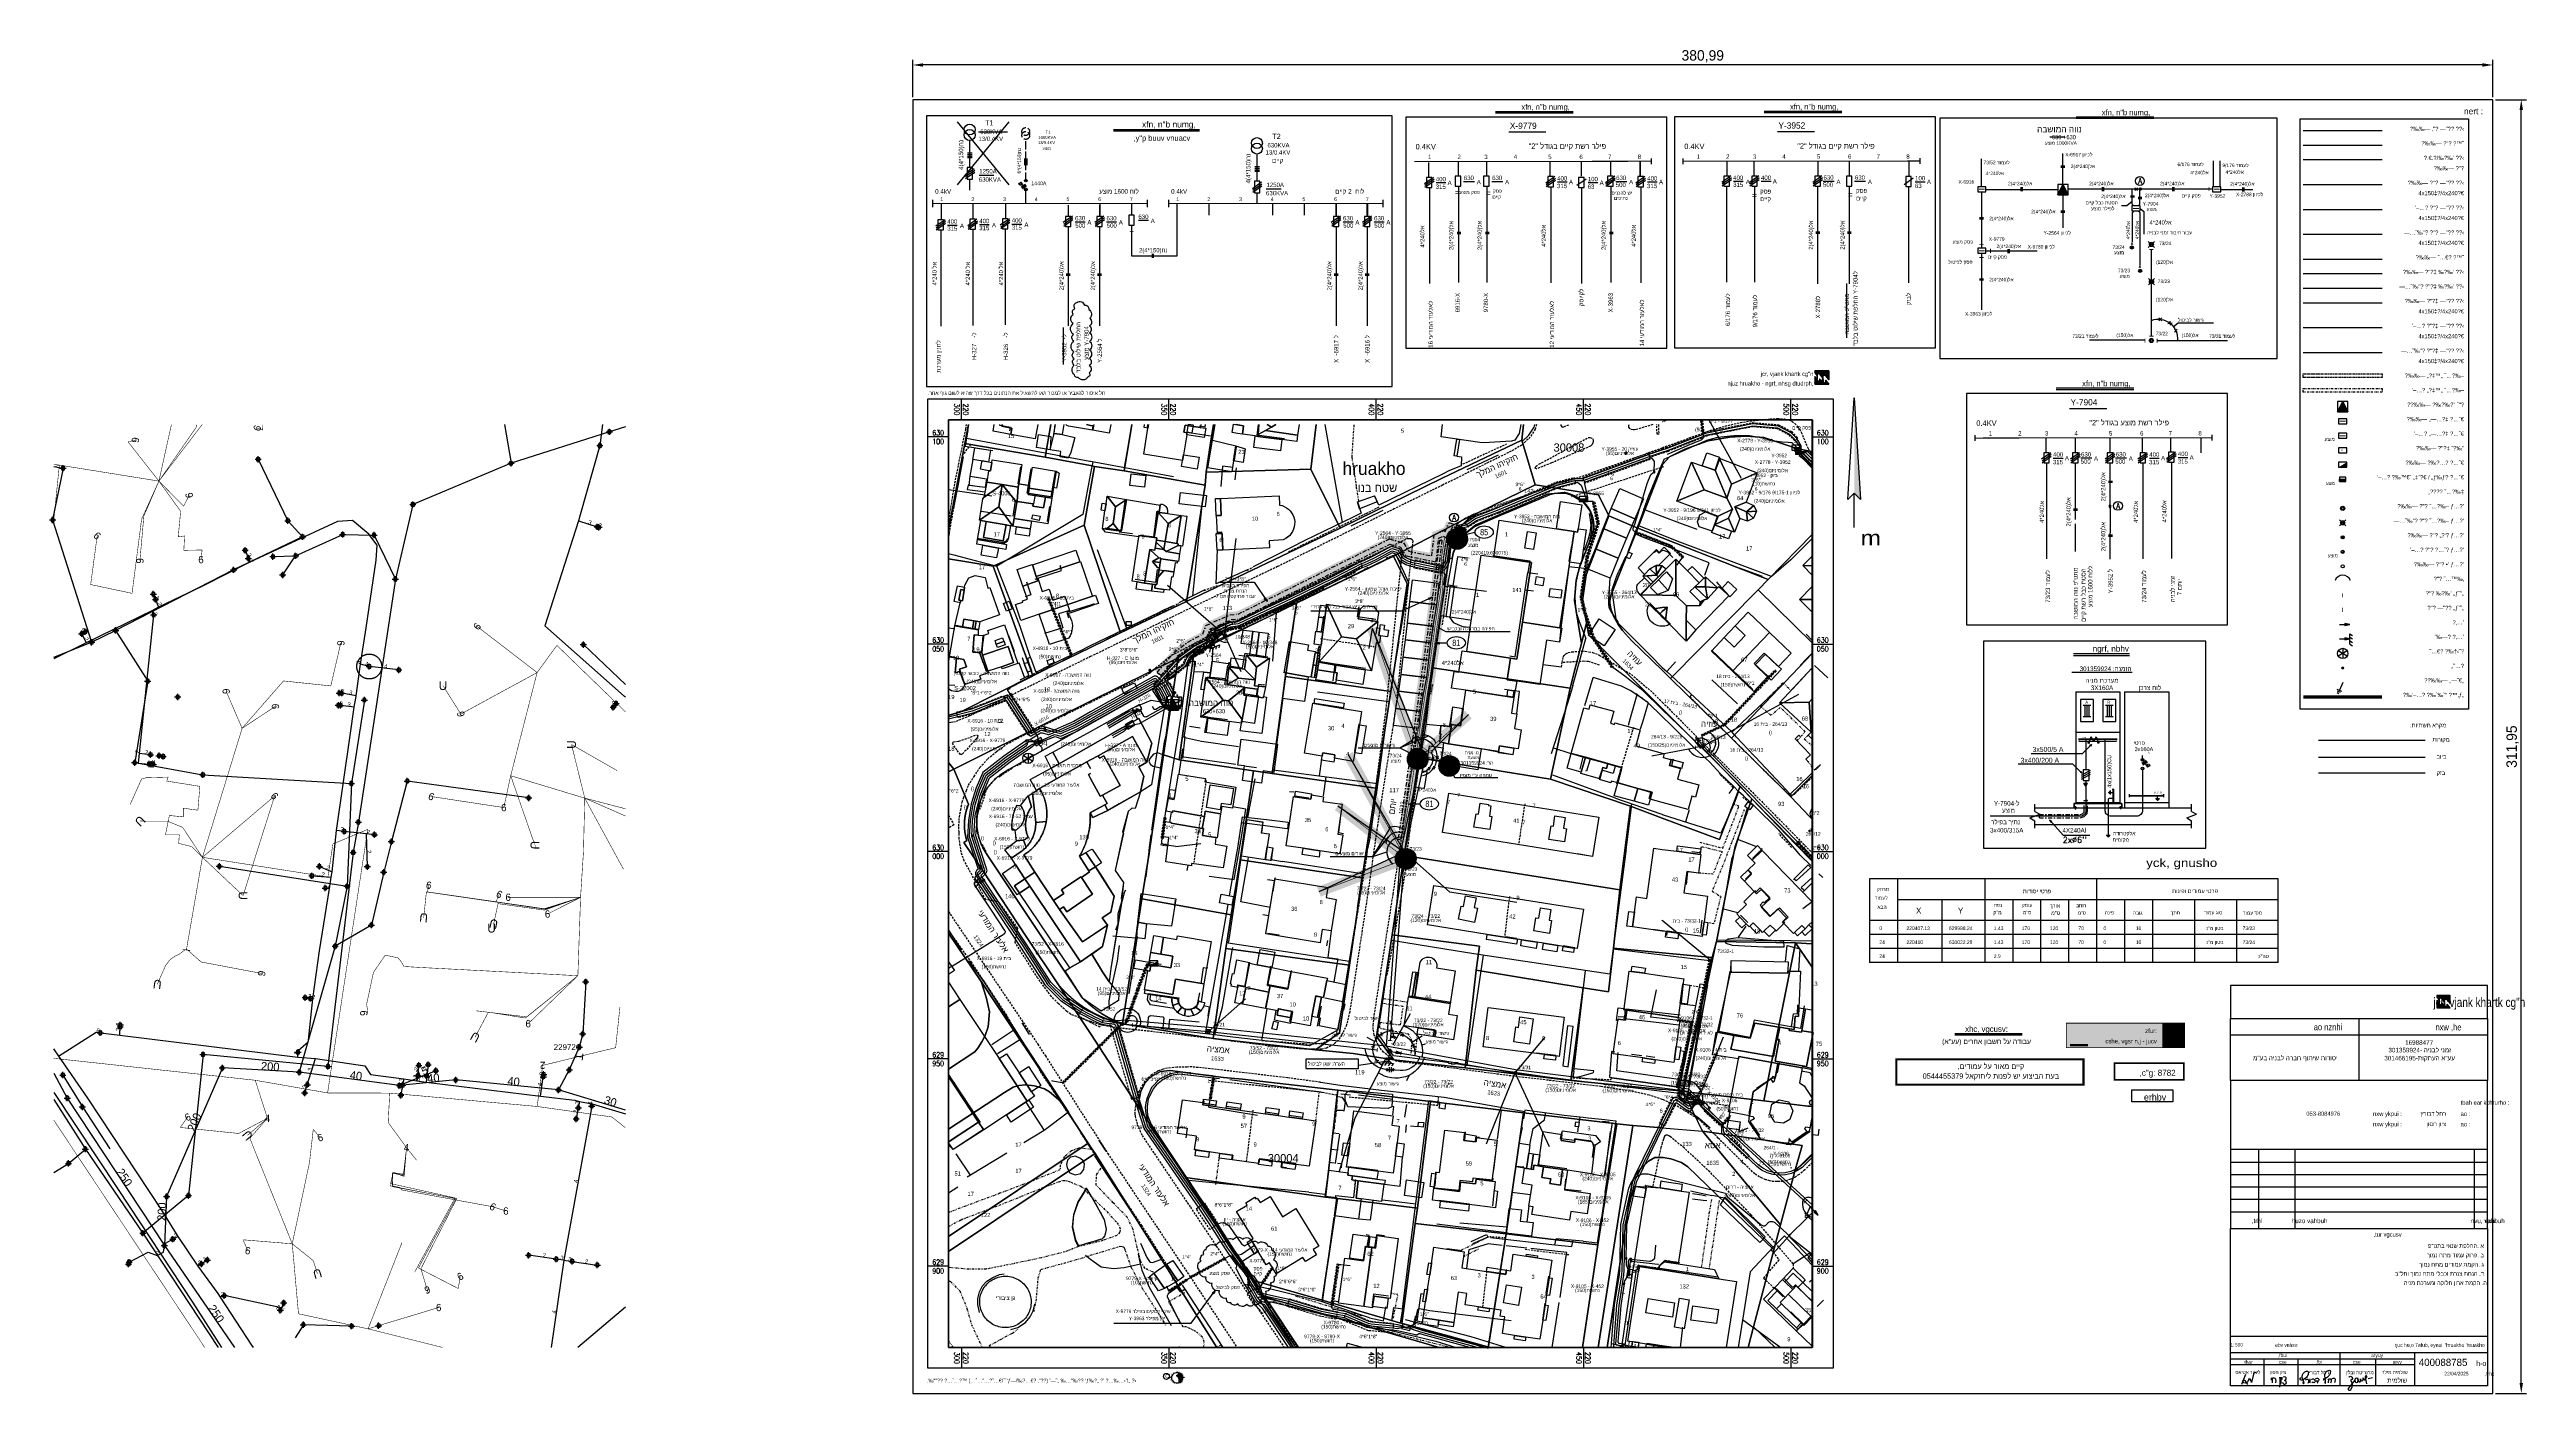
# Model space of a CAD drawing. Header units: metres. Extents: x 220080 to 220677, y 629869 to 630193.
import ezdxf
from ezdxf.enums import TextEntityAlignment as Align

# ---------------------------------------------------------------- set-up
doc = ezdxf.new("R2010")
doc.units = ezdxf.units.M
doc.header["$LTSCALE"] = 0.5
doc.header["$MEASUREMENT"] = 0
doc.header["$PDMODE"] = 66
doc.header["$PDSIZE"] = 0.75
for name, pattern in [('DASH15', [1.5, 1, -0.5]), ('DASH5', [5, 4, -1]), ('DASHDOT4', [4, 2, -1, 0, -1]), ('DIVIDE25', [2.5, 1, -0.5, 0, -0.5, 0, -0.5])]:
    doc.linetypes.add(name, pattern=pattern)
for name, color, linetype in [('1201', 251, 'Continuous'), ('1202', 255, 'Continuous'), ('1203', 7, 'Continuous'), ('1204', 7, 'Continuous'), ('1601', 30, 'LANDBORDER'), ('1602', 40, 'Continuous'), ('1603', 40, 'Continuous'), ('1803', 36, 'Continuous'), ('2101', 3, 'DASH15'), ('2200', 252, 'Continuous'), ('2201', 252, 'Continuous'), ('2202', 255, 'Continuous'), ('2203', 7, 'Continuous'), ('2205', 252, 'Continuous'), ('2206', 252, 'Continuous'), ('2207', 252, 'Continuous'), ('2211', 252, 'Continuous'), ('2219', 8, 'DASH15'), ('2220', 7, 'Continuous'), ('2401', 251, 'Continuous'), ('2402', 255, 'Continuous'), ('2404', 252, 'DASH15'), ('2407', 252, 'DIVIDE25'), ('2408', 252, 'DASH15'), ('2412', 252, 'Continuous'), ('2419', 8, 'Continuous'), ('2421', 252, 'Continuous'), ('2601', 252, 'Continuous'), ('2602', 252, 'Continuous'), ('2603', 252, 'FENCE'), ('2604', 252, 'Continuous'), ('2605', 7, 'WALLSUP'), ('2612', 7, 'Continuous'), ('2619', 8, 'Continuous'), ('6021', 5, 'Continuous'), ('6031', 254, 'Continuous'), ('6051', 130, 'Continuous'), ('6081', 1, 'CABLEUNDEXIST03'), ('6091', 3, 'CABLEUNDEXIST03'), ('6092', 3, 'CABLEUNDPROPOSE03'), ('6093', 3, 'CABLEUNDDESTROY03'), ('6141', 164, 'Continuous'), ('6143', 164, 'LINEDESTROY03'), ('6151', 6, 'CABLEUNDEXIST03'), ('6151H', 6, 'CABLEUNDEXIST03'), ('6152', 6, 'CABLEUNDPROPOSE03'), ('6153', 6, 'CABLEUNDDESTROY03'), ('6202', 2, 'Continuous'), ('6211', 2, 'Continuous'), ('6241', 51, 'Continuous'), ('6241H', 7, 'Continuous'), ('6242', 51, 'Continuous'), ('6261', 51, 'Continuous'), ('6272', 7, 'Continuous'), ('6301', 7, 'Continuous'), ('6312', 7, 'Continuous'), ('6321', 7, 'Continuous'), ('6411', 7, 'Continuous'), ('6413', 7, 'Continuous'), ('6505', 131, 'Continuous'), ('6507', 131, 'Continuous'), ('6510', 7, 'Continuous'), ('6512', 120, 'Continuous'), ('6515', 121, 'Continuous'), ('6516', 20, 'Continuous'), ('6517', 20, 'Continuous'), ('6519', 255, 'Continuous'), ('65231', 1, 'Continuous'), ('6541', 7, 'Continuous'), ('6543', 7, 'Continuous'), ('6561', 7, 'Continuous'), ('6590', 90, 'Continuous'), ('6701', 7, 'DASH15'), ('6706', 7, 'Continuous'), ('6707', 7, 'DASHDOT4'), ('6715', 3, 'CABLEDEAD03'), ('6730', 7, 'Continuous'), ('6808', 7, 'Continuous'), ('6815', 255, 'Continuous'), ('6900', 132, 'Continuous'), ('6901', 132, 'Continuous'), ('6910', 210, 'Continuous'), ('6911', 3, 'Continuous'), ('6912', 22, 'Continuous'), ('6916', 7, 'Continuous'), ('6972', 254, 'Continuous'), ('9100', 7, 'Continuous'), ('ALMANT', 11, 'Continuous'), ('ASM-ביוב_תאים', 3, 'Continuous'), ('BASIS', 7, 'Continuous'), ('BK_ASM', 8, 'Continuous'), ('I_DETAIL', 7, 'Continuous'), ('I_FRAME', 7, 'Continuous'), ('I_OTHER', 7, 'Continuous'), ('PLTMarker', 41, 'Continuous'), ('TD_POLETAB', 7, 'Continuous'), ('TD_SIGNATURE', 7, 'Continuous'), ('אביזרי_מים', 5, 'Continuous'), ('ארגז חיבורים פנימי', 3, 'Continuous'), ('מגופי_מים', 5, 'Continuous'), ('ניקוז', 5, 'Continuous'), ('פילר', 7, 'Continuous'), ('צומת תשתית', 7, 'Continuous'), ('קוטר_קטעי_מיםAnnotation', 7, 'Continuous'), ('קטעי_ביוב', 3, 'Continuous'), ('קטעי_ביובAnnotation', 7, 'Continuous'), ('קטעי_מים', 5, 'Continuous'), ('תאי_ביוב', 3, 'Continuous'), ('תאי_מים', 5, 'Continuous'), ('תאי_ניקוז', 5, 'Continuous'), ('תוואי עילי', 7, 'Continuous'), ('תוואי תת קרקעי', 7, 'Continuous')]:
    doc.layers.add(name, color=color, linetype=linetype)
doc.layers.get('2206').off()
doc.styles.add('Arial00', font='arial.ttf', dxfattribs={"height": 1.371189})
doc.styles.add('BITUL', font='bitul')
doc.styles.add('BOLD', font='david_0.ttf')
doc.styles.add('BZQ_all00', font='', dxfattribs={"height": 2.116667})
doc.styles.add('coord', font='romant', dxfattribs={"width": 0.8})
doc.styles.add('HEBTXT', font='HEBTXT')
doc.styles.add('KAVED', font='KAVED')
doc.styles.add('MIRY', font='MIRYM', dxfattribs={"width": 1.2})
doc.styles.add('MIRYM', font='mirym')
doc.styles.add('ROMANS', font='romans')
doc.styles.get('BZQ_all00').set_extended_font_data('BZQ_all')
doc.linetypes.add('CABLEDEAD03', pattern='A,2.5,[223,elecad.shx,S=0.01,R=0,X=0,Y=0],5,[222,elecad.shx,S=0.01,R=0,X=0,Y=0],2.5', length=10)
doc.linetypes.add('CABLEUNDDESTROY03', pattern='A,1,[223,elecad.shx,S=0.01,R=0,X=0,Y=0],3,[222,elecad.shx,S=0.01,R=0,X=0,Y=0],3,[222,elecad.shx,S=0.01,R=0,X=0,Y=0],2', length=9)
doc.linetypes.add('CABLEUNDEXIST03', pattern='A,3.5,[222,elecad.shx,S=0.01,R=0,X=0,Y=0],1.5', length=5)
doc.linetypes.add('CABLEUNDPROPOSE03', pattern='A,2,[222,elecad.shx,S=0.01,R=0,X=0,Y=0],2,-1', length=5)
doc.linetypes.add('FENCE', pattern='A,2,[223,elecad.shx,S=0.01,R=0,X=0,Y=0],8', length=10)
doc.linetypes.add('LANDBORDER', pattern='A,6.25,[208,elecad.shx,S=0.02,R=0,X=-0.6,Y=0],12.5,[208,elecad.shx,S=0.02,R=180,X=0.6,Y=0],6.25', length=25)
doc.linetypes.add('LINEDESTROY03', pattern='A,1,[223,elecad.shx,S=0.01,R=0,X=0,Y=0],9', length=10)
doc.linetypes.add('WALLSUP', pattern='A,2.5,[227,elecad.shx,S=0.5,R=0,X=0,Y=0],2.5', length=5)
doc.dimstyles.new('ISO-25', dxfattribs={"dimtxt": 2.5, "dimasz": 2.5, "dimexe": 1.25, "dimexo": 0.625, "dimtad": 1, "dimtxsty": 'Standard', "dimcen": 2.5, "dimadec": 0, "dimazin": 0, "dimtfac": 1, "dimtmove": 0, "dimatfit": 3, "dimfxl": 1, "dimarcsym": 0})

# ---------------------------------------------------------------- blocks, each defined once
blk = doc.blocks.new('6261')
blk.add_lwpolyline([(-2, -1.2), (2, -1.2), (2, 1.2), (-2, 1.2)], close=True)
at = {"color": 0}
blk.add_solid([(2, 1.2), (-2, -1.2), (2, -1.2)], dxfattribs=at)
at = {"style": 'HEBTXT'}
blk.add_attdef('CAMUT_MONIM', (2.5, 0.2), '', height=1.7, dxfattribs=at)
at = {"color": 0, "style": 'HEBTXT'}
blk.add_attdef('PIL_NAME', (2.7, 2.4), '', height=1.7, dxfattribs=at)
at = {"color": 0, "style": 'HEBTXT', "flags": 1}
for tag, p in [('TYPE', (2.6, -1.8)), ('MAP_TYPE', (2.7, -3.8))]:
    blk.add_attdef(tag, p, '', height=1.7, dxfattribs=at)
blk = doc.blocks.new('6507')
at = {"color": 0}
for p, q in [((-1.5, 0), (1.5, 0)), ((-0.5, 1.2), (-0.5, -1.2)), ((0.5, 1.2), (0.5, -1.2))]:
    blk.add_line(p, q, dxfattribs=at)
for points in [[(-1.6, 0.4), (-1.7, 0.3), (-1.8, 0.3), (-1.8, 0.2), (-1.9, 0.1), (-1.9, -0.1), (-1.8, -0.2), (-1.8, -0.3), (-1.7, -0.3), (-1.6, -0.4), (-1.4, -0.4), (-1.3, -0.3), (-1.2, -0.3), (-1.2, -0.2), (-1.1, -0.1), (-1.1, 0.1), (-1.2, 0.2), (-1.2, 0.3), (-1.3, 0.3), (-1.4, 0.4)], [(1.4, 0.4), (1.3, 0.3), (1.2, 0.3), (1.2, 0.2), (1.1, 0.1), (1.1, -0.1), (1.2, -0.2), (1.2, -0.3), (1.3, -0.3), (1.4, -0.4), (1.6, -0.4), (1.7, -0.3), (1.8, -0.3), (1.8, -0.2), (1.9, -0.1), (1.9, 0.1), (1.8, 0.2), (1.8, 0.3), (1.7, 0.3), (1.6, 0.4)]]:
    blk.add_lwpolyline(points, close=True, dxfattribs=at)
at = {"color": 0, "style": 'HEBTXT'}
blk.add_attdef('FUSE_SIZE', text='', height=1.5, dxfattribs=at).set_placement((0, 2.2), align=Align.CENTER)
at = {"color": 0, "style": 'HEBTXT', "flags": 1}
for tag, p in [('POLE_NUM', (-6.3, -3.8)), ('POLE_TYPE', (-6.3, -6.6))]:
    blk.add_attdef(tag, p, '', height=1.7, dxfattribs=at)
at = {"style": 'HEBTXT', "flags": 1}
blk.add_attdef('MAP_TYPE', (-6.3, -9.3), '', height=1.7, dxfattribs=at)
blk = doc.blocks.new('6515')
at = {"color": 0, "const_width": 0.4}
blk.add_lwpolyline([(0, 1), (0, -1)], dxfattribs=at)
at = {"color": 0, "style": 'HEBTXT', "flags": 1}
for tag, p in [('POLE_NUM', (0.6, 1.2)), ('POLE_TYPE', (0.6, -1.2))]:
    blk.add_attdef(tag, p, '', height=1.7, dxfattribs=at)
blk = doc.blocks.new('6519')
at = {"color": 0, "const_width": 0.4}
blk.add_lwpolyline([(0, 1), (0, -1)], dxfattribs=at)
at = {"color": 0, "style": 'HEBTXT', "flags": 1}
for tag, p in [('POLE_NUM', (0.6, 1.2)), ('POLE_TYPE', (0.6, -1.2))]:
    blk.add_attdef(tag, p, '', height=1.7, dxfattribs=at)
blk = doc.blocks.new('*X24')
at = {"color": 0}
for p, q in [((-1.5, 0.2), (1.5, 0.2)), ((-1.5, 0.1), (1.5, 0.1)), ((-1.5, 0.1), (1.5, 0.1)), ((-1.5, 0), (1.5, 0)), ((-1.4, 0.3), (1.4, 0.3)), ((-1.4, 0.2), (1.4, 0.2)), ((-1.3, 0.4), (1.3, 0.4)), ((-1.2, 0.4), (1.2, 0.4)), ((-1.1, 0.5), (1.1, 0.5)), ((-1, 0.6), (1, 0.6)), ((-0.8, 0.6), (0.8, 0.6)), ((-0.6, 0.7), (0.6, 0.7)), ((-1.5, -0.1), (1.5, -0.1)), ((-1.5, -0.1), (1.5, -0.1)), ((-1.5, -0.2), (1.5, -0.2)), ((-1.4, -0.2), (1.4, -0.2)), ((-1.4, -0.3), (1.4, -0.3)), ((-1.3, -0.4), (1.3, -0.4)), ((-1.2, -0.4), (1.2, -0.4)), ((-1.1, -0.5), (1.1, -0.5)), ((-1, -0.6), (1, -0.6)), ((-0.8, -0.6), (0.8, -0.6)), ((-0.6, -0.7), (0.6, -0.7))]:
    blk.add_line(p, q, dxfattribs=at)
blk = doc.blocks.new('6730')
at = {"color": 0}
blk.add_lwpolyline([(0.5, 0, 0.174705), (0.5, 0.1, 0.104203), (0.4, 0.2, 0.064948), (0.2, 0.2, 0.051099), (0, 0.3, 0.051099), (-0.2, 0.2, 0.064948), (-0.3, 0.2, 0.104203), (-0.5, 0.1, 0.174705), (-0.5, 0, 0.174705), (-0.5, -0.1, 0.104203), (-0.3, -0.2, 0.064948), (-0.2, -0.2, 0.051099), (0, -0.2, 0.051099), (0.2, -0.2, 0.064948), (0.4, -0.2, 0.104203), (0.5, -0.1, 0.174705)], format="xyb", close=True, dxfattribs=at)
at = {"color": 0, "xscale": 0.3335, "yscale": 0.3335, "zscale": 0.3335}
blk.add_blockref('*X24', (0, 0), dxfattribs=at)
at = {"color": 0, "style": 'HEBTXT'}
for tag, p in [('MUFA_NUM', (1.8, 0.6)), ('COMMENT1', (1.8, -2.7))]:
    blk.add_attdef(tag, p, '', height=2, dxfattribs=at)
at = {"color": 0, "style": 'HEBTXT', "flags": 1}
for tag, p in [('TYPE', (1.8, -6)), ('MAP_TYPE', (1.8, -9))]:
    blk.add_attdef(tag, p, '', height=2, dxfattribs=at)
blk = doc.blocks.new('6321')
at = {"color": 0, "const_width": 0.75}
blk.add_lwpolyline([(-0.4, 0, 1), (0.4, 0, 1)], format="xyb", close=True, dxfattribs=at)
at = {"color": 0}
blk.add_circle((0, 0), 0.75, dxfattribs=at)
at = {"color": 0, "style": 'HEBTXT'}
blk.add_attdef('POLE_NUM', (1.8, 1.8), '', height=1.7, dxfattribs=at)
at = {"color": 0, "style": 'HEBTXT', "flags": 1}
blk.add_attdef('MAP_TYPE', (1.7, -0.7), '', height=1.7, dxfattribs=at)
blk = doc.blocks.new('6411')
at = {"color": 0}
for radius in [1, 0.5]:
    blk.add_circle((0, 0), radius, dxfattribs=at)
at = {"color": 0, "style": 'HEBTXT'}
blk.add_attdef('POLE_NUM', (2.1, 2.5), '', height=1.7, dxfattribs=at)
at = {"color": 0, "style": 'HEBTXT', "flags": 1}
blk.add_attdef('MAP_TYPE', (2.1, -0.1), '', height=1.7, dxfattribs=at)
blk = doc.blocks.new('6541')
at = {"color": 0}
blk.add_lwpolyline([(0.7, 0), (5.7, 0), (3.2, 0.5), (3.2, -0.5), (5.7, 0)], dxfattribs=at)
blk.add_solid([(3.2, -0.5), (3.2, 0.5), (5.7, 0)], dxfattribs=at)
blk = doc.blocks.new('6543')
at = {"color": 0}
for p, q in [((5.7, 2.5), (7, 1.6)), ((5.7, 0.8), (7, 0)), ((5.7, -0.9), (7, -1.8)), ((5.7, -2.5), (7, -3.4))]:
    blk.add_line(p, q, dxfattribs=at)
for points in [[(0.7, 0), (5.7, 0), (3.2, 0.5), (3.2, -0.5), (5.7, 0)], [(5.7, -2.5), (5.7, 2.5)]]:
    blk.add_lwpolyline(points, dxfattribs=at)
blk.add_solid([(3.2, -0.5), (3.2, 0.5), (5.7, 0)], dxfattribs=at)
blk = doc.blocks.new('6241')
at = {"color": 0}
blk.add_lwpolyline([(-2, -1.2), (2, -1.2), (2, 1.2), (-2, 1.2)], close=True, dxfattribs=at)
blk.add_lwpolyline([(-2, -1.2), (2, -1.2), (2, 1.2), (-2, 1.2)], close=True, dxfattribs=at)
at = {"color": 0, "const_width": 0.48}
blk.add_lwpolyline([(-1.4, 0), (1.4, 0)], dxfattribs=at)
blk.add_lwpolyline([(-1.4, 0), (1.4, 0)], dxfattribs=at)
at = {"color": 0, "style": 'HEBTXT', "flags": 1}
for tag, p in [('TYPE', (2.4, -0.6)), ('MAP_TYPE', (2.4, -2.7))]:
    blk.add_attdef(tag, p, '', height=1.7, dxfattribs=at)
at = {"color": 0, "style": 'HEBTXT'}
blk.add_attdef('PIL_NAME', (2.4, 1.8), '', height=1.7, dxfattribs=at)
blk = doc.blocks.new('6241H')
at = {"color": 0}
blk.add_lwpolyline([(-2, -1.2), (2, -1.2), (2, 1.2), (-2, 1.2)], close=True, dxfattribs=at)
at = {"color": 0, "linetype": 'ByBlock', "style": 'HEBTXT'}
blk.add_text('ח', height=0.9, dxfattribs=at).set_placement((0.2, -0.3), align=Align.RIGHT)
at = {"color": 0, "linetype": 'ByBlock', "style": 'HEBTXT', "flags": 1}
for tag, p in [('TYPE', (2.4, -0.5)), ('MAP_TYPE', (2.4, -2.6))]:
    blk.add_attdef(tag, p, '', height=1.7, dxfattribs=at)
at = {"color": 0, "linetype": 'ByBlock', "style": 'HEBTXT'}
blk.add_attdef('PIL_NAME', (2.4, 1.8), '', height=1.7, dxfattribs=at)
blk = doc.blocks.new('6211')
at = {"color": 0}
blk.add_lwpolyline([(-2.5, -2.5), (0, 2.5), (2.5, -2.5)], dxfattribs=at)
blk.add_lwpolyline([(-2.5, 2.5), (-2.5, -2.5), (2.5, -2.5), (2.5, 2.5)], close=True, dxfattribs=at)
blk.add_solid([(-2.5, -2.5), (2.5, -2.5), (0, 2.5)], dxfattribs=at)
at = {"color": 0, "style": 'HEBTXT'}
for tag, p, height in [('TRN_NAME', (4.6, 3.5), 3), ('TRN_NUM', (4.6, -0.7), 3), ('TYPE', (4.6, -11.3), 3), ('POWER', (4.6, -3.5), 2)]:
    blk.add_attdef(tag, p, '', height=height, dxfattribs=at)
at = {"color": 0, "style": 'HEBTXT', "flags": 1}
blk.add_attdef('MAP_TYPE', (4.6, -7.3), '', height=3, dxfattribs=at)
blk = doc.blocks.new('2206')
at = {"color": 0}
for p, q in [((-7.5, 0), (7.5, 0)), ((0, -7.5), (0, 7.5))]:
    blk.add_line(p, q, dxfattribs=at)
blk.add_circle((0, 0), 7.5, dxfattribs=at)
at = {"color": 0, "style": 'HEBTXT'}
for tag, p in [('NUM-FLOORS', (-0.9, 2.1)), ('NUM-BUSNS-CUR', (-0.9, -4))]:
    blk.add_attdef(tag, text='', height=2, dxfattribs=at).set_placement(p, align=Align.RIGHT)
for tag, p in [('NUM-ENTR', (0.8, 2.1)), ('NUM-APTS-CUR', (0.8, -4))]:
    blk.add_attdef(tag, p, '', height=2, dxfattribs=at)
blk.add_attdef('BLDG_TYPE', text='', height=2, dxfattribs=at).set_placement((0, -22.5), align=Align.CENTER)
at = {"layer": '2202', "style": 'HEBTXT'}
blk.add_attdef('BLDG_CH', text='', height=2, dxfattribs=at).set_placement((0, -25), align=Align.CENTER)
at = {"layer": '2203', "style": 'HEBTXT'}
for tag, p in [('BLDG_LETTER', (0, -20)), ('BLDG_NUM', (0, -17.5))]:
    blk.add_attdef(tag, text='', height=2, dxfattribs=at).set_placement(p, align=Align.CENTER)
at = {"layer": '9100', "style": 'HEBTXT'}
for tag, p in [('CITY_CODE', (0, -12.5)), ('STREET_CODE', (0, -15)), ('STREET_CODE_2', (0, -30)), ('BLDG_LETTER_2', (0, -35)), ('BLDG_NUM_2', (0, -32.5)), ('STRT_TYPE', (0, -27.5))]:
    blk.add_attdef(tag, text='', height=2, dxfattribs=at).set_placement(p, align=Align.CENTER)
blk = doc.blocks.new('1601')
at = {"color": 0, "style": 'HEBTXT'}
blk.add_attdef('LOT_NUM', text='', height=4, dxfattribs=at).set_placement((0, -1.2), align=Align.CENTER)
blk = doc.blocks.new('1603')
at = {"color": 0, "style": 'HEBTXT'}
blk.add_attdef('PARCEL_NUM', text='', height=2, dxfattribs=at).set_placement((0, 1), align=Align.CENTER)
at = {"color": 0, "style": 'HEBTXT', "flags": 1}
blk.add_attdef('LOT_NUM', text='', height=2, dxfattribs=at).set_placement((0, -2.5), align=Align.CENTER)
blk = doc.blocks.new('6916')
at = {"color": 0, "style": 'HEBTXT'}
for tag, p in [('HTCH', (0, 3.5)), ('PIPE', (0, 1.3))]:
    blk.add_attdef(tag, text='', height=1.7, dxfattribs=at).set_placement(p, align=Align.MIDDLE_CENTER)
blk = doc.blocks.new('2402')
at = {"color": 0, "style": 'HEBTXT'}
blk.add_attdef('STREET_NAME', text='', height=3, dxfattribs=at).set_placement((0, 1), align=Align.CENTER)
at = {"layer": '2421', "style": 'HEBTXT'}
blk.add_attdef('STREET_CODE', text='', height=2, dxfattribs=at).set_placement((0, -3), align=Align.CENTER)
blk = doc.blocks.new('6901')
at = {"color": 0, "style": 'HEBTXT', "flags": 1}
blk.add_attdef('CODE', (-2.9, 6.4), '', height=1.7, dxfattribs=at)
at = {"color": 0, "style": 'HEBTXT'}
for tag, p in [('HTCH', (0.2, 2.7)), ('PATH', (0.2, 4.7))]:
    blk.add_attdef(tag, text='', height=1.7, dxfattribs=at).set_placement(p, align=Align.MIDDLE_CENTER)
blk = doc.blocks.new('6910')
at = {"color": 0, "style": 'HEBTXT', "flags": 1}
blk.add_attdef('CODE', (-2.92, 6.4), '', height=1.7, dxfattribs=at)
at = {"color": 0, "style": 'HEBTXT'}
for tag, p in [('HTCH', (0.17, 2.71)), ('PATH', (0.17, 4.71))]:
    blk.add_attdef(tag, text='', height=1.7, dxfattribs=at).set_placement(p, align=Align.MIDDLE_CENTER)
blk = doc.blocks.new('6911')
at = {"color": 0, "style": 'HEBTXT', "flags": 1}
blk.add_attdef('CODE', (-2.92, 6.4), '', height=1.7, dxfattribs=at)
at = {"color": 0, "style": 'HEBTXT'}
for tag, p in [('HTCH', (0.17, 2.71)), ('PATH', (0.17, 4.71))]:
    blk.add_attdef(tag, text='', height=1.7, dxfattribs=at).set_placement(p, align=Align.MIDDLE_CENTER)
blk = doc.blocks.new('6912')
at = {"color": 0, "style": 'HEBTXT', "flags": 1}
blk.add_attdef('CODE', (-2.9, 6.4), '', height=1.7, dxfattribs=at)
at = {"color": 0, "style": 'HEBTXT'}
for tag, p in [('HTCH', (0.2, 2.7)), ('PATH', (0.2, 4.7))]:
    blk.add_attdef(tag, text='', height=1.7, dxfattribs=at).set_placement(p, align=Align.MIDDLE_CENTER)
blk = doc.blocks.new('6242')
at = {"color": 0}
blk.add_lwpolyline([(-2, -1.2), (2, -1.2), (2, 1.2), (-2, 1.2)], close=True, dxfattribs=at)
at = {"color": 0, "const_width": 0.48}
blk.add_lwpolyline([(-1.4, 0), (1.4, 0)], dxfattribs=at)
at = {"color": 0, "style": 'HEBTXT'}
for tag, p, flags in [('TYPE', (2.6, -1), 1), ('MUZA', (-8.7, -2.5), 8)]:
    blk.add_attdef(tag, p, '', height=1.7, dxfattribs=dict(at, flags=flags))
blk.add_attdef('PIL_NAME', (2.6, 1.4), '', height=1.7, dxfattribs=at)
blk = doc.blocks.new('6413')
at = {"color": 0}
for p, q in [((1.5, 1.5), (-1.5, -1.5)), ((-1.5, 1.5), (1.5, -1.5))]:
    blk.add_line(p, q, dxfattribs=at)
for radius in [1, 0.5]:
    blk.add_circle((0, 0), radius, dxfattribs=at)
at = {"color": 0, "style": 'BITUL'}
blk.add_attdef('POLE_NUM', (2.4, 2.9), '', height=1.7, dxfattribs=at)
blk = doc.blocks.new('6516')
at = {"color": 0, "const_width": 0.4}
blk.add_lwpolyline([(0, 1), (0, -1)], dxfattribs=at)
at = {"color": 0, "style": 'HEBTXT', "flags": 1}
for tag, p in [('POLE_NUM', (0.6, 1.2)), ('POLE_TYPE', (0.6, -1.2))]:
    blk.add_attdef(tag, p, '', height=1.7, dxfattribs=at)
blk = doc.blocks.new('ROSHHETZ')
at = {"color": 0}
for p, q in [((-1.8, 0.2), (-1, 0.2)), ((-1.8, -0.2), (-1, -0.2))]:
    blk.add_line(p, q, dxfattribs=at)
blk.add_lwpolyline([(0, 0), (-1.8, -0.4), (-1.8, 0.4)], close=True, dxfattribs=at)
blk = doc.blocks.new('cross')
at = {"color": 0}
for p, q in [((-1.4, 1.4), (1.4, -1.4)), ((-1.4, -1.4), (1.4, 1.4))]:
    blk.add_line(p, q, dxfattribs=at)
blk = doc.blocks.new('AA')
at = {"layer": 'אביזרי_מים'}
for p in [(220462.79, 630097.89, 1), (220462.17, 630078.29, 1), (220462.56, 630078.19, 1), (220462.56, 630078.19, 1), (220462.56, 630078.19, 1), (220377.26, 630072.65, 1), (220377.26, 630072.65, 1), (220378.04, 630070.7, 1), (220355.11, 630062.08, 1), (220355.18, 630057.06, 1), (220355.64, 630060.8, 1), (220337.85, 630052.52, 1), (220338.71, 630053.03, 1), (220338.71, 630053.03, 1), (220414.31, 630043.79, 1), (220414.31, 630043.79, 1), (220414.31, 630043.79, 1), (220361.01, 630037.29, 1), (220399.96, 630038.22, 1), (220400.55, 630038.18, 1), (220399.73, 630035.27, 1), (220399.73, 630035.27, 1), (220399.73, 630035.27, 1), (220399.73, 630035.27, 1), (220399.73, 630035.27, 1), (220399.73, 630035.27, 1), (220400.25, 630035.24, 1), (220465.99, 630034.78, 1), (220466.7, 630035.71, 1), (220354.44, 630023.34, 1), (220354.61, 630021.05, 1), (220355.12, 630021.01, 1), (220356.51, 630023.1, 1), (220357.48, 630022.91, 1), (220401.16, 630004.84, 1), (220408.46, 630004.06, 1), (220408.46, 630004.06, 1), (220395.15, 629996.43, 1), (220395.15, 629996.43, 1), (220395.15, 629996.43, 1), (220395.15, 629996.43, 1), (220395.15, 629996.43, 1), (220395.15, 629996.43, 1), (220406.74, 629996.37, 1), (220406.74, 629996.37, 1), (220393.33, 629994.15, 1), (220396.57, 629991.21, 1), (220391.72, 629964.79, 1), (220393.02, 629964.57, 1), (220347.12, 629957.74, 1), (220347.14, 629958.19, 1), (220419.14, 629948.45, 1), (220421.39, 629948.6, 1), (220421.39, 629948.6, 1), (220391.62, 629941.78, 1), (220391.62, 629941.78, 1), (220392.25, 629943.78, 1), (220415.24, 629943.63, 1), (220418.87, 629945.93, 1), (220421.06, 629945.87, 1), (220449.22, 629946.26, 1), (220449.22, 629946.26, 1), (220414.79, 629941.23, 1), (220457.09, 629935.53, 1), (220457.58, 629938.17, 1), (220359.82, 629906.52, 1), (220349.12, 629900.52, 1), (220349.29, 629900.98, 1), (220349.29, 629900.98, 1), (220366.71, 629900.55, 1), (220368.16, 629901.5, 1), (220445.62, 629902.65, 1), (220452.29, 629901.71, 1), (220456.11, 629901.17, 1), (220462.16, 629900.28, 1), (220372.24, 629892.92, 1), (220385.72, 629889.38, 1), (220386.55, 629891.19, 1)]:
    blk.add_point(p, dxfattribs=at)
at = {"layer": 'מגופי_מים'}
for p in [(220407.19, 630044.62, 1), (220354.1, 630021.09, 1), (220342.33, 629956.3, 1), (220390.03, 629951.62, 1), (220449.14, 629945.7, 1), (220460.83, 629938.63, 1)]:
    blk.add_point(p, dxfattribs=at)
at = {"layer": 'קטעי_מים'}
for p, q in [((220463.4, 630102.96), (220462.79, 630097.89)), ((220457.61, 630079.77), (220462.17, 630078.29)), ((220462.17, 630078.29), (220462.56, 630078.19)), ((220377.26, 630072.65), (220378.04, 630070.7)), ((220378.04, 630070.7), (220378.4, 630069.8)), ((220355.18, 630057.06), (220354.89, 630058.09)), ((220355.64, 630060.8), (220356.4, 630058.97)), ((220338.71, 630053.03), (220337.85, 630052.52)), ((220337.85, 630052.52), (220338.92, 630050.33)), ((220407.19, 630044.62), (220405.04, 630045.18)), ((220414.31, 630043.79), (220407.19, 630044.62)), ((220400.55, 630038.18), (220399.96, 630038.22)), ((220404.03, 630037.59), (220400.55, 630038.18)), ((220400.25, 630035.24), (220399.73, 630035.27)), ((220403.56, 630034.84), (220400.25, 630035.24)), ((220466.7, 630035.71), (220465.99, 630034.78)), ((220354.44, 630023.34), (220351.7, 630023.64)), ((220354.1, 630021.09), (220354.61, 630021.05)), ((220354.61, 630021.05), (220355.12, 630021.01)), ((220401.16, 630004.84), (220399.32, 630005.04)), ((220406.74, 629996.37), (220406.53, 630004.27)), ((220395.15, 629996.43), (220398.24, 629995.13)), ((220393.33, 629994.15), (220398.03, 629993.84)), ((220396.57, 629991.21), (220397.57, 629991.06)), ((220391.72, 629964.79), (220393.02, 629964.57)), ((220393.02, 629964.57), (220393.59, 629964.48)), ((220347.02, 629955.75), (220347.12, 629957.74)), ((220347.12, 629957.74), (220347.14, 629958.19)), ((220389.93, 629950.44), (220390.03, 629951.62)), ((220392.25, 629943.78), (220394.22, 629950.07)), ((220418.87, 629945.93), (220419.14, 629948.45)), ((220421.39, 629948.6), (220421.06, 629945.87)), ((220391.62, 629941.78), (220392.25, 629943.78)), ((220415.24, 629943.63), (220414.79, 629941.23)), ((220415.54, 629945.23), (220415.24, 629943.63)), ((220418.68, 629944.75), (220418.87, 629945.93)), ((220421.06, 629945.87), (220420.88, 629944.41)), ((220448.5, 629941.05), (220449.14, 629945.7)), ((220449.14, 629945.7), (220449.22, 629946.26)), ((220460.83, 629938.63), (220454.1, 629901.46)), ((220457.58, 629938.17), (220457.09, 629935.53)), ((220457.87, 629939.74), (220457.58, 629938.17)), ((220460.93, 629939.18), (220460.83, 629938.63)), ((220359.82, 629906.52), (220361.02, 629907.15)), ((220366.71, 629900.55), (220365.86, 629900)), ((220368.16, 629901.5), (220366.71, 629900.55)), ((220452.29, 629901.71), (220445.62, 629902.65)), ((220454.1, 629901.46), (220451.06, 629880.43)), ((220454.1, 629901.46), (220452.29, 629901.71)), ((220454.1, 629901.46), (220456.11, 629901.17)), ((220456.11, 629901.17), (220462.16, 629900.28)), ((220372.24, 629892.92), (220371.24, 629892.51)), ((220385.72, 629889.38), (220385.54, 629888.94)), ((220385.99, 629889.95), (220385.72, 629889.38))]:
    blk.add_line(p, q, dxfattribs=at)
for points in [[(220462.79, 630097.89), (220458.01, 630081.18), (220457.61, 630079.77), (220449.54, 630054.43), (220468.66, 630037.51), (220468.74, 630037.44), (220468.98, 630037.21)], [(220390.03, 629951.62), (220390.07, 629951.99), (220392.48, 629954.1), (220392.54, 629954.55), (220393.59, 629964.48), (220395.15, 629976.07), (220397.57, 629991.06), (220398.03, 629993.84), (220398.24, 629995.13), (220399.32, 630005.04), (220402.59, 630027.96), (220403.56, 630034.84), (220403.67, 630035.67), (220403.99, 630037.35), (220404.03, 630037.59), (220405.04, 630045.18), (220406.45, 630053.96), (220408.84, 630070.23), (220409.07, 630073.85), (220407.08, 630076.55), (220403.15, 630079.79), (220399.52, 630079.55), (220378.4, 630069.8), (220366.97, 630063.98), (220356.4, 630058.97), (220354.89, 630058.09), (220338.92, 630050.33), (220331.11, 630046.45)], [(220355.11, 630062.08), (220355.4, 630061.38), (220355.64, 630060.8)], [(220355.18, 630057.06), (220351.7, 630023.64), (220351.44, 630021.33), (220354.1, 630021.09)], [(220408.46, 630004.06), (220406.53, 630004.27), (220401.16, 630004.84)], [(220332.25, 629950.69), (220341.36, 629956.41), (220342.33, 629956.3)], [(220342.33, 629956.3), (220347.02, 629955.75), (220389.93, 629950.44), (220394.22, 629950.07), (220406.08, 629948.36), (220407.46, 629946.21), (220415.54, 629945.23), (220418.68, 629944.75), (220420.88, 629944.41), (220448.5, 629941.05), (220456.78, 629940.04), (220457.87, 629939.74), (220460.93, 629939.18), (220468.98, 629936.72)], [(220331.07, 629952.45), (220332.25, 629950.69), (220339.26, 629940.5), (220357.09, 629913.54), (220361.02, 629907.15), (220365.86, 629900), (220370.66, 629893.4), (220371.24, 629892.51), (220378.82, 629880.99), (220379.19, 629880.43)], [(220331.11, 629941.87), (220346.67, 629918.5), (220364.57, 629891.31), (220371.59, 629880.43)], [(220349.29, 629900.98), (220353.84, 629903.37), (220356.07, 629902.58), (220357.59, 629903.38), (220357.92, 629905.52), (220359.82, 629906.52)], [(220386.55, 629891.19), (220385.99, 629889.95), (220372.24, 629892.92)]]:
    blk.add_lwpolyline(points, dxfattribs=at)
at = {"layer": 'תאי_מים'}
for points in [[(220407.19, 630047.62), (220407.28, 630047.62), (220407.38, 630047.61), (220407.47, 630047.61), (220407.56, 630047.6), (220407.66, 630047.58), (220407.75, 630047.57), (220407.84, 630047.55), (220407.93, 630047.53), (220408.02, 630047.5), (220408.11, 630047.48), (220408.2, 630047.45), (220408.29, 630047.41), (220408.37, 630047.38), (220408.46, 630047.34), (220408.54, 630047.3), (220408.63, 630047.25), (220408.71, 630047.21), (220408.79, 630047.16), (220408.87, 630047.11), (220408.94, 630047.05), (220409.02, 630047), (220409.09, 630046.94), (220409.17, 630046.88), (220409.23, 630046.82), (220409.3, 630046.75), (220409.37, 630046.68), (220409.43, 630046.61), (220409.49, 630046.54), (220409.55, 630046.47), (220409.61, 630046.4), (220409.66, 630046.32), (220409.71, 630046.24), (220409.76, 630046.16), (220409.81, 630046.08), (220409.85, 630046), (220409.9, 630045.91), (220409.94, 630045.83), (220409.97, 630045.74), (220410.01, 630045.65), (220410.04, 630045.57), (220410.06, 630045.48), (220410.09, 630045.39), (220410.11, 630045.29), (220410.13, 630045.2), (220410.15, 630045.11), (220410.16, 630045.02), (220410.17, 630044.92), (220410.18, 630044.83), (220410.19, 630044.74), (220410.19, 630044.64), (220410.19, 630044.55), (220410.18, 630044.46), (220410.18, 630044.36), (220410.17, 630044.27), (220410.16, 630044.18), (220410.14, 630044.08), (220410.12, 630043.99), (220410.1, 630043.9), (220410.08, 630043.81), (220410.05, 630043.72), (220410.02, 630043.63), (220409.99, 630043.54), (220409.95, 630043.46), (220409.92, 630043.37), (220409.88, 630043.29), (220409.83, 630043.2), (220409.79, 630043.12), (220409.74, 630043.04), (220409.69, 630042.96), (220409.64, 630042.88), (220409.58, 630042.81), (220409.52, 630042.73), (220409.46, 630042.66), (220409.4, 630042.59), (220409.34, 630042.52), (220409.27, 630042.46), (220409.2, 630042.39), (220409.13, 630042.33), (220409.06, 630042.27), (220408.98, 630042.22), (220408.91, 630042.16), (220408.83, 630042.11), (220408.75, 630042.06), (220408.67, 630042.01), (220408.59, 630041.97), (220408.5, 630041.92), (220408.42, 630041.88), (220408.33, 630041.85), (220408.24, 630041.81), (220408.16, 630041.78), (220408.07, 630041.75), (220407.98, 630041.73), (220407.89, 630041.7), (220407.79, 630041.68), (220407.7, 630041.66), (220407.61, 630041.65), (220407.52, 630041.64), (220407.42, 630041.63), (220407.33, 630041.62), (220407.24, 630041.62), (220407.14, 630041.62), (220407.05, 630041.62), (220406.95, 630041.63), (220406.86, 630041.64), (220406.77, 630041.65), (220406.68, 630041.66), (220406.58, 630041.68), (220406.49, 630041.7), (220406.4, 630041.73), (220406.31, 630041.75), (220406.22, 630041.78), (220406.13, 630041.81), (220406.05, 630041.85), (220405.96, 630041.88), (220405.88, 630041.92), (220405.79, 630041.97), (220405.71, 630042.01), (220405.63, 630042.06), (220405.55, 630042.11), (220405.47, 630042.16), (220405.4, 630042.22), (220405.32, 630042.27), (220405.25, 630042.33), (220405.18, 630042.39), (220405.11, 630042.46), (220405.04, 630042.52), (220404.98, 630042.59), (220404.92, 630042.66), (220404.86, 630042.73), (220404.8, 630042.81), (220404.74, 630042.88), (220404.69, 630042.96), (220404.64, 630043.04), (220404.59, 630043.12), (220404.55, 630043.2), (220404.5, 630043.29), (220404.46, 630043.37), (220404.42, 630043.46), (220404.39, 630043.54), (220404.36, 630043.63), (220404.33, 630043.72), (220404.3, 630043.81), (220404.28, 630043.9), (220404.26, 630043.99), (220404.24, 630044.08), (220404.22, 630044.18), (220404.21, 630044.27), (220404.2, 630044.36), (220404.19, 630044.46), (220404.19, 630044.55), (220404.19, 630044.64), (220404.19, 630044.74), (220404.2, 630044.83), (220404.2, 630044.92), (220404.22, 630045.02), (220404.23, 630045.11), (220404.25, 630045.2), (220404.27, 630045.29), (220404.29, 630045.39), (220404.31, 630045.48), (220404.34, 630045.57), (220404.37, 630045.65), (220404.41, 630045.74), (220404.44, 630045.83), (220404.48, 630045.91), (220404.52, 630046), (220404.57, 630046.08), (220404.61, 630046.16), (220404.66, 630046.24), (220404.72, 630046.32), (220404.77, 630046.4), (220404.83, 630046.47), (220404.89, 630046.54), (220404.95, 630046.61), (220405.01, 630046.68), (220405.08, 630046.75), (220405.14, 630046.82), (220405.21, 630046.88), (220405.28, 630046.94), (220405.36, 630047), (220405.43, 630047.05), (220405.51, 630047.11), (220405.59, 630047.16), (220405.67, 630047.21), (220405.75, 630047.25), (220405.83, 630047.3), (220405.92, 630047.34), (220406, 630047.38), (220406.09, 630047.41), (220406.18, 630047.45), (220406.27, 630047.48), (220406.36, 630047.5), (220406.45, 630047.53), (220406.54, 630047.55), (220406.63, 630047.57), (220406.72, 630047.58), (220406.82, 630047.6), (220406.91, 630047.61), (220407, 630047.61), (220407.1, 630047.62), (220407.19, 630047.62)], [(220342.33, 629959.3), (220342.33, 629959.3)], [(220390.03, 629954.62), (220390.03, 629954.62)], [(220460.83, 629941.63), (220460.83, 629941.63)]]:
    blk.add_lwpolyline(points, dxfattribs=at)
at = {"layer": 'קוטר_קטעי_מיםAnnotation'}
for s, rotation, p in [('3', 341.96676, (220459.89, 630079.03)), ('2', 345.06208, (220462.36, 630078.24)), ('2', 291.77154, (220377.65, 630071.67)), ('2', 291.78217, (220378.22, 630070.25)), ('2', 292.43428, (220355.4, 630061.38)), ('2', 285.76352, (220355.03, 630057.58)), ('2', 292.41255, (220356.02, 630059.89)), ('2', 30.84219, (220338.28, 630052.77)), ('2', 296.02238, (220338.38, 630051.42)), ('4', 80.92185, (220405.04, 630045.18)), ('4', 345.51335, (220406.11, 630044.9)), ('4', 353.37118, (220410.75, 630044.21)), ('2', 355.81159, (220400.25, 630038.2)), ('3', 350.40079, (220402.29, 630037.89)), ('2', 356.48447, (220399.99, 630035.25)), ('3', 353.0623, (220401.9, 630035.04)), ('2', 52.36291, (220466.35, 630035.25)), ('2', 83.43626, (220351.7, 630023.64)), ('2', 353.67589, (220353.07, 630023.49)), ('4', 354.88699, (220354.35, 630021.07)), ('4', 355.89645, (220354.87, 630021.03)), ('2', 353.91048, (220400.24, 630004.94)), ('2', 353.90439, (220406.53, 630004.27)), ('2', 337.0605, (220396.69, 629995.78)), ('2', 271.47562, (220406.64, 630000.32)), ('2', 356.28283, (220395.68, 629993.99)), ('4', 351.15893, (220397.07, 629991.14)), ('2', 350.62606, (220392.37, 629964.68)), ('2', 350.64065, (220393.31, 629964.52)), ('6', 353.82523, (220341.36, 629956.41)), ('3', 87.16373, (220347.07, 629956.74)), ('2', 87.14036, (220347.13, 629957.96)), ('6', 85.19348, (220389.98, 629951.03)), ('3', 72.64658, (220393.24, 629946.93)), ('2', 84.06441, (220419, 629947.19)), ('2', 83.10726, (220421.22, 629947.23)), ('2', 72.64643, (220391.94, 629942.78)), ('2', 79.42397, (220415.01, 629942.43)), ('3', 79.42262, (220415.39, 629944.43)), ('3', 80.76609, (220418.77, 629945.34)), ('6', 351.26398, (220418.68, 629944.75)), ('3', 83.09488, (220420.97, 629945.14)), ('4', 82.26804, (220448.82, 629943.37)), ('2', 82.26384, (220449.18, 629945.98)), ('2', 79.54379, (220457.34, 629936.85)), ('3', 79.55862, (220457.72, 629938.96)), ('4', 79.72276, (220460.88, 629938.9)), ('4', 79.77774, (220457.46, 629920.04)), ('2', 27.79464, (220360.42, 629906.84)), ('2', 27.909, (220356.07, 629902.58)), ('2', 33.09828, (220366.29, 629900.28)), ('2', 33.10124, (220367.44, 629901.03)), ('2', 352.00862, (220448.96, 629902.18)), ('3', 352.00866, (220453.2, 629901.59)), ('3', 351.66663, (220455.1, 629901.31)), ('2', 351.66581, (220459.13, 629900.72)), ('2', 22.68054, (220371.74, 629892.72)), ('2', 67.9254, (220385.63, 629889.16)), ('2', 64.7069, (220385.85, 629889.66)), ('2', 347.76441, (220385.99, 629889.95)), ('4', 81.81942, (220452.23, 629888.54))]:
    blk.add_text(s, height=1, rotation=rotation, dxfattribs=at).set_placement(p)
blk = doc.blocks.new('BB')
at = {"layer": 'תוואי עילי', "color": 7, "linetype": 'Continuous'}
for points in [[(220356.47, 630089.33, 0.124, 0.124, 0), (220366.92, 630103, 0.124, 0.124, 0)], [(220356.47, 630089.33, 0.124, 0.124, 0), (220349.02, 630098.8, 0.124, 0.124, 0)], [(220331.17, 630080.42, 0.124, 0.124, 0), (220332.46, 630093.19, 0.124, 0.124, 0)], [(220332.46, 630093.19, 0.124, 0.124, 0), (220356.47, 630089.33, 0.124, 0.124, 0)], [(220356.47, 630089.33, 0.124, 0.124, 0), (220352.29, 630080.14, 0.124, 0.124, 0), (220349.99, 630062.27, 0.124, 0.124, 0), (220340.01, 630064.38, 0.124, 0.124, 0), (220341.59, 630076.17, 0.124, 0.124, 0)], [(220356.47, 630089.33, 0.124, 0.124, 0), (220352.84, 630080.93, 0.124, 0.124, 0), (220351.88, 630070.12, 0.124, 0.124, 0)], [(220362.41, 630083.28, 0.124, 0.124, 0), (220356.47, 630089.33, 0.124, 0.124, 0)], [(220356.47, 630089.33, 0.124, 0.124, 0), (220361.7, 630082.06, 0.124, 0.124, 0), (220361.13, 630075.91, 0.124, 0.124, 0), (220362.66, 630076.1, 0.124, 0.124, 0), (220362.47, 630072.64, 0.124, 0.124, 0), (220366.89, 630072.72, 0.124, 0.124, 0)], [(220376.53, 630029.72, 0.124, 0.124, 0), (220386.51, 630041.14, 0.124, 0.124, 0), (220397.91, 630039.94, 0.124, 0.124, 0), (220400.32, 630050.29, 0.124, 0.124, 0)], [(220447.66, 630043.16, 0.124, 0.124, 0), (220433.19, 630054.29, 0.124, 0.124, 0)], [(220447.66, 630043.16, 0.124, 0.124, 0), (220429.26, 630033.15, 0.124, 0.124, 0)], [(220441.29, 630018.29, 0.124, 0.124, 0), (220447.66, 630043.16, 0.124, 0.124, 0)], [(220376.53, 630029.72, 0.124, 0.124, 0), (220372.67, 630038.66, 0.124, 0.124, 0)], [(220376.53, 630029.72, 0.124, 0.124, 0), (220384.55, 630035.02, 0.124, 0.124, 0)], [(220376.53, 630029.72, 0.124, 0.124, 0), (220366.96, 629998.61, 0.124, 0.124, 0)], [(220349.54, 630011.4, 0.124, 0.124, 0), (220352.28, 630017.48, 0.124, 0.124, 0), (220353.4, 630017.8, 0.124, 0.124, 0), (220358.67, 630017.96, 0.124, 0.124, 0), (220358.36, 630017, 0.124, 0.124, 0), (220366.34, 630015.72, 0.124, 0.124, 0), (220365.86, 630009.97, 0.124, 0.124, 0), (220362.35, 630010.45, 0.124, 0.124, 0), (220362.35, 630008.37, 0.124, 0.124, 0), (220358.99, 630008.69, 0.124, 0.124, 0), (220358.04, 630004.05, 0.124, 0.124, 0), (220361.39, 630004.05, 0.124, 0.124, 0), (220361.23, 630001.98, 0.124, 0.124, 0), (220364.43, 630001.18, 0.124, 0.124, 0), (220366.96, 629998.61, 0.124, 0.124, 0)], [(220384.36, 630013.39, 0.124, 0.124, 0), (220366.96, 629998.61, 0.124, 0.124, 0)], [(220441.29, 630018.29, 0.124, 0.124, 0), (220439.63, 630010.61, 0.124, 0.124, 0), (220422.14, 630013.27, 0.124, 0.124, 0)], [(220439.63, 630010.61, 0.124, 0.124, 0), (220439.63, 630010.61, 0.124, 0.124, 0), (220441.29, 630018.29, 0.124, 0.124, 0)], [(220441.29, 630018.29, 0.124, 0.124, 0), (220447.16, 630001.43, 0.124, 0.124, 0), (220447.14, 630001.54, 0.124, 0.124, 0)], [(220441.29, 630018.29, 0.124, 0.124, 0), (220459.15, 630012.88, 0.124, 0.124, 0)], [(220459.15, 630012.88, 0.124, 0.124, 0), (220459.15, 630012.88, 0.124, 0.124, 0), (220459.15, 630012.88, 0.124, 0.124, 0), (220459.15, 630012.87, 0.124, 0.124, 0), (220458.84, 630000, 0.124, 0.124, 0), (220458.14, 629988.95, 0.124, 0.124, 0)], [(220459.15, 630012.88, 0.124, 0.124, 0), (220459.15, 630012.88, 0.124, 0.124, 0), (220459.15, 630012.87, 0.124, 0.124, 0), (220468.49, 629995.74, 0.124, 0.124, 0)], [(220363.13, 629976.48, 0.124, 0.124, 0), (220366.96, 629998.61, 0.124, 0.124, 0)], [(220366.96, 629998.61, 0.124, 0.124, 0), (220376.74, 629989.39, 0.124, 0.124, 0)], [(220397.23, 629993.87, 0.124, 0.124, 0), (220379.08, 629996.71, 0.124, 0.124, 0), (220366.96, 629998.61, 0.124, 0.124, 0)], [(220458.14, 629988.95, 0.124, 0.124, 0), (220449.39, 629986.21, 0.124, 0.124, 0), (220449.3, 629986.19, 0.124, 0.124, 0), (220449.18, 629986.15, 0.124, 0.124, 0), (220437.83, 629987.81, 0.124, 0.124, 0), (220437.72, 629987.82, 0.124, 0.124, 0), (220420.97, 629990.27, 0.124, 0.124, 0), (220420.31, 629984.05, 0.124, 0.124, 0)], [(220458.14, 629988.95, 0.124, 0.124, 0), (220449.83, 629986.15, 0.124, 0.124, 0), (220449.65, 629986.17, 0.124, 0.124, 0), (220449.39, 629986.21, 0.124, 0.124, 0), (220437.75, 629987.89, 0.124, 0.124, 0), (220421.23, 629990.27, 0.124, 0.124, 0), (220421.54, 629991.9, 0.124, 0.124, 0)], [(220458.14, 629988.95, 0.124, 0.124, 0), (220449.65, 629986.17, 0.124, 0.124, 0), (220449.57, 629986.15, 0.124, 0.124, 0), (220449.3, 629986.19, 0.124, 0.124, 0), (220437.83, 629987.81, 0.124, 0.124, 0), (220437.72, 629987.82, 0.124, 0.124, 0), (220437.72, 629987.82, 0.124, 0.124, 0), (220437.75, 629987.89, 0.124, 0.124, 0), (220438.55, 629989.7, 0.124, 0.124, 0)], [(220458.14, 629988.95, 0.124, 0.124, 0), (220449.44, 629985.89, 0.124, 0.124, 0), (220438.24, 629987.44, 0.124, 0.124, 0), (220437.18, 629982.55, 0.124, 0.124, 0)], [(220440.68, 629988.98, 0.124, 0.124, 0), (220458.14, 629988.95, 0.124, 0.124, 0)], [(220450.17, 629984.95, 0.124, 0.124, 0), (220458.14, 629988.95, 0.124, 0.124, 0)], [(220457.49, 629970.06, 0.124, 0.124, 0), (220457.49, 629970.06, 0.124, 0.124, 0), (220457.49, 629970.06, 0.124, 0.124, 0), (220458.14, 629988.95, 0.124, 0.124, 0)], [(220362.14, 629976.4, 0.124, 0.124, 0), (220363.42, 629976.22, 0.124, 0.124, 0), (220363.42, 629976.22, 0.124, 0.124, 0), (220363.84, 629976.16, 0.124, 0.124, 0)], [(220363.13, 629976.48, 0.124, 0.124, 0), (220363.42, 629976.22, 0.124, 0.124, 0), (220363.51, 629976.14, 0.124, 0.124, 0), (220363.53, 629976.13, 0.124, 0.124, 0), (220363.53, 629976.13, 0.124, 0.124, 0), (220364.01, 629976.07, 0.124, 0.124, 0)], [(220363.13, 629976.47, 0.124, 0.124, 0), (220363.42, 629976.22, 0.124, 0.124, 0), (220363.51, 629976.14, 0.124, 0.124, 0), (220363.53, 629976.13, 0.124, 0.124, 0), (220366.66, 629973.37, 0.124, 0.124, 0), (220381.24, 629970.61, 0.124, 0.124, 0)], [(220457.49, 629970.06, 0.124, 0.124, 0), (220457.49, 629970.06, 0.124, 0.124, 0), (220419.14, 629972.07, 0.124, 0.124, 0), (220415.56, 629972.29, 0.124, 0.124, 0), (220414.89, 629973.44, 0.124, 0.124, 0), (220414.11, 629974.37, 0.124, 0.124, 0), (220411.04, 629975.02, 0.124, 0.124, 0), (220408.2, 629970.86, 0.124, 0.124, 0), (220406.56, 629963.23, 0.124, 0.124, 0), (220406.85, 629961.04, 0.124, 0.124, 0)], [(220457.49, 629970.06, 0.124, 0.124, 0), (220457.49, 629970.06, 0.124, 0.124, 0), (220445.13, 629960.13, 0.124, 0.124, 0), (220444.8, 629959.86, 0.124, 0.124, 0), (220436.67, 629961.16, 0.124, 0.124, 0), (220435.92, 629961.28, 0.124, 0.124, 0), (220435.9, 629961.25, 0.124, 0.124, 0), (220432.7, 629955.24, 0.124, 0.124, 0)], [(220457.49, 629970.06, 0.124, 0.124, 0), (220457.49, 629970.06, 0.124, 0.124, 0), (220445.19, 629960.12, 0.124, 0.124, 0), (220445.13, 629960.13, 0.124, 0.124, 0), (220436.67, 629961.16, 0.124, 0.124, 0), (220435.9, 629961.25, 0.124, 0.124, 0), (220434.63, 629961.41, 0.124, 0.124, 0), (220432.93, 629961.6, 0.124, 0.124, 0)], [(220457.49, 629970.06, 0.124, 0.124, 0), (220457.49, 629970.06, 0.124, 0.124, 0), (220445.51, 629958.49, 0.124, 0.124, 0)], [(220363.42, 629935.97, 0.124, 0.124, 0), (220361.6, 629933.47, 0.124, 0.124, 0), (220361.6, 629933.47, 0.124, 0.124, 0)], [(220382.63, 629935.69, 0.124, 0.124, 0), (220375.7, 629932.02, 0.124, 0.124, 0), (220361.6, 629933.47, 0.124, 0.124, 0), (220361.6, 629933.47, 0.124, 0.124, 0)], [(220382.63, 629935.69, 0.124, 0.124, 0), (220377.82, 629931.55, 0.124, 0.124, 0)], [(220382.63, 629935.69, 0.124, 0.124, 0), (220378.39, 629930.86, 0.124, 0.124, 0), (220388.62, 629905.41, 0.124, 0.124, 0)], [(220388.62, 629905.41, 0.124, 0.124, 0), (220392.79, 629925.1, 0.124, 0.124, 0), (220393.68, 629933.03, 0.124, 0.124, 0), (220393.68, 629933.03, 0.124, 0.124, 0)], [(220395.35, 629931.02, 0.124, 0.124, 0), (220393.68, 629933.03, 0.124, 0.124, 0), (220393.68, 629933.03, 0.124, 0.124, 0)], [(220411.75, 629934.67, 0.124, 0.124, 0), (220416.18, 629928.6, 0.124, 0.124, 0)], [(220416.18, 629928.6, 0.124, 0.124, 0), (220415.45, 629922.25, 0.124, 0.124, 0), (220415.4, 629921.86, 0.124, 0.124, 0), (220414.43, 629922.08, 0.124, 0.124, 0), (220412.99, 629922.42, 0.124, 0.124, 0), (220412.91, 629922.44, 0.124, 0.124, 0), (220412.91, 629922.42, 0.124, 0.124, 0), (220412.89, 629922.37, 0.124, 0.124, 0), (220412.76, 629921.81, 0.124, 0.124, 0), (220412.75, 629921.77, 0.124, 0.124, 0), (220412.33, 629919.94, 0.124, 0.124, 0), (220412.43, 629919.92, 0.124, 0.124, 0), (220412.74, 629919.85, 0.124, 0.124, 0), (220412.87, 629919.82, 0.124, 0.124, 0), (220427.88, 629916.48, 0.124, 0.124, 0), (220427.82, 629916.37, 0.124, 0.124, 0), (220427.81, 629916.34, 0.124, 0.124, 0), (220427.66, 629916.07, 0.124, 0.124, 0), (220418.12, 629898.57, 0.124, 0.124, 0)], [(220416.18, 629928.6, 0.124, 0.124, 0), (220415.6, 629921.67, 0.124, 0.124, 0), (220414.43, 629922.08, 0.124, 0.124, 0), (220413.61, 629922.38, 0.124, 0.124, 0), (220412.91, 629922.63, 0.124, 0.124, 0), (220412.87, 629922.42, 0.124, 0.124, 0), (220412.76, 629921.81, 0.124, 0.124, 0), (220412.76, 629921.76, 0.124, 0.124, 0), (220412.43, 629919.92, 0.124, 0.124, 0), (220412.33, 629919.36, 0.124, 0.124, 0), (220412.9, 629919.25, 0.124, 0.124, 0), (220414.69, 629918.9, 0.124, 0.124, 0), (220423.35, 629917.21, 0.124, 0.124, 0), (220427.81, 629916.34, 0.124, 0.124, 0), (220428.08, 629916.29, 0.124, 0.124, 0), (220427.93, 629916.02, 0.124, 0.124, 0), (220419.05, 629899.58, 0.124, 0.124, 0), (220419.67, 629899.26, 0.124, 0.124, 0), (220428.64, 629894.63, 0.124, 0.124, 0)], [(220416.18, 629928.6, 0.124, 0.124, 0), (220415.43, 629922.25, 0.124, 0.124, 0), (220415.4, 629922.05, 0.124, 0.124, 0), (220414.16, 629922.34, 0.124, 0.124, 0), (220412.91, 629922.63, 0.124, 0.124, 0), (220412.9, 629922.42, 0.124, 0.124, 0), (220412.89, 629922.37, 0.124, 0.124, 0), (220412.81, 629920.9, 0.124, 0.124, 0), (220412.74, 629919.85, 0.124, 0.124, 0), (220412.72, 629919.36, 0.124, 0.124, 0), (220412.9, 629919.33, 0.124, 0.124, 0), (220414.64, 629918.98, 0.124, 0.124, 0), (220414.69, 629918.9, 0.124, 0.124, 0), (220414.74, 629918.83, 0.124, 0.124, 0), (220415.02, 629918.4, 0.124, 0.124, 0), (220427.66, 629916.07, 0.124, 0.124, 0), (220427.93, 629916.02, 0.124, 0.124, 0), (220428.11, 629915.98, 0.124, 0.124, 0), (220436.98, 629914.35, 0.124, 0.124, 0)], [(220416.18, 629928.6, 0.124, 0.124, 0), (220415.6, 629922.24, 0.124, 0.124, 0), (220415.45, 629922.25, 0.124, 0.124, 0), (220415.43, 629922.25, 0.124, 0.124, 0), (220414.16, 629922.34, 0.124, 0.124, 0), (220413.61, 629922.38, 0.124, 0.124, 0), (220412.99, 629922.42, 0.124, 0.124, 0), (220412.91, 629922.42, 0.124, 0.124, 0), (220412.9, 629922.42, 0.124, 0.124, 0), (220412.87, 629922.42, 0.124, 0.124, 0), (220412.72, 629922.44, 0.124, 0.124, 0), (220412.75, 629921.77, 0.124, 0.124, 0), (220412.76, 629921.76, 0.124, 0.124, 0), (220412.81, 629920.9, 0.124, 0.124, 0), (220412.87, 629919.82, 0.124, 0.124, 0), (220412.9, 629919.33, 0.124, 0.124, 0), (220412.9, 629919.25, 0.124, 0.124, 0), (220412.91, 629919.17, 0.124, 0.124, 0), (220414.74, 629918.83, 0.124, 0.124, 0), (220423.35, 629917.21, 0.124, 0.124, 0), (220427.82, 629916.37, 0.124, 0.124, 0), (220428.27, 629916.29, 0.124, 0.124, 0), (220428.11, 629915.98, 0.124, 0.124, 0), (220419.63, 629899.38, 0.124, 0.124, 0), (220419.67, 629899.26, 0.124, 0.124, 0), (220421.48, 629893.36, 0.124, 0.124, 0)], [(220416.18, 629928.6, 0.124, 0.124, 0), (220418.6, 629925.57, 0.124, 0.124, 0)], [(220436.97, 629914.35, 0.124, 0.124, 0), (220440.13, 629913.33, 0.124, 0.124, 0)], [(220388.62, 629905.41, 0.124, 0.124, 0), (220376.74, 629906.38, 0.124, 0.124, 0)], [(220376.75, 629906.37, 0.124, 0.124, 0), (220377.9, 629903.75, 0.124, 0.124, 0)], [(220415.09, 629905.74, 0.124, 0.124, 0), (220406.9, 629884.91, 0.124, 0.124, 0)], [(220388.62, 629905.41, 0.124, 0.124, 0), (220393.68, 629901.37, 0.124, 0.124, 0), (220394.7, 629898.2, 0.124, 0.124, 0)], [(220388.62, 629905.41, 0.124, 0.124, 0), (220390.12, 629888.54, 0.124, 0.124, 0)], [(220429.13, 629897.54, 0.124, 0.124, 0), (220428.64, 629894.63, 0.124, 0.124, 0), (220428.64, 629894.63, 0.124, 0.124, 0)], [(220390.12, 629888.54, 0.124, 0.124, 0), (220406.9, 629884.91, 0.124, 0.124, 0)], [(220423.93, 629890.05, 0.124, 0.124, 0), (220406.9, 629884.91, 0.124, 0.124, 0)]]:
    blk.add_lwpolyline(points, format="xyseb", dxfattribs=at)
at = {"layer": 'תוואי עילי', "color": 7, "linetype": 'Continuous', "const_width": 0.124}
for points in [[(220359.48, 630102.96), (220356.47, 630089.33)], [(220356.47, 630089.33), (220365.54, 630102.42), (220365.6, 630102.96)], [(220381.54, 630102.96), (220381.48, 630101.65), (220380.17, 630102.12)], [(220331.11, 630093.43), (220332.46, 630093.19)], [(220332.46, 630093.19), (220331.11, 630092.71)], [(220468.98, 630008.56), (220459.16, 630012.88), (220459.15, 630012.88)], [(220406.9, 629884.91), (220424.8, 629880.43)]]:
    blk.add_lwpolyline(points, dxfattribs=at)
at = {"layer": 'תוואי עילי', "color": 4, "linetype": 'Continuous'}
for points in [[(220350.81, 630099.23, 0.124, 0.124, 0), (220349.05, 630098.79, 0.124, 0.124, 0)], [(220363.76, 630085.9, 0.124, 0.124, 0), (220362.43, 630083.27, 0.124, 0.124, 0)], [(220366.61, 630070.4, 0.124, 0.124, 0), (220366.89, 630072.72, 0.124, 0.124, 0)]]:
    blk.add_lwpolyline(points, format="xyseb", dxfattribs=at)
at = {"layer": 'תוואי עילי', "color": 2, "linetype": 'Continuous'}
blk.add_lwpolyline([(220384.36, 630013.39, 0.124, 0.124, 0), (220379.08, 629996.71, 0.124, 0.124, 0), (220376.76, 629989.38, 0.124, 0.124, 0)], format="xyseb", dxfattribs=at)
at = {"layer": 'תוואי עילי', "color": 6, "linetype": 'Continuous', "const_width": 0.124}
blk.add_lwpolyline([(220459.15, 630012.88), (220459.15, 630012.88), (220459.15, 630012.88), (220459.16, 630012.88), (220468.98, 630010.31)], dxfattribs=at)
at = {"layer": 'תוואי תת קרקעי', "color": 7, "linetype": 'Continuous'}
for points in [[(220447.66, 630043.16, 0.124, 0.124, 0), (220452.43, 630049.71, 0.124, 0.124, 0)], [(220424.96, 630040.01, 0.124, 0.124, 0), (220429.28, 630033.14, 0.124, 0.124, 0)], [(220459.15, 630012.88, 0.124, 0.124, 0), (220455.96, 630025.81, 0.124, 0.124, 0)], [(220455.96, 630025.81, 0.124, 0.124, 0), (220466.94, 630019.53, 0.124, 0.124, 0)], [(220366.96, 629998.61, 0.124, 0.124, 0), (220362.19, 630005.83, 0.124, 0.124, 0), (220358.6, 630007.31, 0.124, 0.124, 0), (220351.92, 630007.35, 0.124, 0.124, 0)], [(220406.82, 630005.35, 0.124, 0.124, 0), (220397.14, 629941.8, 0.124, 0.124, 0), (220397.14, 629941.8, 0.124, 0.124, 0)], [(220398.42, 630001.83, 0.124, 0.124, 0), (220397.23, 629993.87, 0.124, 0.124, 0)], [(220406.82, 630005.35, 0.124, 0.124, 0), (220398.42, 630001.83, 0.124, 0.124, 0)], [(220363.13, 629976.48, 0.124, 0.124, 0), (220362.25, 629975.94, 0.124, 0.124, 0), (220361.33, 629975.21, 0.124, 0.124, 0), (220360.28, 629974.75, 0.124, 0.124, 0), (220359.14, 629973.92, 0.124, 0.124, 0), (220358.05, 629972.49, 0.124, 0.124, 0), (220356.09, 629967.99, 0.124, 0.124, 0)], [(220457.69, 629950.57, 0.124, 0.124, 0), (220466.6, 629952.7, 0.124, 0.124, 0), (220467.63, 629962.5, 0.124, 0.124, 0)], [(220447.67, 629938.53, 0.124, 0.124, 0), (220449, 629948.43, 0.124, 0.124, 0)], [(220449, 629948.43, 0.124, 0.124, 0), (220457.69, 629950.57, 0.124, 0.124, 0)], [(220379.69, 629944.85, 0.124, 0.124, 0), (220397.14, 629941.8, 0.124, 0.124, 0)], [(220379.69, 629944.85, 0.124, 0.124, 0), (220382.63, 629935.69, 0.124, 0.124, 0)], [(220397.14, 629941.8, 0.124, 0.124, 0), (220397.14, 629941.8, 0.124, 0.124, 0), (220412.12, 629941.75, 0.124, 0.124, 0)], [(220412.12, 629941.75, 0.124, 0.124, 0), (220411.75, 629934.67, 0.124, 0.124, 0)], [(220412.12, 629941.75, 0.124, 0.124, 0), (220447.67, 629938.53, 0.124, 0.124, 0)]]:
    blk.add_lwpolyline(points, format="xyseb", dxfattribs=at)
at = {"layer": 'תוואי תת קרקעי', "color": 7, "linetype": 'Continuous', "const_width": 0.124}
for points in [[(220452.43, 630049.71), (220468.98, 630033.67)], [(220331.11, 629950.14), (220379.69, 629944.85)], [(220468.98, 629933.39), (220465.67, 629936), (220447.67, 629938.53)], [(220331.11, 629935.25), (220367.49, 629880.43)]]:
    blk.add_lwpolyline(points, dxfattribs=at)
at = {"layer": 'ארגז חיבורים פנימי', "color": 2, "style": 'BZQ_all00'}
blk.add_text('U', height=2.12, dxfattribs=at).set_placement((220424.96, 630040.01), align=Align.MIDDLE_CENTER)
at = {"layer": 'ארגז חיבורים פנימי', "color": 7, "style": 'BZQ_all00'}
for rotation, p in [(90, (220455.96, 630025.81)), (-135, (220351.92, 630007.35)), (-90.81971, (220447.14, 630001.54)), (-90, (220376.76, 629989.38)), (173.93684, (220420.31, 629984.05)), (167.80832, (220437.18, 629982.55)), (172.30395, (220356.09, 629967.99)), (151.94524, (220432.7, 629955.24)), (130.73953, (220377.82, 629931.55)), (-163.72835, (220394.7, 629898.2))]:
    blk.add_text('U', height=2.12, rotation=rotation, dxfattribs=at).set_placement(p, align=Align.MIDDLE_CENTER)
blk.add_text('U', height=2.12, dxfattribs=at).set_placement((220436.68, 629981.53), align=Align.MIDDLE_CENTER)
at = {"layer": 'פילר', "color": 3, "style": 'Arial00'}
blk.add_text('229726', height=1.371, dxfattribs=at).set_placement((220454.86, 629952.85), align=Align.MIDDLE_CENTER)
at = {"layer": 'פילר', "color": 7, "style": 'BZQ_all00'}
blk.add_text('T', height=2.12, rotation=-96.34019, dxfattribs=at).set_placement((220457.69, 629950.57), align=Align.MIDDLE_CENTER)
at = {"layer": 'צומת תשתית', "color": 7, "style": 'BZQ_all00'}
for s, rotation, p in [('6', 70.11896, (220380.17, 630102.12)), ('6', -42.72202, (220341.59, 630076.17)), ('6', -90, (220351.89, 630070.11)), ('6', 52.44595, (220433.19, 630054.29)), ('6', -90, (220400.34, 630050.28)), ('6', -90, (220372.69, 630038.65)), ('6', -90, (220384.57, 630035.01)), ('6', 104.64934, (220429.28, 630033.14)), ('6', -49.64722, (220384.36, 630013.39)), ('6', -20.56119, (220422.14, 630013.27)), ('6', -10.65357, (220421.54, 629991.9)), ('6', -23.90292, (220438.55, 629989.7)), ('6', -100.7162, (220381.24, 629970.61)), ('6', -90, (220405.87, 629961.03)), ('2', 180, (220449, 629948.43)), ('6', 23.96249, (220363.42, 629935.97)), ('6', 18.43495, (220395.35, 629931.02)), ('6', -27.65713, (220436.97, 629914.35)), ('6', -10.17551, (220377.9, 629903.75)), ('6', -162.90797, (220421.19, 629894.32)), ('6', 30.06858, (220429.13, 629897.54))]:
    blk.add_text(s, height=1.76, rotation=rotation, dxfattribs=at).set_placement(p, align=Align.MIDDLE_CENTER)
at = {"layer": 'צומת תשתית', "color": 4, "style": 'BZQ_all00'}
for rotation, p in [(-99.52032, (220350.81, 630099.23)), (96.41566, (220363.76, 630085.9))]:
    blk.add_text('6', height=1.76, rotation=rotation, dxfattribs=at).set_placement(p, align=Align.MIDDLE_CENTER)
blk.add_text('6', height=1.76, dxfattribs=at).set_placement((220366.61, 630070.4), align=Align.MIDDLE_CENTER)
at = {"layer": 'צומת תשתית', "color": 7, "style": 'BZQ_all00'}
for s, p in [('6', (220439.63, 630010.61)), ('6', (220440.68, 629988.99)), ('6', (220450.17, 629984.95)), ('6', (220445.51, 629958.49)), ('4', (220382.63, 629935.69)), ('4', (220416.18, 629928.6)), ('6', (220440.13, 629913.33)), ('6', (220423.93, 629890.05))]:
    blk.add_text(s, height=1.76, dxfattribs=at).set_placement(p, align=Align.MIDDLE_CENTER)
blk = doc.blocks.new('68152')
for p, q in [((0.9375, 0.3125), (-0.9375, 0.3125)), ((0.9375, -0.3125), (-0.9375, -0.3125))]:
    blk.add_line(p, q)
blk = doc.blocks.new('6822')
at = {"color": 0, "linetype": 'ByBlock', "style": 'HEBTXT'}
for tag, p in [('COMMENT1', (0, 10)), ('COMMENT2', (0, 7)), ('COMMENT3', (0, 4)), ('COMMENT4', (0, 1))]:
    blk.add_attdef(tag, p, '', height=1.7, dxfattribs=at)
blk = doc.blocks.new('68154')
at = {"color": 0}
for p, q in [((0.9375, 0.9375), (-0.9375, 0.9375)), ((0.9375, 0.3125), (-0.9375, 0.3125)), ((0.9375, -0.3125), (-0.9375, -0.3125)), ((0.9375, -0.9375), (-0.9375, -0.9375))]:
    blk.add_line(p, q, dxfattribs=at)
blk = doc.blocks.new('CC')
at = {"layer": 'ASM-ביוב_תאים'}
for p in [(220333.3, 629946.1, 1), (220338.02, 629938.41, 1)]:
    blk.add_point(p, dxfattribs=at)
at = {"layer": 'BK_ASM'}
for p, q in [((220333.3, 629946.1), (220338.02, 629938.41)), ((220338.02, 629938.41), (220344.65, 629928.33))]:
    blk.add_line(p, q, dxfattribs=at)
at = {"layer": 'ניקוז'}
for p, q in [((220439.79, 630102.96), (220441.39, 630093.64)), ((220465.09, 630101.22), (220441.39, 630093.64)), ((220468.98, 630102.42), (220465.09, 630101.22)), ((220441.39, 630093.64), (220417.7, 630083.7)), ((220417.7, 630083.7), (220413.5, 630065.69)), ((220389.44, 630071.32), (220400.78, 630076.46)), ((220400.78, 630076.46), (220408.33, 630076.31)), ((220408.33, 630076.31), (220413.5, 630065.69)), ((220383.95, 630071.13), (220389.44, 630071.32)), ((220386.31, 630066.7), (220389.44, 630071.32)), ((220413.5, 630065.69), (220404.56, 630007.08)), ((220404.56, 630007.08), (220403.31, 629999.77)), ((220403.31, 629999.77), (220397.22, 629948.18)), ((220367.12, 629951.05), (220363.61, 629917.03)), ((220397.22, 629948.18), (220367.12, 629951.05)), ((220331.11, 629940.21), (220338.75, 629928.24)), ((220331.11, 629922.59), (220334.67, 629924.81)), ((220334.67, 629924.81), (220338.75, 629928.24)), ((220338.75, 629928.24), (220352.58, 629907.98)), ((220363.61, 629917.03), (220352.58, 629907.98)), ((220352.58, 629907.98), (220370.76, 629880.43)), ((220468.98, 629890.17), (220457.48, 629880.43))]:
    blk.add_line(p, q, dxfattribs=at)
at = {"layer": 'קטעי_ביוב'}
for p, q in [((220333.34, 630092.45), (220330.84, 630079.96)), ((220331.11, 630092.83), (220333.34, 630092.45)), ((220380.41, 630094.58), (220387.56, 630079.77)), ((220330.84, 630079.96), (220340.23, 630050.47)), ((220387.56, 630079.77), (220391.11, 630075.88)), ((220391.11, 630075.88), (220374.48, 630067.92)), ((220374.48, 630067.92), (220346.03, 630053.32)), ((220331.11, 630046.84), (220340.23, 630050.47)), ((220340.23, 630050.47), (220346.03, 630053.32)), ((220346.03, 630053.32), (220353.77, 630041.1)), ((220458.83, 630049.91), (220468.98, 630040.26)), ((220353.77, 630041.1), (220350.64, 630021.44)), ((220406, 630036.53), (220402.89, 630016.42)), ((220350.64, 630021.44), (220367.05, 630018.49)), ((220367.05, 630018.49), (220402.89, 630016.42)), ((220402.89, 630016.42), (220401.84, 629991.64)), ((220416.36, 630017.01), (220412.53, 630002.41)), ((220445.64, 630012.93), (220416.36, 630017.01)), ((220412.53, 630002.41), (220410.67, 629994.99)), ((220371.06, 629996.45), (220401.84, 629991.64)), ((220401.84, 629991.64), (220398.97, 629977.15)), ((220410.67, 629994.99), (220407.7, 629982.27)), ((220407.7, 629982.27), (220398.97, 629977.15)), ((220398.97, 629977.15), (220390.3, 629946.78)), ((220459.39, 629968.59), (220458.66, 629956.02)), ((220458.66, 629956.02), (220457.84, 629952.83)), ((220371.77, 629947.83), (220358.33, 629916.8)), ((220390.3, 629946.78), (220371.77, 629947.83)), ((220457.84, 629952.83), (220455.43, 629947.35)), ((220331.11, 629946.56), (220334.37, 629940.52)), ((220414.49, 629943.6), (220390.3, 629946.78)), ((220423.24, 629947.16), (220414.49, 629943.6)), ((220428.03, 629944.92), (220414.49, 629943.6)), ((220452.82, 629942.51), (220428.03, 629944.92)), ((220455.43, 629947.35), (220452.82, 629942.51)), ((220468.98, 629937.63), (220452.82, 629942.51)), ((220334.37, 629940.52), (220357.8, 629904.98)), ((220358.33, 629916.8), (220357.8, 629904.98)), ((220357.8, 629904.98), (220374.67, 629880.43)), ((220391.31, 629885.91), (220389.36, 629882.71)), ((220402.92, 629885.56), (220391.31, 629885.91))]:
    blk.add_line(p, q, dxfattribs=at)
at = {"layer": 'תאי_ביוב'}
for p in [(220333.34, 630092.45, 1), (220380.41, 630094.58, 1), (220330.84, 630079.96, 1), (220387.56, 630079.77, 1), (220391.11, 630075.88, 1), (220374.48, 630067.92, 1), (220340.23, 630050.47, 1), (220346.03, 630053.32, 1), (220458.83, 630049.91, 1), (220353.77, 630041.1, 1), (220406, 630036.53, 1), (220350.64, 630021.44, 1), (220367.05, 630018.49, 1), (220402.89, 630016.42, 1), (220416.36, 630017.01, 1), (220445.64, 630012.93, 1), (220412.53, 630002.41, 1), (220371.06, 629996.45, 1), (220401.84, 629991.64, 1), (220410.67, 629994.99, 1), (220407.7, 629982.27, 1), (220398.97, 629977.15, 1), (220459.39, 629968.59, 1), (220458.66, 629956.02, 1), (220371.77, 629947.83, 1), (220457.84, 629952.83, 1), (220390.3, 629946.78, 1), (220414.49, 629943.6, 1), (220423.24, 629947.16, 1), (220428.03, 629944.92, 1), (220452.82, 629942.51, 1), (220455.43, 629947.35, 1), (220334.37, 629940.52, 1), (220358.33, 629916.8, 1), (220357.8, 629904.98, 1), (220391.31, 629885.91, 1), (220402.92, 629885.56, 1), (220409.45, 629885.65, 1)]:
    blk.add_point(p, dxfattribs=at)
at = {"layer": 'תאי_ניקוז'}
for p in [(220465.09, 630101.22, 1), (220441.39, 630093.64, 1), (220417.7, 630083.7, 1), (220400.78, 630076.46, 1), (220408.33, 630076.31, 1), (220383.95, 630071.13, 1), (220389.44, 630071.32, 1), (220386.31, 630066.7, 1), (220413.5, 630065.69, 1), (220404.56, 630007.08, 1), (220403.31, 629999.77, 1), (220367.12, 629951.05, 1), (220397.22, 629948.18, 1), (220334.67, 629924.81, 1), (220338.75, 629928.24, 1), (220363.61, 629917.03, 1), (220352.58, 629907.98, 1)]:
    blk.add_point(p, dxfattribs=at)
at = {"layer": 'קטעי_ביובAnnotation', "color": 0}
for s, rotation, p in [('200', 356.76662, (220381.03, 629947.3)), ('15', 22.15306, (220418.86, 629945.38)), ('40', 352.50642, (220402.39, 629945.19)), ('40', 5.57212, (220421.26, 629944.26)), ('40', 354.44446, (220440.42, 629943.72)), ('200', 66.61946, (220365.05, 629932.31)), ('30', 343.17555, (220463.64, 629939.24)), ('250', 303.36381, (220346.09, 629922.75)), ('200', 87.46873, (220358.06, 629910.89)), ('250', 304.46561, (220368.21, 629889.83))]:
    blk.add_text(s, height=2, rotation=rotation, dxfattribs=at).set_placement(p)
blk = doc.blocks.new('6808')
at = {"color": 0, "linetype": 'ByBlock', "lineweight": -2}
blk.add_ellipse((0, 0), major_axis=(4.39, 0), ratio=0.684062, start_param=4.712389, end_param=10.995574, dxfattribs=at)
at = {"color": 0, "linetype": 'ByBlock', "lineweight": -2, "style": 'coord', "width": 0.8}
blk.add_attdef('ETER_SUG', text='', height=3, dxfattribs=at).set_placement((0, 0), align=Align.MIDDLE_CENTER)
blk = doc.blocks.new('StpKesher')
at = {"layer": 'I_FRAME', "style": 'MIRYM', "width": 0.8}
for s, p in [('nxw ykpui :', (68.8, 10.2)), ('tbah ear kchrurho :', (111, 15.6)), ('nxw ykpui :', (68.8, 5.2)), ('ao :', (111, 10.2)), ('ao :', (111, 5.2))]:
    blk.add_text(s, height=2.1, dxfattribs=at).set_placement(p)
at = {"layer": 'I_FRAME', "style": 'HEBTXT'}
for tag, p in [('TELEPHON1', (52.9, 10.3)), ('SHEM1', (104, 10.3)), ('TELEPHON2', (52.9, 5.3)), ('SHEM2', (104, 5.3))]:
    blk.add_attdef(tag, text='', height=2, dxfattribs=at).set_placement(p, align=Align.RIGHT)
blk = doc.blocks.new('StpKoteret')
at = {"layer": 'I_FRAME', "style": 'MIRYM'}
blk.add_attdef('CITY', text='', height=6.3, dxfattribs=at).set_placement((0, 0), align=Align.TOP_CENTER)
blk = doc.blocks.new('StpShetah')
at = {"layer": 'I_FRAME', "color": 0, "linetype": 'ByBlock', "style": 'HEBTXT'}
blk.add_attdef('SHETAH', text='', height=4, dxfattribs=at).set_placement((-0.2, 3.5), align=Align.MIDDLE_CENTER)
blk = doc.blocks.new('StpIdkunim')
at = {"layer": 'I_FRAME', "flags": 128}
for points in [[(123.9, 0), (123.9, 38), (123.9, 38), (0, 38), (0, 0), (123.9, 0), (123.9, 8)], [(13.5, 38), (13.5, 0)], [(31, 38), (31, 0)], [(117.5, 38), (117.5, 0)]]:
    blk.add_lwpolyline(points, dxfattribs=at)
at = {"layer": 'I_FRAME'}
for points in [[(0, 31.9), (123.9, 31.9)], [(0, 25.9), (123.9, 25.9)], [(0, 20), (123.9, 20)], [(0, 14), (123.9, 14)], [(0, 8), (123.9, 8)]]:
    blk.add_lwpolyline(points, dxfattribs=at)
at = {"layer": 'I_FRAME', "style": 'MIRYM', "width": 0.8}
for s, p in [(',trhl', (10.3, 2.5)), ('huzo vahbuh', (29.6, 2.5)), ('nvu, vahbuh', (115.9, 2.5)), ('nxw', (122.7, 2.5))]:
    blk.add_text(s, height=2.25, dxfattribs=at).set_placement(p)
at = {"layer": 'I_FRAME', "style": 'HEBTXT', "width": 0.8}
for tag, height, p in [('DATE5', 1.75, (12.9, 33.9)), ('DATE4', 1.75, (12.9, 27.9)), ('YAZAM5', 1.7, (29.2, 33.9)), ('YAZAM4', 1.7, (29.2, 28)), ('SHINUI5', 1.7, (115.8, 33.9)), ('SHINUI4', 1.7, (115.8, 27.9)), ('DATE3', 1.75, (12.9, 22)), ('DATE2', 1.75, (12.9, 16)), ('YAZAM3', 1.7, (29.2, 22)), ('YAZAM2', 1.7, (29.2, 16)), ('SHINUI3', 1.7, (115.8, 22)), ('SHINUI2', 1.7, (115.8, 16)), ('DATE1', 1.75, (12.9, 10)), ('YAZAM1', 1.7, (29.2, 10)), ('SHINUI1', 1.7, (115.8, 10))]:
    blk.add_attdef(tag, text='', height=height, dxfattribs=at).set_placement(p, align=Align.RIGHT)
for tag, p in [('MISPAR5', (120.3, 33.9)), ('MISPAR4', (120.3, 27.9)), ('MISPAR3', (120.3, 22)), ('MISPAR2', (120.3, 16)), ('MISPAR1', (120.3, 10))]:
    blk.add_attdef(tag, p, '', height=1.7, dxfattribs=at)
blk = doc.blocks.new('StpMispar_hazmana')
at = {"layer": 'I_FRAME'}
for points in [[(123.9, 29.9), (123.9, 0), (0, 0), (0, 29.9)], [(0, 29.9), (123.9, 29.9)], [(0, 22), (123.9, 22)]]:
    blk.add_lwpolyline(points, dxfattribs=at)
at = {"layer": 'I_FRAME', "flags": 128}
blk.add_lwpolyline([(61.9, 29.9), (61.9, 0)], dxfattribs=at)
at = {"layer": 'I_FRAME', "style": 'MIRYM', "width": 0.8}
for s, p in [('ao nznhi', (40.2, 24.2)), ('nxw ,he', (98.9, 24.1))]:
    blk.add_text(s, height=3.12, dxfattribs=at).set_placement(p)
at = {"layer": 'I_FRAME', "style": 'HEBTXT'}
for tag, p in [('CUST_N1', (31.3, 9.7)), ('CUST_N5', (31.4, 18)), ('CUST_N3', (31.6, 14.1)), ('MIS_TIK1', (91, 9.7)), ('MIS_TIK5', (91.3, 18)), ('MIS_TIK3', (91.3, 14)), ('CUST_N2', (31.4, 5.3)), ('CUST_N4', (31.6, 1.2)), ('MIS_TIK2', (91.3, 5.3)), ('MIS_TIK4', (91.3, 1.3))]:
    blk.add_attdef(tag, text='', height=2.2, dxfattribs=at).set_placement(p, align=Align.CENTER)
blk = doc.blocks.new('*X53')
at = {"color": 0}
for p, q in [((-16.22, 59.46), (-16.11, 59.56)), ((-15.39, 58.68), (-16.22, 59.5)), ((-16.22, 59.29), (-16.04, 59.47)), ((-16.22, 59.11), (-15.96, 59.37)), ((-15.39, 58.5), (-16.22, 59.32)), ((-16.22, 58.93), (-15.88, 59.27)), ((-16.22, 58.75), (-15.8, 59.17)), ((-15.39, 58.32), (-16.22, 59.15)), ((-16.22, 58.58), (-15.72, 59.07)), ((-16.22, 58.22), (-15.4, 59.04)), ((-16.22, 58.4), (-15.65, 58.97)), ((-14.5, 57.25), (-16.22, 58.97)), ((-16.22, 58.04), (-15.4, 58.87)), ((-14.67, 57.25), (-16.22, 58.8)), ((-16.22, 57.87), (-15.39, 58.7)), ((-14.85, 57.25), (-16.22, 58.62)), ((-16.22, 57.69), (-15.39, 58.52)), ((-15.03, 57.25), (-16.22, 58.44)), ((-16.22, 57.51), (-15.39, 58.35)), ((-15.2, 57.25), (-16.22, 58.27)), ((-16.21, 60.88), (-15.69, 61.41)), ((-16.21, 61.05), (-15.87, 61.4)), ((-16.21, 61.23), (-16.04, 61.4)), ((-15.4, 60.46), (-16.21, 61.27)), ((-15.42, 60.3), (-16.21, 61.09)), ((-15.42, 60.12), (-16.21, 60.91)), ((-16.16, 59.62), (-16.21, 59.68)), ((-16.21, 59.64), (-16.19, 59.66)), ((-15.33, 60.56), (-16.17, 61.4)), ((-16.14, 60.77), (-15.51, 61.41)), ((-16.07, 60.67), (-15.33, 61.41)), ((-15.23, 60.63), (-16, 61.4)), ((-15.99, 60.57), (-15.15, 61.41)), ((-15.91, 60.47), (-14.97, 61.41)), ((-15.84, 60.37), (-14.8, 61.41)), ((-15.06, 60.65), (-15.82, 61.4)), ((-15.42, 59.94), (-15.79, 60.31)), ((-15.76, 60.27), (-14.62, 61.42)), ((-15.68, 60.17), (-15.41, 60.45)), ((-13.62, 59.38), (-15.65, 61.41)), ((-15.61, 60.07), (-15.42, 60.26)), ((-15.6, 59.91), (-15.42, 60.08)), ((-15.41, 59.76), (-15.6, 59.94)), ((-15.6, 59.73), (-15.42, 59.91)), ((-15.41, 59.58), (-15.6, 59.77)), ((-15.6, 59.55), (-15.41, 59.74)), ((-15.41, 59.4), (-15.6, 59.59)), ((-15.6, 59.38), (-15.41, 59.56)), ((-15.4, 59.22), (-15.6, 59.41)), ((-15.6, 59.2), (-15.41, 59.39)), ((-15.4, 59.04), (-15.6, 59.24)), ((-15.6, 59.02), (-15.4, 59.22)), ((-15.4, 58.86), (-15.6, 59.06)), ((-15.6, 57.25), (-14.29, 58.56)), ((-13.62, 59.56), (-15.47, 61.41)), ((-15.42, 57.25), (-14.2, 58.48)), ((-13.62, 59.74), (-15.3, 61.41)), ((-15.25, 57.25), (-14.11, 58.39)), ((-15.22, 60.64), (-14.44, 61.42)), ((-13.62, 59.91), (-15.12, 61.41)), ((-15.07, 57.25), (-14.02, 58.3)), ((-15.04, 60.64), (-14.26, 61.42)), ((-13.56, 60.03), (-14.95, 61.41)), ((-14.92, 60.58), (-14.08, 61.42)), ((-14.83, 60.49), (-13.9, 61.42)), ((-13.45, 60.1), (-14.77, 61.41)), ((-14.75, 60.39), (-13.73, 61.42)), ((-14.72, 58.31), (-14.37, 58.65)), ((-13.62, 57.26), (-14.72, 58.35)), ((-14.71, 58.85), (-14.64, 58.92)), ((-13.6, 57.77), (-14.71, 58.88)), ((-14.71, 58.67), (-14.55, 58.83)), ((-14.71, 58.49), (-14.46, 58.74)), ((-13.27, 57.26), (-14.71, 58.7)), ((-13.44, 57.26), (-14.71, 58.53)), ((-14.68, 60.29), (-13.55, 61.42)), ((-14.6, 60.19), (-13.37, 61.43)), ((-13.31, 60.14), (-14.59, 61.42)), ((-13.62, 59.2), (-14.57, 60.15)), ((-14.52, 60.09), (-13.19, 61.43)), ((-14.45, 59.99), (-13.01, 61.43)), ((-13.12, 60.12), (-14.42, 61.42)), ((-14.37, 59.89), (-12.83, 61.43)), ((-14.29, 59.79), (-12.65, 61.43)), ((-11.84, 59.02), (-14.24, 61.42)), ((-14.22, 59.7), (-12.48, 61.43)), ((-14.14, 59.6), (-12.3, 61.44)), ((-11.84, 59.19), (-14.07, 61.42)), ((-14.06, 59.5), (-13.62, 59.93)), ((-13.98, 59.4), (-13.62, 59.76)), ((-13.61, 59.02), (-13.97, 59.38)), ((-13.91, 59.3), (-13.62, 59.58)), ((-11.84, 59.37), (-13.89, 61.42)), ((-13.83, 59.2), (-13.62, 59.41)), ((-13.78, 59.07), (-13.62, 59.23)), ((-13.78, 58.9), (-13.61, 59.06)), ((-13.61, 58.84), (-13.78, 59.01)), ((-13.78, 58.72), (-13.61, 58.89)), ((-13.61, 58.66), (-13.78, 58.83)), ((-13.61, 58.48), (-13.78, 58.65)), ((-13.77, 58.55), (-13.61, 58.71)), ((-13.77, 58.37), (-13.61, 58.54)), ((-13.6, 58.3), (-13.77, 58.47)), ((-13.77, 58.19), (-13.6, 58.36)), ((-13.6, 58.12), (-13.77, 58.29)), ((-11.84, 59.54), (-13.72, 61.42)), ((-11.84, 59.72), (-13.54, 61.42)), ((-13.46, 60.09), (-12.12, 61.44)), ((-11.83, 59.89), (-13.37, 61.43)), ((-13.24, 60.14), (-11.94, 61.44)), ((-11.83, 60.07), (-13.19, 61.43)), ((-13.09, 60.11), (-11.82, 61.39)), ((-11.83, 60.24), (-13.02, 61.43)), ((-12.99, 60.03), (-11.82, 61.21)), ((-12.91, 59.94), (-11.82, 61.03)), ((-12.86, 58.23), (-12.72, 58.37)), ((-12.86, 58.05), (-12.64, 58.27)), ((-11.86, 57.27), (-12.86, 58.26)), ((-12.85, 58.41), (-12.79, 58.47)), ((-12.48, 58.06), (-12.85, 58.44)), ((-11.83, 60.42), (-12.84, 61.43)), ((-12.83, 59.84), (-11.82, 60.85)), ((-11.85, 58.84), (-12.76, 59.76)), ((-12.75, 59.75), (-11.83, 60.67)), ((-11.83, 60.59), (-12.67, 61.43)), ((-12.67, 59.65), (-11.83, 60.49)), ((-12.59, 59.55), (-11.83, 60.31)), ((-12.51, 59.46), (-11.83, 60.13)), ((-11.83, 60.77), (-12.49, 61.43)), ((-12.43, 59.36), (-11.83, 59.96)), ((-12.35, 59.26), (-11.84, 59.78)), ((-11.82, 60.94), (-12.32, 61.44)), ((-12.27, 59.17), (-11.84, 59.6)), ((-12.19, 59.07), (-11.84, 59.42)), ((-11.82, 61.12), (-12.14, 61.44)), ((-12.11, 58.98), (-11.84, 59.24)), ((-12.03, 58.88), (-11.84, 59.06)), ((-11.82, 61.29), (-11.97, 61.44)), ((-11.95, 58.78), (-11.84, 58.88)), ((-11.86, 58.69), (-11.85, 58.71)), ((-11.85, 58.67), (-11.85, 58.67)), ((-16.22, 57.33), (-15.33, 58.23)), ((-15.38, 57.25), (-16.22, 58.09)), ((-15.55, 57.25), (-16.22, 57.92)), ((-15.73, 57.25), (-16.22, 57.74)), ((-15.91, 57.25), (-16.22, 57.56)), ((-16.08, 57.25), (-16.22, 57.39)), ((-16.13, 57.25), (-15.15, 58.23)), ((-15.96, 57.25), (-14.97, 58.23)), ((-15.78, 57.25), (-14.8, 58.23)), ((-14.32, 57.25), (-15.3, 58.23)), ((-14.15, 57.26), (-15.12, 58.23)), ((-13.97, 57.26), (-14.95, 58.23)), ((-14.89, 57.25), (-13.93, 58.21)), ((-13.79, 57.26), (-14.77, 58.23)), ((-14.71, 57.25), (-13.84, 58.12)), ((-14.54, 57.25), (-13.6, 58.19)), ((-14.36, 57.25), (-13.6, 58.01)), ((-14.18, 57.26), (-13.6, 57.84)), ((-14, 57.26), (-13.53, 57.73)), ((-13.83, 57.26), (-13.37, 57.71)), ((-13.6, 57.94), (-13.77, 58.12)), ((-13.65, 57.26), (-13.2, 57.71)), ((-13.09, 57.26), (-13.56, 57.73)), ((-13.47, 57.26), (-13, 57.73)), ((-12.91, 57.26), (-13.36, 57.71)), ((-13.29, 57.26), (-12.48, 58.07)), ((-12.74, 57.26), (-13.18, 57.71)), ((-13.12, 57.26), (-12.41, 57.97)), ((-12.56, 57.26), (-13.03, 57.73)), ((-12.94, 57.26), (-12.33, 57.87)), ((-12.39, 57.26), (-12.89, 57.76)), ((-12.86, 57.87), (-12.56, 58.17)), ((-12.03, 57.26), (-12.86, 58.09)), ((-12.21, 57.26), (-12.86, 57.91)), ((-12.76, 57.26), (-12.25, 57.77)), ((-12.58, 57.26), (-12.17, 57.67)), ((-12.4, 57.26), (-12.1, 57.57)), ((-12.23, 57.26), (-12.02, 57.47)), ((-12.05, 57.26), (-11.94, 57.37)), ((-11.87, 57.27), (-11.86, 57.27))]:
    blk.add_line(p, q, dxfattribs=at)
blk = doc.blocks.new('StpHahi')
at = {"layer": 'I_FRAME', "color": 7}
blk.add_line((99.7, -7.4), (99.6, -7.4), dxfattribs=at)
at = {"layer": 'I_FRAME', "flags": 128}
blk.add_lwpolyline([(0, -16), (123.9, -16), (123.9, 0), (0, 0)], close=True, dxfattribs=at)
at = {"layer": 'I_FRAME', "color": 7}
for points in [[(106, -10.8), (104.5, -9), (104.4, -10.1), (104.2, -10.1), (104.1, -10.2), (103.9, -10.2), (103.6, -10.2), (103.5, -10.1), (103.4, -10.1), (103.3, -6.9), (103.4, -6.9), (103.4, -6.8), (103.5, -6.8), (103.6, -6.7), (103.6, -6.7), (103.7, -6.7), (103.7, -6.7), (103.8, -6.7), (103.9, -6.7), (104, -6.7), (104, -6.7), (104.1, -6.7), (104.1, -6.7), (104.2, -6.7), (105.9, -8.8), (105.9, -4.8), (99.6, -4.9), (99.6, -5.6), (100.5, -6.8), (100.5, -8.4), (99.6, -7.3), (99.6, -10.8), (106, -10.8)], [(103.1, -8.1), (103.1, -9.7), (101.8, -8.3), (101.8, -9.4), (100.8, -9.4), (100.8, -6.4), (100.8, -6.4), (100.8, -6.3), (100.8, -6.3), (100.8, -6.3), (100.8, -6.2), (100.8, -6.2), (100.9, -6.1), (100.9, -6.1), (100.9, -6), (101, -6), (101.1, -6), (101.1, -5.9), (101.2, -5.9), (101.2, -5.9), (101.2, -5.9), (101.3, -5.9), (101.3, -6), (101.4, -6), (101.4, -6), (101.5, -6), (101.5, -6), (101.5, -6.1), (101.6, -6.1), (103.1, -8.1)]]:
    blk.add_lwpolyline(points, dxfattribs=at)
at = {"layer": 'I_FRAME', "xscale": 1.43560257255001, "yscale": 1.43560257255001, "zscale": 1.43560257255001}
blk.add_blockref('*X53', (122.9, -93), dxfattribs=at)
at = {"layer": 'I_FRAME', "style": 'MIRYM', "width": 0.8}
blk.add_text('jcr, vjank khartk cg"n', height=4.5, dxfattribs=at).set_placement((97.9, -10.4))
blk = doc.blocks.new('StpTeur_avoda_Jer')
at = {"layer": 'I_FRAME'}
blk.add_lwpolyline([(0, 0), (0, 76), (16.2, 76), (123.9, 76), (123.9, 76), (123.9, 0), (16.2, 0)], close=True, dxfattribs=at)
for points in [[(0, 24), (123.9, 24)], [(0, 16.2), (53.7, 16.2), (91.2, 16.2), (123.9, 16.2)], [(16.2, 0), (16.2, 13.1)], [(32.5, 13.1), (32.5, 0)], [(52.7, 16.2), (52.7, 0)], [(69.9, 13.1), (69.9, 0)], [(88.7, 16.2), (88.7, 0)], [(88.7, 10.1), (0, 10.1)]]:
    blk.add_lwpolyline(points, dxfattribs=at)
at = {"layer": 'I_FRAME', "flags": 128}
blk.add_lwpolyline([(0, 13.1), (88.7, 13.1)], dxfattribs=at)
at = {"layer": 'I_FRAME', "style": 'MIRYM', "width": 0.8}
for s, height, p in [(',tur vgcusv', 2.1, (69, 72)), ('ebv vnhsv:', 1.75, (21.6, 18.8)), (',trhl:', 1.75, (122.7, 5))]:
    blk.add_text(s, height=height, dxfattribs=at).set_placement(p)
at = {"layer": 'I_FRAME', "style": 'HEBTXT', "width": 0.8}
blk.add_text('1:', height=1.75, dxfattribs=at).set_placement((1.8, 19), align=Align.RIGHT)
at = {"layer": 'I_FRAME', "style": 'MIRYM'}
for s, p in [('thar', (10.8, 10.7)), (',fbui', (27.3, 13.9)), ('cse', (27.1, 10.7)), (',fbi', (44.2, 10.7)), ('cse', (62.8, 10.7)), ('aryuy', (73.6, 13.9)), ('aryy', (82.7, 10.7))]:
    blk.add_text(s, height=1.7, dxfattribs=at).set_placement(p, align=Align.RIGHT)
at = {"layer": 'I_FRAME'}
for tag, height, style, p in [('DETAIL1', 2, 'HEBTXT', (122.3, 66.5)), ('DETAIL2', 2, 'HEBTXT', (122.3, 62.1)), ('DETAIL3', 2, 'HEBTXT', (122.3, 57.6)), ('DETAIL4', 2, 'HEBTXT', (122.3, 53.1)), ('DETAIL5', 2, 'HEBTXT', (122.3, 48.7)), ('DETAIL6', 2, 'HEBTXT', (122.3, 44.2)), ('DETAIL7', 2, 'HEBTXT', (122.3, 39.7)), ('DETAIL8', 2, 'HEBTXT', (122.3, 35.3)), ('DETAIL10', 2, 'HEBTXT', (122.3, 26.7)), ('DETAIL9', 2, 'HEBTXT', (122.3, 30.8)), ('DETAIL11', 1.5, 'HEBTXT', (77.4, 18.6)), ('DETAIL12', 1.5, 'HEBTXT', (78, 18.6)), ('DRAW_NO', 3.5, 'BOLD', (114.3, 9.6)), ('KIND', 2.5, 'MIRYM', (123.5, 9.6)), ('CITY', 1.75, 'MIRYM', (123.3, 18.8))]:
    blk.add_attdef(tag, text='', height=height, dxfattribs=dict(at, style=style)).set_placement(p, align=Align.RIGHT)
at = {"layer": 'I_FRAME', "style": 'HEBTXT', "width": 0.8}
for tag, p, height in [('SCALE', (2.2, 19), 1.75), ('RISHAYON1', (0.5, 5.4), 1.7), ('ISHER1', (0.8, 7.9), 1.7), ('RISHAYON', (16.7, 5.4), 1.7)]:
    blk.add_attdef(tag, p, '', height=height, dxfattribs=at)
blk.add_attdef('ISHER', text='', height=1.7, dxfattribs=at).set_placement((17, 7.3), align=Align.BOTTOM_LEFT)
for tag, p in [('TIHNEN', (51.9, 6.5)), ('BADAK', (69.1, 6.5)), ('SIRTET', (88, 6.5))]:
    blk.add_attdef(tag, text='', height=1.7, dxfattribs=at).set_placement(p, align=Align.MIDDLE_RIGHT)
blk.add_attdef('DATE', text='', height=1.75, dxfattribs=at).set_placement((114.8, 5.1), align=Align.RIGHT)
blk = doc.blocks.new('*U58')
at = {"layer": '6510', "flags": 128}
for points in [[(-7.66, 0), (8.63, 0)], [(-7.66, -0.3), (8.63, -0.3)]]:
    blk.add_lwpolyline(points, dxfattribs=at)
at = {"layer": 'BASIS', "style": 'HEBTXT'}
blk.add_text('(א"עע) םירחא ןובשח לע הדובע', height=1.2, dxfattribs=at).set_placement((0, -2.5), align=Align.CENTER)
at = {"layer": 'I_OTHER', "style": 'MIRYM'}
blk.add_text('xhc, vgcusv:', height=1.4, dxfattribs=at).set_placement((0, 0), align=Align.BOTTOM_CENTER)
blk = doc.blocks.new('זכור')
at = {"layer": 'PLTMarker'}
h = blk.add_hatch(color=41, dxfattribs=at)
h.dxf.hatch_style = 1
h.paths.add_polyline_path([(220687.58, 630298.09), (220656.57, 630298.09), (220656.57, 630290.23), (220687.58, 630290.23)])
h = blk.add_hatch(color=41, dxfattribs=at)
h.dxf.hatch_style = 1
h.paths.add_polyline_path([(220694.58, 630290.24), (220687.84, 630290.24), (220687.84, 630298.09), (220694.58, 630298.09)])
at = {"layer": '6510', "const_width": 0.3, "flags": 128}
blk.add_lwpolyline([(220689.3, 630293), (220693.13, 630293, 0.569754), (220693.57, 630293.74), (220691.72, 630297.11, 0.582211), (220690.85, 630297.12), (220688.87, 630293.75, 0.580125)], format="xyb", close=True, dxfattribs=at)
at = {"layer": '6510', "flags": 128}
for points in [[(220691.58, 630295.28, 0.3, 0.3, 0), (220690.91, 630295.28, 0.3, 0.5, 0), (220691.3, 630296.51, 0.5, 0.5, 0)], [(220691.32, 630293.36, 0, 0.4, 0), (220691.41, 630294.01, 0.1, 0.3, 0), (220691.58, 630295.28, 0.3, 0.3, 0)]]:
    blk.add_lwpolyline(points, format="xyseb", dxfattribs=at)
at = {"layer": 'I_DETAIL'}
for p, q in [((220657.77, 630291.19), (220663.49, 630291.19)), ((220657.77, 630290.87), (220663.49, 630290.87))]:
    blk.add_line(p, q, dxfattribs=at)
at = {"layer": 'I_OTHER', "flags": 128}
for points, const_width in [([(220687.58, 630298.09), (220656.57, 630298.09), (220656.57, 630290.23), (220687.58, 630290.23)], 0.25), ([(220687.58, 630298.09), (220656.57, 630298.09), (220656.57, 630290.23), (220687.58, 630290.23)], 0.25), ([(220694.58, 630290.24), (220687.84, 630290.24), (220687.84, 630298.09), (220694.58, 630298.09)], 0.275)]:
    blk.add_lwpolyline(points, close=True, dxfattribs=dict(at, const_width=const_width))
at = {"layer": 'I_OTHER', "style": 'MIRYM'}
for s, height, p in [('zfur:', 1.4, (220685.65, 630294.49)), ('cshe, vgsr n,j - jucv', 1.4, (220685.65, 630291.15)), ('xfb, nuu,', 0.65, (220693.98, 630290.48)), ('jank', 0.65, (220692.95, 630291.5))]:
    blk.add_text(s, height=height, dxfattribs=at).set_placement(p, align=Align.BOTTOM_RIGHT)
blk = doc.blocks.new('6312')
at = {"color": 0, "const_width": 0.75}
blk.add_lwpolyline([(-0.3, -0.2, 0.734147), (0.4, 0, 0.153305), (0.3, 0.2, 1)], format="xyb", dxfattribs=at)
at = {"color": 0}
blk.add_lwpolyline([(-0.6, -0.4), (0.6, 0.4)], dxfattribs=at)
blk.add_circle((0, 0), 0.75, dxfattribs=at)
at = {"color": 0, "style": 'HEBTXT'}
blk.add_attdef('POLE_NUM', (1.8, 1.8), '', height=1.7, dxfattribs=at)
at = {"color": 0, "style": 'HEBTXT', "flags": 8}
blk.add_attdef('MUZA', (-7.2, -2.7), '', height=1.7, dxfattribs=at)
blk = doc.blocks.new('td_polestabheader1')
for p, q in [((-197.1, 0), (-197.1, -20.2)), ((0, 0), (-197.1, 0)), ((-183.7, 0), (-183.7, -20.2)), ((-141.5, 0), (-141.5, -20.2)), ((-87.6, 0), (-87.6, -20.2)), ((0, -20.2), (0, 0)), ((0, -10.1), (-183.7, -10.1)), ((-162.2, -10.1), (-162.2, -20.2)), ((-128, -10.1), (-128, -20.2)), ((-114.6, -10.1), (-114.6, -20.2)), ((-101.1, -10.1), (-101.1, -20.2)), ((-74.1, -10.1), (-74.1, -20.2)), ((-60.7, -10.1), (-60.7, -20.2)), ((-40.4, -10.1), (-40.4, -20.2)), ((-20.2, -10.1), (-20.2, -20.2)), ((0, -20.2), (-197.1, -20.2))]:
    blk.add_line(p, q)
at = {"style": 'HEBTXT'}
for s, height, p in [('דומעל', 1.73, (-194.6, -10.1)), ('קחרמ', 1.73, (-193.6, -5.9)), ('תודוסי יטרפ', 1.977, (-123.2, -7)), ('תוניפו םידומע יטרפ', 1.977, (-51.2, -6.9)), ('אבה', 1.73, (-193.3, -14.5)), ('X', 2.88, (-174.7, -16.8)), ('Y', 2.88, (-154.5, -16.8)), ("ק''מ", 1.73, (-137.4, -17.1)), ('חפנ', 1.73, (-137.2, -13.6)), ('קמוע', 1.73, (-123.7, -13.6)), ('מ"ס', 1.73, (-123.1, -17.1)), ('ךרוא', 1.85, (-110.2, -13.9)), ('מ"ס', 1.85, (-109.5, -17.4)), ('בחור', 1.73, (-97.5, -13.7)), ('מ"ס', 1.73, (-96.8, -17.3)), ('הניפ', 1.73, (-83.7, -17.2)), ('הבוג', 1.73, (-70.1, -17.3)), ('ךתח', 1.73, (-51.9, -17.2)), ('דומע גוס', 1.73, (-35.8, -17.2)), ("דומע 'סמ", 1.73, (-17.1, -17.3))]:
    blk.add_text(s, height=height, dxfattribs=at).set_placement(p)
at = {"layer": 'I_FRAME', "style": 'MIRY', "width": 1.2}
blk.add_text('yck, gnusho', height=4, dxfattribs=at).set_placement((-63.7, 5.7))
blk = doc.blocks.new('td_polestabline1')
for p, q in [((-197.1, 0), (-197.1, -6.7)), ((-183.7, 0), (-183.7, -6.7)), ((-162.2, 0), (-162.2, -6.7)), ((-141.5, 0), (-141.5, -6.7)), ((-128, 0), (-128, -6.7)), ((-114.6, 0), (-114.6, -6.7)), ((-101.1, 0), (-101.1, -6.7)), ((-87.6, 0), (-87.6, -6.7)), ((-74.1, 0), (-74.1, -6.7)), ((-60.7, 0), (-60.7, -6.7)), ((-40.4, 0), (-40.4, -6.7)), ((-20.2, 0), (-20.2, -6.7)), ((0, -6.7), (0, 0)), ((0, -6.7), (-197.1, -6.7))]:
    blk.add_line(p, q)
at = {"layer": 'I_OTHER', "style": 'HEBTXT'}
for tag, p in [('DIST', (-192.4, -4.5)), ('POLEX', (-179.3, -4.5)), ('POLEY', (-158.8, -4.5)), ('BASEVOLUME', (-137.2, -4.5)), ('BASEDEPTH', (-123.7, -4.5)), ('BASELENGTH', (-110.1, -4.5)), ('BASEWIDTH', (-96.4, -4.5)), ('LINEANGLE', (-84.3, -4.5)), ('HEIGHT', (-68.7, -4.5)), ('PROFILE', (-55, -4.5)), ('POLESORT', (-34.8, -4.5)), ('POLENAME', (-17.2, -4.5))]:
    blk.add_attdef(tag, p, '', height=1.73, dxfattribs=at)
at = {"layer": 'I_OTHER', "style": 'HEBTXT', "flags": 1}
for tag, p in [('POLENO', (1.3, -4.3)), ('GROUPNO', (1.3, -7.4)), ('POLESTAT', (1.3, -10.8))]:
    blk.add_attdef(tag, p, '', height=1.73, dxfattribs=at)
blk = doc.blocks.new('td_polestabfooter1')
for p, q in [((-197.1, 0), (-197.1, -6.7)), ((-183.7, 0), (-183.7, -6.7)), ((-162.2, 0), (-162.2, -6.7)), ((-141.5, 0), (-141.5, -6.7)), ((-128, 0), (-128, -6.7)), ((-114.6, 0), (-114.6, -6.7)), ((-101.1, 0), (-101.1, -6.7)), ((-87.6, 0), (-87.6, -6.7)), ((-74.1, 0), (-74.1, -6.7)), ((-60.7, 0), (-60.7, -6.7)), ((-40.4, 0), (-40.4, -6.7)), ((-20.2, 0), (-20.2, -6.7)), ((0, -6.7), (0, 0)), ((0, -6.7), (-197.1, -6.7))]:
    blk.add_line(p, q)
at = {"layer": 'I_OTHER', "style": 'HEBTXT'}
blk.add_text("כ''הס", height=1.73, dxfattribs=at).set_placement((-9.8, -4.5))
for tag, p in [('DIST', (-192.4, -4.5)), ('BASEVOLUME', (-137.2, -4.5))]:
    blk.add_attdef(tag, p, '', height=1.73, dxfattribs=at)
at = {"layer": 'I_OTHER', "style": 'HEBTXT', "flags": 1}
blk.add_attdef('GROUPNO', (1.3, -7.4), '', height=1.73, dxfattribs=at)
blk = doc.blocks.new('*X61')
at = {"color": 0}
for p, q in [((-1.5, 0.2), (1.5, 0.2)), ((-1.5, 0.1), (1.5, 0.1)), ((-1.5, 0.1), (1.5, 0.1)), ((-1.5, 0), (1.5, 0)), ((-1.4, 0.3), (1.4, 0.3)), ((-1.4, 0.2), (1.4, 0.2)), ((-1.3, 0.4), (1.3, 0.4)), ((-1.2, 0.4), (1.2, 0.4)), ((-1.1, 0.5), (1.1, 0.5)), ((-1, 0.6), (1, 0.6)), ((-0.8, 0.6), (0.8, 0.6)), ((-0.6, 0.7), (0.6, 0.7)), ((-1.5, -0.1), (1.5, -0.1)), ((-1.5, -0.1), (1.5, -0.1)), ((-1.5, -0.2), (1.5, -0.2)), ((-1.4, -0.2), (1.4, -0.2)), ((-1.4, -0.3), (1.4, -0.3)), ((-1.3, -0.4), (1.3, -0.4)), ((-1.2, -0.4), (1.2, -0.4)), ((-1.1, -0.5), (1.1, -0.5)), ((-1, -0.6), (1, -0.6)), ((-0.8, -0.6), (0.8, -0.6)), ((-0.6, -0.7), (0.6, -0.7))]:
    blk.add_line(p, q, dxfattribs=at)
blk = doc.blocks.new('6706')
at = {"color": 0}
blk.add_lwpolyline([(0.5, 0, 0.174705), (0.47, 0.08, 0.104203), (0.35, 0.18, 0.064948), (0.2, 0.23, 0.051099), (0, 0.25, 0.051099), (-0.2, 0.23, 0.064948), (-0.35, 0.18, 0.104203), (-0.47, 0.08, 0.174705), (-0.5, 0, 0.174705), (-0.47, -0.08, 0.104203), (-0.35, -0.18, 0.064948), (-0.2, -0.23, 0.051099), (0, -0.25, 0.051099), (0.2, -0.23, 0.064948), (0.35, -0.18, 0.104203), (0.47, -0.08, 0.174705)], format="xyb", close=True, dxfattribs=at)
at = {"color": 0, "xscale": 0.3335, "yscale": 0.3335, "zscale": 0.3335}
blk.add_blockref('*X61', (0, 0), dxfattribs=at)
at = {"color": 0, "style": 'HEBTXT'}
for tag, p in [('COMMENT1', (1.76, -0.98)), ('MUFA_NUM', (1.76, 2.35))]:
    blk.add_attdef(tag, p, '', height=2, dxfattribs=at)
at = {"color": 0, "style": 'HEBTXT', "flags": 1}
blk.add_attdef('TYPE', (1.77, -4.28), '', height=2, dxfattribs=at)
blk = doc.blocks.new('6272')
at = {"color": 0}
blk.add_lwpolyline([(-1.5, -1), (1.5, -1), (1.5, 1), (-1.5, 1)], close=True, dxfattribs=at)
for points in [[(-1.5, -1), (-1.5, 0), (1.5, 0)], [(-1.5, -1), (1.5, -1), (1.5, 0)]]:
    blk.add_lwpolyline(points, close=True)
for points in [[(-1.5, -1), (-1.5, 0), (1.5, 0)], [(-1.5, -1), (1.5, -1), (1.5, 0)]]:
    blk.add_solid(points, dxfattribs=at)
at = {"color": 0, "linetype": 'ByBlock', "style": 'HEBTXT'}
for tag, p in [('TYPE', (2.6, 2.6)), ('NAME', (2.6, 0.4))]:
    blk.add_attdef(tag, p, '', height=1.5, dxfattribs=at)
at = {"color": 0, "style": 'HEBTXT', "flags": 8}
blk.add_attdef('MUZA', (-8, -2.7), '', height=1.5, dxfattribs=at)
at = {"color": 0, "linetype": 'ByBlock', "style": 'HEBTXT', "flags": 1}
blk.add_attdef('ORDER_NUM', (2.6, -4.3), '', height=1.5, dxfattribs=at)
at = {"color": 0, "style": 'HEBTXT'}
blk.add_attdef('FUSE_SIZE', (2.6, -2), '', height=1.5, dxfattribs=at)
blk = doc.blocks.new('*U65')
at = {"layer": 'BASIS', "style": 'HEBTXT'}
blk.add_text('ןימזמ י"ע החמוג', height=0.85, dxfattribs=at).set_placement((0, 0), align=Align.CENTER)
blk = doc.blocks.new('*U66')
at = {"layer": 'BASIS', "style": 'HEBTXT'}
blk.add_text('שיבכב הריפח', height=0.85, dxfattribs=at).set_placement((0, 0), align=Align.CENTER)
blk = doc.blocks.new('*D67')
at = {"layer": 'Defpoints', "color": 0, "transparency": 16777216}
for p in [(220669.23, 630181.28), (220676.1, 630181.28), (220669.23, 629869.33)]:
    blk.add_point(p, dxfattribs=at)
at = {"layer": 'I_OTHER', "color": 0, "lineweight": -2, "transparency": 16777216}
for p, q in [((220669.85, 630181.28), (220677.35, 630181.28)), ((220676.1, 629871.83), (220676.1, 630178.78)), ((220669.85, 629869.33), (220677.35, 629869.33))]:
    blk.add_line(p, q, dxfattribs=at)
at = {"layer": 'I_OTHER', "color": 0, "transparency": 16777216}
for points in [[(220675.68, 630178.78), (220676.51, 630178.78), (220676.1, 630181.28)], [(220675.68, 629871.83), (220676.51, 629871.83), (220676.1, 629869.33)]]:
    blk.add_solid(points, dxfattribs=at)
at = {"layer": 'I_OTHER', "color": 0, "transparency": 16777216, "insert": (220674.01, 630025.3), "char_height": 2.5, "attachment_point": 5, "rotation": 90}
blk.add_mtext('311,95', dxfattribs=at)
blk = doc.blocks.new('*D68')
at = {"layer": 'Defpoints', "color": 0, "transparency": 16777216}
for p in [(220288.24, 630189.67), (220288.24, 630181.28), (220669.23, 630181.28)]:
    blk.add_point(p, dxfattribs=at)
at = {"layer": 'I_OTHER', "color": 0, "lineweight": -2, "transparency": 16777216}
for p, q in [((220288.24, 630181.9), (220288.24, 630190.92)), ((220666.73, 630189.67), (220290.74, 630189.67)), ((220669.23, 630181.9), (220669.23, 630190.92))]:
    blk.add_line(p, q, dxfattribs=at)
at = {"layer": 'I_OTHER', "color": 0, "transparency": 16777216}
for points in [[(220290.74, 630190.09), (220290.74, 630189.26), (220288.24, 630189.67)], [(220666.73, 630190.09), (220666.73, 630189.26), (220669.23, 630189.67)]]:
    blk.add_solid(points, dxfattribs=at)
at = {"layer": 'I_OTHER', "color": 0, "transparency": 16777216, "insert": (220478.73, 630191.76), "char_height": 2.5, "attachment_point": 5}
blk.add_mtext('380,99', dxfattribs=at)
blk = doc.blocks.new('6900')
at = {"color": 0, "style": 'HEBTXT', "flags": 1}
blk.add_attdef('CODE', (-2.9, 6.4), '', height=1.7, dxfattribs=at)
at = {"color": 0, "style": 'HEBTXT'}
for tag, p in [('HTCH', (0.2, 2.7)), ('PATH', (0.2, 4.7))]:
    blk.add_attdef(tag, text='', height=1.7, dxfattribs=at).set_placement(p, align=Align.MIDDLE_CENTER)
blk = doc.blocks.new('6972')
at = {"color": 0, "style": 'HEBTXT'}
blk.add_attdef('NAME', (0.3, 0.3), '', height=2, dxfattribs=at)
blk = doc.blocks.new('6590')
at = {"color": 0}
for points in [[(2.2, 1.2), (-2.2, -1.3)], [(2.2, -1.3), (-2.2, 1.2)], [(0, 2.5), (0, -2.5)]]:
    blk.add_lwpolyline(points, dxfattribs=at)
blk.add_circle((0, 0), 2.5, dxfattribs=at)
at = {"color": 0, "style": 'HEBTXT'}
blk.add_attdef('CENT_NAME', (2.5, 3), '', height=3, dxfattribs=at)
at = {"color": 0, "style": 'HEBTXT', "flags": 1}
blk.add_attdef('MAP_TYPE', (2.9, -1.6), '', height=3, dxfattribs=at)
blk = doc.blocks.new('6301')
at = {"color": 0}
blk.add_circle((0, 0), 0.75, dxfattribs=at)
at = {"color": 0, "style": 'HEBTXT'}
blk.add_attdef('POLE_NUM', (1.8, 1.8), '', height=1.7, dxfattribs=at)
at = {"color": 0, "style": 'HEBTXT', "flags": 1}
blk.add_attdef('MAP_TYPE', (1.8, -0.8), '', height=1.7, dxfattribs=at)
blk = doc.blocks.new('6561')
at = {"color": 0}
blk.add_line((0, 0), (-1.6, -3.7), dxfattribs=at)
at = {"color": 0, "flags": 128}
for points in [[(-2.8, -3.2), (-0.5, -4.2)], [(-2.7, -4.1), (-1.2, -4.7)], [(-2.6, -4.9), (-1.9, -5.3)]]:
    blk.add_lwpolyline(points, dxfattribs=at)
at = {"color": 0, "style": 'HEBTXT'}
for tag, p in [('TYPE', (1.7, -1.6)), ('DESC', (1.7, -4.2))]:
    blk.add_attdef(tag, p, '', height=1.5, dxfattribs=at)
blk = doc.blocks.new('2101')
at = {"color": 0, "style": 'HEBTXT'}
blk.add_attdef('PARK_NAME', text='', height=2, dxfattribs=at).set_placement((0, 1), align=Align.CENTER)
blk = doc.blocks.new('*X31')
at = {"color": 0}
for p, q in [((6860.3, 206.7), (6861.3, 207.7)), ((6860.3, 206.8), (6861.2, 207.7)), ((6860.3, 206.8), (6861.2, 207.7)), ((6860.3, 206.8), (6861.1, 207.7)), ((6860.3, 206.9), (6861.1, 207.7)), ((6860.3, 206.9), (6861, 207.7)), ((6860.3, 207), (6861, 207.7)), ((6860.3, 207), (6861, 207.7)), ((6860.3, 207.1), (6860.9, 207.7)), ((6860.3, 207.1), (6860.9, 207.7)), ((6860.3, 207.1), (6860.8, 207.7)), ((6860.3, 207.2), (6860.8, 207.7)), ((6860.3, 207.2), (6860.7, 207.7)), ((6860.3, 207.3), (6860.7, 207.7)), ((6860.3, 207.3), (6860.6, 207.7)), ((6860.3, 207.4), (6860.6, 207.7)), ((6860.3, 207.4), (6860.6, 207.7)), ((6860.3, 207.5), (6860.5, 207.7)), ((6860.3, 207.5), (6860.5, 207.7)), ((6860.3, 207.5), (6860.4, 207.7)), ((6860.3, 207.6), (6860.4, 207.7)), ((6860.3, 207.6), (6860.3, 207.7)), ((6861.7, 206.3), (6860.3, 207.7)), ((6861.7, 206.3), (6860.3, 207.7)), ((6861.6, 206.3), (6860.3, 207.6)), ((6861.6, 206.2), (6860.3, 207.6)), ((6861.6, 206.2), (6860.3, 207.5)), ((6861.6, 206.2), (6860.3, 207.5)), ((6861.6, 206.2), (6860.3, 207.4)), ((6861.5, 206.1), (6860.3, 207.4)), ((6861.5, 206.1), (6860.3, 207.3)), ((6861.5, 206.1), (6860.3, 207.3)), ((6861.5, 206), (6860.3, 207.3)), ((6861.5, 206), (6860.3, 207.2)), ((6861.5, 205.9), (6860.3, 207.2)), ((6861.5, 205.9), (6860.3, 207.1)), ((6861.5, 205.8), (6860.3, 207.1)), ((6861.5, 205.8), (6860.3, 207)), ((6861.5, 205.8), (6860.3, 207)), ((6861.5, 205.7), (6860.3, 206.9)), ((6861.5, 205.7), (6860.3, 206.9)), ((6861.5, 205.6), (6860.3, 206.8)), ((6861.5, 205.6), (6860.3, 206.8)), ((6860.3, 204.8), (6860.4, 204.9)), ((6860.3, 204.9), (6860.3, 204.9)), ((6860.3, 204.9), (6860.3, 204.9)), ((6860.3, 204.9), (6860.3, 204.9)), ((6860.4, 204.8), (6860.3, 204.9)), ((6860.6, 204.6), (6860.3, 204.9)), ((6860.3, 204.6), (6860.4, 204.8)), ((6860.3, 204.7), (6860.4, 204.8)), ((6860.3, 204.7), (6860.4, 204.8)), ((6860.3, 204.8), (6860.4, 204.8)), ((6860.8, 204.3), (6860.3, 204.8)), ((6861, 204.1), (6860.3, 204.8)), ((6860.3, 204.4), (6860.5, 204.7)), ((6860.3, 204.5), (6860.5, 204.7)), ((6860.3, 204.5), (6860.5, 204.7)), ((6860.3, 204.6), (6860.5, 204.7)), ((6861.1, 203.9), (6860.3, 204.7)), ((6861.6, 203.4), (6860.3, 204.7)), ((6860.3, 204.3), (6860.6, 204.6)), ((6860.3, 204.3), (6860.6, 204.6)), ((6860.3, 204.4), (6860.6, 204.6)), ((6860.3, 204.4), (6860.5, 204.6)), ((6861.6, 203.4), (6860.3, 204.6)), ((6861.6, 203.3), (6860.3, 204.6)), ((6861.6, 203.3), (6860.3, 204.6)), ((6860.3, 204.1), (6860.7, 204.5)), ((6860.3, 204.1), (6860.7, 204.5)), ((6860.3, 204.2), (6860.6, 204.5)), ((6860.3, 204.2), (6860.6, 204.5)), ((6861.6, 203.2), (6860.3, 204.5)), ((6861.6, 203.2), (6860.3, 204.5)), ((6860.3, 203.9), (6860.8, 204.4)), ((6860.3, 204), (6860.7, 204.4)), ((6860.3, 204), (6860.7, 204.4)), ((6860.3, 204), (6860.7, 204.4)), ((6861.6, 203.1), (6860.3, 204.4)), ((6861.6, 203.1), (6860.3, 204.4)), ((6860.3, 203.7), (6860.8, 204.3)), ((6860.3, 203.8), (6860.8, 204.3)), ((6860.3, 203.8), (6860.8, 204.3)), ((6860.3, 203.9), (6860.8, 204.3)), ((6861.6, 203.1), (6860.3, 204.3)), ((6861.6, 203), (6860.3, 204.3)), ((6860.3, 203.5), (6860.9, 204.2)), ((6860.3, 203.6), (6860.9, 204.2)), ((6860.3, 203.6), (6860.9, 204.2)), ((6860.3, 203.7), (6860.9, 204.2)), ((6861.6, 203), (6860.3, 204.2)), ((6861.6, 202.9), (6860.3, 204.2)), ((6861.6, 202.9), (6860.3, 204.2)), ((6860.3, 203.4), (6861, 204.1)), ((6860.3, 203.4), (6861, 204.1)), ((6860.3, 203.5), (6861, 204.1)), ((6860.3, 203.5), (6860.9, 204.1)), ((6861.6, 202.8), (6860.3, 204.1)), ((6861.6, 202.8), (6860.3, 204.1)), ((6860.3, 202.7), (6861.6, 204)), ((6860.3, 202.7), (6861.6, 204)), ((6860.3, 202.8), (6861.6, 204)), ((6860.3, 203.2), (6861.1, 204)), ((6860.3, 203.2), (6861.1, 204)), ((6860.3, 203.3), (6861, 204)), ((6860.3, 203.3), (6861, 204)), ((6861.6, 202.7), (6860.3, 204)), ((6863.1, 201.2), (6860.3, 204)), ((6860.3, 202.6), (6861.6, 203.9)), ((6860.3, 202.6), (6861.6, 203.9)), ((6860.3, 203), (6861.2, 203.9)), ((6860.3, 203.1), (6861.1, 203.9)), ((6860.3, 203.1), (6861.1, 203.9)), ((6860.3, 203.1), (6861.1, 203.9)), ((6863, 201.2), (6860.3, 203.9)), ((6863, 201.2), (6860.3, 203.9)), ((6860.3, 202.5), (6861.6, 203.8)), ((6860.3, 202.6), (6861.6, 203.8)), ((6860.3, 202.8), (6861.2, 203.8)), ((6860.3, 202.9), (6861.2, 203.8)), ((6860.3, 202.9), (6861.2, 203.8)), ((6860.3, 203), (6861.2, 203.8)), ((6862.9, 201.2), (6860.3, 203.8)), ((6862.9, 201.2), (6860.3, 203.8)), ((6862.8, 201.2), (6860.3, 203.8)), ((6860.3, 202.4), (6861.6, 203.7)), ((6860.3, 202.5), (6861.6, 203.7)), ((6862.8, 201.2), (6860.3, 203.7)), ((6862.7, 201.2), (6860.3, 203.7)), ((6860.3, 202.3), (6861.6, 203.6)), ((6860.3, 202.3), (6861.6, 203.6)), ((6860.3, 202.4), (6861.6, 203.6)), ((6862.7, 201.2), (6860.3, 203.6)), ((6862.7, 201.2), (6860.3, 203.6)), ((6860.3, 202.2), (6861.6, 203.5)), ((6860.3, 202.2), (6861.6, 203.5)), ((6862.6, 201.2), (6860.3, 203.5)), ((6862.6, 201.2), (6860.3, 203.5)), ((6860.3, 202.1), (6861.6, 203.4)), ((6860.3, 202.2), (6861.6, 203.4)), ((6862.5, 201.2), (6860.3, 203.4)), ((6862.5, 201.2), (6860.3, 203.4)), ((6860.3, 202), (6861.6, 203.3)), ((6860.3, 202), (6861.6, 203.3)), ((6860.3, 202.1), (6861.6, 203.3)), ((6862.4, 201.2), (6860.3, 203.3)), ((6862.4, 201.2), (6860.3, 203.3)), ((6862.3, 201.2), (6860.3, 203.3)), ((6860.3, 201.9), (6861.6, 203.2)), ((6860.3, 201.9), (6861.6, 203.2)), ((6862.3, 201.2), (6860.3, 203.2)), ((6862.2, 201.2), (6860.3, 203.2)), ((6860.3, 201.8), (6861.6, 203.1)), ((6860.3, 201.8), (6861.6, 203.1)), ((6862.2, 201.2), (6860.3, 203.1)), ((6862.2, 201.2), (6860.3, 203.1)), ((6860.4, 206.6), (6861.5, 207.7)), ((6860.4, 206.6), (6861.5, 207.7)), ((6860.4, 206.7), (6861.4, 207.7)), ((6860.4, 206.7), (6861.4, 207.7)), ((6860.4, 206.7), (6861.3, 207.7)), ((6861.7, 206.4), (6860.4, 207.7)), ((6861.7, 206.3), (6860.4, 207.7)), ((6861.5, 205.5), (6860.4, 206.7)), ((6860.5, 206.5), (6861.7, 207.7)), ((6860.5, 206.5), (6861.7, 207.7)), ((6860.5, 206.5), (6861.6, 207.7)), ((6860.5, 206.6), (6861.6, 207.7)), ((6860.5, 206.6), (6861.5, 207.7)), ((6861.8, 206.4), (6860.5, 207.7)), ((6861.8, 206.4), (6860.5, 207.7)), ((6861.5, 205.5), (6860.5, 206.5)), ((6860.6, 206.3), (6862, 207.7)), ((6860.6, 206.3), (6861.9, 207.7)), ((6860.6, 206.4), (6861.9, 207.7)), ((6860.6, 206.4), (6861.9, 207.7)), ((6860.6, 206.4), (6861.8, 207.7)), ((6860.6, 206.5), (6861.8, 207.7)), ((6861.8, 206.4), (6860.6, 207.7)), ((6861.8, 206.4), (6860.6, 207.7)), ((6861.9, 206.4), (6860.6, 207.7)), ((6860.7, 206.2), (6862.2, 207.7)), ((6860.7, 206.2), (6862.2, 207.7)), ((6860.7, 206.2), (6862.1, 207.7)), ((6860.7, 206.3), (6862.1, 207.7)), ((6860.7, 206.3), (6862, 207.7)), ((6861.9, 206.4), (6860.7, 207.7)), ((6862, 206.4), (6860.7, 207.7)), ((6861.5, 205.4), (6860.7, 206.3)), ((6860.8, 206.1), (6862.4, 207.7)), ((6860.8, 206.1), (6862.4, 207.7)), ((6860.8, 206.1), (6862.4, 207.7)), ((6860.8, 206.1), (6862.3, 207.7)), ((6860.8, 206.2), (6862.3, 207.7)), ((6862, 206.4), (6860.8, 207.7)), ((6862.1, 206.4), (6860.8, 207.7)), ((6861.5, 205.4), (6860.8, 206.1)), ((6860.9, 205.9), (6862.7, 207.7)), ((6860.9, 206), (6862.6, 207.7)), ((6860.9, 206), (6862.6, 207.7)), ((6860.9, 206), (6862.5, 207.7)), ((6860.9, 206), (6862.5, 207.7)), ((6862.1, 206.4), (6860.9, 207.7)), ((6862.2, 206.4), (6860.9, 207.7)), ((6861.5, 205.3), (6860.9, 205.9)), ((6861, 205.8), (6862.9, 207.7)), ((6861, 205.8), (6862.8, 207.7)), ((6861, 205.9), (6862.8, 207.7)), ((6861, 205.9), (6862.8, 207.7)), ((6861, 205.9), (6862.7, 207.7)), ((6862.2, 206.4), (6861, 207.7)), ((6864.3, 204.4), (6861, 207.7)), ((6861.1, 205.8), (6863, 207.7)), ((6861.1, 205.8), (6862.9, 207.7)), ((6864.3, 204.4), (6861.1, 207.7)), ((6864.3, 204.4), (6861.1, 207.7)), ((6864.3, 204.5), (6861.1, 207.7)), ((6861.1, 205.7), (6861.7, 206.3)), ((6861.1, 205.7), (6861.6, 206.2)), ((6861.1, 205.7), (6861.5, 206.1)), ((6861.5, 205.3), (6861.1, 205.7)), ((6864.3, 204.5), (6861.2, 207.7)), ((6864.3, 204.6), (6861.2, 207.7)), ((6861.2, 205.6), (6861.5, 206)), ((6861.2, 205.7), (6861.5, 206)), ((6861.2, 205.6), (6861.5, 205.9)), ((6861.2, 205.6), (6861.5, 205.9)), ((6861.2, 205.6), (6861.5, 205.9)), ((6861.5, 205.3), (6861.2, 205.6)), ((6861.2, 201.2), (6863.2, 203.3)), ((6861.2, 201.2), (6863.2, 203.3)), ((6861.2, 201.2), (6863.3, 203.2)), ((6864.3, 204.6), (6861.3, 207.7)), ((6864.3, 204.7), (6861.3, 207.7)), ((6861.3, 205.5), (6861.5, 205.8)), ((6861.3, 205.5), (6861.5, 205.8)), ((6861.3, 205.4), (6861.5, 205.7)), ((6861.3, 205.4), (6861.5, 205.7)), ((6861.3, 205.3), (6861.5, 205.6)), ((6861.3, 205.4), (6861.5, 205.6)), ((6861.3, 205.2), (6861.5, 205.5)), ((6861.3, 205.2), (6861.5, 205.5)), ((6861.3, 205.3), (6861.5, 205.5)), ((6861.5, 205.2), (6861.3, 205.5)), ((6861.3, 205.1), (6861.5, 205.4)), ((6861.3, 205.1), (6861.5, 205.4)), ((6861.5, 205.2), (6861.3, 205.4)), ((6861.5, 205.1), (6861.3, 205.4)), ((6861.5, 205.1), (6861.3, 205.4)), ((6861.3, 205), (6861.5, 205.3)), ((6861.3, 205), (6861.5, 205.3)), ((6861.5, 205), (6861.3, 205.3)), ((6861.5, 205), (6861.3, 205.3)), ((6861.3, 204.9), (6861.5, 205.2)), ((6861.3, 205), (6861.5, 205.2)), ((6861.5, 204.9), (6861.3, 205.2)), ((6861.5, 204.9), (6861.3, 205.2)), ((6861.3, 204.8), (6861.5, 205.1)), ((6861.3, 204.8), (6861.5, 205.1)), ((6861.3, 204.9), (6861.5, 205.1)), ((6861.5, 204.8), (6861.3, 205.1)), ((6861.5, 204.8), (6861.3, 205.1)), ((6861.3, 204.7), (6861.5, 205)), ((6861.3, 204.7), (6861.5, 205)), ((6861.5, 204.7), (6861.3, 205)), ((6861.5, 204.7), (6861.3, 205)), ((6861.3, 204.6), (6861.5, 204.9)), ((6861.3, 204.6), (6861.5, 204.9)), ((6861.5, 204.7), (6861.3, 204.9)), ((6861.5, 204.6), (6861.3, 204.9)), ((6861.5, 204.6), (6861.3, 204.9)), ((6861.3, 204.5), (6861.5, 204.8)), ((6861.3, 204.5), (6861.5, 204.8)), ((6861.3, 204.6), (6861.5, 204.8)), ((6861.6, 204.5), (6861.3, 204.8)), ((6861.6, 204.5), (6861.3, 204.8)), ((6861.3, 204.4), (6861.5, 204.7)), ((6861.3, 204.4), (6861.5, 204.7)), ((6861.6, 204.4), (6861.3, 204.7)), ((6861.6, 204.4), (6861.3, 204.7)), ((6861.3, 204.3), (6861.5, 204.6)), ((6861.3, 204.3), (6861.5, 204.6)), ((6861.6, 204.3), (6861.3, 204.6)), ((6861.6, 204.3), (6861.3, 204.6)), ((6861.3, 204.2), (6861.6, 204.5)), ((6861.3, 204.2), (6861.5, 204.5)), ((6861.6, 204.2), (6861.3, 204.5)), ((6861.6, 204.2), (6861.3, 204.5)), ((6861.6, 204.2), (6861.3, 204.5)), ((6861.3, 204.1), (6861.6, 204.4)), ((6861.3, 204.1), (6861.6, 204.4)), ((6861.3, 204.1), (6861.6, 204.4)), ((6861.6, 204.1), (6861.3, 204.4)), ((6861.6, 204.1), (6861.3, 204.4)), ((6861.3, 204), (6861.6, 204.3)), ((6861.3, 204), (6861.6, 204.3)), ((6861.6, 204), (6861.3, 204.3)), ((6861.6, 204), (6861.3, 204.3)), ((6861.3, 203.9), (6861.6, 204.2)), ((6861.3, 203.9), (6861.6, 204.2)), ((6861.6, 203.9), (6861.3, 204.2)), ((6861.6, 203.9), (6861.3, 204.2)), ((6861.3, 203.8), (6861.6, 204.1)), ((6861.3, 203.8), (6861.6, 204.1)), ((6861.6, 203.8), (6861.3, 204.1)), ((6861.6, 203.8), (6861.3, 204.1)), ((6861.6, 203.7), (6861.3, 204.1)), ((6861.6, 203.7), (6861.3, 204)), ((6861.6, 203.6), (6861.3, 204)), ((6861.6, 203.6), (6861.3, 203.9)), ((6861.6, 203.6), (6861.3, 203.9)), ((6861.6, 203.5), (6861.3, 203.8)), ((6861.6, 203.5), (6861.3, 203.8)), ((6861.3, 201.2), (6863.3, 203.2)), ((6861.3, 201.2), (6863.3, 203.2)), ((6864.3, 204.7), (6861.4, 207.7)), ((6864.3, 204.8), (6861.4, 207.7)), ((6861.4, 201.2), (6863.3, 203.2)), ((6861.4, 201.2), (6863.4, 203.1)), ((6864.3, 204.8), (6861.5, 207.7)), ((6864.3, 204.9), (6861.5, 207.7)), ((6864.3, 204.9), (6861.5, 207.7)), ((6861.5, 201.2), (6863.4, 203.1)), ((6861.5, 201.2), (6863.4, 203.1)), ((6864.3, 204.9), (6861.6, 207.7)), ((6864.3, 205), (6861.6, 207.7)), ((6861.6, 201.2), (6863.4, 203.1)), ((6861.7, 206.4), (6863, 207.7)), ((6864.3, 205), (6861.7, 207.7)), ((6864.3, 205.1), (6861.7, 207.7)), ((6861.8, 206.4), (6863.1, 207.7)), ((6864.3, 205.1), (6861.8, 207.7)), ((6864.3, 205.2), (6861.8, 207.7)), ((6861.9, 206.4), (6863.2, 207.7)), ((6861.9, 206.4), (6863.1, 207.7)), ((6864.3, 205.2), (6861.9, 207.7)), ((6864.3, 205.3), (6861.9, 207.7)), ((6864.3, 205.3), (6861.9, 207.7)), ((6862, 206.4), (6863.2, 207.7)), ((6862, 206.4), (6863.2, 207.7)), ((6864.3, 205.4), (6862, 207.7)), ((6864.3, 205.4), (6862, 207.7)), ((6862.1, 206.4), (6863.4, 207.7)), ((6862.1, 206.4), (6863.3, 207.7)), ((6862.1, 206.4), (6863.3, 207.7)), ((6864.3, 205.4), (6862.1, 207.7)), ((6864.4, 205.4), (6862.1, 207.7)), ((6862.2, 206.4), (6863.5, 207.7)), ((6862.2, 206.4), (6863.5, 207.7)), ((6862.2, 206.4), (6863.4, 207.7)), ((6864.4, 205.5), (6862.2, 207.7)), ((6864.4, 205.5), (6862.2, 207.7)), ((6862.3, 206.3), (6863.7, 207.7)), ((6862.3, 206.3), (6863.7, 207.7)), ((6862.3, 206.4), (6863.6, 207.7)), ((6862.3, 206.4), (6863.6, 207.7)), ((6864.4, 205.5), (6862.3, 207.7)), ((6864.5, 205.5), (6862.3, 207.7)), ((6862.4, 206.2), (6863.9, 207.7)), ((6862.4, 206.2), (6863.9, 207.7)), ((6862.4, 206.2), (6863.8, 207.7)), ((6862.4, 206.3), (6863.8, 207.7)), ((6862.4, 206.3), (6863.7, 207.7)), ((6864.5, 205.5), (6862.4, 207.7)), ((6864.5, 205.6), (6862.4, 207.7)), ((6864.5, 205.6), (6862.4, 207.7)), ((6862.5, 206.1), (6864.1, 207.7)), ((6862.5, 206.1), (6864.1, 207.7)), ((6862.5, 206.1), (6864.1, 207.7)), ((6862.5, 206.1), (6864, 207.7)), ((6862.5, 206.2), (6864, 207.7)), ((6864.6, 205.6), (6862.5, 207.7)), ((6864.6, 205.6), (6862.5, 207.7)), ((6864.3, 204.3), (6862.5, 206.2)), ((6862.6, 205.9), (6864.4, 207.7)), ((6862.6, 206), (6864.3, 207.7)), ((6862.6, 206), (6864.3, 207.7)), ((6862.6, 206), (6864.2, 207.7)), ((6862.6, 206), (6864.2, 207.7)), ((6864.6, 205.6), (6862.6, 207.7)), ((6864.7, 205.6), (6862.6, 207.7)), ((6864.3, 204.3), (6862.6, 206)), ((6862.6, 203.9), (6862.6, 203.9)), ((6862.6, 203.6), (6862.7, 203.8)), ((6862.6, 203.7), (6862.7, 203.8)), ((6862.6, 203.7), (6862.7, 203.8)), ((6862.6, 203.8), (6862.7, 203.8)), ((6862.6, 203.8), (6862.7, 203.8)), ((6864.4, 202.1), (6862.6, 203.8)), ((6864.4, 202.1), (6862.6, 203.8)), ((6864.4, 202), (6862.6, 203.8)), ((6862.6, 203.5), (6862.8, 203.7)), ((6862.6, 203.5), (6862.8, 203.7)), ((6862.6, 203.5), (6862.8, 203.7)), ((6862.6, 203.6), (6862.8, 203.7)), ((6864.4, 202), (6862.6, 203.7)), ((6864.4, 201.9), (6862.6, 203.7)), ((6862.6, 203.4), (6862.9, 203.6)), ((6862.6, 203.4), (6862.9, 203.6)), ((6862.6, 203.3), (6862.9, 203.6)), ((6862.6, 203.3), (6862.9, 203.6)), ((6865, 201.2), (6862.6, 203.6)), ((6865, 201.2), (6862.6, 203.6)), ((6862.6, 203.2), (6862.9, 203.5)), ((6862.6, 203.2), (6863, 203.5)), ((6862.6, 203.1), (6863, 203.5)), ((6862.6, 203.1), (6863, 203.5)), ((6862.6, 203), (6863, 203.5)), ((6864.9, 201.2), (6862.6, 203.5)), ((6864.9, 201.2), (6862.6, 203.5)), ((6862.6, 203), (6863.1, 203.4)), ((6862.6, 203), (6863.1, 203.4)), ((6862.6, 202.9), (6863.1, 203.4)), ((6862.6, 202.9), (6863.1, 203.4)), ((6864.9, 201.2), (6862.6, 203.4)), ((6864.8, 201.2), (6862.6, 203.4)), ((6864.8, 201.2), (6862.6, 203.4)), ((6862.6, 202.8), (6863.2, 203.3)), ((6862.6, 202.8), (6863.2, 203.3)), ((6862.6, 202.7), (6863.2, 203.3)), ((6864.7, 201.2), (6862.6, 203.3)), ((6864.7, 201.2), (6862.6, 203.3)), ((6864.6, 201.2), (6862.6, 203.2)), ((6864.6, 201.2), (6862.6, 203.2)), ((6864.5, 201.2), (6862.6, 203.1)), ((6864.5, 201.2), (6862.6, 203.1)), ((6862.7, 205.8), (6864.6, 207.7)), ((6862.7, 205.8), (6864.6, 207.7)), ((6862.7, 205.9), (6864.5, 207.7)), ((6862.7, 205.9), (6864.5, 207.7)), ((6862.7, 205.9), (6864.4, 207.7)), ((6864.7, 205.6), (6862.7, 207.7)), ((6864.7, 205.6), (6862.7, 207.7)), ((6862.8, 205.7), (6864.8, 207.7)), ((6862.8, 205.7), (6864.8, 207.7)), ((6862.8, 205.7), (6864.7, 207.7)), ((6862.8, 205.8), (6864.7, 207.7)), ((6862.8, 205.8), (6864.6, 207.7)), ((6864.8, 205.6), (6862.8, 207.7)), ((6864.8, 205.6), (6862.8, 207.7)), ((6864.9, 205.7), (6862.8, 207.7)), ((6864.3, 204.2), (6862.8, 205.8)), ((6862.9, 205.6), (6865, 207.7)), ((6862.9, 205.6), (6865, 207.7)), ((6862.9, 205.6), (6865, 207.7)), ((6862.9, 205.6), (6864.9, 207.7)), ((6862.9, 205.7), (6864.9, 207.7)), ((6864.9, 205.7), (6862.9, 207.7)), ((6865, 205.6), (6862.9, 207.7)), ((6864.3, 204.2), (6862.9, 205.6)), ((6863, 205.4), (6865.3, 207.7)), ((6863, 205.5), (6865.2, 207.7)), ((6863, 205.5), (6865.2, 207.7)), ((6863, 205.5), (6865.1, 207.7)), ((6863, 205.5), (6865.1, 207.7)), ((6865, 205.6), (6863, 207.7)), ((6865.1, 205.6), (6863, 207.7)), ((6863.1, 205.3), (6865.5, 207.7)), ((6863.1, 205.3), (6865.4, 207.7)), ((6863.1, 205.4), (6865.4, 207.7)), ((6863.1, 205.4), (6865.4, 207.7)), ((6863.1, 205.4), (6865.3, 207.7)), ((6865.1, 205.6), (6863.1, 207.7)), ((6865.2, 205.6), (6863.1, 207.7)), ((6864.3, 204.1), (6863.1, 205.4)), ((6863.2, 205.2), (6865.8, 207.7)), ((6863.2, 205.2), (6865.7, 207.7)), ((6863.2, 205.2), (6865.7, 207.7)), ((6863.2, 205.2), (6865.6, 207.7)), ((6863.2, 205.3), (6865.6, 207.7)), ((6863.2, 205.3), (6865.5, 207.7)), ((6867.1, 203.7), (6863.2, 207.7)), ((6867.1, 203.8), (6863.2, 207.7)), ((6864.3, 204.1), (6863.2, 205.2)), ((6863.3, 205), (6866, 207.7)), ((6863.3, 205.1), (6865.9, 207.7)), ((6863.3, 205.1), (6865.9, 207.7)), ((6863.3, 205.1), (6865.9, 207.7)), ((6863.3, 205.1), (6865.8, 207.7)), ((6867.1, 203.8), (6863.3, 207.7)), ((6867.1, 203.9), (6863.3, 207.7)), ((6867.1, 203.9), (6863.3, 207.7)), ((6863.4, 204.9), (6866.2, 207.7)), ((6863.4, 204.9), (6866.2, 207.7)), ((6863.4, 204.9), (6866.1, 207.7)), ((6863.4, 205), (6866.1, 207.7)), ((6863.4, 205), (6866, 207.7)), ((6867.1, 203.9), (6863.4, 207.7)), ((6867.1, 204), (6863.4, 207.7)), ((6864.3, 204), (6863.4, 205)), ((6863.5, 204.8), (6866.4, 207.7)), ((6863.5, 204.8), (6866.4, 207.7)), ((6863.5, 204.8), (6866.3, 207.7)), ((6863.5, 204.8), (6866.3, 207.7)), ((6863.5, 204.9), (6866.3, 207.7)), ((6867.1, 204), (6863.5, 207.7)), ((6867.1, 204.1), (6863.5, 207.7)), ((6864.3, 204), (6863.5, 204.8)), ((6863.6, 204.7), (6866.6, 207.7)), ((6863.6, 204.7), (6866.5, 207.7)), ((6863.6, 204.7), (6866.5, 207.7)), ((6867.1, 204.1), (6863.6, 207.7)), ((6867.1, 204.2), (6863.6, 207.7)), ((6863.6, 204.7), (6864.3, 205.4)), ((6863.6, 204.6), (6864.3, 205.3)), ((6867.1, 204.2), (6863.7, 207.7)), ((6867.1, 204.3), (6863.7, 207.7)), ((6867.1, 204.3), (6863.7, 207.7)), ((6863.7, 204.6), (6864.3, 205.3)), ((6863.7, 204.6), (6864.3, 205.2)), ((6863.7, 204.6), (6864.3, 205.2)), ((6863.7, 204.5), (6864.3, 205.1)), ((6863.7, 204.5), (6864.3, 205.1)), ((6864.3, 203.9), (6863.7, 204.6)), ((6867.1, 204.4), (6863.8, 207.7)), ((6867.1, 204.4), (6863.8, 207.7)), ((6863.8, 204.5), (6864.3, 205)), ((6863.8, 204.5), (6864.3, 205)), ((6863.8, 204.4), (6864.3, 205)), ((6863.8, 204.4), (6864.3, 204.9)), ((6863.8, 204.4), (6864.3, 204.9)), ((6864.3, 203.9), (6863.8, 204.4)), ((6867.1, 204.4), (6863.9, 207.7)), ((6867.1, 204.5), (6863.9, 207.7)), ((6863.9, 204.4), (6864.3, 204.8)), ((6863.9, 204.3), (6864.3, 204.8)), ((6863.9, 204.3), (6864.3, 204.7)), ((6863.9, 204.3), (6864.3, 204.7)), ((6863.9, 204.3), (6864.3, 204.6)), ((6867.1, 204.5), (6864, 207.7)), ((6867.1, 204.6), (6864, 207.7)), ((6864, 204.2), (6864.3, 204.6)), ((6864, 204.2), (6864.3, 204.6)), ((6864, 204.2), (6864.3, 204.5)), ((6864, 204.2), (6864.3, 204.5)), ((6864, 204.1), (6864.3, 204.4)), ((6864.3, 203.9), (6864, 204.2)), ((6867.1, 204.6), (6864.1, 207.7)), ((6867.1, 204.7), (6864.1, 207.7)), ((6864.1, 204.1), (6864.3, 204.4)), ((6864.1, 204.1), (6864.3, 204.3)), ((6864.1, 204), (6864.3, 204.3)), ((6864.1, 204), (6864.3, 204.3)), ((6864.1, 204), (6864.3, 204.2)), ((6864.1, 203.9), (6864.3, 204.2)), ((6864.1, 203.9), (6864.3, 204.1)), ((6864.1, 203.8), (6864.3, 204.1)), ((6864.3, 203.8), (6864.1, 204.1)), ((6864.1, 203.8), (6864.3, 204)), ((6864.1, 203.7), (6864.3, 204)), ((6864.3, 203.8), (6864.1, 204)), ((6864.3, 203.7), (6864.1, 204)), ((6864.1, 203.7), (6864.3, 203.9)), ((6864.1, 203.6), (6864.3, 203.9)), ((6864.1, 203.6), (6864.3, 203.9)), ((6864.3, 203.7), (6864.1, 203.9)), ((6864.3, 203.6), (6864.1, 203.9)), ((6864.1, 203.6), (6864.3, 203.8)), ((6864.1, 203.5), (6864.3, 203.8)), ((6864.3, 203.6), (6864.1, 203.8)), ((6864.3, 203.5), (6864.1, 203.8)), ((6864.1, 203.5), (6864.3, 203.7)), ((6864.1, 203.4), (6864.3, 203.7)), ((6864.3, 203.5), (6864.1, 203.7)), ((6864.3, 203.4), (6864.1, 203.7)), ((6864.3, 203.4), (6864.1, 203.7)), ((6864.1, 203.4), (6864.3, 203.6)), ((6864.1, 203.3), (6864.3, 203.6)), ((6864.3, 203.4), (6864.1, 203.6)), ((6864.3, 203.3), (6864.1, 203.6)), ((6864.1, 203.3), (6864.3, 203.5)), ((6864.1, 203.2), (6864.3, 203.5)), ((6864.1, 203.2), (6864.3, 203.5)), ((6864.3, 203.3), (6864.1, 203.5)), ((6864.3, 203.2), (6864.1, 203.5)), ((6864.1, 203.2), (6864.3, 203.4)), ((6864.1, 203.1), (6864.3, 203.4)), ((6864.3, 203.2), (6864.1, 203.4)), ((6864.3, 203.1), (6864.1, 203.4)), ((6864.1, 203.1), (6864.3, 203.3)), ((6864.1, 203), (6864.3, 203.3)), ((6864.3, 203.1), (6864.1, 203.3)), ((6864.3, 203), (6864.1, 203.3)), ((6864.3, 203), (6864.1, 203.3)), ((6864.1, 203), (6864.3, 203.2)), ((6864.1, 202.9), (6864.3, 203.2)), ((6864.3, 202.9), (6864.1, 203.2)), ((6864.3, 202.9), (6864.1, 203.2)), ((6864.1, 202.9), (6864.3, 203.1)), ((6864.1, 202.8), (6864.3, 203.1)), ((6864.3, 202.9), (6864.1, 203.1)), ((6864.3, 202.8), (6864.1, 203.1)), ((6867.1, 204.7), (6864.2, 207.7)), ((6867.1, 204.8), (6864.2, 207.7)), ((6867.1, 204.8), (6864.2, 207.7)), ((6867.1, 204.8), (6864.3, 207.7)), ((6867.1, 204.9), (6864.3, 207.7)), ((6867.1, 204.9), (6864.4, 207.7)), ((6867.1, 205), (6864.4, 207.7)), ((6864.5, 205.5), (6866.6, 207.7)), ((6867.1, 205), (6864.5, 207.7)), ((6867.1, 205.1), (6864.5, 207.7)), ((6864.6, 205.6), (6866.7, 207.7)), ((6867.1, 205.1), (6864.6, 207.7)), ((6867.1, 205.2), (6864.6, 207.7)), ((6867.1, 205.2), (6864.6, 207.7)), ((6864.7, 205.6), (6866.8, 207.7)), ((6864.7, 205.6), (6866.7, 207.7)), ((6867.1, 205.2), (6864.7, 207.7)), ((6867.1, 205.3), (6864.7, 207.7)), ((6864.8, 205.6), (6866.8, 207.7)), ((6864.8, 205.6), (6866.8, 207.7)), ((6867.1, 205.3), (6864.8, 207.7)), ((6867.1, 205.4), (6864.8, 207.7)), ((6864.9, 205.7), (6866.9, 207.7)), ((6864.9, 205.7), (6866.9, 207.7)), ((6867.1, 205.4), (6864.9, 207.7)), ((6867.1, 205.5), (6864.9, 207.7)), ((6865, 205.6), (6867, 207.7)), ((6865, 205.6), (6867, 207.7)), ((6865, 205.6), (6867.1, 207.7)), ((6867.1, 205.5), (6865, 207.7)), ((6867.1, 205.6), (6865, 207.7)), ((6867.1, 205.6), (6865, 207.7)), ((6865.1, 205.6), (6867.1, 207.7)), ((6867.1, 205.7), (6865.1, 207.7)), ((6867.1, 205.7), (6865.1, 207.7)), ((6865.1, 205.6), (6867.1, 207.6)), ((6865.1, 205.6), (6867.1, 207.6)), ((6867.1, 205.7), (6865.2, 207.7)), ((6867.1, 205.8), (6865.2, 207.7)), ((6865.2, 205.6), (6867.1, 207.5)), ((6865.2, 205.6), (6867.1, 207.5)), ((6865.2, 205.6), (6867.1, 207.4)), ((6867.1, 205.8), (6865.3, 207.7)), ((6867.1, 205.9), (6865.3, 207.7)), ((6865.3, 205.5), (6867.1, 207.4)), ((6865.3, 205.5), (6867.1, 207.3)), ((6865.3, 205.5), (6867.1, 207.3)), ((6865.3, 205.5), (6867.1, 207.3)), ((6865.3, 205.4), (6867.1, 207.2)), ((6867.1, 203.7), (6865.3, 205.5)), ((6867.1, 205.9), (6865.4, 207.7)), ((6867.1, 206), (6865.4, 207.7)), ((6865.4, 205.4), (6867.1, 207.2)), ((6865.4, 205.4), (6867.1, 207.1)), ((6865.4, 205.4), (6867.1, 207.1)), ((6865.4, 205.3), (6867.1, 207)), ((6865.4, 205.3), (6867.1, 207)), ((6867.1, 206), (6865.5, 207.7)), ((6867.1, 206.1), (6865.5, 207.7)), ((6867.1, 206.1), (6865.5, 207.7)), ((6865.5, 205.3), (6867.1, 206.9)), ((6865.5, 205.3), (6867.1, 206.9)), ((6865.5, 205.2), (6867.1, 206.9)), ((6865.5, 205.2), (6867.1, 206.8)), ((6865.5, 205.2), (6867.1, 206.8)), ((6867.1, 203.6), (6865.5, 205.2)), ((6865.5, 203.1), (6865.5, 203.2)), ((6865.5, 203.1), (6865.5, 203.2)), ((6865.5, 203.1), (6865.5, 203.1)), ((6865.5, 203.1), (6865.6, 203.1)), ((6865.5, 203), (6865.6, 203.1)), ((6865.9, 202.6), (6865.5, 203.1)), ((6865.7, 202.9), (6865.5, 203.1)), ((6867.1, 206.1), (6865.6, 207.7)), ((6867.1, 206.2), (6865.6, 207.7)), ((6865.6, 205.2), (6867.1, 206.7)), ((6865.6, 205.1), (6867.1, 206.7)), ((6865.6, 205.1), (6867.1, 206.6)), ((6865.6, 205.1), (6867.1, 206.6)), ((6865.6, 205.1), (6867.1, 206.5)), ((6867.1, 206.2), (6865.7, 207.7)), ((6867.1, 206.3), (6865.7, 207.7)), ((6865.7, 205), (6867.1, 206.5)), ((6865.7, 205), (6867.1, 206.5)), ((6865.7, 205), (6867.1, 206.4)), ((6865.7, 205), (6867.1, 206.4)), ((6865.7, 205), (6867.1, 206.3)), ((6867.1, 203.6), (6865.7, 205)), ((6867.1, 206.3), (6865.8, 207.7)), ((6867.1, 206.4), (6865.8, 207.7)), ((6865.8, 204.9), (6867.1, 206.3)), ((6865.8, 204.9), (6867.1, 206.2)), ((6865.8, 204.9), (6867.1, 206.2)), ((6865.8, 204.9), (6867.1, 206.1)), ((6865.8, 204.8), (6867.1, 206.1)), ((6867.1, 206.4), (6865.9, 207.7)), ((6867.1, 206.5), (6865.9, 207.7)), ((6867.1, 206.5), (6865.9, 207.7)), ((6865.9, 204.8), (6867.1, 206)), ((6865.9, 204.8), (6867.1, 206)), ((6865.9, 204.8), (6867.1, 206)), ((6865.9, 204.7), (6867.1, 205.9)), ((6865.9, 204.7), (6867.1, 205.9)), ((6867.1, 206.6), (6866, 207.7)), ((6867.1, 206.6), (6866, 207.7)), ((6866, 204.7), (6867.1, 205.8)), ((6866, 204.7), (6867.1, 205.8)), ((6866, 204.6), (6867.1, 205.7)), ((6866, 204.6), (6867.1, 205.7)), ((6866, 204.6), (6867.1, 205.6)), ((6867.1, 203.5), (6866, 204.7)), ((6867.1, 206.6), (6866.1, 207.7)), ((6867.1, 206.7), (6866.1, 207.7)), ((6866.1, 204.6), (6867.1, 205.6)), ((6866.1, 204.5), (6867.1, 205.6)), ((6866.1, 204.5), (6867.1, 205.5)), ((6866.1, 204.5), (6867.1, 205.5)), ((6867.1, 206.7), (6866.2, 207.7)), ((6867.1, 206.8), (6866.2, 207.7)), ((6866.2, 204.5), (6867.1, 205.4)), ((6866.2, 204.4), (6867.1, 205.4)), ((6866.2, 204.4), (6867.1, 205.3)), ((6866.2, 204.4), (6867.1, 205.3)), ((6866.2, 204.4), (6867.1, 205.2)), ((6867.1, 203.5), (6866.2, 204.4)), ((6867.1, 206.8), (6866.3, 207.7)), ((6867.1, 206.9), (6866.3, 207.7)), ((6866.3, 204.3), (6867.1, 205.2)), ((6866.3, 204.3), (6867.1, 205.1)), ((6866.3, 204.3), (6867.1, 205.1)), ((6866.3, 204.3), (6867.1, 205.1)), ((6866.3, 204.2), (6867.1, 205)), ((6867.1, 206.9), (6866.4, 207.7)), ((6867.1, 207), (6866.4, 207.7)), ((6867.1, 207), (6866.4, 207.7)), ((6866.4, 204.2), (6867.1, 205)), ((6866.4, 204.2), (6867.1, 204.9)), ((6866.4, 204.2), (6867.1, 204.9)), ((6866.4, 204.1), (6867.1, 204.8)), ((6866.4, 204.1), (6867.1, 204.8)), ((6867.1, 203.5), (6866.4, 204.1)), ((6867.1, 207), (6866.5, 207.7)), ((6867.1, 207.1), (6866.5, 207.7)), ((6866.5, 204.1), (6867.1, 204.7)), ((6866.5, 204.1), (6867.1, 204.7)), ((6866.5, 204), (6867.1, 204.7)), ((6866.5, 204), (6867.1, 204.6)), ((6866.5, 204), (6867.1, 204.6)), ((6867.1, 207.1), (6866.6, 207.7)), ((6867.1, 207.2), (6866.6, 207.7)), ((6866.6, 204), (6867.1, 204.5)), ((6866.6, 203.9), (6867.1, 204.5)), ((6866.6, 203.9), (6867.1, 204.4)), ((6866.6, 203.9), (6867.1, 204.4)), ((6866.6, 203.9), (6867.1, 204.3)), ((6867.1, 203.4), (6866.6, 203.9)), ((6867.1, 207.2), (6866.7, 207.7)), ((6867.1, 207.3), (6866.7, 207.7)), ((6866.7, 203.9), (6867.1, 204.3)), ((6866.7, 203.8), (6867.1, 204.3)), ((6866.7, 203.8), (6867.1, 204.2)), ((6866.7, 203.8), (6867.1, 204.2)), ((6866.7, 203.8), (6867.1, 204.1)), ((6867.1, 207.3), (6866.8, 207.7)), ((6867.1, 207.4), (6866.8, 207.7)), ((6867.1, 207.4), (6866.8, 207.7)), ((6866.8, 203.7), (6867.1, 204.1)), ((6866.8, 203.7), (6867.1, 204)), ((6866.8, 203.7), (6867.1, 204)), ((6866.8, 203.7), (6867.1, 203.9)), ((6866.8, 203.6), (6867.1, 203.9)), ((6867.1, 207.4), (6866.9, 207.7)), ((6867.1, 207.5), (6866.9, 207.7)), ((6866.9, 203.6), (6867.1, 203.8)), ((6866.9, 203.6), (6867.1, 203.8)), ((6866.9, 203.6), (6867.1, 203.8)), ((6866.9, 203.5), (6867.1, 203.7)), ((6866.9, 203.5), (6867.1, 203.7)), ((6867.1, 203.4), (6866.9, 203.6)), ((6867.1, 207.5), (6867, 207.7)), ((6867.1, 207.6), (6867, 207.7)), ((6867, 203.5), (6867.1, 203.6)), ((6867, 203.5), (6867.1, 203.6)), ((6867, 203.4), (6867.1, 203.5)), ((6867, 203.4), (6867.1, 203.5)), ((6867.1, 207.6), (6867.1, 207.7)), ((6867.1, 203.4), (6867.1, 203.4)), ((6867.1, 203.4), (6867.1, 203.4)), ((6867.1, 203.3), (6867.1, 203.4)), ((6860.3, 201.7), (6861.6, 203)), ((6860.3, 201.8), (6861.6, 203)), ((6862.1, 201.2), (6860.3, 203)), ((6862.1, 201.2), (6860.3, 203)), ((6860.3, 201.6), (6861.6, 202.9)), ((6860.3, 201.6), (6861.6, 202.9)), ((6860.3, 201.7), (6861.6, 202.9)), ((6862, 201.2), (6860.3, 202.9)), ((6862, 201.2), (6860.3, 202.9)), ((6861.9, 201.2), (6860.3, 202.9)), ((6860.3, 201.5), (6861.6, 202.8)), ((6860.3, 201.5), (6861.6, 202.8)), ((6861.9, 201.2), (6860.3, 202.8)), ((6861.8, 201.2), (6860.3, 202.8)), ((6860.3, 201.2), (6861.8, 202.7)), ((6860.3, 201.2), (6861.8, 202.7)), ((6860.3, 201.3), (6861.7, 202.7)), ((6860.3, 201.3), (6861.7, 202.7)), ((6860.3, 201.3), (6861.6, 202.7)), ((6860.3, 201.4), (6861.6, 202.7)), ((6860.3, 201.4), (6861.6, 202.7)), ((6861.8, 201.2), (6860.3, 202.7)), ((6861.8, 201.2), (6860.3, 202.7)), ((6861.7, 201.2), (6860.3, 202.6)), ((6861.7, 201.2), (6860.3, 202.6)), ((6861.6, 201.2), (6860.3, 202.5)), ((6861.6, 201.2), (6860.3, 202.5)), ((6861.5, 201.2), (6860.3, 202.4)), ((6861.5, 201.2), (6860.3, 202.4)), ((6861.4, 201.2), (6860.3, 202.4)), ((6861.4, 201.2), (6860.3, 202.3)), ((6861.3, 201.2), (6860.3, 202.3)), ((6861.3, 201.2), (6860.3, 202.2)), ((6861.3, 201.2), (6860.3, 202.2)), ((6861.2, 201.2), (6860.3, 202.1)), ((6861.2, 201.2), (6860.3, 202.1)), ((6861.1, 201.2), (6860.3, 202)), ((6861.1, 201.2), (6860.3, 202)), ((6861, 201.2), (6860.3, 202)), ((6861, 201.2), (6860.3, 201.9)), ((6860.9, 201.2), (6860.3, 201.9)), ((6860.9, 201.2), (6860.3, 201.8)), ((6860.9, 201.2), (6860.3, 201.8)), ((6860.8, 201.2), (6860.3, 201.7)), ((6860.8, 201.2), (6860.3, 201.7)), ((6860.7, 201.2), (6860.3, 201.6)), ((6860.7, 201.2), (6860.3, 201.6)), ((6860.6, 201.2), (6860.3, 201.6)), ((6860.6, 201.2), (6860.3, 201.5)), ((6860.5, 201.2), (6860.3, 201.5)), ((6860.5, 201.2), (6860.3, 201.4)), ((6860.5, 201.2), (6860.3, 201.4)), ((6860.4, 201.2), (6860.3, 201.3)), ((6860.4, 201.2), (6860.3, 201.3)), ((6860.3, 201.2), (6860.3, 201.2)), ((6860.4, 201.2), (6861.9, 202.7)), ((6860.4, 201.2), (6861.9, 202.7)), ((6860.5, 201.2), (6862, 202.7)), ((6860.5, 201.2), (6862, 202.7)), ((6860.6, 201.2), (6862.1, 202.7)), ((6860.6, 201.2), (6862.1, 202.7)), ((6860.7, 201.2), (6862.1, 202.7)), ((6860.7, 201.2), (6862.2, 202.7)), ((6860.8, 201.2), (6862.2, 202.7)), ((6860.8, 201.2), (6862.3, 202.7)), ((6860.8, 201.2), (6862.3, 202.7)), ((6860.9, 201.2), (6862.4, 202.7)), ((6860.9, 201.2), (6862.4, 202.7)), ((6861, 201.2), (6862.5, 202.7)), ((6861, 201.2), (6862.5, 202.7)), ((6861.1, 201.2), (6862.5, 202.7)), ((6861.1, 201.2), (6862.6, 202.7)), ((6861.6, 201.2), (6863.4, 203.1)), ((6861.6, 201.2), (6863.5, 203)), ((6863.1, 201.2), (6861.6, 202.7)), ((6861.7, 201.2), (6863.5, 203)), ((6861.7, 201.2), (6863.5, 203)), ((6863.2, 201.2), (6861.7, 202.7)), ((6863.1, 201.2), (6861.7, 202.7)), ((6861.8, 201.2), (6863.5, 203)), ((6861.8, 201.2), (6863.6, 202.9)), ((6863.3, 201.2), (6861.8, 202.7)), ((6863.3, 201.2), (6861.8, 202.7)), ((6863.2, 201.2), (6861.8, 202.7)), ((6861.9, 201.2), (6863.6, 202.9)), ((6861.9, 201.2), (6863.6, 202.9)), ((6863.4, 201.2), (6861.9, 202.7)), ((6863.4, 201.2), (6861.9, 202.7)), ((6862, 201.2), (6863.6, 202.9)), ((6862, 201.2), (6863.6, 202.9)), ((6863.5, 201.2), (6862, 202.7)), ((6863.5, 201.2), (6862, 202.7)), ((6862.1, 201.2), (6863.7, 202.8)), ((6862.1, 201.2), (6863.7, 202.8)), ((6862.1, 201.2), (6863.7, 202.8)), ((6863.6, 201.2), (6862.1, 202.7)), ((6863.5, 201.2), (6862.1, 202.7)), ((6862.2, 201.2), (6863.7, 202.8)), ((6862.2, 201.2), (6863.8, 202.7)), ((6863.7, 201.2), (6862.2, 202.7)), ((6863.7, 201.2), (6862.2, 202.7)), ((6863.6, 201.2), (6862.2, 202.7)), ((6862.3, 201.2), (6863.8, 202.7)), ((6862.3, 201.2), (6863.8, 202.7)), ((6863.8, 201.2), (6862.3, 202.7)), ((6863.8, 201.2), (6862.3, 202.7)), ((6862.4, 201.2), (6863.8, 202.7)), ((6862.4, 201.2), (6863.8, 202.7)), ((6863.9, 201.2), (6862.4, 202.7)), ((6863.9, 201.2), (6862.4, 202.7)), ((6864, 201.2), (6862.5, 202.7)), ((6864, 201.2), (6862.5, 202.7)), ((6862.5, 201.2), (6863.9, 202.6)), ((6862.5, 201.2), (6863.9, 202.6)), ((6862.5, 201.2), (6863.9, 202.6)), ((6864.4, 201.2), (6862.6, 203)), ((6864.4, 201.2), (6862.6, 203)), ((6864.4, 201.2), (6862.6, 203)), ((6864.3, 201.2), (6862.6, 202.9)), ((6864.3, 201.2), (6862.6, 202.9)), ((6864.2, 201.2), (6862.6, 202.8)), ((6864.2, 201.2), (6862.6, 202.8)), ((6864.1, 201.2), (6862.6, 202.7)), ((6864.1, 201.2), (6862.6, 202.7)), ((6864, 201.2), (6862.6, 202.7)), ((6862.6, 201.2), (6863.9, 202.6)), ((6862.6, 201.2), (6864, 202.5)), ((6862.7, 201.2), (6864, 202.5)), ((6862.7, 201.2), (6864, 202.5)), ((6862.8, 201.2), (6864, 202.5)), ((6862.8, 201.2), (6864, 202.4)), ((6862.9, 201.2), (6864.3, 202.7)), ((6862.9, 201.2), (6864.1, 202.4)), ((6863, 201.2), (6864.3, 202.6)), ((6863, 201.2), (6864.3, 202.6)), ((6863, 201.2), (6864.3, 202.5)), ((6863.1, 201.2), (6864.3, 202.5)), ((6863.1, 201.2), (6864.3, 202.4)), ((6863.2, 201.2), (6864.3, 202.4)), ((6863.2, 201.2), (6864.3, 202.3)), ((6863.3, 201.2), (6864.3, 202.3)), ((6863.3, 201.2), (6864.3, 202.3)), ((6863.4, 201.2), (6864.3, 202.2)), ((6863.4, 201.2), (6864.4, 202.2)), ((6863.4, 201.2), (6864.4, 202.1)), ((6863.5, 201.2), (6864.4, 202.1)), ((6863.5, 201.2), (6864.4, 202)), ((6863.6, 201.2), (6864.4, 202)), ((6863.6, 201.2), (6864.4, 201.9)), ((6863.7, 201.2), (6864.4, 201.9)), ((6863.7, 201.2), (6864.4, 201.9)), ((6863.8, 201.2), (6864.5, 201.9)), ((6863.8, 201.2), (6864.5, 201.9)), ((6863.8, 201.2), (6864.5, 201.9)), ((6863.9, 201.2), (6864.6, 201.9)), ((6863.9, 201.2), (6864.6, 201.9)), ((6864, 201.2), (6864.7, 201.9)), ((6864, 201.2), (6864.7, 201.9)), ((6864.1, 202.8), (6864.3, 203.1)), ((6864.1, 202.8), (6864.3, 203)), ((6864.1, 202.7), (6864.3, 203)), ((6864.3, 202.8), (6864.1, 203)), ((6864.3, 202.7), (6864.1, 203)), ((6864.1, 202.7), (6864.3, 202.9)), ((6864.1, 202.6), (6864.3, 202.9)), ((6864.3, 202.7), (6864.1, 202.9)), ((6864.3, 202.6), (6864.1, 202.9)), ((6864.1, 202.6), (6864.3, 202.8)), ((6864.1, 202.5), (6864.3, 202.8)), ((6864.3, 202.6), (6864.1, 202.8)), ((6864.3, 202.5), (6864.1, 202.8)), ((6864.3, 202.5), (6864.1, 202.8)), ((6864.1, 202.5), (6864.3, 202.7)), ((6864.1, 202.4), (6864.3, 202.7)), ((6864.3, 202.4), (6864.1, 202.7)), ((6864.3, 202.4), (6864.1, 202.7)), ((6864.3, 202.4), (6864.1, 202.6)), ((6864.3, 202.3), (6864.1, 202.6)), ((6864.3, 202.3), (6864.1, 202.5)), ((6864.3, 202.2), (6864.1, 202.5)), ((6864.4, 202.2), (6864.1, 202.4)), ((6864.1, 201.2), (6864.7, 201.9)), ((6864.1, 201.2), (6864.8, 201.9)), ((6864.2, 201.2), (6864.8, 201.9)), ((6864.2, 201.2), (6864.9, 201.9)), ((6864.3, 201.2), (6864.9, 201.9)), ((6864.3, 201.2), (6865, 201.9)), ((6864.3, 201.2), (6865, 201.9)), ((6864.4, 201.2), (6865.1, 201.9)), ((6864.4, 201.2), (6865.1, 201.9)), ((6865.1, 201.2), (6864.4, 201.9)), ((6865.1, 201.2), (6864.4, 201.9)), ((6864.5, 201.2), (6865.2, 201.9)), ((6864.5, 201.2), (6865.2, 201.9)), ((6865.2, 201.2), (6864.5, 201.9)), ((6865.2, 201.2), (6864.5, 201.9)), ((6864.6, 201.2), (6865.3, 201.9)), ((6864.6, 201.2), (6865.3, 201.9)), ((6865.3, 201.2), (6864.6, 201.9)), ((6865.3, 201.2), (6864.6, 201.9)), ((6864.7, 201.2), (6866, 202.5)), ((6864.7, 201.2), (6865.4, 202)), ((6864.7, 201.2), (6865.5, 202)), ((6865.4, 201.2), (6864.7, 201.9)), ((6865.3, 201.2), (6864.7, 201.9)), ((6864.8, 201.2), (6866.1, 202.5)), ((6864.8, 201.2), (6866.1, 202.5)), ((6865.5, 201.2), (6864.8, 201.9)), ((6865.4, 201.2), (6864.8, 201.9)), ((6864.9, 201.2), (6866.1, 202.4)), ((6864.9, 201.2), (6866.1, 202.4)), ((6865.6, 201.2), (6864.9, 201.9)), ((6865.5, 201.2), (6864.9, 201.9)), ((6865, 201.2), (6866.1, 202.4)), ((6865, 201.2), (6866.2, 202.4)), ((6865.7, 201.2), (6865, 201.9)), ((6865.7, 201.2), (6865, 201.9)), ((6865.6, 201.2), (6865, 201.9)), ((6865.1, 201.2), (6866.2, 202.3)), ((6865.1, 201.2), (6866.2, 202.3)), ((6865.8, 201.2), (6865.1, 201.9)), ((6865.7, 201.2), (6865.1, 201.9)), ((6865.2, 201.2), (6866.2, 202.3)), ((6865.2, 201.2), (6866.2, 202.3)), ((6865.2, 201.2), (6866.3, 202.2)), ((6865.9, 201.2), (6865.2, 201.9)), ((6865.9, 201.2), (6865.2, 201.9)), ((6865.8, 201.2), (6865.2, 201.9)), ((6865.3, 201.2), (6866.3, 202.2)), ((6865.3, 201.2), (6866.3, 202.2)), ((6866.1, 201.2), (6865.3, 201.9)), ((6866, 201.2), (6865.3, 201.9)), ((6866, 201.2), (6865.3, 201.9)), ((6865.4, 201.2), (6866.3, 202.2)), ((6865.4, 201.2), (6866.3, 202.1)), ((6866.2, 201.2), (6865.4, 202)), ((6866.2, 201.2), (6865.4, 202)), ((6866.1, 201.2), (6865.4, 201.9)), ((6865.5, 203), (6865.6, 203.1)), ((6865.5, 202.9), (6865.6, 203)), ((6865.5, 202.9), (6865.6, 203)), ((6865.5, 202.8), (6865.7, 203)), ((6865.5, 202.8), (6865.7, 203)), ((6866.3, 202.2), (6865.5, 203)), ((6866.1, 202.4), (6865.5, 203)), ((6865.5, 202.7), (6865.7, 202.9)), ((6865.5, 202.7), (6865.7, 202.9)), ((6865.5, 202.6), (6865.7, 202.9)), ((6865.5, 202.6), (6865.8, 202.9)), ((6866.9, 201.4), (6865.5, 202.9)), ((6866.7, 201.7), (6865.5, 202.9)), ((6866.5, 201.9), (6865.5, 202.9)), ((6865.5, 202.6), (6865.8, 202.8)), ((6865.5, 202.5), (6865.8, 202.8)), ((6865.5, 202.5), (6865.8, 202.8)), ((6865.5, 202.4), (6865.8, 202.8)), ((6867.1, 201.2), (6865.5, 202.8)), ((6867.1, 201.2), (6865.5, 202.8)), ((6865.5, 202.4), (6865.9, 202.7)), ((6865.5, 202.3), (6865.9, 202.7)), ((6865.5, 202.3), (6865.9, 202.7)), ((6865.5, 202.2), (6865.9, 202.7)), ((6867, 201.2), (6865.5, 202.7)), ((6867, 201.2), (6865.5, 202.7)), ((6865.5, 202.2), (6865.9, 202.6)), ((6865.5, 202.1), (6866, 202.6)), ((6865.5, 202.1), (6866, 202.6)), ((6865.5, 202.1), (6866, 202.6)), ((6866.9, 201.2), (6865.5, 202.6)), ((6866.9, 201.2), (6865.5, 202.6)), ((6865.5, 202), (6866, 202.5)), ((6866.8, 201.2), (6865.5, 202.5)), ((6866.8, 201.2), (6865.5, 202.5)), ((6866.7, 201.2), (6865.5, 202.5)), ((6866.7, 201.2), (6865.5, 202.4)), ((6866.6, 201.2), (6865.5, 202.4)), ((6866.6, 201.2), (6865.5, 202.3)), ((6866.6, 201.2), (6865.5, 202.3)), ((6866.5, 201.2), (6865.5, 202.2)), ((6866.5, 201.2), (6865.5, 202.2)), ((6865.5, 201.2), (6866.4, 202.1)), ((6865.5, 201.2), (6866.4, 202.1)), ((6866.4, 201.2), (6865.5, 202.1)), ((6866.4, 201.2), (6865.5, 202.1)), ((6866.3, 201.2), (6865.5, 202.1)), ((6866.3, 201.2), (6865.5, 202)), ((6866.2, 201.2), (6865.5, 202)), ((6865.6, 201.2), (6866.4, 202.1)), ((6865.6, 201.2), (6866.4, 202)), ((6865.6, 201.2), (6866.4, 202)), ((6865.7, 201.2), (6866.5, 202)), ((6865.7, 201.2), (6866.5, 202)), ((6865.8, 201.2), (6866.5, 201.9)), ((6865.8, 201.2), (6866.5, 201.9)), ((6865.9, 201.2), (6866.5, 201.9)), ((6865.9, 201.2), (6866.6, 201.9)), ((6866, 201.2), (6866.6, 201.8)), ((6866, 201.2), (6866.6, 201.8)), ((6866, 201.2), (6866.6, 201.8)), ((6866.1, 201.2), (6866.7, 201.8)), ((6866.1, 201.2), (6866.7, 201.7)), ((6866.2, 201.2), (6866.7, 201.7)), ((6866.2, 201.2), (6866.7, 201.7)), ((6866.3, 201.2), (6866.7, 201.7)), ((6866.3, 201.2), (6866.8, 201.7)), ((6866.4, 201.2), (6866.8, 201.6)), ((6866.4, 201.2), (6866.8, 201.6)), ((6866.5, 201.2), (6866.8, 201.6)), ((6866.5, 201.2), (6866.8, 201.6)), ((6866.5, 201.2), (6866.9, 201.5)), ((6866.6, 201.2), (6866.9, 201.5)), ((6866.6, 201.2), (6866.9, 201.5)), ((6866.7, 201.2), (6866.9, 201.5)), ((6866.7, 201.2), (6866.9, 201.4)), ((6866.8, 201.2), (6867, 201.4)), ((6866.8, 201.2), (6867, 201.4)), ((6866.9, 201.2), (6867, 201.4)), ((6866.9, 201.2), (6867, 201.3)), ((6866.9, 201.2), (6867, 201.3)), ((6867, 201.2), (6867.1, 201.3)), ((6867, 201.2), (6867.1, 201.3)), ((6867.1, 201.2), (6867.1, 201.2))]:
    blk.add_line(p, q, dxfattribs=at)
blk = doc.blocks.new('SEMEL')
at = {"color": 7}
for p, q in [((0.1, 6.4), (0.1, 5.5)), ((0.1, 6.3), (6.9, 6.3)), ((6.9, 6), (0.1, 6)), ((0.1, 5.7), (6.9, 5.7)), ((0.1, 5.5), (1.1, 4.3)), ((1.1, 2.5), (0.1, 3.7)), ((0.2, 3.6), (0.1, 3.6)), ((0.4, 3.3), (0.1, 3.3)), ((0.7, 3), (0.1, 3)), ((0.9, 2.7), (0.1, 2.7)), ((1.4, 2.4), (0.1, 2.4)), ((1.4, 2.1), (0.1, 2.1)), ((1.4, 1.8), (0.1, 1.8)), ((1.4, 1.5), (0.1, 1.5)), ((3.9, 1.2), (0.1, 1.2)), ((4.2, 0.9), (0.1, 0.9)), ((0.1, 0.6), (6.4, 0.6)), ((6.6, 0.3), (0.1, 0.3)), ((0.1, 0), (6.8, 0)), ((6.9, 5.4), (0.2, 5.4)), ((1.5, 5.1), (0.5, 5.1)), ((1.3, 4.8), (0.7, 4.8)), ((1.3, 4.5), (0.9, 4.5)), ((1.1, 4.3), (1.1, 2.5)), ((1.4, 4.2), (1.1, 4.2)), ((1.4, 3.9), (1.1, 3.9)), ((1.1, 3.6), (1.4, 3.6)), ((1.1, 3.3), (1.4, 3.3)), ((1.1, 3), (1.4, 3)), ((1.1, 2.7), (1.4, 2.7)), ((1.3, 4.8), (1.4, 4.9)), ((1.3, 4.8), (1.3, 4.8)), ((1.3, 4.7), (1.3, 4.8)), ((1.3, 4.7), (1.3, 4.7)), ((1.4, 1.5), (1.3, 4.7)), ((1.4, 5), (1.5, 5)), ((1.4, 4.9), (1.4, 5)), ((1.4, 4.9), (1.4, 4.9)), ((2.4, 1.5), (1.4, 1.5)), ((1.5, 5.1), (1.6, 5.1)), ((1.5, 5.1), (1.5, 5.1)), ((1.5, 5), (1.5, 5.1)), ((1.6, 5.1), (1.7, 5.2)), ((1.7, 5.2), (1.8, 5.2)), ((1.7, 5.2), (1.7, 5.2)), ((1.8, 5.2), (1.9, 5.2)), ((1.8, 5.2), (1.8, 5.2)), ((1.9, 5.2), (2, 5.2)), ((1.9, 5.2), (1.9, 5.2)), ((2, 5.2), (2.1, 5.1)), ((2, 5.2), (2, 5.2)), ((2, 5.2), (2, 5.2)), ((2.1, 5.1), (2.2, 5.1)), ((2.1, 5.1), (2.1, 5.1)), ((2.1, 5.1), (6.9, 5.1)), ((2.2, 5.1), (2.2, 5)), ((2.2, 5), (3.9, 2.9)), ((2.4, 4.8), (6.9, 4.8)), ((2.4, 2.6), (2.4, 1.5)), ((3.9, 1.2), (2.4, 2.6)), ((2.4, 2.4), (2.7, 2.4)), ((2.4, 2.1), (3, 2.1)), ((2.4, 1.8), (3.3, 1.8)), ((2.4, 1.5), (3.6, 1.5)), ((2.6, 4.5), (6.9, 4.5)), ((2.8, 4.2), (4.2, 4.2)), ((3.1, 3.9), (4.1, 3.9)), ((3.3, 3.6), (4.1, 3.6)), ((3.5, 3.3), (4.1, 3.3)), ((3.8, 3), (4.1, 3)), ((3.9, 2.9), (3.9, 1.2)), ((3.9, 2.7), (4.1, 2.7)), ((3.9, 2.4), (4.2, 2.4)), ((3.9, 2.1), (4.2, 2.1)), ((3.9, 1.8), (4.2, 1.8)), ((3.9, 1.5), (4.2, 1.5)), ((3.9, 1.2), (4.2, 1.2)), ((4.1, 4.1), (4.2, 4.2)), ((4.2, 0.7), (4.1, 4.1)), ((4.2, 4.2), (4.3, 4.3)), ((4.2, 4.2), (4.2, 4.2)), ((4.2, 0.7), (4.2, 0.7)), ((4.4, 0.7), (4.2, 0.7)), ((4.3, 4.3), (4.4, 4.4)), ((4.3, 4.3), (4.3, 4.3)), ((4.4, 4.4), (4.5, 4.4)), ((4.7, 0.6), (4.4, 0.7)), ((4.5, 4.4), (4.6, 4.4)), ((4.6, 4.4), (4.7, 4.4)), ((4.6, 4.4), (4.6, 4.4)), ((4.7, 4.4), (4.8, 4.4)), ((4.9, 0.7), (4.7, 0.6)), ((4.8, 4.4), (4.9, 4.4)), ((4.9, 4.4), (5, 4.4)), ((4.9, 4.4), (4.9, 4.4)), ((5.1, 0.7), (4.9, 0.7)), ((5, 4.4), (5, 4.3)), ((5, 4.3), (6.9, 2.1)), ((5.1, 4.2), (6.9, 4.2)), ((5.3, 0.7), (5.1, 0.7)), ((5.3, 1.9), (5.3, 0.7)), ((5.3, 1.8), (5.4, 1.8)), ((5.3, 1.5), (5.6, 1.5)), ((5.3, 1.2), (5.9, 1.2)), ((5.3, 0.9), (6.1, 0.9)), ((5.4, 3.9), (6.9, 3.9)), ((5.6, 3.6), (6.9, 3.6)), ((5.9, 3.3), (6.9, 3.3)), ((6.1, 3), (6.9, 3)), ((6.4, 2.7), (6.9, 2.7)), ((6.6, 2.4), (6.9, 2.4))]:
    blk.add_line(p, q, dxfattribs=at)
for points in [[(0.1, 6.4), (0.1, 6.4)], [(6.9, 6.4), (0.1, 6.4)], [(0.1, 3.7), (0.1, 0), (6.9, 0)], [(5.3, 1.9), (6.9, 0)], [(6.9, 6.4), (6.9, 2.1)], [(6.9, 2.1), (6.9, 2.1)]]:
    blk.add_lwpolyline(points)
blk.add_blockref('*X31', (-6860.2, -201.2))
blk = doc.blocks.new('logo_6')
blk.add_blockref('SEMEL', (-8.9, 5.1))
at = {"style": 'MIRYM'}
for s, p in [('njuz hruakho - ngrf, nhsg dtudrph,', (-9.5, 3.9)), ('jcr, vjank khartk cg"n', (-9.5, 8.5))]:
    blk.add_text(s, height=2, dxfattribs=at).set_placement(p, align=Align.BOTTOM_RIGHT)
blk = doc.blocks.new('north')
at = {"color": 0}
for p, q in [((-2.97, 13.47), (0.16, 62.59)), ((0.16, 62.59), (3.28, 13.47)), ((0.16, 62.59), (3.28, 13.47)), ((0.16, 16.59), (-2.97, 13.47)), ((0, 16.43), (0, 0)), ((3.28, 13.47), (0.16, 16.59)), ((3.28, 13.47), (0.16, 16.59))]:
    blk.add_line(p, q, dxfattribs=at)
blk.add_solid([(0.16, 16.59), (0.16, 62.59), (3.28, 13.47)], dxfattribs=at)
at = {"color": 0, "style": 'MIRY', "width": 1.2}
blk.add_text('m', height=7.32, dxfattribs=at).set_placement((3.29, -8.66))
blk = doc.blocks.new('PRIVMAPI')
at = {"color": 0}
for p, q in [((122.9, 3.3), (119.8, 3.3)), ((122.9, 3.3), (119.8, 3.3)), ((122.8, 3.6), (120.1, 3.6)), ((122.8, 3.6), (120.1, 3.6)), ((123, 3), (120.1, 3)), ((123, 3), (120.1, 3)), ((122.6, 3.9), (120.4, 3.9)), ((122.6, 3.9), (120.4, 3.9)), ((123.1, 2.7), (120.4, 2.7)), ((123.1, 2.7), (120.4, 2.7)), ((122.2, 4.2), (120.7, 4.2)), ((122.2, 4.2), (120.7, 4.2)), ((123.1, 2.3), (120.7, 2.3)), ((123.1, 2.3), (120.7, 2.3)), ((121, 4.8), (121, 0.1)), ((121, 4.8), (121, 0.1)), ((123.1, 2), (121, 2)), ((123.1, 2), (121, 2)), ((121.4, 0.2), (121.4, 4.7)), ((121.4, 0.2), (121.4, 4.7)), ((123, 1.7), (121.4, 1.7)), ((123, 1.7), (121.4, 1.7)), ((121.7, 0.3), (121.7, 4.6)), ((121.7, 0.3), (121.7, 4.6)), ((122.8, 1.4), (121.7, 1.4)), ((122.8, 1.4), (121.7, 1.4)), ((122, 0.5), (122, 4.4)), ((122, 0.5), (122, 4.4)), ((122.3, 0.7), (122.3, 4.2)), ((122.3, 0.7), (122.3, 4.2)), ((122.6, 1.1), (122.6, 3.8)), ((122.6, 1.1), (122.6, 3.8)), ((122.9, 1.6), (122.9, 3.3)), ((122.9, 1.6), (122.9, 3.3))]:
    blk.add_line(p, q, dxfattribs=at)
blk.add_lwpolyline([(117.5, 2.5, 0.110985), (117.7, 1.5, 0.102819), (118.3, 0.7, 0.093047), (119.2, 0.2, 0.087147), (120.3, 0, 0.087147), (121.4, 0.2, 0.093047), (122.3, 0.7, 0.102819), (122.9, 1.5, 0.110985), (123.1, 2.5, 0.110985), (122.9, 3.4, 0.102819), (122.3, 4.2, 0.093047), (121.4, 4.7, 0.087147), (120.3, 4.9, 0.087147), (119.2, 4.7, 0.093047), (118.3, 4.2, 0.102819), (117.7, 3.4, 0.110985)], format="xyb", close=True, dxfattribs=at)
blk.add_lwpolyline([(117.5, 2.5, 0.110985), (117.7, 1.5, 0.102819), (118.3, 0.7, 0.093047), (119.2, 0.2, 0.087147), (120.3, 0, 0.087147), (121.4, 0.2, 0.093047), (122.3, 0.7, 0.102819), (122.9, 1.5, 0.110985), (123.1, 2.5, 0.110985), (122.9, 3.4, 0.102819), (122.3, 4.2, 0.093047), (121.4, 4.7, 0.087147), (120.3, 4.9, 0.087147), (119.2, 4.7, 0.093047), (118.3, 4.2, 0.102819), (117.7, 3.4, 0.110985)], format="xyb", close=True, dxfattribs=at)
blk.add_circle((115.1, 3.1), 1.44)
for centre in [(117, 2.6), (123.5, 2.6)]:
    blk.add_circle(centre, 0.0924, dxfattribs=at)
at = {"style": 'HEBTXT'}
blk.add_text('.‰"”\x8e\x8c \x9a…˜…\x8e™ (…ˆ…”…\x9a˜…€/˜ˆ‘ƒ—/‰\x8e…€\x8c ‚"\x8e\x8e) ’—˜„ ‰…”‰\x8e\x81 ’ƒ‰\x8e„ \x8c’ \x9a…‰…‹†„ \x8c‹', height=1.8, dxfattribs=at).set_placement((-0.4, 2), align=Align.TOP_LEFT)
blk.add_text('C', height=1.8, dxfattribs=at).set_placement((114.5, 2.3))
at = {"color": 0}
for s, rotation, p in [('S', 307.8783, (116.8, 1.5)), ('U', 303.3193, (117.1, 1)), ('R', 315.963, (117.4, 0.5)), ('V', 321.4178, (117.7, 0.2)), ('E', 332.6356, (118.2, -0.2)), ('S', 22.8169, (121.9, -0.4)), ('R', 33.8237, (122.3, -0.2)), ('A', 38.3228, (122.6, 0.1)), ('E', 42.6104, (123, 0.4)), ('L', 47.1296, (123.3, 0.8)), ('Y', 332.4262, (118.6, -0.4)), ('I', 18.6276, (121.6, -0.6))]:
    blk.add_text(s, height=0.4, rotation=rotation, dxfattribs=at).set_placement(p)
at = {"color": 0, "style": 'HEBTXT'}
for s, rotation, p in [('ל', 54.9403, (117.6, 3.9)), ('א', 47.5433, (117.8, 4.2)), ('ר', 40.1464, (118.1, 4.5)), ('ש', 32.7494, (118.5, 4.7)), ('י', 25.3525, (118.9, 4.9)), ('י', 10.5586, (119.7, 5.2)), ('ו', 3.1617, (120.1, 5.3)), ('פ', 355.7647, (120.5, 5.3)), ('י', 348.3678, (121, 5.2)), ('מ', 340.9708, (121.4, 5.1)), ('ז', 326.177, (122.1, 4.7)), ('כ', 318.78, (122.5, 4.4)), ('ר', 311.3831, (122.8, 4.1)), ('מ', 303.9861, (123, 3.8)), ('ה', 296.5892, (123.3, 3.4))]:
    blk.add_text(s, height=0.4, rotation=rotation, dxfattribs=at).set_placement(p, align=Align.CENTER)
at = {"color": 0}
for s, p in [('O', (120, -0.8)), ('F', (120.6, -0.8))]:
    blk.add_text(s, height=0.4, dxfattribs=at).set_placement(p)
blk = doc.blocks.new('PRIVIEC')
at = {"style": 'HEBTXT'}
blk.add_text('.רחא ףוג םושל איהש ךרד לכב םינותנה תא ליאשהל וא/ו רוכמל וא ריבעהל רוסיא לח', height=1.8, dxfattribs=at).set_placement((0, 0))
blk = doc.blocks.new('KOT_una94')
blk.add_line((2.24, 0.06), (3.27, 0.3))
at = {"flags": 128}
for points in [[(-2.43, 0.36, -1.63861), (-1.97, -0.35, -0.290911), (-1.93, -2.61, -1.202433), (-2.46, -2.39), (-0.96, -0.44)], [(-0.27, -0.13, 1.075001), (-0.93, -0.44, 1.203207), (-0.18, -0.44, -0.015345), (-0.34, 0.22), (-0.06, -0.65, 0.883469), (0.42, -0.35), (0.39, 0.01), (0.5, -0.38, 0.69894), (1.04, -0.24, 0.129156), (1.06, 0.22), (1.06, 0.22), (1.22, -0.2, 0.591603), (1.44, -0.23), (1.92, 0.41, 1.667478), (1.56, 0.36), (1.85, -1.2)]]:
    blk.add_lwpolyline(points, format="xyb", dxfattribs=at)
blk = doc.blocks.new('1204')
at = {"layer": '6021'}
blk.add_lwpolyline([(-39.5, -7), (-77.5, -7)], dxfattribs=at)
at = {"layer": '6031'}
blk.add_lwpolyline([(-39.5, -62), (-77.5, -62)], dxfattribs=at)
at = {"layer": '6051'}
blk.add_lwpolyline([(-39.5, -14), (-77.5, -14)], dxfattribs=at)
at = {"layer": '6081'}
blk.add_lwpolyline([(-39.5, 0), (-77.5, 0)], dxfattribs=at)
at = {"layer": '6091'}
blk.add_lwpolyline([(-39.5, -26), (-77.5, -26)], dxfattribs=at)
at = {"layer": '6092'}
blk.add_lwpolyline([(-39.5, -38), (-77.5, -38)], dxfattribs=at)
at = {"layer": '6093'}
blk.add_lwpolyline([(-39.5, -50), (-77.5, -50)], dxfattribs=at)
at = {"layer": '6141'}
blk.add_lwpolyline([(-39.5, -69), (-77.5, -69)], dxfattribs=at)
at = {"layer": '6143'}
blk.add_lwpolyline([(-39.5, -76), (-77.5, -76)], dxfattribs=at)
at = {"layer": '6151'}
blk.add_lwpolyline([(-39.5, -83), (-77.5, -83)], dxfattribs=at)
at = {"layer": '6152'}
blk.add_lwpolyline([(-39.5, -95), (-77.5, -95)], dxfattribs=at)
at = {"layer": '6153'}
blk.add_lwpolyline([(-39.5, -107), (-77.5, -107)], dxfattribs=at)
at = {"layer": '6512'}
blk.add_arc((-58.5, -218.3), 4, 22, 158, dxfattribs=at)
at = {"layer": '6701'}
blk.add_line((-39.5, -119), (-77.5, -119), dxfattribs=at)
at = {"layer": '6701', "linetype": 'DASH15'}
blk.add_lwpolyline([(-39.5, -119), (-77.5, -119), (-77.5, -117.2), (-39.5, -117.2)], close=True, dxfattribs=at)
at = {"layer": '6707', "linetype": 'DASHDOT4'}
blk.add_lwpolyline([(-39.5, -126), (-77.5, -126), (-77.5, -124.2), (-39.5, -124.2)], close=True, dxfattribs=at)
at = {"layer": 'PLTMarker', "const_width": 1.5}
blk.add_lwpolyline([(-39.5, -273), (-77.5, -273)], dxfattribs=at)
at = {"layer": '6211'}
blk.add_blockref('6211', (-58.5, -133), dxfattribs=at)
at = {"layer": '6241'}
blk.add_blockref('6241', (-58.5, -140), dxfattribs=at)
at = {"layer": '6241H'}
blk.add_blockref('6241H', (-58.5, -154), dxfattribs=at)
at = {"layer": '6242'}
ref = blk.add_blockref('6242', (-58.5, -147), dxfattribs=at)
ref.add_attrib('MUZA', 'עצומ', (-67.2, -149.5), dxfattribs={"layer": '0', "color": 0, "height": 1.7, "style": 'HEBTXT'})
at = {"layer": '6261'}
blk.add_blockref('6261', (-58.5, -161), dxfattribs=at)
at = {"layer": '6272'}
ref = blk.add_blockref('6272', (-58.5, -168), dxfattribs=at)
ref.add_attrib('MUZA', 'עצומ', (-66.5, -170.7), dxfattribs={"layer": '0', "color": 0, "height": 1.5, "style": 'HEBTXT'})
at = {"layer": '6301'}
blk.add_blockref('6301', (-58.5, -210), dxfattribs=at)
at = {"layer": '6312'}
ref = blk.add_blockref('6312', (-58.5, -203), dxfattribs=at)
ref.add_attrib('MUZA', 'עצומ', (-65.7, -205.7), dxfattribs={"layer": '0', "color": 0, "height": 1.7, "style": 'HEBTXT'})
at = {"layer": '6321'}
blk.add_blockref('6321', (-58.5, -196), dxfattribs=at)
at = {"layer": '6411'}
blk.add_blockref('6411', (-58.5, -182), dxfattribs=at)
at = {"layer": '6413'}
blk.add_blockref('6413', (-58.5, -189), dxfattribs=at)
at = {"layer": '6515'}
blk.add_blockref('6515', (-58.5, -224), dxfattribs=at)
at = {"layer": '6516'}
blk.add_blockref('6516', (-58.5, -231), dxfattribs=at)
at = {"layer": '6541'}
blk.add_blockref('6541', (-60.7, -238), dxfattribs=at)
at = {"layer": '6543'}
blk.add_blockref('6543', (-60.7, -245), dxfattribs=at)
at = {"layer": '6561'}
blk.add_blockref('6561', (-58.5, -266), dxfattribs=at)
at = {"layer": '6590'}
blk.add_blockref('6590', (-58.5, -252), dxfattribs=at)
at = {"layer": '6706'}
blk.add_blockref('6706', (-58.5, -259), dxfattribs=at)
at = {"layer": '1204', "style": 'HEBTXT'}
for s, p in [('\x8d‰‰— ‚"\x8e —"\x9a\x9a \x8c\x81‹', (0, 0)), ('\x8d‰‰— \x90"\x8e \x9a™˜', (0, -7)), ('\x8e.€.\x9a/‰\x8c‰’ \x8c\x81‹', (0, -14)), ('\x8d‰‰— \x90"\x8e', (0, -19)), ("\x8d‰‰— \x90''\x8e —''\x9a\x9a \x8c\x81‹", (0, -26)), ('4x150‡\x90/4x240\x8c€', (0, -31)), ("’–…\x8e \x90''\x8e —''\x9a\x9a \x8c\x81‹", (0, -38)), ('4x150‡\x90/4x240\x8c€', (0, -43)), ("—…˜‰”\x8c \x90''\x8e —''\x9a\x9a \x8c\x81‹", (0, -50)), ('4x150‡\x90/4x240\x8c€', (0, -55)), ('\x8d‰‰— \x81"\x8c‡ ‰\x8c‰’ \x8c\x81‹', (0, -69)), ('\x8d‰‰— ˜…€\x8e \x9a™˜', (0, -62)), ('—…˜‰”\x8c \x81"\x8c‡ ‰\x8c‰’ \x8c\x81‹', (0, -76)), ('\x8d‰‰— \x81"\x8c‡ —\'\'\x9a\x9a \x8c\x81‹', (0, -83)), ('’–…\x8e \x81"\x8c‡ —\'\'\x9a\x9a \x8c\x81‹', (0, -95)), ('4x150‡\x90/4x240\x8c€', (0, -88)), ('—…˜‰”\x8c \x81"\x8c‡ —\'\'\x9a\x9a \x8c\x81‹', (0, -107)), ('4x150‡\x90/4x240\x8c€', (0, -100)), ('\x8d‰‰— „\x8c‡™„ ˜…\x90‰–', (0, -119)), ('4x150‡\x90/4x240\x8c€', (0, -112)), ('\x9a\x8e‰‰— \x9a‰\x8e‰\x90” ˆ"\x9a', (0, -133)), ('’–…\x8e „\x8c‡™„ ˜…\x90‰–', (0, -126)), ('\x8d‰‰— „—…\x8c‡ \x8f…˜€', (0, -140)), ('’–…\x8e „—…\x8c‡ \x8f…˜€', (0, -147)), ("\x8d‰‰— \x81''\x8c‡ ˜\x8c‰”", (0, -154)), ('’–…\x8e \x9a‰™€˜ „‡ˆ\x81€ / „ƒ‰ƒ\x8e \x8f…˜€', (0, -168)), ('\x8d‰‰— \x8d‰\x90…\x8e \x8f…˜€', (0, -161)), ('„\x90\x81\x8e\x8c ˜…\x81‰‡', (0, -175)), ('—…˜‰”\x8c \x90"\x8e ˜…\x90‰– ƒ…\x8e’', (0, -189)), ('\x8d‰‰— \x90"\x8e ˜…\x90‰– ƒ…\x8e’', (0, -182)), ('\x8d‰‰— \x90"\x8e „\x8c’\x9a ƒ…\x8e’', (0, -196)), ('’–…\x8e \x90"\x8e \x8f…ˆ\x81 ƒ…\x8e’', (0, -203)), ('\x8d‰‰— \x90"\x8e •’ ƒ…\x8e’', (0, -210)), ('\x90"\x8e ˜…™‰‚', (0, -217)), ('\x90"\x8e ‰\x8c‰’ „ƒ˜”„', (0, -224)), ('\x90"\x8e —"\x9a\x9a „ƒ˜”„', (0, -231)), ('\x8f‚…’', (0, -238)), ('˜…€\x8e \x9a‰†‹˜\x8e', (0, -252)), ('˜‰—\x8c \x8f‚…’', (0, -245)), ('„”…\x8e', (0, -259)), ('\x8d‰’–…\x8e \x8d‰ˆ‰˜” \x9a™‚ƒ„', (0, -273)), ('\x9a\x8e‰‰— „—˜€„', (0, -266))]:
    blk.add_text(s, height=2, dxfattribs=at).set_placement(p, align=Align.RIGHT)
at = {"layer": '1204', "style": 'MIRYM'}
blk.add_text('nert :', height=3, dxfattribs=at).set_placement((0, 8))
blk = doc.blocks.new('6517')
at = {"color": 0, "const_width": 0.4}
blk.add_lwpolyline([(0, 1), (0, -1)], dxfattribs=at)
at = {"color": 0, "style": 'HEBTXT', "flags": 1}
for tag, p in [('POLE_NUM', (0.6, 1.2)), ('POLE_TYPE', (0.6, -1.2))]:
    blk.add_attdef(tag, p, '', height=1.7, dxfattribs=at)
blk = doc.blocks.new('חתימה רחלי דבורץ')
for points in [[(-1.07, 0.05), (-0.87, 0.1), (-0.83, 0.04), (-0.82, -0.06), (-0.84, -0.15), (-0.88, -0.23)], [(-0.71, 0.13), (-0.7, -0.05), (-0.73, -0.22)], [(-0.58, 0.07), (-0.46, 0.14), (-0.39, 0.12), (-0.3, 0.01), (-0.29, -0.03), (-0.3, -0.12), (-0.36, -0.19), (-0.49, -0.13), (-0.54, -0.21)], [(-0.26, 0.15), (-0.16, 0.19), (-0.05, 0.16), (0, 0.1), (-0.01, -0.01), (-0.09, -0.06), (-0.19, -0.06), (-0.19, -0.03), (-0.13, -0.03), (-0.09, -0.16), (-0.13, -0.22)], [(0.75, 0.07), (0.95, 0.14), (1, 0.09), (1, -0.03), (0.99, -0.12), (0.95, -0.2)], [(0.77, 0.14), (0.78, -0.02), (0.75, -0.19)], [(1.06, 0.13), (1.27, 0.18), (1.32, 0.12), (1.32, 0.01), (1.3, -0.09), (1.27, -0.17)]]:
    blk.add_spline(points, degree=3)
at = {"layer": '6272'}
blk.add_open_spline([(-1.22, -0.08), (-1.21, -0.1), (-1.33, -0.2), (-1.09, -0.33), (-1.41, 0.27), (-1.28, 0.56), (-1.07, 0.73), (-0.82, 0.82), (-0.83, 0.52), (-0.95, 0.28), (-1.13, 0.1), (-1.46, -0.02), (-1.53, 0.2), (-1.42, 0.24), (-1.41, 0.25)], degree=3, knots=[0, 0, 0, 0, 0.0687164, 0.1016071, 0.2443608, 0.4096059, 0.4334989, 0.5211352, 0.5827335, 0.6631251, 0.8010273, 0.8480499, 0.8866983, 0.9121589, 0.9121589, 0.9121589, 0.9121589], dxfattribs=at)
blk.add_spline([(0.55, -0.06), (0.49, -0.15), (0.52, -0.21), (0.52, 0.22), (0.6, 0.71), (0.65, 0.75), (0.91, 0.81), (0.93, 0.62), (0.84, 0.4), (0.52, 0.13), (0.45, 0.09), (0.41, 0.12), (0.4, 0.14), (0.4, 0.05), (0.37, 0.04)], degree=3, dxfattribs=at)
blk = doc.blocks.new('ציון חי חסון חתימה')
at = {"flags": 128}
for points in [[(-1.71, 0.7, -0.124021), (-1.71, 0.12, -6.114178)], [(-1.46, 0.58), (-1.3, 0.69, -0.477765), (-0.62, 0.22, -0.104205), (-0.68, -0.55, 1.394424)], [(-1.46, 0.69, -0.024681), (-1.46, -0.53, 1.502187)], [(0.34, 0.83, -0.0479), (0.34, -1.55, -6.114178)], [(0.57, 0.83, -0.061212), (0.57, -0.84, -6.114178)], [(0.84, 0.84, -0.124021), (0.84, 0.25, -6.114178)]]:
    blk.add_lwpolyline(points, format="xyb", dxfattribs=at)
for centre, radius, start, end in [((1.52, -0.4), 0.456, 177.36268, 89.25676), ((1.49, 0.49), 0.434, 273.82535, 131.75679)]:
    blk.add_arc(centre, radius, start, end)
blk = doc.blocks.new('ליאור אטיאס')
at = {"layer": 'TD_SIGNATURE', "flags": 128}
blk.add_lwpolyline([(-1.1, 2.4), (-2.9, -2.3)], dxfattribs=at)
at = {"layer": 'TD_SIGNATURE'}
blk.add_lwpolyline([(4.2, 3.1), (4.2, 3.1, 0.275524), (3.8, 3.4), (3.8, 3.4), (3.8, 3.4, 0.385273), (2.8, 2.7), (2.8, 2.7), (1.9, -1.4, -0.830474), (1.9, -1.3), (1.3, 0.4), (1.3, 0.4), (1.3, 0.4), (1.1, -0.1), (1, 0.3), (1, 0.3), (1, 0.3), (0.8, -0.2), (0.7, 0.5), (0.7, 0.5), (0.7, 0.5), (0.3, -0.5), (0.3, -0.5, -0.229679), (-0.7, -1.6), (-0.7, -1.6), (-0.7, -1.6, -0.165377), (-0.7, -1.6), (-0.7, -1.6, -0.506174), (-2.4, -0.6), (-2.4, -0.6, -0.649484), (-1.3, -0.5), (-1.3, -0.5), (-0.9, -1.1), (0, -2.4)], format="xyb", dxfattribs=at)

msp = doc.modelspace()

# ---------------------------------------------------------------- hatches: boundary and pattern name
at = {"layer": 'PLTMarker'}
h = msp.add_hatch(color=41, dxfattribs=at)
edge = h.paths.add_edge_path()
edge.add_arc((220419.5, 630075.38), 2.5, 0, 360)
h = msp.add_hatch(color=41, dxfattribs=at)
edge = h.paths.add_edge_path()
edge.add_arc((220410, 630022.28), 2.5, 0, 360)
h = msp.add_hatch(color=41, dxfattribs=at)
edge = h.paths.add_edge_path()
edge.add_arc((220417.582, 630020.651), 2.5, 0, 360)
h = msp.add_hatch(color=41, dxfattribs=at)
edge = h.paths.add_edge_path()
edge.add_arc((220407.13, 629998.24), 2.5, 0, 360)

# ---------------------------------------------------------------- linework, layer by layer
for p, q in [((220324.612, 630117.425), (220324.612, 630126.408)), ((220569.404, 630027.269), (220569.404, 630026.843)), ((220570.223, 630023.582), (220572.459, 630025.818)), ((220572.459, 630025.818), (220572.024, 630025.547)), ((220572.188, 630025.383), (220572.024, 630025.547)), ((220572.459, 630025.818), (220572.188, 630025.383)), ((220578.502, 630027.269), (220578.502, 630026.843)), ((220567.978, 630021.07), (220554.806, 630021.07)), ((220570.223, 630023.582), (220557.889, 630023.582)), ((220567.978, 630021.07), (220570.214, 630018.834)), ((220569.943, 630019.269), (220569.779, 630019.105)), ((220570.214, 630018.834), (220569.779, 630019.105)), ((220570.214, 630018.834), (220569.943, 630019.269)), ((220576.568, 630014.309), (220576.568, 630014.151)), ((220576.706, 630014.427), (220576.706, 630014.029)), ((220576.842, 630014.586), (220576.842, 630013.879)), ((220576.992, 630014.745), (220576.992, 630013.767)), ((220577.45, 630015.015), (220577.876, 630015.015)), ((220581.658, 630013.101), (220581.658, 630013.815)), ((220589.887, 630013.101), (220589.887, 630013.815)), ((220557.58, 630008.107), (220559.99, 630008.976)), ((220557.58, 630008.107), (220558.785, 630007.425)), ((220558.785, 630009.658), (220558.785, 630011.415)), ((220558.785, 630010.534), (220596.619, 630010.534)), ((220558.785, 630009.658), (220559.99, 630008.976)), ((220558.785, 630005.668), (220558.785, 630007.425)), ((220565.598, 630003.969), (220562.321, 630007.659)), ((220562.321, 630007.659), (220562.655, 630007.074)), ((220562.321, 630007.659), (220562.879, 630007.281)), ((220562.655, 630007.074), (220562.879, 630007.281)), ((220587.886, 630012.784), (220588.859, 630012.784)), ((220588.044, 630012.635), (220588.747, 630012.635)), ((220588.202, 630012.5), (220588.598, 630012.5)), ((220588.32, 630012.362), (220588.476, 630012.362)), ((220595.414, 630008.107), (220597.824, 630008.976)), ((220595.414, 630008.107), (220596.619, 630007.425)), ((220596.619, 630009.658), (220596.619, 630011.415)), ((220596.619, 630009.658), (220597.824, 630008.976)), ((220596.619, 630005.668), (220596.619, 630007.425)), ((220558.785, 630006.543), (220596.619, 630006.543)), ((220565.625, 630003.992), (220572.094, 630003.992)), ((220575.993, 630003.96), (220576.966, 630003.96)), ((220576.152, 630003.811), (220576.854, 630003.811)), ((220576.31, 630003.677), (220576.705, 630003.677)), ((220576.427, 630003.539), (220576.584, 630003.539))]:
    msp.add_line(p, q)
at = {"flags": 128}
for points in [[(220578.477, 630027.082), (220569.411, 630027.082)], [(220578.477, 630026.988), (220569.411, 630026.988)], [(220577.637, 630015.015), (220577.637, 630011.725)], [(220577.731, 630015.015), (220577.731, 630011.725)], [(220581.658, 630013.519), (220589.887, 630013.519)], [(220581.658, 630013.425), (220589.887, 630013.425)]]:
    msp.add_lwpolyline(points, dxfattribs=at)
for points in [[(220576.992, 630014.263), (220577.636, 630014.263), (220577.636, 630014.263)], [(220588.366, 630012.784), (220588.366, 630013.424), (220588.366, 630013.424)]]:
    msp.add_lwpolyline(points)
for centre in [(220589.452, 630013.475), (220577.684, 630012.836)]:
    msp.add_circle(centre, 0.135)
at = {"layer": '1201'}
for p, q in [((220300, 630104.132), (220300, 630109.132)), ((220350, 630104.132), (220350, 630109.132)), ((220400, 630104.132), (220400, 630109.132)), ((220450, 630104.132), (220450, 630109.132)), ((220500, 630104.132), (220500, 630109.132)), ((220296.862, 630100), (220291.862, 630100)), ((220505.161, 630100), (220510.161, 630100)), ((220296.862, 630050), (220291.862, 630050)), ((220505.161, 630050), (220510.161, 630050)), ((220296.862, 630000), (220291.862, 630000)), ((220505.161, 630000), (220510.161, 630000)), ((220296.862, 629950), (220291.862, 629950)), ((220505.161, 629950), (220510.161, 629950)), ((220296.862, 629900), (220291.862, 629900)), ((220505.161, 629900), (220510.161, 629900)), ((220300, 629880.389), (220300, 629875.389)), ((220350, 629880.389), (220350, 629875.389)), ((220400, 629880.389), (220400, 629875.389)), ((220450, 629880.389), (220450, 629875.389)), ((220500, 629880.389), (220500, 629875.389))]:
    msp.add_line(p, q, dxfattribs=at)
at = {"layer": '1202', "flags": 128}
for points in [[(220291.862, 629875.389), (220291.862, 630109.132), (220510.161, 630109.132), (220510.161, 629875.389)], [(220296.862, 629880.389), (220296.862, 630104.132), (220505.161, 630104.132), (220505.161, 629880.389)]]:
    msp.add_lwpolyline(points, close=True, dxfattribs=at)
at = {"layer": '1203', "flags": 128}
for points in [[(220293.113, 630155.363), (220293.113, 630157.134)], [(220344.806, 630155.363), (220344.806, 630157.134)], [(220350.013, 630155.363), (220350.013, 630157.134)], [(220401.706, 630155.363), (220401.706, 630157.134)]]:
    msp.add_lwpolyline(points, dxfattribs=at)
at = {"layer": '1204'}
for points in [[(220288.239, 629869.326), (220669.23, 629869.326), (220669.23, 630181.278), (220288.239, 630181.278)], [(220663.394, 630034.295), (220622.773, 630034.295), (220622.773, 630176.668), (220663.394, 630176.668)]]:
    msp.add_lwpolyline(points, close=True, dxfattribs=at)
at = {"layer": '1204', "flags": 128}
msp.add_lwpolyline([(220586.932, 630128.094, -0.5561354), (220593.167, 630123.228, -7.8397867)], format="xyb", dxfattribs=at)
msp.add_lwpolyline([(220627.187, 630018.973), (220652.897, 630018.973)], dxfattribs=at)
at = {"layer": '1601'}
for points in [[(220301.651, 630102.957), (220300.781, 630098.36), (220296.87, 630077.6)], [(220296.87, 630077.6), (220300.781, 630098.36), (220301.651, 630102.957)], [(220489.661, 629880.432), (220490.983, 629885.425), (220495.622, 629903.024), (220495.835, 629903.938), (220497.5, 629909.96), (220479.147, 629931.992), (220478.651, 629932.588), (220474.238, 629941.733), (220474.047, 629942.129), (220474.35, 629943.61), (220480.852, 629973.844), (220480.976, 629974.421), (220482.009, 629978.346), (220486.515, 630001.2), (220490.524, 630012.709), (220487.763, 630015.771), (220468.98, 630034.51)], [(220296.87, 630021.483), (220298.116, 630019.884), (220296.87, 630019.256)], [(220296.87, 630019.256), (220298.116, 630019.884), (220296.87, 630021.483)]]:
    msp.add_lwpolyline(points, dxfattribs=at)
at = {"layer": '1601', "linetype": 'LANDBORDER'}
for points in [[(220435.525, 630102.957), (220435.103, 630099.206), (220438.35, 630088.39), (220453.582, 630085.987), (220456.07, 630080.97), (220450.6, 630066.76), (220449.757, 630060.571), (220450.69, 630055.13), (220451.235, 630052.213), (220468.98, 630034.51)], [(220468.98, 630034.51), (220451.235, 630052.213), (220450.69, 630055.13), (220449.757, 630060.571), (220450.6, 630066.76), (220456.07, 630080.97), (220453.582, 630085.987), (220438.35, 630088.39), (220435.103, 630099.206), (220435.525, 630102.957)]]:
    msp.add_lwpolyline(points, dxfattribs=at)
at = {"layer": '1602'}
for points in [[(220301.651, 630102.957), (220300.781, 630098.36), (220296.87, 630077.6)], [(220321.499, 630102.957), (220320.182, 630095.074), (220300.781, 630098.36), (220301.651, 630102.957)], [(220331.108, 630093.062), (220320.182, 630095.074), (220321.499, 630102.957)], [(220296.87, 630077.6), (220300.781, 630098.36), (220320.182, 630095.074), (220331.108, 630093.062)], [(220468.98, 630093.104), (220469.116, 630093.45), (220470.72, 630095.173), (220474.385, 630097.03), (220480.033, 630099.02), (220485.256, 630099.953), (220489.235, 630100.174), (220493.466, 630099.866), (220500.479, 630097.493), (220505.135, 630092.775)], [(220505.135, 630096.452), (220503.289, 630096.795), (220500.479, 630097.493), (220493.466, 630099.866), (220489.235, 630100.174), (220485.256, 630099.953), (220480.033, 630099.02), (220474.385, 630097.03), (220470.72, 630095.173), (220469.116, 630093.45), (220468.98, 630093.104)], [(220505.135, 630092.775), (220500.479, 630097.493), (220503.289, 630096.795), (220505.135, 630096.452)], [(220331.108, 630087.415), (220329.585, 630078.684), (220307.606, 630068.793), (220296.87, 630070.556)], [(220331.108, 630074.173), (220329.585, 630078.684), (220331.108, 630087.415)], [(220331.108, 630049.203), (220317.167, 630042.43), (220307.606, 630068.793), (220329.585, 630078.684), (220331.108, 630074.173)], [(220505.135, 630076.45), (220494.535, 630065.572), (220486.849, 630068.606), (220468.98, 630075.662)], [(220468.98, 630075.662), (220486.849, 630068.606), (220494.535, 630065.572), (220492.128, 630063.143), (220470.977, 630041.762), (220468.98, 630043.706)], [(220505.135, 630050.33), (220492.128, 630063.143), (220494.535, 630065.572), (220505.135, 630076.45)], [(220296.87, 630070.556), (220307.606, 630068.793), (220317.167, 630042.43), (220299.854, 630033.673), (220296.87, 630032.768)], [(220505.135, 630047.76), (220485.69, 630027.37), (220470.977, 630041.762), (220492.128, 630063.143), (220505.135, 630050.33)], [(220296.87, 630032.768), (220299.854, 630033.673), (220317.167, 630042.43), (220331.108, 630049.203)], [(220468.98, 630043.706), (220470.977, 630041.762), (220485.69, 630027.37), (220499.96, 630013.194), (220504.657, 630008.302), (220505.135, 630007.817)], [(220505.135, 630018.373), (220499.96, 630013.194), (220485.69, 630027.37), (220505.135, 630047.76)], [(220331.108, 630036.257), (220322.209, 630031.847), (220298.116, 630019.884), (220296.87, 630021.483)], [(220331.108, 629961.455), (220331.092, 629961.464), (220331.05, 629961.488), (220331.007, 629961.512), (220330.965, 629961.536), (220330.922, 629961.561), (220330.88, 629961.585), (220330.838, 629961.61), (220330.796, 629961.635), (220330.753, 629961.659), (220330.711, 629961.684), (220330.669, 629961.709), (220330.627, 629961.734), (220330.585, 629961.759), (220330.543, 629961.784), (220330.501, 629961.809), (220330.459, 629961.834), (220330.417, 629961.859), (220330.375, 629961.885), (220330.333, 629961.91), (220330.292, 629961.936), (220330.25, 629961.961), (220330.208, 629961.987), (220330.167, 629962.012), (220330.125, 629962.038), (220330.083, 629962.064), (220330.042, 629962.09), (220330, 629962.116), (220329.959, 629962.142), (220329.918, 629962.168), (220329.876, 629962.194), (220329.835, 629962.221), (220329.794, 629962.247), (220329.753, 629962.273), (220329.712, 629962.3), (220329.67, 629962.327), (220329.629, 629962.353), (220329.588, 629962.38), (220329.548, 629962.407), (220329.507, 629962.433), (220329.466, 629962.46), (220329.425, 629962.487), (220329.384, 629962.514), (220329.343, 629962.542), (220329.303, 629962.569), (220329.262, 629962.596), (220329.222, 629962.623), (220329.181, 629962.651), (220329.14, 629962.678), (220329.1, 629962.706), (220329.06, 629962.733), (220329.019, 629962.761), (220328.979, 629962.789), (220328.939, 629962.817), (220328.899, 629962.844), (220328.859, 629962.873), (220328.818, 629962.9), (220328.778, 629962.929), (220328.738, 629962.957), (220328.698, 629962.985), (220328.658, 629963.013), (220328.619, 629963.042), (220328.579, 629963.07), (220328.539, 629963.099), (220328.499, 629963.127), (220328.46, 629963.156), (220328.42, 629963.185), (220328.381, 629963.213), (220328.341, 629963.242), (220328.302, 629963.271), (220328.262, 629963.3), (220328.223, 629963.329), (220328.184, 629963.358), (220328.144, 629963.388), (220328.105, 629963.417), (220328.066, 629963.446), (220328.027, 629963.476), (220327.988, 629963.505), (220327.949, 629963.534), (220327.91, 629963.564), (220327.871, 629963.594), (220327.832, 629963.624), (220327.793, 629963.653), (220327.754, 629963.683), (220327.716, 629963.713), (220327.677, 629963.743), (220327.639, 629963.773), (220327.6, 629963.803), (220327.561, 629963.833), (220327.523, 629963.864), (220327.485, 629963.894), (220327.446, 629963.924), (220327.408, 629963.955), (220327.37, 629963.986), (220327.332, 629964.016), (220327.293, 629964.047), (220327.255, 629964.078), (220327.217, 629964.108), (220327.179, 629964.139), (220327.141, 629964.17), (220327.104, 629964.201), (220327.066, 629964.232), (220327.028, 629964.263), (220326.99, 629964.294), (220326.953, 629964.326), (220326.915, 629964.357), (220326.878, 629964.388), (220326.84, 629964.42), (220326.803, 629964.451), (220326.765, 629964.483), (220326.728, 629964.515), (220326.691, 629964.546), (220326.654, 629964.578), (220326.616, 629964.61), (220326.579, 629964.642), (220326.542, 629964.674), (220326.505, 629964.706), (220326.468, 629964.738), (220326.431, 629964.77), (220326.395, 629964.802), (220326.358, 629964.834), (220326.321, 629964.867), (220326.285, 629964.899), (220326.248, 629964.932), (220326.211, 629964.964), (220326.175, 629964.997), (220326.139, 629965.029), (220326.102, 629965.062), (220326.066, 629965.095), (220326.03, 629965.128), (220325.993, 629965.161), (220325.957, 629965.194), (220325.921, 629965.227), (220325.885, 629965.26), (220325.849, 629965.293), (220325.813, 629965.326), (220325.777, 629965.359), (220325.741, 629965.393), (220325.706, 629965.426), (220325.67, 629965.46), (220325.634, 629965.493), (220325.599, 629965.527), (220325.563, 629965.56), (220325.528, 629965.594), (220325.492, 629965.628), (220325.457, 629965.662), (220325.422, 629965.696), (220325.387, 629965.729), (220325.351, 629965.764), (220325.316, 629965.798), (220325.281, 629965.832), (220325.246, 629965.866), (220325.211, 629965.9), (220325.177, 629965.934), (220325.142, 629965.969), (220325.107, 629966.003), (220325.072, 629966.038), (220325.038, 629966.072), (220325.003, 629966.107), (220324.969, 629966.142), (220324.934, 629966.176), (220324.9, 629966.211), (220324.865, 629966.246), (220324.831, 629966.281), (220324.797, 629966.316), (220324.763, 629966.351), (220324.729, 629966.386), (220324.695, 629966.421), (220324.661, 629966.456), (220324.627, 629966.492), (220324.593, 629966.527), (220324.559, 629966.562), (220324.525, 629966.598), (220324.492, 629966.633), (220324.458, 629966.669), (220324.424, 629966.705), (220324.391, 629966.74), (220324.358, 629966.776), (220324.324, 629966.812), (220324.291, 629966.848), (220324.258, 629966.883), (220324.224, 629966.919), (220324.191, 629966.955), (220324.158, 629966.991), (220324.125, 629967.028), (220324.092, 629967.064), (220324.06, 629967.1), (220324.027, 629967.136), (220323.994, 629967.173), (220323.961, 629967.209), (220323.929, 629967.246), (220323.896, 629967.282), (220323.864, 629967.319), (220323.831, 629967.355), (220323.799, 629967.392), (220323.767, 629967.429), (220323.734, 629967.466), (220323.702, 629967.502), (220323.67, 629967.539), (220323.638, 629967.576), (220323.606, 629967.613), (220323.574, 629967.65), (220323.542, 629967.688), (220323.51, 629967.725), (220323.479, 629967.762), (220323.447, 629967.799), (220323.416, 629967.837), (220323.384, 629967.874), (220315.74, 629979.285), (220305.033, 629995.533), (220300.578, 630002.186), (220301.277, 630002.654), (220301.265, 630002.693), (220301.258, 630002.714), (220301.252, 630002.735), (220301.246, 630002.756), (220301.239, 630002.777), (220301.233, 630002.798), (220301.226, 630002.819), (220301.22, 630002.84), (220301.214, 630002.861), (220301.208, 630002.882), (220301.202, 630002.903), (220301.196, 630002.924), (220301.189, 630002.945), (220301.183, 630002.966), (220301.177, 630002.988), (220301.171, 630003.009), (220301.165, 630003.03), (220301.16, 630003.051), (220301.154, 630003.072), (220301.148, 630003.093), (220301.142, 630003.115), (220301.136, 630003.136), (220301.13, 630003.157), (220301.125, 630003.178), (220301.119, 630003.199), (220301.114, 630003.221), (220301.108, 630003.242), (220301.102, 630003.263), (220301.097, 630003.284), (220301.091, 630003.306), (220301.086, 630003.327), (220301.081, 630003.348), (220301.075, 630003.37), (220301.07, 630003.391), (220301.065, 630003.412), (220301.059, 630003.434), (220301.054, 630003.455), (220301.049, 630003.476), (220301.044, 630003.498), (220301.039, 630003.519), (220301.034, 630003.54), (220301.029, 630003.562), (220301.024, 630003.583), (220301.019, 630003.605), (220301.014, 630003.626), (220301.009, 630003.647), (220301.004, 630003.669), (220300.999, 630003.69), (220300.994, 630003.712), (220300.99, 630003.733), (220300.985, 630003.755), (220300.98, 630003.776), (220300.976, 630003.798), (220300.971, 630003.819), (220300.967, 630003.841), (220300.962, 630003.862), (220300.958, 630003.884), (220300.953, 630003.905), (220300.949, 630003.927), (220300.944, 630003.948), (220300.94, 630003.97), (220300.936, 630003.991), (220300.931, 630004.013), (220300.927, 630004.034), (220300.923, 630004.056), (220300.919, 630004.078), (220300.915, 630004.099), (220300.911, 630004.121), (220300.907, 630004.142), (220300.903, 630004.164), (220300.899, 630004.185), (220300.895, 630004.207), (220300.891, 630004.229), (220300.887, 630004.25), (220300.883, 630004.272), (220300.88, 630004.294), (220300.876, 630004.315), (220300.872, 630004.337), (220300.869, 630004.359), (220300.865, 630004.38), (220300.861, 630004.402), (220300.858, 630004.424), (220300.854, 630004.445), (220300.851, 630004.467), (220300.847, 630004.489), (220300.844, 630004.511), (220300.841, 630004.532), (220300.837, 630004.554), (220300.834, 630004.576), (220300.831, 630004.597), (220300.828, 630004.619), (220300.824, 630004.641), (220300.821, 630004.663), (220300.818, 630004.684), (220300.815, 630004.706), (220300.812, 630004.728), (220300.809, 630004.75), (220300.806, 630004.771), (220300.803, 630004.793), (220300.8, 630004.815), (220300.798, 630004.837), (220300.795, 630004.859), (220300.792, 630004.88), (220300.789, 630004.902), (220300.787, 630004.924), (220300.784, 630004.946), (220300.781, 630004.968), (220300.779, 630004.989), (220300.776, 630005.011), (220300.774, 630005.033), (220300.771, 630005.055), (220300.769, 630005.077), (220300.766, 630005.099), (220300.764, 630005.12), (220300.762, 630005.142), (220300.76, 630005.164), (220300.757, 630005.186), (220300.755, 630005.208), (220300.753, 630005.23), (220300.751, 630005.251), (220300.749, 630005.273), (220300.747, 630005.295), (220300.745, 630005.317), (220300.743, 630005.339), (220300.741, 630005.361), (220300.739, 630005.383), (220300.737, 630005.405), (220300.735, 630005.427), (220300.734, 630005.448), (220300.732, 630005.47), (220300.73, 630005.492), (220300.729, 630005.514), (220300.727, 630005.536), (220300.725, 630005.558), (220300.724, 630005.58), (220300.722, 630005.602), (220300.721, 630005.624), (220300.719, 630005.646), (220300.718, 630005.668), (220300.717, 630005.69), (220300.715, 630005.712), (220300.714, 630005.733), (220300.713, 630005.755), (220300.711, 630005.777), (220300.71, 630005.799), (220300.709, 630005.821), (220300.708, 630005.843), (220300.707, 630005.865), (220300.706, 630005.887), (220300.705, 630005.909), (220300.704, 630005.931), (220300.703, 630005.953), (220300.702, 630005.975), (220300.701, 630005.997), (220300.701, 630006.019), (220300.7, 630006.041), (220300.699, 630006.063), (220300.698, 630006.085), (220300.698, 630006.107), (220300.697, 630006.128), (220300.697, 630006.15), (220300.696, 630006.172), (220300.696, 630006.194), (220300.695, 630006.216), (220300.695, 630006.238), (220300.694, 630006.26), (220300.694, 630006.282), (220300.694, 630006.304), (220300.694, 630006.326), (220300.693, 630006.348), (220300.693, 630006.37), (220300.693, 630006.392), (220300.693, 630006.414), (220300.693, 630006.436), (220300.693, 630006.458), (220300.693, 630006.48), (220300.693, 630006.502), (220300.693, 630006.524), (220300.693, 630006.546), (220300.693, 630006.568), (220300.693, 630006.59), (220300.694, 630006.612), (220300.694, 630006.634), (220300.694, 630006.656), (220300.694, 630006.678), (220300.695, 630006.7), (220300.695, 630006.722), (220300.696, 630006.744), (220300.696, 630006.766), (220300.697, 630006.788), (220300.697, 630006.81), (220300.698, 630006.831), (220300.698, 630006.853), (220300.699, 630006.875), (220300.7, 630006.897), (220300.701, 630006.919), (220300.701, 630006.941), (220300.702, 630006.963), (220300.703, 630006.985), (220300.704, 630007.007), (220300.705, 630007.029), (220300.706, 630007.051), (220300.707, 630007.073), (220300.708, 630007.095), (220300.709, 630007.117), (220300.71, 630007.139), (220300.712, 630007.161), (220300.713, 630007.183), (220300.714, 630007.205), (220300.715, 630007.227), (220300.717, 630007.249), (220300.718, 630007.271), (220300.719, 630007.292), (220300.721, 630007.314), (220300.722, 630007.336), (220300.724, 630007.358), (220300.725, 630007.38), (220300.727, 630007.402), (220300.729, 630007.424), (220300.73, 630007.446), (220300.732, 630007.468), (220300.734, 630007.49), (220300.735, 630007.511), (220300.737, 630007.533), (220300.739, 630007.555), (220300.741, 630007.577), (220300.743, 630007.599), (220300.745, 630007.621), (220300.747, 630007.643), (220300.749, 630007.665), (220300.751, 630007.687), (220300.753, 630007.708), (220300.755, 630007.73), (220300.758, 630007.752), (220300.76, 630007.774), (220300.762, 630007.796), (220300.764, 630007.818), (220300.767, 630007.84), (220300.769, 630007.861), (220300.771, 630007.883), (220300.774, 630007.905), (220300.776, 630007.927), (220300.779, 630007.949), (220300.781, 630007.97), (220300.784, 630007.992), (220300.787, 630008.014), (220300.789, 630008.036), (220300.792, 630008.058), (220300.795, 630008.08), (220300.798, 630008.101), (220300.801, 630008.123), (220300.803, 630008.145), (220300.806, 630008.167), (220300.809, 630008.189), (220300.812, 630008.21), (220300.815, 630008.232), (220300.818, 630008.254), (220300.821, 630008.275), (220300.825, 630008.297), (220300.828, 630008.319), (220300.831, 630008.341), (220300.834, 630008.363), (220300.838, 630008.384), (220300.841, 630008.406), (220300.844, 630008.428), (220300.848, 630008.449), (220300.851, 630008.471), (220300.855, 630008.493), (220300.858, 630008.514), (220300.861, 630008.536), (220300.865, 630008.558), (220300.869, 630008.579), (220300.872, 630008.601), (220300.876, 630008.623), (220300.88, 630008.644), (220300.884, 630008.666), (220300.887, 630008.688), (220300.891, 630008.709), (220300.895, 630008.731), (220300.899, 630008.753), (220300.903, 630008.774), (220300.907, 630008.796), (220300.911, 630008.817), (220300.915, 630008.839), (220300.919, 630008.861), (220300.923, 630008.882), (220300.928, 630008.904), (220300.932, 630008.925), (220300.936, 630008.947), (220300.94, 630008.968), (220300.945, 630008.99), (220300.949, 630009.011), (220300.953, 630009.033), (220300.958, 630009.055), (220300.962, 630009.076), (220300.967, 630009.098), (220300.971, 630009.119), (220300.976, 630009.14), (220300.981, 630009.162), (220300.985, 630009.183), (220300.99, 630009.205), (220300.995, 630009.226), (220300.999, 630009.248), (220301.004, 630009.269), (220301.009, 630009.291), (220301.014, 630009.312), (220301.019, 630009.333), (220301.024, 630009.355), (220301.029, 630009.376), (220301.034, 630009.398), (220301.039, 630009.419), (220301.044, 630009.44), (220301.049, 630009.462), (220301.054, 630009.483), (220301.06, 630009.504), (220301.065, 630009.526), (220301.07, 630009.547), (220301.076, 630009.568), (220301.081, 630009.59), (220301.086, 630009.611), (220301.092, 630009.632), (220301.097, 630009.654), (220301.103, 630009.675), (220301.108, 630009.696), (220301.114, 630009.717), (220301.119, 630009.739), (220301.125, 630009.76), (220301.131, 630009.781), (220301.136, 630009.802), (220301.142, 630009.823), (220301.148, 630009.845), (220301.154, 630009.866), (220301.16, 630009.887), (220301.166, 630009.908), (220301.172, 630009.929), (220301.178, 630009.951), (220301.184, 630009.972), (220301.19, 630009.993), (220301.196, 630010.014), (220301.202, 630010.035), (220301.208, 630010.056), (220301.214, 630010.077), (220301.22, 630010.098), (220301.227, 630010.119), (220301.233, 630010.14), (220301.24, 630010.161), (220301.246, 630010.182), (220301.252, 630010.203), (220301.259, 630010.224), (220301.265, 630010.245), (220301.272, 630010.266), (220301.278, 630010.287), (220301.285, 630010.308), (220301.292, 630010.329), (220301.298, 630010.35), (220301.305, 630010.371), (220301.312, 630010.392), (220301.319, 630010.413), (220301.325, 630010.434), (220301.332, 630010.455), (220301.339, 630010.476), (220301.346, 630010.496), (220301.353, 630010.517), (220301.36, 630010.538), (220301.367, 630010.559), (220301.374, 630010.58), (220301.381, 630010.6), (220301.388, 630010.621), (220301.395, 630010.642), (220301.403, 630010.663), (220301.41, 630010.683), (220301.417, 630010.704), (220301.424, 630010.725), (220301.432, 630010.746), (220301.439, 630010.766), (220301.447, 630010.787), (220301.454, 630010.808), (220301.462, 630010.828), (220301.469, 630010.849), (220301.477, 630010.87), (220301.484, 630010.89), (220301.492, 630010.911), (220301.5, 630010.931), (220301.507, 630010.952), (220301.515, 630010.972), (220301.523, 630010.993), (220301.531, 630011.013), (220301.539, 630011.034), (220301.547, 630011.055), (220301.554, 630011.075), (220301.562, 630011.095), (220301.57, 630011.116), (220301.578, 630011.136), (220301.587, 630011.157), (220301.595, 630011.177), (220301.603, 630011.198), (220301.611, 630011.218), (220301.619, 630011.239), (220301.627, 630011.259), (220301.636, 630011.279), (220301.644, 630011.299), (220301.652, 630011.32), (220301.661, 630011.34), (220301.669, 630011.361), (220301.678, 630011.381), (220301.686, 630011.401), (220298.116, 630019.884), (220322.209, 630031.847), (220331.108, 630036.257)], [(220505.135, 629997.928), (220490.524, 630012.709), (220487.763, 630015.771), (220468.98, 630034.51)], [(220468.98, 630034.51), (220487.763, 630015.771), (220482.76, 630002.888), (220468.98, 630008.07)], [(220331.108, 630030.847), (220324.661, 630027.228), (220311.375, 630019.769), (220309.468, 630018.578), (220309.271, 630018.433), (220309.077, 630018.285), (220308.885, 630018.134), (220308.696, 630017.979), (220308.509, 630017.821), (220308.326, 630017.66), (220308.145, 630017.496), (220307.967, 630017.329), (220307.792, 630017.158), (220307.62, 630016.984), (220307.451, 630016.808), (220307.285, 630016.628), (220307.122, 630016.446), (220306.963, 630016.261), (220306.807, 630016.073), (220306.654, 630015.882), (220306.504, 630015.689), (220306.358, 630015.493), (220306.216, 630015.295), (220306.077, 630015.094), (220305.941, 630014.891), (220305.809, 630014.685), (220305.68, 630014.477), (220305.555, 630014.267), (220305.434, 630014.055), (220305.317, 630013.841), (220305.203, 630013.625), (220305.093, 630013.406), (220304.987, 630013.186), (220304.885, 630012.964), (220304.787, 630012.741), (220304.692, 630012.515), (220304.602, 630012.288), (220304.515, 630012.06), (220304.433, 630011.83), (220304.354, 630011.598), (220304.28, 630011.366), (220304.209, 630011.132), (220304.143, 630010.897), (220304.081, 630010.66), (220304.023, 630010.423), (220303.969, 630010.184), (220303.92, 630009.945), (220303.874, 630009.705), (220303.833, 630009.464), (220303.796, 630009.223), (220303.763, 630008.981), (220303.734, 630008.738), (220303.71, 630008.495), (220303.69, 630008.251), (220303.674, 630008.008), (220303.662, 630007.763), (220303.655, 630007.519), (220303.652, 630007.275), (220303.653, 630007.031), (220303.658, 630006.786), (220303.668, 630006.542), (220303.682, 630006.298), (220303.7, 630006.055), (220303.723, 630005.811), (220303.749, 630005.568), (220303.78, 630005.326), (220303.815, 630005.084), (220303.855, 630004.843), (220303.898, 630004.603), (220303.946, 630004.363), (220303.998, 630004.124), (220304.054, 630003.886), (220304.114, 630003.65), (220304.179, 630003.414), (220304.247, 630003.179), (220304.32, 630002.946), (220304.396, 630002.714), (220304.477, 630002.483), (220304.561, 630002.254), (220304.65, 630002.026), (220304.743, 630001.8), (220304.839, 630001.576), (220304.94, 630001.353), (220305.044, 630001.132), (220305.152, 630000.913), (220305.264, 630000.696), (220305.38, 630000.481), (220305.499, 630000.268), (220305.622, 630000.057), (220305.749, 629999.848), (220305.88, 629999.641), (220306.014, 629999.437), (220306.175, 629999.201), (220329.012, 629964.876), (220329.041, 629964.845), (220329.071, 629964.814), (220329.1, 629964.782), (220329.13, 629964.751), (220329.16, 629964.72), (220329.19, 629964.689), (220329.219, 629964.658), (220329.249, 629964.627), (220329.279, 629964.597), (220329.309, 629964.566), (220329.339, 629964.535), (220329.369, 629964.504), (220329.399, 629964.474), (220329.429, 629964.443), (220329.459, 629964.413), (220329.49, 629964.382), (220329.52, 629964.352), (220329.55, 629964.321), (220329.581, 629964.291), (220329.611, 629964.261), (220329.642, 629964.23), (220329.672, 629964.2), (220329.703, 629964.17), (220329.733, 629964.14), (220329.764, 629964.11), (220329.795, 629964.08), (220329.826, 629964.05), (220329.857, 629964.02), (220329.888, 629963.991), (220329.918, 629963.961), (220329.95, 629963.931), (220329.981, 629963.902), (220330.012, 629963.872), (220330.043, 629963.842), (220330.074, 629963.813), (220330.105, 629963.784), (220330.137, 629963.754), (220330.168, 629963.725), (220330.2, 629963.696), (220330.231, 629963.666), (220330.263, 629963.637), (220330.294, 629963.608), (220330.326, 629963.579), (220330.357, 629963.55), (220330.389, 629963.521), (220330.421, 629963.492), (220330.453, 629963.464), (220330.485, 629963.435), (220330.517, 629963.406), (220330.549, 629963.377), (220330.581, 629963.349), (220330.613, 629963.32), (220330.645, 629963.292), (220330.677, 629963.263), (220330.709, 629963.235), (220330.741, 629963.207), (220330.774, 629963.178), (220330.806, 629963.15), (220330.839, 629963.122), (220330.871, 629963.094), (220330.904, 629963.066), (220330.936, 629963.038), (220330.969, 629963.01), (220331.002, 629962.982), (220331.034, 629962.954), (220331.067, 629962.926), (220331.1, 629962.899), (220331.108, 629962.892)], [(220331.108, 629962.892), (220331.1, 629962.899), (220331.067, 629962.926), (220331.034, 629962.954), (220331.002, 629962.982), (220330.969, 629963.01), (220330.936, 629963.038), (220330.904, 629963.066), (220330.871, 629963.094), (220330.839, 629963.122), (220330.806, 629963.15), (220330.774, 629963.178), (220330.741, 629963.207), (220330.709, 629963.235), (220330.677, 629963.263), (220330.645, 629963.292), (220330.613, 629963.32), (220330.581, 629963.349), (220330.549, 629963.377), (220330.517, 629963.406), (220330.485, 629963.435), (220330.453, 629963.464), (220330.421, 629963.492), (220330.389, 629963.521), (220330.357, 629963.55), (220330.326, 629963.579), (220330.294, 629963.608), (220330.263, 629963.637), (220330.231, 629963.666), (220330.2, 629963.696), (220330.168, 629963.725), (220330.137, 629963.754), (220330.105, 629963.784), (220330.074, 629963.813), (220330.043, 629963.842), (220330.012, 629963.872), (220329.981, 629963.902), (220329.95, 629963.931), (220329.918, 629963.961), (220329.888, 629963.991), (220329.857, 629964.02), (220329.826, 629964.05), (220329.795, 629964.08), (220329.764, 629964.11), (220329.733, 629964.14), (220329.703, 629964.17), (220329.672, 629964.2), (220329.642, 629964.23), (220329.611, 629964.261), (220329.581, 629964.291), (220329.55, 629964.321), (220329.52, 629964.352), (220329.49, 629964.382), (220329.459, 629964.413), (220329.429, 629964.443), (220329.399, 629964.474), (220329.369, 629964.504), (220329.339, 629964.535), (220329.309, 629964.566), (220329.279, 629964.597), (220329.249, 629964.627), (220329.219, 629964.658), (220329.19, 629964.689), (220329.16, 629964.72), (220329.13, 629964.751), (220329.1, 629964.782), (220329.071, 629964.814), (220329.041, 629964.845), (220329.012, 629964.876), (220306.175, 629999.201), (220306.014, 629999.437), (220305.88, 629999.641), (220305.749, 629999.848), (220305.622, 630000.057), (220305.499, 630000.268), (220305.38, 630000.481), (220305.264, 630000.696), (220305.152, 630000.913), (220305.044, 630001.132), (220304.94, 630001.353), (220304.839, 630001.576), (220304.743, 630001.8), (220304.65, 630002.026), (220304.561, 630002.254), (220304.477, 630002.483), (220304.396, 630002.714), (220304.32, 630002.946), (220304.247, 630003.179), (220304.179, 630003.414), (220304.114, 630003.65), (220304.054, 630003.886), (220303.998, 630004.124), (220303.946, 630004.363), (220303.898, 630004.603), (220303.855, 630004.843), (220303.815, 630005.084), (220303.78, 630005.326), (220303.749, 630005.568), (220303.723, 630005.811), (220303.7, 630006.055), (220303.682, 630006.298), (220303.668, 630006.542), (220303.658, 630006.786), (220303.653, 630007.031), (220303.652, 630007.275), (220303.655, 630007.519), (220303.662, 630007.763), (220303.674, 630008.008), (220303.69, 630008.251), (220303.71, 630008.495), (220303.734, 630008.738), (220303.763, 630008.981), (220303.796, 630009.223), (220303.833, 630009.464), (220303.874, 630009.705), (220303.92, 630009.945), (220303.969, 630010.184), (220304.023, 630010.423), (220304.081, 630010.66), (220304.143, 630010.897), (220304.209, 630011.132), (220304.28, 630011.366), (220304.354, 630011.598), (220304.433, 630011.83), (220304.515, 630012.06), (220304.602, 630012.288), (220304.692, 630012.515), (220304.787, 630012.741), (220304.885, 630012.964), (220304.987, 630013.186), (220305.093, 630013.406), (220305.203, 630013.625), (220305.317, 630013.841), (220305.434, 630014.055), (220305.555, 630014.267), (220305.68, 630014.477), (220305.809, 630014.685), (220305.941, 630014.891), (220306.077, 630015.094), (220306.216, 630015.295), (220306.358, 630015.493), (220306.504, 630015.689), (220306.654, 630015.882), (220306.807, 630016.073), (220306.963, 630016.261), (220307.122, 630016.446), (220307.285, 630016.628), (220307.451, 630016.808), (220307.62, 630016.984), (220307.792, 630017.158), (220307.967, 630017.329), (220308.145, 630017.496), (220308.326, 630017.66), (220308.509, 630017.821), (220308.696, 630017.979), (220308.885, 630018.134), (220309.077, 630018.285), (220309.271, 630018.433), (220309.468, 630018.578), (220311.375, 630019.769), (220324.661, 630027.228), (220331.108, 630030.847)], [(220296.87, 630021.483), (220298.116, 630019.884), (220296.87, 630019.256)], [(220296.87, 630019.256), (220298.116, 630019.884), (220301.686, 630011.401), (220301.678, 630011.381), (220301.669, 630011.361), (220301.661, 630011.34), (220301.652, 630011.32), (220301.644, 630011.299), (220301.636, 630011.279), (220301.627, 630011.259), (220301.619, 630011.239), (220301.611, 630011.218), (220301.603, 630011.198), (220301.595, 630011.177), (220301.587, 630011.157), (220301.578, 630011.136), (220301.57, 630011.116), (220301.562, 630011.095), (220301.554, 630011.075), (220301.547, 630011.055), (220301.539, 630011.034), (220301.531, 630011.013), (220301.523, 630010.993), (220301.515, 630010.972), (220301.507, 630010.952), (220301.5, 630010.931), (220301.492, 630010.911), (220301.484, 630010.89), (220301.477, 630010.87), (220301.469, 630010.849), (220301.462, 630010.828), (220301.454, 630010.808), (220301.447, 630010.787), (220301.439, 630010.766), (220301.432, 630010.746), (220301.424, 630010.725), (220301.417, 630010.704), (220301.41, 630010.683), (220301.403, 630010.663), (220301.395, 630010.642), (220301.388, 630010.621), (220301.381, 630010.6), (220301.374, 630010.58), (220301.367, 630010.559), (220301.36, 630010.538), (220301.353, 630010.517), (220301.346, 630010.496), (220301.339, 630010.476), (220301.332, 630010.455), (220301.325, 630010.434), (220301.319, 630010.413), (220301.312, 630010.392), (220301.305, 630010.371), (220301.298, 630010.35), (220301.292, 630010.329), (220301.285, 630010.308), (220301.278, 630010.287), (220301.272, 630010.266), (220301.265, 630010.245), (220301.259, 630010.224), (220301.252, 630010.203), (220301.246, 630010.182), (220301.24, 630010.161), (220301.233, 630010.14), (220301.227, 630010.119), (220301.22, 630010.098), (220301.214, 630010.077), (220301.208, 630010.056), (220301.202, 630010.035), (220301.196, 630010.014), (220301.19, 630009.993), (220301.184, 630009.972), (220301.178, 630009.951), (220301.172, 630009.929), (220301.166, 630009.908), (220301.16, 630009.887), (220301.154, 630009.866), (220301.148, 630009.845), (220301.142, 630009.823), (220301.136, 630009.802), (220301.131, 630009.781), (220301.125, 630009.76), (220301.119, 630009.739), (220301.114, 630009.717), (220301.108, 630009.696), (220301.103, 630009.675), (220301.097, 630009.654), (220301.092, 630009.632), (220301.086, 630009.611), (220301.081, 630009.59), (220301.076, 630009.568), (220301.07, 630009.547), (220301.065, 630009.526), (220301.06, 630009.504), (220301.054, 630009.483), (220301.049, 630009.462), (220301.044, 630009.44), (220301.039, 630009.419), (220301.034, 630009.398), (220301.029, 630009.376), (220301.024, 630009.355), (220301.019, 630009.333), (220301.014, 630009.312), (220301.009, 630009.291), (220301.004, 630009.269), (220300.999, 630009.248), (220300.995, 630009.226), (220300.99, 630009.205), (220300.985, 630009.183), (220300.981, 630009.162), (220300.976, 630009.14), (220300.971, 630009.119), (220300.967, 630009.098), (220300.962, 630009.076), (220300.958, 630009.055), (220300.953, 630009.033), (220300.949, 630009.011), (220300.945, 630008.99), (220300.94, 630008.968), (220300.936, 630008.947), (220300.932, 630008.925), (220300.928, 630008.904), (220300.923, 630008.882), (220300.919, 630008.861), (220300.915, 630008.839), (220300.911, 630008.817), (220300.907, 630008.796), (220300.903, 630008.774), (220300.899, 630008.753), (220300.895, 630008.731), (220300.891, 630008.709), (220300.887, 630008.688), (220300.884, 630008.666), (220300.88, 630008.644), (220300.876, 630008.623), (220300.872, 630008.601), (220300.869, 630008.579), (220300.865, 630008.558), (220300.861, 630008.536), (220300.858, 630008.514), (220300.855, 630008.493), (220300.851, 630008.471), (220300.848, 630008.449), (220300.844, 630008.428), (220300.841, 630008.406), (220300.838, 630008.384), (220300.834, 630008.363), (220300.831, 630008.341), (220300.828, 630008.319), (220300.825, 630008.297), (220300.821, 630008.275), (220300.818, 630008.254), (220300.815, 630008.232), (220300.812, 630008.21), (220300.809, 630008.189), (220300.806, 630008.167), (220300.803, 630008.145), (220300.801, 630008.123), (220300.798, 630008.101), (220300.795, 630008.08), (220300.792, 630008.058), (220300.789, 630008.036), (220300.787, 630008.014), (220300.784, 630007.992), (220300.781, 630007.97), (220300.779, 630007.949), (220300.776, 630007.927), (220300.774, 630007.905), (220300.771, 630007.883), (220300.769, 630007.861), (220300.767, 630007.84), (220300.764, 630007.818), (220300.762, 630007.796), (220300.76, 630007.774), (220300.758, 630007.752), (220300.755, 630007.73), (220300.753, 630007.708), (220300.751, 630007.687), (220300.749, 630007.665), (220300.747, 630007.643), (220300.745, 630007.621), (220300.743, 630007.599), (220300.741, 630007.577), (220300.739, 630007.555), (220300.737, 630007.533), (220300.735, 630007.511), (220300.734, 630007.49), (220300.732, 630007.468), (220300.73, 630007.446), (220300.729, 630007.424), (220300.727, 630007.402), (220300.725, 630007.38), (220300.724, 630007.358), (220300.722, 630007.336), (220300.721, 630007.314), (220300.719, 630007.292), (220300.718, 630007.271), (220300.717, 630007.249), (220300.715, 630007.227), (220300.714, 630007.205), (220300.713, 630007.183), (220300.712, 630007.161), (220300.71, 630007.139), (220300.709, 630007.117), (220300.708, 630007.095), (220300.707, 630007.073), (220300.706, 630007.051), (220300.705, 630007.029), (220300.704, 630007.007), (220300.703, 630006.985), (220300.702, 630006.963), (220300.701, 630006.941), (220300.701, 630006.919), (220300.7, 630006.897), (220300.699, 630006.875), (220300.698, 630006.853), (220300.698, 630006.831), (220300.697, 630006.81), (220300.697, 630006.788), (220300.696, 630006.766), (220300.696, 630006.744), (220300.695, 630006.722), (220300.695, 630006.7), (220300.694, 630006.678), (220300.694, 630006.656), (220300.694, 630006.634), (220300.694, 630006.612), (220300.693, 630006.59), (220300.693, 630006.568), (220300.693, 630006.546), (220300.693, 630006.524), (220300.693, 630006.502), (220300.693, 630006.48), (220300.693, 630006.458), (220300.693, 630006.436), (220300.693, 630006.414), (220300.693, 630006.392), (220300.693, 630006.37), (220300.693, 630006.348), (220300.694, 630006.326), (220300.694, 630006.304), (220300.694, 630006.282), (220300.694, 630006.26), (220300.695, 630006.238), (220300.695, 630006.216), (220300.696, 630006.194), (220300.696, 630006.172), (220300.697, 630006.15), (220300.697, 630006.128), (220300.698, 630006.107), (220300.698, 630006.085), (220300.699, 630006.063), (220300.7, 630006.041), (220300.701, 630006.019), (220300.701, 630005.997), (220300.702, 630005.975), (220300.703, 630005.953), (220300.704, 630005.931), (220300.705, 630005.909), (220300.706, 630005.887), (220300.707, 630005.865), (220300.708, 630005.843), (220300.709, 630005.821), (220300.71, 630005.799), (220300.711, 630005.777), (220300.713, 630005.755), (220300.714, 630005.733), (220300.715, 630005.712), (220300.717, 630005.69), (220300.718, 630005.668), (220300.719, 630005.646), (220300.721, 630005.624), (220300.722, 630005.602), (220300.724, 630005.58), (220300.725, 630005.558), (220300.727, 630005.536), (220300.729, 630005.514), (220300.73, 630005.492), (220300.732, 630005.47), (220300.734, 630005.448), (220300.735, 630005.427), (220300.737, 630005.405), (220300.739, 630005.383), (220300.741, 630005.361), (220300.743, 630005.339), (220300.745, 630005.317), (220300.747, 630005.295), (220300.749, 630005.273), (220300.751, 630005.251), (220300.753, 630005.23), (220300.755, 630005.208), (220300.757, 630005.186), (220300.76, 630005.164), (220300.762, 630005.142), (220300.764, 630005.12), (220300.766, 630005.099), (220300.769, 630005.077), (220300.771, 630005.055), (220300.774, 630005.033), (220300.776, 630005.011), (220300.779, 630004.989), (220300.781, 630004.968), (220300.784, 630004.946), (220300.787, 630004.924), (220300.789, 630004.902), (220300.792, 630004.88), (220300.795, 630004.859), (220300.798, 630004.837), (220300.8, 630004.815), (220300.803, 630004.793), (220300.806, 630004.771), (220300.809, 630004.75), (220300.812, 630004.728), (220300.815, 630004.706), (220300.818, 630004.684), (220300.821, 630004.663), (220300.824, 630004.641), (220300.828, 630004.619), (220300.831, 630004.597), (220300.834, 630004.576), (220300.837, 630004.554), (220300.841, 630004.532), (220300.844, 630004.511), (220300.847, 630004.489), (220300.851, 630004.467), (220300.854, 630004.445), (220300.858, 630004.424), (220300.861, 630004.402), (220300.865, 630004.38), (220300.869, 630004.359), (220300.872, 630004.337), (220300.876, 630004.315), (220300.88, 630004.294), (220300.883, 630004.272), (220300.887, 630004.25), (220300.891, 630004.229), (220300.895, 630004.207), (220300.899, 630004.185), (220300.903, 630004.164), (220300.907, 630004.142), (220300.911, 630004.121), (220300.915, 630004.099), (220300.919, 630004.078), (220300.923, 630004.056), (220300.927, 630004.034), (220300.931, 630004.013), (220300.936, 630003.991), (220300.94, 630003.97), (220300.944, 630003.948), (220300.949, 630003.927), (220300.953, 630003.905), (220300.958, 630003.884), (220300.962, 630003.862), (220300.967, 630003.841), (220300.971, 630003.819), (220300.976, 630003.798), (220300.98, 630003.776), (220300.985, 630003.755), (220300.99, 630003.733), (220300.994, 630003.712), (220300.999, 630003.69), (220301.004, 630003.669), (220301.009, 630003.647), (220301.014, 630003.626), (220301.019, 630003.605), (220301.024, 630003.583), (220301.029, 630003.562), (220301.034, 630003.54), (220301.039, 630003.519), (220301.044, 630003.498), (220301.049, 630003.476), (220301.054, 630003.455), (220301.059, 630003.434), (220301.065, 630003.412), (220301.07, 630003.391), (220301.075, 630003.37), (220301.081, 630003.348), (220301.086, 630003.327), (220301.091, 630003.306), (220301.097, 630003.284), (220301.102, 630003.263), (220301.108, 630003.242), (220301.114, 630003.221), (220301.119, 630003.199), (220301.125, 630003.178), (220301.13, 630003.157), (220301.136, 630003.136), (220301.142, 630003.115), (220301.148, 630003.093), (220301.154, 630003.072), (220301.16, 630003.051), (220301.165, 630003.03), (220301.171, 630003.009), (220301.177, 630002.988), (220301.183, 630002.966), (220301.189, 630002.945), (220301.196, 630002.924), (220301.202, 630002.903), (220301.208, 630002.882), (220301.214, 630002.861), (220301.22, 630002.84), (220301.226, 630002.819), (220301.233, 630002.798), (220301.239, 630002.777), (220301.246, 630002.756), (220301.252, 630002.735), (220301.258, 630002.714), (220301.265, 630002.693), (220301.277, 630002.654), (220300.578, 630002.186), (220305.033, 629995.533), (220315.74, 629979.285), (220323.384, 629967.874), (220328.866, 629959.511), (220331.108, 629956.09)], [(220468.98, 630008.07), (220482.76, 630002.888), (220487.763, 630015.771), (220490.524, 630012.709), (220486.515, 630001.2), (220482.009, 629978.346), (220480.976, 629974.421), (220468.98, 629975.575)], [(220505.135, 630008.715), (220504.657, 630008.302), (220499.96, 630013.194), (220505.135, 630018.373)], [(220505.135, 629977.779), (220501.1, 629977.95), (220482.009, 629978.346), (220486.515, 630001.2), (220490.524, 630012.709), (220505.135, 629997.928)], [(220505.135, 630007.817), (220504.657, 630008.302), (220505.135, 630008.715)], [(220296.87, 629980.341), (220304.696, 629968.632), (220305.961, 629964.906), (220306.744, 629961.337), (220306.423, 629957.735), (220305.713, 629955.659), (220304.885, 629954.085), (220303.931, 629952.577), (220303.215, 629951.704), (220296.87, 629947.556)], [(220331.108, 629928.818), (220330.54, 629929.678), (220323.952, 629939.707), (220318.462, 629948.063), (220311.789, 629958.037), (220309.38, 629961.635), (220304.696, 629968.632), (220296.87, 629980.341)], [(220505.135, 629938.604), (220504.057, 629938.635), (220493.495, 629939.882), (220501.1, 629977.95), (220501.565, 629977.278), (220505.135, 629972.121)], [(220505.135, 629972.121), (220501.565, 629977.278), (220501.1, 629977.95), (220505.135, 629977.779)], [(220468.98, 629975.575), (220480.976, 629974.421), (220480.852, 629973.844), (220474.35, 629943.61), (220474.047, 629942.129), (220468.98, 629942.634)], [(220296.87, 629947.556), (220303.215, 629951.704), (220303.931, 629952.577), (220304.885, 629954.085), (220305.713, 629955.659), (220306.423, 629957.735), (220306.744, 629961.337), (220305.961, 629964.906), (220304.696, 629968.632), (220309.38, 629961.635), (220311.789, 629958.037), (220318.462, 629948.063), (220323.952, 629939.707), (220321.172, 629942.056), (220319.982, 629942.773), (220317.602, 629943.491), (220315.367, 629943.784), (220313.781, 629943.548), (220312.49, 629943.192), (220310.345, 629941.924), (220296.87, 629933.027)], [(220331.108, 629956.09), (220328.866, 629959.511), (220323.384, 629967.874), (220323.416, 629967.837), (220323.447, 629967.799), (220323.479, 629967.762), (220323.51, 629967.725), (220323.542, 629967.688), (220323.574, 629967.65), (220323.606, 629967.613), (220323.638, 629967.576), (220323.67, 629967.539), (220323.702, 629967.502), (220323.734, 629967.466), (220323.767, 629967.429), (220323.799, 629967.392), (220323.831, 629967.355), (220323.864, 629967.319), (220323.896, 629967.282), (220323.929, 629967.246), (220323.961, 629967.209), (220323.994, 629967.173), (220324.027, 629967.136), (220324.06, 629967.1), (220324.092, 629967.064), (220324.125, 629967.028), (220324.158, 629966.991), (220324.191, 629966.955), (220324.224, 629966.919), (220324.258, 629966.883), (220324.291, 629966.848), (220324.324, 629966.812), (220324.358, 629966.776), (220324.391, 629966.74), (220324.424, 629966.705), (220324.458, 629966.669), (220324.492, 629966.633), (220324.525, 629966.598), (220324.559, 629966.562), (220324.593, 629966.527), (220324.627, 629966.492), (220324.661, 629966.456), (220324.695, 629966.421), (220324.729, 629966.386), (220324.763, 629966.351), (220324.797, 629966.316), (220324.831, 629966.281), (220324.865, 629966.246), (220324.9, 629966.211), (220324.934, 629966.176), (220324.969, 629966.142), (220325.003, 629966.107), (220325.038, 629966.072), (220325.072, 629966.038), (220325.107, 629966.003), (220325.142, 629965.969), (220325.177, 629965.934), (220325.211, 629965.9), (220325.246, 629965.866), (220325.281, 629965.832), (220325.316, 629965.798), (220325.351, 629965.764), (220325.387, 629965.729), (220325.422, 629965.696), (220325.457, 629965.662), (220325.492, 629965.628), (220325.528, 629965.594), (220325.563, 629965.56), (220325.599, 629965.527), (220325.634, 629965.493), (220325.67, 629965.46), (220325.706, 629965.426), (220325.741, 629965.393), (220325.777, 629965.359), (220325.813, 629965.326), (220325.849, 629965.293), (220325.885, 629965.26), (220325.921, 629965.227), (220325.957, 629965.194), (220325.993, 629965.161), (220326.03, 629965.128), (220326.066, 629965.095), (220326.102, 629965.062), (220326.139, 629965.029), (220326.175, 629964.997), (220326.211, 629964.964), (220326.248, 629964.932), (220326.285, 629964.899), (220326.321, 629964.867), (220326.358, 629964.834), (220326.395, 629964.802), (220326.431, 629964.77), (220326.468, 629964.738), (220326.505, 629964.706), (220326.542, 629964.674), (220326.579, 629964.642), (220326.616, 629964.61), (220326.654, 629964.578), (220326.691, 629964.546), (220326.728, 629964.515), (220326.765, 629964.483), (220326.803, 629964.451), (220326.84, 629964.42), (220326.878, 629964.388), (220326.915, 629964.357), (220326.953, 629964.326), (220326.99, 629964.294), (220327.028, 629964.263), (220327.066, 629964.232), (220327.104, 629964.201), (220327.141, 629964.17), (220327.179, 629964.139), (220327.217, 629964.108), (220327.255, 629964.078), (220327.293, 629964.047), (220327.332, 629964.016), (220327.37, 629963.986), (220327.408, 629963.955), (220327.446, 629963.924), (220327.485, 629963.894), (220327.523, 629963.864), (220327.561, 629963.833), (220327.6, 629963.803), (220327.639, 629963.773), (220327.677, 629963.743), (220327.716, 629963.713), (220327.754, 629963.683), (220327.793, 629963.653), (220327.832, 629963.624), (220327.871, 629963.594), (220327.91, 629963.564), (220327.949, 629963.534), (220327.988, 629963.505), (220328.027, 629963.476), (220328.066, 629963.446), (220328.105, 629963.417), (220328.144, 629963.388), (220328.184, 629963.358), (220328.223, 629963.329), (220328.262, 629963.3), (220328.302, 629963.271), (220328.341, 629963.242), (220328.381, 629963.213), (220328.42, 629963.185), (220328.46, 629963.156), (220328.499, 629963.127), (220328.539, 629963.099), (220328.579, 629963.07), (220328.619, 629963.042), (220328.658, 629963.013), (220328.698, 629962.985), (220328.738, 629962.957), (220328.778, 629962.929), (220328.818, 629962.9), (220328.859, 629962.873), (220328.899, 629962.844), (220328.939, 629962.817), (220328.979, 629962.789), (220329.019, 629962.761), (220329.06, 629962.733), (220329.1, 629962.706), (220329.14, 629962.678), (220329.181, 629962.651), (220329.222, 629962.623), (220329.262, 629962.596), (220329.303, 629962.569), (220329.343, 629962.542), (220329.384, 629962.514), (220329.425, 629962.487), (220329.466, 629962.46), (220329.507, 629962.433), (220329.548, 629962.407), (220329.588, 629962.38), (220329.629, 629962.353), (220329.67, 629962.327), (220329.712, 629962.3), (220329.753, 629962.273), (220329.794, 629962.247), (220329.835, 629962.221), (220329.876, 629962.194), (220329.918, 629962.168), (220329.959, 629962.142), (220330, 629962.116), (220330.042, 629962.09), (220330.083, 629962.064), (220330.125, 629962.038), (220330.167, 629962.012), (220330.208, 629961.987), (220330.25, 629961.961), (220330.292, 629961.936), (220330.333, 629961.91), (220330.375, 629961.885), (220330.417, 629961.859), (220330.459, 629961.834), (220330.501, 629961.809), (220330.543, 629961.784), (220330.585, 629961.759), (220330.627, 629961.734), (220330.669, 629961.709), (220330.711, 629961.684), (220330.753, 629961.659), (220330.796, 629961.635), (220330.838, 629961.61), (220330.88, 629961.585), (220330.922, 629961.561), (220330.965, 629961.536), (220331.007, 629961.512), (220331.05, 629961.488), (220331.092, 629961.464), (220331.108, 629961.455)], [(220296.87, 629933.027), (220310.345, 629941.924), (220312.49, 629943.192), (220313.781, 629943.548), (220315.367, 629943.784), (220317.602, 629943.491), (220319.982, 629942.773), (220321.172, 629942.056), (220323.952, 629939.707), (220330.54, 629929.678), (220296.87, 629907.181)], [(220505.135, 629927.093), (220500.925, 629922.942), (220502.72, 629929.121), (220478.651, 629932.588), (220474.238, 629941.733), (220474.047, 629942.129), (220493.495, 629939.882), (220504.057, 629938.635), (220505.135, 629938.604)], [(220296.87, 629907.181), (220330.54, 629929.678), (220331.108, 629928.818)], [(220468.98, 629933.361), (220478.651, 629932.588), (220479.147, 629931.992), (220497.5, 629909.96), (220495.835, 629903.938), (220475.106, 629923.993), (220473.601, 629925.027), (220471.065, 629925.903), (220469.163, 629926.222), (220468.98, 629926.223)], [(220331.108, 629926.449), (220296.87, 629903.559)], [(220296.87, 629903.559), (220331.108, 629926.449)], [(220468.98, 629926.223), (220469.163, 629926.222), (220471.065, 629925.903), (220473.601, 629925.027), (220475.106, 629923.993), (220495.835, 629903.938), (220495.622, 629903.024), (220490.983, 629885.425), (220489.661, 629880.432)], [(220505.135, 629912.91), (220504.183, 629911.952), (220503.667, 629911.441), (220499.91, 629907.719), (220499.455, 629907.269), (220495.622, 629903.024), (220495.835, 629903.938), (220497.5, 629909.96), (220500.925, 629922.942), (220505.135, 629927.093)], [(220505.135, 629901.512), (220499.455, 629907.269), (220499.91, 629907.719), (220503.667, 629911.441), (220504.183, 629911.952), (220505.135, 629911.001)], [(220505.135, 629911.001), (220504.183, 629911.952), (220505.135, 629912.91)], [(220496.167, 629880.432), (220490.983, 629885.425), (220495.622, 629903.024), (220499.455, 629907.269), (220505.135, 629901.512)], [(220489.661, 629880.432), (220490.983, 629885.425), (220496.167, 629880.432)]]:
    msp.add_lwpolyline(points, dxfattribs=at)
at = {"layer": '1602', "linetype": 'Continuous'}
for points in [[(220341.085, 630102.957), (220339.226, 630091.794), (220332.063, 630092.887), (220331.108, 630093.062)], [(220359.019, 630091.506), (220358.727, 630088.365), (220339.226, 630091.794), (220341.085, 630102.957)], [(220360.75, 630102.957), (220360.061, 630098.439), (220359.019, 630091.506)], [(220365.011, 630091.669), (220359.019, 630091.506), (220360.061, 630098.439), (220360.75, 630102.957)], [(220385.539, 630102.957), (220384.233, 630092.19), (220365.011, 630091.669)], [(220435.103, 630099.206), (220415.709, 630089.959), (220391.271, 630077.976), (220384.233, 630092.19), (220385.539, 630102.957)], [(220435.525, 630102.957), (220435.103, 630099.206)], [(220453.582, 630085.987), (220438.35, 630088.39), (220435.103, 630099.206), (220435.525, 630102.957)], [(220331.108, 630049.203), (220338.351, 630052.722), (220354.276, 630060.309), (220391.271, 630077.976), (220415.709, 630089.959), (220435.103, 630099.206), (220438.35, 630088.39), (220424.46, 630081.68), (220421.565, 630080.294), (220406.46, 630072.427), (220404.157, 630071.235), (220380.771, 630059.889), (220356.323, 630047.993), (220355.925, 630047.12), (220352.443, 630022.154), (220348.696, 630023.321), (220351.599, 630042.351), (220352.27, 630046.744), (220331.108, 630036.257)], [(220331.108, 630093.062), (220332.063, 630092.887), (220331.108, 630087.415)], [(220331.108, 630087.415), (220332.063, 630092.887), (220339.226, 630091.794), (220358.727, 630088.365)], [(220468.98, 630093.104), (220463.076, 630077.994), (220456.07, 630080.97), (220453.582, 630085.987)], [(220463.076, 630077.994), (220468.98, 630093.104)], [(220358.727, 630088.365), (220354.276, 630060.309), (220338.351, 630052.722), (220331.108, 630074.173)], [(220468.98, 630034.51), (220451.235, 630052.213), (220450.69, 630055.13), (220449.757, 630060.571), (220450.6, 630066.76), (220456.07, 630080.97), (220463.076, 630077.994), (220456.388, 630061.357), (220456.293, 630059.932), (220456.549, 630058.507), (220457.207, 630056.751), (220458.293, 630054.756), (220459.344, 630053.316), (220461.576, 630050.912), (220468.98, 630043.706)], [(220331.108, 630074.173), (220338.351, 630052.722)], [(220459.344, 630053.316), (220458.293, 630054.756), (220457.207, 630056.751), (220456.549, 630058.507), (220456.293, 630059.932), (220456.388, 630061.357), (220463.076, 630077.994), (220468.98, 630075.662)], [(220468.98, 630075.662), (220463.076, 630077.994)], [(220461.291, 630010.961), (220442.012, 630017.442), (220446.77, 630039.41), (220449.457, 630050.184), (220450.69, 630055.13), (220451.235, 630052.213), (220468.98, 630034.51)], [(220338.351, 630052.722), (220331.108, 630049.203)], [(220468.98, 630043.706), (220461.576, 630050.912), (220459.344, 630053.316)], [(220331.108, 630036.257), (220352.27, 630046.744), (220351.599, 630042.351), (220331.108, 630030.847)], [(220331.108, 630030.847), (220351.599, 630042.351), (220348.696, 630023.321), (220345.218, 629999.607), (220343.508, 629988.612)], [(220458.706, 629990.757), (220461.291, 630010.961), (220468.98, 630008.07)], [(220468.98, 630008.07), (220461.291, 630010.961)], [(220468.98, 629975.575), (220457.18, 629976.711), (220458.706, 629990.757)], [(220343.508, 629988.612), (220338.82, 629958.47), (220338.764, 629958.49), (220338.724, 629958.504), (220338.683, 629958.519), (220338.643, 629958.534), (220338.602, 629958.548), (220338.562, 629958.563), (220338.522, 629958.578), (220338.481, 629958.593), (220338.441, 629958.608), (220338.401, 629958.623), (220338.361, 629958.638), (220338.321, 629958.653), (220338.281, 629958.669), (220338.241, 629958.684), (220338.2, 629958.699), (220338.16, 629958.715), (220338.12, 629958.73), (220338.08, 629958.746), (220338.04, 629958.762), (220338, 629958.777), (220337.96, 629958.793), (220337.921, 629958.809), (220337.881, 629958.825), (220337.841, 629958.841), (220337.801, 629958.857), (220337.761, 629958.873), (220337.722, 629958.889), (220337.682, 629958.906), (220337.642, 629958.922), (220337.602, 629958.939), (220337.563, 629958.955), (220337.523, 629958.972), (220337.484, 629958.988), (220337.444, 629959.005), (220337.405, 629959.022), (220337.365, 629959.039), (220337.326, 629959.056), (220337.286, 629959.072), (220337.247, 629959.09), (220337.207, 629959.107), (220337.168, 629959.124), (220337.129, 629959.141), (220337.089, 629959.158), (220337.05, 629959.176), (220337.011, 629959.193), (220336.972, 629959.211), (220336.932, 629959.228), (220336.893, 629959.246), (220336.854, 629959.264), (220336.815, 629959.282), (220336.776, 629959.299), (220336.737, 629959.317), (220336.698, 629959.335), (220336.659, 629959.353), (220336.62, 629959.372), (220336.581, 629959.39), (220336.542, 629959.408), (220336.503, 629959.426), (220336.465, 629959.445), (220336.426, 629959.463), (220336.387, 629959.482), (220336.349, 629959.5), (220336.31, 629959.519), (220336.271, 629959.538), (220336.233, 629959.557), (220336.194, 629959.575), (220336.156, 629959.594), (220336.117, 629959.613), (220336.078, 629959.632), (220336.04, 629959.651), (220336.002, 629959.671), (220335.963, 629959.69), (220335.925, 629959.709), (220335.887, 629959.729), (220335.848, 629959.748), (220335.81, 629959.768), (220335.772, 629959.787), (220335.734, 629959.807), (220335.696, 629959.827), (220335.657, 629959.846), (220335.619, 629959.866), (220335.581, 629959.886), (220335.543, 629959.906), (220335.505, 629959.926), (220335.467, 629959.946), (220335.429, 629959.966), (220335.392, 629959.987), (220335.354, 629960.007), (220335.316, 629960.027), (220335.278, 629960.048), (220335.241, 629960.068), (220335.203, 629960.089), (220335.165, 629960.11), (220335.128, 629960.13), (220335.09, 629960.151), (220335.052, 629960.172), (220335.015, 629960.193), (220334.977, 629960.214), (220334.94, 629960.235), (220334.902, 629960.256), (220334.865, 629960.277), (220334.828, 629960.298), (220334.791, 629960.319), (220334.753, 629960.341), (220334.716, 629960.362), (220334.679, 629960.384), (220334.642, 629960.405), (220334.605, 629960.427), (220334.567, 629960.448), (220334.531, 629960.47), (220334.493, 629960.492), (220334.457, 629960.514), (220334.42, 629960.536), (220334.383, 629960.558), (220334.346, 629960.58), (220334.309, 629960.602), (220334.272, 629960.624), (220334.236, 629960.646), (220334.199, 629960.669), (220334.162, 629960.691), (220334.126, 629960.714), (220334.089, 629960.736), (220334.053, 629960.759), (220334.016, 629960.781), (220333.98, 629960.804), (220333.943, 629960.827), (220333.907, 629960.849), (220333.87, 629960.872), (220333.834, 629960.895), (220333.798, 629960.918), (220333.762, 629960.941), (220333.725, 629960.964), (220333.689, 629960.988), (220333.653, 629961.011), (220333.617, 629961.034), (220333.581, 629961.057), (220333.545, 629961.081), (220333.509, 629961.104), (220333.473, 629961.128), (220333.437, 629961.152), (220333.401, 629961.175), (220333.366, 629961.199), (220333.33, 629961.223), (220333.294, 629961.247), (220333.259, 629961.271), (220333.223, 629961.295), (220333.187, 629961.319), (220333.152, 629961.343), (220333.116, 629961.367), (220333.081, 629961.391), (220333.046, 629961.416), (220333.01, 629961.44), (220332.975, 629961.464), (220332.94, 629961.489), (220332.904, 629961.513), (220332.869, 629961.538), (220332.834, 629961.562), (220332.799, 629961.587), (220332.764, 629961.612), (220332.729, 629961.637), (220332.694, 629961.662), (220332.659, 629961.687), (220332.624, 629961.712), (220332.589, 629961.737), (220332.554, 629961.762), (220332.52, 629961.787), (220332.485, 629961.812), (220332.45, 629961.838), (220332.416, 629961.863), (220332.381, 629961.888), (220332.346, 629961.914), (220332.312, 629961.94), (220332.277, 629961.965), (220332.243, 629961.991), (220332.209, 629962.017), (220332.174, 629962.042), (220332.14, 629962.068), (220332.106, 629962.094), (220332.071, 629962.12), (220332.037, 629962.146), (220332.003, 629962.172), (220331.969, 629962.198), (220331.935, 629962.225), (220331.901, 629962.251), (220331.867, 629962.277), (220331.833, 629962.304), (220331.8, 629962.33), (220331.766, 629962.357), (220331.732, 629962.383), (220331.698, 629962.41), (220331.665, 629962.436), (220331.631, 629962.463), (220331.598, 629962.49), (220331.564, 629962.517), (220331.531, 629962.544), (220331.497, 629962.571), (220331.464, 629962.598), (220331.43, 629962.625), (220331.397, 629962.652), (220331.364, 629962.679), (220331.331, 629962.706), (220331.298, 629962.734), (220331.264, 629962.761), (220331.231, 629962.788), (220331.198, 629962.816), (220331.166, 629962.843), (220331.133, 629962.871), (220331.108, 629962.892)], [(220468.98, 629942.634), (220446.907, 629944.833), (220449.933, 629967.138), (220455.963, 629966.178), (220457.18, 629976.711), (220468.98, 629975.575)], [(220331.108, 629962.892), (220331.133, 629962.871), (220331.166, 629962.843), (220331.198, 629962.816), (220331.231, 629962.788), (220331.264, 629962.761), (220331.298, 629962.734), (220331.331, 629962.706), (220331.364, 629962.679), (220331.397, 629962.652), (220331.43, 629962.625), (220331.464, 629962.598), (220331.497, 629962.571), (220331.531, 629962.544), (220331.564, 629962.517), (220331.598, 629962.49), (220331.631, 629962.463), (220331.665, 629962.436), (220331.698, 629962.41), (220331.732, 629962.383), (220331.766, 629962.357), (220331.8, 629962.33), (220331.833, 629962.304), (220331.867, 629962.277), (220331.901, 629962.251), (220331.935, 629962.225), (220331.969, 629962.198), (220332.003, 629962.172), (220332.037, 629962.146), (220332.071, 629962.12), (220332.106, 629962.094), (220332.14, 629962.068), (220332.174, 629962.042), (220332.209, 629962.017), (220332.243, 629961.991), (220332.277, 629961.965), (220332.312, 629961.94), (220332.346, 629961.914), (220332.381, 629961.888), (220332.416, 629961.863), (220332.45, 629961.838), (220332.485, 629961.812), (220332.52, 629961.787), (220332.554, 629961.762), (220332.589, 629961.737), (220332.624, 629961.712), (220332.659, 629961.687), (220332.694, 629961.662), (220332.729, 629961.637), (220332.764, 629961.612), (220332.799, 629961.587), (220332.834, 629961.562), (220332.869, 629961.538), (220332.904, 629961.513), (220332.94, 629961.489), (220332.975, 629961.464), (220333.01, 629961.44), (220333.046, 629961.416), (220333.081, 629961.391), (220333.116, 629961.367), (220333.152, 629961.343), (220333.187, 629961.319), (220333.223, 629961.295), (220333.259, 629961.271), (220333.294, 629961.247), (220333.33, 629961.223), (220333.366, 629961.199), (220333.401, 629961.175), (220333.437, 629961.152), (220333.473, 629961.128), (220333.509, 629961.104), (220333.545, 629961.081), (220333.581, 629961.057), (220333.617, 629961.034), (220333.653, 629961.011), (220333.689, 629960.988), (220333.725, 629960.964), (220333.762, 629960.941), (220333.798, 629960.918), (220333.834, 629960.895), (220333.87, 629960.872), (220333.907, 629960.849), (220333.943, 629960.827), (220333.98, 629960.804), (220334.016, 629960.781), (220334.053, 629960.759), (220334.089, 629960.736), (220334.126, 629960.714), (220334.162, 629960.691), (220334.199, 629960.669), (220334.236, 629960.646), (220334.272, 629960.624), (220334.309, 629960.602), (220334.346, 629960.58), (220334.383, 629960.558), (220334.42, 629960.536), (220334.457, 629960.514), (220334.493, 629960.492), (220334.531, 629960.47), (220334.567, 629960.448), (220334.605, 629960.427), (220334.642, 629960.405), (220334.679, 629960.384), (220334.716, 629960.362), (220334.753, 629960.341), (220334.791, 629960.319), (220334.828, 629960.298), (220334.865, 629960.277), (220334.902, 629960.256), (220334.94, 629960.235), (220334.977, 629960.214), (220335.015, 629960.193), (220335.052, 629960.172), (220335.09, 629960.151), (220335.128, 629960.13), (220335.165, 629960.11), (220335.203, 629960.089), (220335.241, 629960.068), (220335.278, 629960.048), (220335.316, 629960.027), (220335.354, 629960.007), (220335.392, 629959.987), (220335.429, 629959.966), (220335.467, 629959.946), (220335.505, 629959.926), (220335.543, 629959.906), (220335.581, 629959.886), (220335.619, 629959.866), (220335.657, 629959.846), (220335.696, 629959.827), (220335.734, 629959.807), (220335.772, 629959.787), (220335.81, 629959.768), (220335.848, 629959.748), (220335.887, 629959.729), (220335.925, 629959.709), (220335.963, 629959.69), (220336.002, 629959.671), (220336.04, 629959.651), (220336.078, 629959.632), (220336.117, 629959.613), (220336.156, 629959.594), (220336.194, 629959.575), (220336.233, 629959.557), (220336.271, 629959.538), (220336.31, 629959.519), (220336.349, 629959.5), (220336.387, 629959.482), (220336.426, 629959.463), (220336.465, 629959.445), (220336.503, 629959.426), (220336.542, 629959.408), (220336.581, 629959.39), (220336.62, 629959.372), (220336.659, 629959.353), (220336.698, 629959.335), (220336.737, 629959.317), (220336.776, 629959.299), (220336.815, 629959.282), (220336.854, 629959.264), (220336.893, 629959.246), (220336.932, 629959.228), (220336.972, 629959.211), (220337.011, 629959.193), (220337.05, 629959.176), (220337.089, 629959.158), (220337.129, 629959.141), (220337.168, 629959.124), (220337.207, 629959.107), (220337.247, 629959.09), (220337.286, 629959.072), (220337.326, 629959.056), (220337.365, 629959.039), (220337.405, 629959.022), (220337.444, 629959.005), (220337.484, 629958.988), (220337.523, 629958.972), (220337.563, 629958.955), (220337.602, 629958.939), (220337.642, 629958.922), (220337.682, 629958.906), (220337.722, 629958.889), (220337.761, 629958.873), (220337.801, 629958.857), (220337.841, 629958.841), (220337.881, 629958.825), (220337.921, 629958.809), (220337.96, 629958.793), (220338, 629958.777), (220338.04, 629958.762), (220338.08, 629958.746), (220338.12, 629958.73), (220338.16, 629958.715), (220338.2, 629958.699), (220338.241, 629958.684), (220338.281, 629958.669), (220338.321, 629958.653), (220338.361, 629958.638), (220338.401, 629958.623), (220338.441, 629958.608), (220338.481, 629958.593), (220338.522, 629958.578), (220338.562, 629958.563), (220338.602, 629958.548), (220338.643, 629958.534), (220338.683, 629958.519), (220338.724, 629958.504), (220338.764, 629958.49), (220338.82, 629958.47), (220338.725, 629958.492), (220338.677, 629958.503), (220338.629, 629958.514), (220338.582, 629958.525), (220338.534, 629958.536), (220338.486, 629958.548), (220338.439, 629958.559), (220338.391, 629958.571), (220338.344, 629958.582), (220338.296, 629958.594), (220338.249, 629958.606), (220338.201, 629958.618), (220338.154, 629958.629), (220338.106, 629958.641), (220338.059, 629958.654), (220338.012, 629958.666), (220337.964, 629958.678), (220337.917, 629958.69), (220337.87, 629958.703), (220337.822, 629958.715), (220337.775, 629958.728), (220337.728, 629958.741), (220337.681, 629958.753), (220337.633, 629958.766), (220337.586, 629958.779), (220337.539, 629958.792), (220337.492, 629958.805), (220337.445, 629958.818), (220337.398, 629958.831), (220337.351, 629958.845), (220337.304, 629958.858), (220337.257, 629958.872), (220337.209, 629958.885), (220337.163, 629958.899), (220337.116, 629958.913), (220337.069, 629958.926), (220337.022, 629958.94), (220336.975, 629958.954), (220336.928, 629958.968), (220336.881, 629958.982), (220336.834, 629958.997), (220336.787, 629959.011), (220336.741, 629959.025), (220336.694, 629959.04), (220336.647, 629959.054), (220336.601, 629959.069), (220336.554, 629959.083), (220336.507, 629959.098), (220336.461, 629959.113), (220336.414, 629959.128), (220336.367, 629959.143), (220336.321, 629959.158), (220336.275, 629959.173), (220336.228, 629959.189), (220336.181, 629959.204), (220336.135, 629959.219), (220336.089, 629959.235), (220336.042, 629959.25), (220335.996, 629959.266), (220335.95, 629959.282), (220335.903, 629959.298), (220335.857, 629959.314), (220335.811, 629959.33), (220335.765, 629959.345), (220335.718, 629959.362), (220335.672, 629959.378), (220335.626, 629959.394), (220335.58, 629959.41), (220335.534, 629959.427), (220335.488, 629959.443), (220335.442, 629959.46), (220335.396, 629959.477), (220335.35, 629959.493), (220335.304, 629959.51), (220335.258, 629959.527), (220335.212, 629959.544), (220335.166, 629959.561), (220335.121, 629959.579), (220335.075, 629959.596), (220335.029, 629959.613), (220334.983, 629959.63), (220334.938, 629959.648), (220334.892, 629959.666), (220334.846, 629959.683), (220334.801, 629959.701), (220334.755, 629959.719), (220334.71, 629959.737), (220334.664, 629959.754), (220334.619, 629959.773), (220334.573, 629959.791), (220334.528, 629959.809), (220334.482, 629959.827), (220334.437, 629959.845), (220334.392, 629959.864), (220334.346, 629959.882), (220334.301, 629959.901), (220334.256, 629959.92), (220334.211, 629959.938), (220334.166, 629959.957), (220334.12, 629959.976), (220334.075, 629959.995), (220334.03, 629960.014), (220333.985, 629960.033), (220333.94, 629960.052), (220333.895, 629960.072), (220333.85, 629960.091), (220333.805, 629960.11), (220333.76, 629960.13), (220333.716, 629960.149), (220333.671, 629960.169), (220333.626, 629960.189), (220333.581, 629960.209), (220333.537, 629960.228), (220333.492, 629960.249), (220333.447, 629960.269), (220333.403, 629960.289), (220333.358, 629960.309), (220333.314, 629960.329), (220333.269, 629960.35), (220333.225, 629960.37), (220333.18, 629960.39), (220333.136, 629960.411), (220333.092, 629960.432), (220333.047, 629960.452), (220333.003, 629960.473), (220332.959, 629960.494), (220332.915, 629960.515), (220332.87, 629960.536), (220332.826, 629960.557), (220332.782, 629960.579), (220332.738, 629960.6), (220332.694, 629960.621), (220332.65, 629960.643), (220332.606, 629960.664), (220332.562, 629960.686), (220332.518, 629960.707), (220332.474, 629960.729), (220332.431, 629960.751), (220332.387, 629960.773), (220332.343, 629960.795), (220332.3, 629960.817), (220332.256, 629960.839), (220332.212, 629960.861), (220332.169, 629960.883), (220332.125, 629960.905), (220332.082, 629960.928), (220332.038, 629960.95), (220331.995, 629960.973), (220331.952, 629960.996), (220331.908, 629961.018), (220331.865, 629961.041), (220331.822, 629961.064), (220331.778, 629961.087), (220331.735, 629961.11), (220331.692, 629961.133), (220331.649, 629961.156), (220331.606, 629961.179), (220331.563, 629961.203), (220331.52, 629961.226), (220331.477, 629961.249), (220331.434, 629961.273), (220331.391, 629961.296), (220331.348, 629961.32), (220331.306, 629961.344), (220331.263, 629961.368), (220331.22, 629961.391), (220331.178, 629961.416), (220331.135, 629961.44), (220331.108, 629961.455)], [(220331.108, 629961.455), (220331.135, 629961.44), (220331.178, 629961.416), (220331.22, 629961.391), (220331.263, 629961.368), (220331.306, 629961.344), (220331.348, 629961.32), (220331.391, 629961.296), (220331.434, 629961.273), (220331.477, 629961.249), (220331.52, 629961.226), (220331.563, 629961.203), (220331.606, 629961.179), (220331.649, 629961.156), (220331.692, 629961.133), (220331.735, 629961.11), (220331.778, 629961.087), (220331.822, 629961.064), (220331.865, 629961.041), (220331.908, 629961.018), (220331.952, 629960.996), (220331.995, 629960.973), (220332.038, 629960.95), (220332.082, 629960.928), (220332.125, 629960.905), (220332.169, 629960.883), (220332.212, 629960.861), (220332.256, 629960.839), (220332.3, 629960.817), (220332.343, 629960.795), (220332.387, 629960.773), (220332.431, 629960.751), (220332.474, 629960.729), (220332.518, 629960.707), (220332.562, 629960.686), (220332.606, 629960.664), (220332.65, 629960.643), (220332.694, 629960.621), (220332.738, 629960.6), (220332.782, 629960.579), (220332.826, 629960.557), (220332.87, 629960.536), (220332.915, 629960.515), (220332.959, 629960.494), (220333.003, 629960.473), (220333.047, 629960.452), (220333.092, 629960.432), (220333.136, 629960.411), (220333.18, 629960.39), (220333.225, 629960.37), (220333.269, 629960.35), (220333.314, 629960.329), (220333.358, 629960.309), (220333.403, 629960.289), (220333.447, 629960.269), (220333.492, 629960.249), (220333.537, 629960.228), (220333.581, 629960.209), (220333.626, 629960.189), (220333.671, 629960.169), (220333.716, 629960.149), (220333.76, 629960.13), (220333.805, 629960.11), (220333.85, 629960.091), (220333.895, 629960.072), (220333.94, 629960.052), (220333.985, 629960.033), (220334.03, 629960.014), (220334.075, 629959.995), (220334.12, 629959.976), (220334.166, 629959.957), (220334.211, 629959.938), (220334.256, 629959.92), (220334.301, 629959.901), (220334.346, 629959.882), (220334.392, 629959.864), (220334.437, 629959.845), (220334.482, 629959.827), (220334.528, 629959.809), (220334.573, 629959.791), (220334.619, 629959.773), (220334.664, 629959.754), (220334.71, 629959.737), (220334.755, 629959.719), (220334.801, 629959.701), (220334.846, 629959.683), (220334.892, 629959.666), (220334.938, 629959.648), (220334.983, 629959.63), (220335.029, 629959.613), (220335.075, 629959.596), (220335.121, 629959.579), (220335.166, 629959.561), (220335.212, 629959.544), (220335.258, 629959.527), (220335.304, 629959.51), (220335.35, 629959.493), (220335.396, 629959.477), (220335.442, 629959.46), (220335.488, 629959.443), (220335.534, 629959.427), (220335.58, 629959.41), (220335.626, 629959.394), (220335.672, 629959.378), (220335.718, 629959.362), (220335.765, 629959.345), (220335.811, 629959.33), (220335.857, 629959.314), (220335.903, 629959.298), (220335.95, 629959.282), (220335.996, 629959.266), (220336.042, 629959.25), (220336.089, 629959.235), (220336.135, 629959.219), (220336.181, 629959.204), (220336.228, 629959.189), (220336.275, 629959.173), (220336.321, 629959.158), (220336.367, 629959.143), (220336.414, 629959.128), (220336.461, 629959.113), (220336.507, 629959.098), (220336.554, 629959.083), (220336.601, 629959.069), (220336.647, 629959.054), (220336.694, 629959.04), (220336.741, 629959.025), (220336.787, 629959.011), (220336.834, 629958.997), (220336.881, 629958.982), (220336.928, 629958.968), (220336.975, 629958.954), (220337.022, 629958.94), (220337.069, 629958.926), (220337.116, 629958.913), (220337.163, 629958.899), (220337.209, 629958.885), (220337.257, 629958.872), (220337.304, 629958.858), (220337.351, 629958.845), (220337.398, 629958.831), (220337.445, 629958.818), (220337.492, 629958.805), (220337.539, 629958.792), (220337.586, 629958.779), (220337.633, 629958.766), (220337.681, 629958.753), (220337.728, 629958.741), (220337.775, 629958.728), (220337.822, 629958.715), (220337.87, 629958.703), (220337.917, 629958.69), (220337.964, 629958.678), (220338.012, 629958.666), (220338.059, 629958.654), (220338.106, 629958.641), (220338.154, 629958.629), (220338.201, 629958.618), (220338.249, 629958.606), (220338.296, 629958.594), (220338.344, 629958.582), (220338.391, 629958.571), (220338.439, 629958.559), (220338.486, 629958.548), (220338.534, 629958.536), (220338.582, 629958.525), (220338.629, 629958.514), (220338.677, 629958.503), (220338.725, 629958.492), (220338.82, 629958.47), (220360.691, 629954.925), (220385.39, 629952.193), (220394.428, 629951.31), (220404.258, 629949.79), (220421.413, 629947.828), (220446.907, 629944.833)], [(220331.108, 629956.09), (220335.444, 629949.474), (220343.342, 629937.424), (220354.039, 629921.393), (220370.367, 629896.584), (220371.081, 629895.286), (220372.465, 629892.77), (220373.548, 629891), (220380.015, 629880.432)], [(220468.98, 629933.361), (220461.879, 629933.929), (220458.017, 629934.34), (220435.486, 629937.024), (220413.045, 629939.701), (220390.77, 629942.462), (220367.78, 629945.081), (220363.181, 629945.553), (220350.338, 629947.235), (220348.016, 629946.981), (220345.632, 629945.712), (220344.263, 629944.264), (220343.245, 629942.218), (220342.765, 629939.834), (220343.342, 629937.424), (220335.444, 629949.474), (220331.108, 629956.09)], [(220446.907, 629944.833), (220468.98, 629942.634)], [(220449.756, 629880.432), (220453.435, 629905.13), (220458.017, 629934.34), (220461.879, 629933.929), (220453.546, 629880.432)], [(220453.546, 629880.432), (220461.879, 629933.929), (220468.98, 629933.361)], [(220331.108, 629928.818), (220332.194, 629927.175), (220331.108, 629926.449)], [(220361.586, 629880.432), (220332.194, 629927.175), (220331.108, 629928.818)], [(220331.108, 629926.449), (220332.194, 629927.175), (220361.586, 629880.432)], [(220455.664, 629880.432), (220461.691, 629920.141), (220462.487, 629922.048), (220463.927, 629923.768), (220465.673, 629925.353), (220467.181, 629926.225), (220468.98, 629926.223)], [(220468.98, 629926.223), (220467.181, 629926.225), (220465.673, 629925.353), (220463.927, 629923.768), (220462.487, 629922.048), (220461.691, 629920.141), (220455.664, 629880.432)], [(220426.998, 629880.432), (220431.307, 629907.855), (220453.435, 629905.13)], [(220453.435, 629905.13), (220449.756, 629880.432)], [(220415.205, 629880.432), (220372.465, 629892.77), (220371.081, 629895.286), (220370.367, 629896.584), (220386.926, 629891.799), (220406.18, 629886.234), (220426.966, 629880.227)], [(220380.015, 629880.432), (220373.548, 629891), (220372.465, 629892.77), (220415.205, 629880.432)]]:
    msp.add_lwpolyline(points, dxfattribs=at)
for points in [[(220384.233, 630092.19), (220391.271, 630077.976), (220354.276, 630060.309), (220358.727, 630088.365), (220359.019, 630091.506), (220365.011, 630091.669)], [(220448.18, 630065.45), (220447.81, 630060.55), (220448.6, 630055.53), (220449.457, 630050.184), (220446.77, 630039.41), (220413.589, 630044.327), (220416.78, 630065.67), (220417.548, 630070.773), (220418.273, 630070.663), (220418.61, 630072.33), (220420.58, 630075.99), (220424.04, 630078.82), (220441.29, 630086.18), (220445.283, 630086.578), (220445.304, 630086.573), (220445.323, 630086.57), (220445.342, 630086.566), (220445.361, 630086.561), (220445.38, 630086.557), (220445.399, 630086.553), (220445.418, 630086.549), (220445.437, 630086.545), (220445.456, 630086.541), (220445.475, 630086.537), (220445.494, 630086.532), (220445.513, 630086.528), (220445.531, 630086.524), (220445.55, 630086.519), (220445.569, 630086.515), (220445.588, 630086.51), (220445.607, 630086.506), (220445.626, 630086.501), (220445.645, 630086.497), (220445.663, 630086.492), (220445.682, 630086.488), (220445.701, 630086.483), (220445.72, 630086.478), (220445.739, 630086.474), (220445.758, 630086.469), (220445.776, 630086.464), (220445.795, 630086.459), (220445.814, 630086.455), (220445.833, 630086.45), (220445.851, 630086.445), (220445.87, 630086.44), (220445.889, 630086.435), (220445.908, 630086.43), (220445.926, 630086.425), (220445.945, 630086.42), (220445.964, 630086.415), (220445.982, 630086.41), (220446.001, 630086.405), (220446.02, 630086.399), (220446.038, 630086.394), (220446.057, 630086.389), (220446.076, 630086.384), (220446.094, 630086.378), (220446.113, 630086.373), (220446.132, 630086.368), (220446.15, 630086.362), (220446.169, 630086.357), (220446.188, 630086.351), (220446.206, 630086.346), (220446.225, 630086.34), (220446.243, 630086.335), (220446.262, 630086.329), (220446.28, 630086.324), (220446.299, 630086.318), (220446.317, 630086.312), (220446.336, 630086.307), (220446.354, 630086.301), (220446.373, 630086.295), (220446.391, 630086.289), (220446.41, 630086.283), (220446.428, 630086.277), (220446.447, 630086.272), (220446.465, 630086.266), (220446.484, 630086.26), (220446.502, 630086.254), (220446.52, 630086.248), (220446.539, 630086.241), (220446.557, 630086.235), (220446.576, 630086.229), (220446.594, 630086.223), (220446.612, 630086.217), (220446.631, 630086.211), (220446.649, 630086.204), (220446.667, 630086.198), (220446.686, 630086.192), (220446.704, 630086.185), (220446.722, 630086.179), (220446.741, 630086.172), (220446.759, 630086.166), (220446.777, 630086.16), (220446.795, 630086.153), (220446.814, 630086.147), (220446.832, 630086.14), (220446.85, 630086.133), (220446.868, 630086.127), (220446.886, 630086.12), (220446.905, 630086.113), (220446.923, 630086.107), (220446.941, 630086.1), (220446.959, 630086.093), (220446.977, 630086.086), (220446.995, 630086.079), (220447.014, 630086.072), (220447.032, 630086.066), (220447.05, 630086.058), (220447.068, 630086.052), (220447.086, 630086.045), (220447.104, 630086.037), (220447.122, 630086.03), (220447.14, 630086.023), (220447.158, 630086.016), (220447.176, 630086.009), (220447.194, 630086.002), (220447.212, 630085.995), (220447.23, 630085.987), (220447.248, 630085.98), (220447.266, 630085.973), (220447.284, 630085.965), (220447.302, 630085.958), (220447.32, 630085.951), (220447.337, 630085.943), (220447.355, 630085.935), (220447.373, 630085.928), (220447.391, 630085.92), (220447.409, 630085.913), (220447.427, 630085.905), (220447.445, 630085.898), (220447.462, 630085.89), (220447.48, 630085.882), (220447.498, 630085.875), (220447.516, 630085.867), (220447.533, 630085.859), (220447.551, 630085.851), (220447.569, 630085.843), (220447.587, 630085.836), (220447.604, 630085.828), (220447.622, 630085.82), (220447.639, 630085.812), (220447.657, 630085.804), (220447.675, 630085.796), (220447.692, 630085.787), (220447.71, 630085.779), (220447.728, 630085.771), (220447.745, 630085.763), (220447.763, 630085.755), (220447.78, 630085.747), (220447.798, 630085.739), (220447.815, 630085.73), (220447.833, 630085.722), (220447.85, 630085.714), (220447.868, 630085.705), (220447.885, 630085.697), (220447.903, 630085.688), (220447.92, 630085.68), (220447.938, 630085.671), (220447.955, 630085.663), (220447.972, 630085.654), (220447.99, 630085.646), (220448.007, 630085.637), (220448.025, 630085.629), (220448.042, 630085.62), (220448.059, 630085.611), (220448.077, 630085.602), (220448.094, 630085.594), (220448.111, 630085.585), (220448.128, 630085.576), (220448.145, 630085.567), (220448.163, 630085.558), (220448.18, 630085.549), (220448.197, 630085.541), (220448.214, 630085.532), (220448.231, 630085.523), (220448.249, 630085.514), (220448.266, 630085.504), (220448.283, 630085.495), (220448.3, 630085.486), (220448.317, 630085.477), (220448.334, 630085.468), (220448.351, 630085.459), (220448.368, 630085.45), (220448.385, 630085.44), (220448.402, 630085.431), (220448.419, 630085.422), (220448.436, 630085.412), (220448.453, 630085.403), (220448.47, 630085.394), (220448.487, 630085.384), (220448.504, 630085.375), (220448.521, 630085.365), (220448.538, 630085.356), (220448.555, 630085.346), (220448.571, 630085.337), (220448.588, 630085.327), (220448.605, 630085.317), (220448.622, 630085.308), (220448.639, 630085.298), (220448.656, 630085.288), (220448.672, 630085.278), (220448.689, 630085.269), (220448.706, 630085.259), (220448.722, 630085.249), (220448.739, 630085.239), (220448.756, 630085.229), (220448.772, 630085.219), (220448.789, 630085.209), (220448.806, 630085.199), (220448.822, 630085.189), (220448.839, 630085.179), (220448.855, 630085.169), (220448.872, 630085.159), (220448.888, 630085.149), (220448.905, 630085.139), (220448.921, 630085.129), (220448.938, 630085.118), (220448.954, 630085.108), (220448.971, 630085.098), (220448.987, 630085.088), (220449.003, 630085.077), (220449.02, 630085.067), (220449.036, 630085.057), (220449.053, 630085.046), (220449.069, 630085.036), (220449.085, 630085.025), (220449.102, 630085.015), (220449.118, 630085.004), (220449.134, 630084.994), (220449.15, 630084.983), (220449.167, 630084.973), (220449.183, 630084.962), (220449.199, 630084.951), (220449.215, 630084.941), (220449.231, 630084.93), (220449.247, 630084.919), (220449.264, 630084.908), (220449.28, 630084.898), (220449.296, 630084.887), (220449.312, 630084.876), (220449.328, 630084.865), (220449.344, 630084.854), (220449.36, 630084.843), (220449.376, 630084.832), (220449.392, 630084.821), (220449.408, 630084.81), (220449.423, 630084.799), (220449.439, 630084.788), (220449.455, 630084.777), (220449.471, 630084.766), (220449.487, 630084.755), (220449.503, 630084.743), (220449.519, 630084.732), (220449.534, 630084.721), (220449.55, 630084.71), (220449.566, 630084.698), (220449.582, 630084.687), (220449.597, 630084.676), (220449.613, 630084.664), (220449.629, 630084.653), (220449.644, 630084.641), (220449.66, 630084.63), (220449.675, 630084.617), (220449.686, 630084.607), (220449.696, 630084.598), (220449.707, 630084.588), (220449.718, 630084.579), (220449.728, 630084.57), (220449.739, 630084.56), (220449.749, 630084.551), (220449.76, 630084.541), (220449.77, 630084.532), (220449.781, 630084.522), (220449.791, 630084.513), (220449.801, 630084.503), (220449.812, 630084.493), (220449.822, 630084.484), (220449.832, 630084.474), (220449.843, 630084.465), (220449.853, 630084.455), (220449.864, 630084.445), (220449.874, 630084.436), (220449.884, 630084.426), (220449.894, 630084.416), (220449.905, 630084.406), (220449.915, 630084.397), (220449.925, 630084.387), (220449.935, 630084.377), (220449.945, 630084.367), (220449.956, 630084.357), (220449.966, 630084.348), (220449.976, 630084.338), (220449.986, 630084.328), (220449.996, 630084.318), (220450.006, 630084.308), (220450.016, 630084.298), (220450.026, 630084.288), (220450.036, 630084.278), (220450.046, 630084.268), (220450.056, 630084.258), (220450.066, 630084.248), (220450.076, 630084.238), (220450.086, 630084.228), (220450.096, 630084.218), (220450.106, 630084.208), (220450.116, 630084.198), (220450.126, 630084.188), (220450.135, 630084.178), (220450.145, 630084.167), (220450.155, 630084.157), (220450.165, 630084.147), (220450.175, 630084.137), (220450.185, 630084.127), (220450.194, 630084.116), (220450.204, 630084.106), (220450.214, 630084.096), (220450.223, 630084.086), (220450.233, 630084.075), (220450.243, 630084.065), (220450.252, 630084.055), (220450.262, 630084.044), (220450.272, 630084.034), (220450.281, 630084.023), (220450.291, 630084.013), (220450.3, 630084.003), (220450.31, 630083.992), (220450.319, 630083.982), (220450.329, 630083.971), (220450.338, 630083.961), (220450.348, 630083.95), (220450.357, 630083.94), (220450.367, 630083.929), (220450.376, 630083.919), (220450.385, 630083.908), (220450.395, 630083.898), (220450.404, 630083.887), (220450.413, 630083.876), (220450.423, 630083.866), (220450.432, 630083.855), (220450.441, 630083.844), (220450.451, 630083.834), (220450.46, 630083.823), (220450.469, 630083.812), (220450.478, 630083.802), (220450.488, 630083.791), (220450.497, 630083.78), (220450.506, 630083.769), (220450.515, 630083.758), (220450.524, 630083.748), (220450.533, 630083.737), (220450.542, 630083.726), (220450.551, 630083.715), (220450.56, 630083.704), (220450.569, 630083.693), (220450.578, 630083.682), (220450.587, 630083.671), (220450.596, 630083.661), (220450.605, 630083.65), (220450.614, 630083.639), (220450.623, 630083.628), (220450.632, 630083.617), (220450.641, 630083.606), (220450.65, 630083.595), (220450.658, 630083.584), (220450.667, 630083.572), (220450.676, 630083.561), (220450.685, 630083.55), (220450.694, 630083.539), (220450.702, 630083.528), (220450.711, 630083.517), (220450.72, 630083.506), (220450.729, 630083.495), (220450.737, 630083.484), (220450.746, 630083.472), (220450.754, 630083.461), (220450.763, 630083.45), (220450.772, 630083.439), (220450.78, 630083.427), (220450.789, 630083.416), (220450.797, 630083.405), (220450.806, 630083.394), (220450.814, 630083.382), (220450.823, 630083.371), (220450.831, 630083.36), (220450.839, 630083.348), (220450.848, 630083.337), (220450.856, 630083.326), (220450.865, 630083.314), (220450.873, 630083.303), (220450.881, 630083.291), (220450.89, 630083.28), (220450.898, 630083.268), (220450.906, 630083.257), (220450.915, 630083.245), (220450.923, 630083.234), (220450.931, 630083.222), (220450.939, 630083.211), (220450.947, 630083.199), (220450.955, 630083.188), (220450.963, 630083.176), (220450.972, 630083.165), (220450.98, 630083.153), (220450.988, 630083.141), (220450.996, 630083.13), (220451.004, 630083.118), (220451.012, 630083.106), (220451.02, 630083.095), (220451.028, 630083.083), (220451.036, 630083.071), (220451.044, 630083.06), (220451.052, 630083.048), (220451.06, 630083.036), (220451.067, 630083.025), (220451.075, 630083.013), (220451.083, 630083.001), (220451.091, 630082.989), (220451.099, 630082.977), (220451.106, 630082.966), (220451.114, 630082.954), (220451.122, 630082.942), (220451.13, 630082.93), (220451.137, 630082.918), (220451.145, 630082.906), (220451.153, 630082.895), (220451.16, 630082.883), (220451.168, 630082.871), (220451.175, 630082.859), (220451.183, 630082.847), (220451.19, 630082.835), (220451.198, 630082.823), (220451.206, 630082.811), (220451.213, 630082.799), (220451.22, 630082.787), (220451.228, 630082.775), (220451.235, 630082.763), (220451.243, 630082.751), (220451.25, 630082.739), (220451.257, 630082.727), (220451.265, 630082.715), (220451.272, 630082.702), (220451.279, 630082.69), (220451.287, 630082.678), (220451.294, 630082.666), (220451.301, 630082.654), (220451.308, 630082.642), (220451.315, 630082.629), (220451.323, 630082.617), (220451.33, 630082.605), (220451.337, 630082.593), (220451.344, 630082.581), (220451.351, 630082.568), (220451.358, 630082.556), (220451.365, 630082.544), (220451.372, 630082.532), (220451.379, 630082.519), (220451.386, 630082.507), (220451.393, 630082.495), (220451.4, 630082.482), (220451.407, 630082.47), (220451.414, 630082.458), (220451.421, 630082.445), (220451.428, 630082.433), (220451.434, 630082.421), (220451.441, 630082.408), (220451.448, 630082.396), (220451.455, 630082.384), (220451.462, 630082.371), (220451.468, 630082.359), (220451.475, 630082.346), (220451.482, 630082.334), (220451.488, 630082.321), (220451.495, 630082.309), (220451.502, 630082.296), (220451.508, 630082.284), (220451.515, 630082.271), (220451.521, 630082.259), (220451.528, 630082.246), (220451.534, 630082.234), (220451.541, 630082.221), (220451.547, 630082.208), (220451.554, 630082.196), (220451.56, 630082.183), (220451.566, 630082.171), (220451.573, 630082.158), (220451.579, 630082.145), (220451.585, 630082.133), (220451.592, 630082.12), (220451.598, 630082.107), (220451.604, 630082.095), (220451.611, 630082.082), (220451.617, 630082.069), (220451.623, 630082.057), (220451.629, 630082.044), (220451.635, 630082.031), (220451.641, 630082.019), (220451.647, 630082.006), (220451.654, 630081.993), (220451.66, 630081.98), (220451.666, 630081.967), (220451.672, 630081.955), (220451.678, 630081.942), (220451.684, 630081.929), (220451.69, 630081.916), (220451.696, 630081.903), (220451.702, 630081.89), (220451.707, 630081.878), (220451.713, 630081.865), (220451.719, 630081.852), (220451.725, 630081.839), (220451.731, 630081.826), (220451.737, 630081.813), (220451.742, 630081.8), (220451.748, 630081.787), (220451.754, 630081.774), (220451.759, 630081.761), (220451.765, 630081.749), (220451.771, 630081.736), (220451.776, 630081.723), (220451.782, 630081.71), (220451.788, 630081.697), (220451.793, 630081.684), (220451.799, 630081.671), (220451.804, 630081.658), (220451.81, 630081.645), (220451.815, 630081.632), (220451.821, 630081.618), (220451.826, 630081.605), (220451.831, 630081.592), (220451.837, 630081.579), (220451.842, 630081.566), (220451.847, 630081.553), (220451.853, 630081.54), (220451.858, 630081.527), (220451.863, 630081.514), (220451.868, 630081.501), (220451.874, 630081.488), (220451.879, 630081.474), (220451.884, 630081.461), (220451.889, 630081.448), (220451.894, 630081.435), (220451.9, 630081.422), (220451.905, 630081.409), (220451.91, 630081.395), (220451.915, 630081.382), (220451.92, 630081.369), (220451.925, 630081.356), (220451.93, 630081.342), (220451.935, 630081.329), (220451.94, 630081.316), (220451.944, 630081.303), (220451.949, 630081.289), (220451.954, 630081.276), (220451.959, 630081.263), (220451.964, 630081.25), (220451.969, 630081.236), (220451.973, 630081.223), (220451.978, 630081.21), (220451.983, 630081.196), (220451.987, 630081.183), (220451.992, 630081.17), (220451.997, 630081.156), (220452.001, 630081.143), (220452.006, 630081.129), (220452.011, 630081.116), (220452.015, 630081.103), (220452.02, 630081.089), (220452.024, 630081.076), (220452.029, 630081.063), (220452.033, 630081.049), (220452.038, 630081.036), (220452.042, 630081.022), (220452.046, 630081.009), (220452.051, 630080.995), (220452.055, 630080.982), (220452.059, 630080.968), (220452.064, 630080.955), (220452.068, 630080.942), (220452.072, 630080.928), (220452.077, 630080.915), (220452.081, 630080.901), (220452.085, 630080.888), (220452.089, 630080.874), (220452.093, 630080.861), (220452.097, 630080.847), (220452.101, 630080.833), (220452.105, 630080.82), (220452.11, 630080.806), (220452.114, 630080.793), (220452.117, 630080.779), (220452.122, 630080.766), (220452.125, 630080.752), (220452.129, 630080.739), (220452.133, 630080.725), (220452.137, 630080.711), (220452.141, 630080.698), (220452.145, 630080.684), (220452.149, 630080.67), (220452.152, 630080.657), (220452.156, 630080.643), (220452.16, 630080.63), (220452.164, 630080.616), (220452.167, 630080.602), (220452.171, 630080.589), (220452.175, 630080.575), (220452.178, 630080.561), (220452.182, 630080.548), (220452.185, 630080.534), (220452.189, 630080.52), (220452.192, 630080.507), (220452.196, 630080.493), (220452.2, 630080.479), (220452.203, 630080.466), (220452.206, 630080.452), (220452.21, 630080.438), (220452.213, 630080.424), (220452.217, 630080.411), (220452.22, 630080.397), (220452.223, 630080.383), (220452.226, 630080.369), (220452.23, 630080.356), (220452.233, 630080.342), (220452.236, 630080.328), (220452.239, 630080.314), (220452.243, 630080.301), (220452.246, 630080.287), (220452.249, 630080.273), (220452.252, 630080.259), (220452.255, 630080.245), (220452.258, 630080.232), (220452.261, 630080.218), (220452.264, 630080.204), (220452.267, 630080.19), (220452.27, 630080.176), (220452.273, 630080.162), (220452.276, 630080.149), (220452.279, 630080.135), (220452.282, 630080.121), (220452.285, 630080.107), (220452.287, 630080.093), (220452.29, 630080.079), (220452.293, 630080.066), (220452.296, 630080.052), (220452.298, 630080.038), (220452.301, 630080.024), (220452.304, 630080.01), (220452.306, 630079.996), (220452.309, 630079.982), (220452.312, 630079.968), (220452.314, 630079.955), (220452.317, 630079.941), (220452.319, 630079.927), (220452.322, 630079.913), (220452.324, 630079.899), (220452.327, 630079.885), (220452.329, 630079.871), (220452.332, 630079.857), (220452.334, 630079.843), (220452.336, 630079.829), (220452.339, 630079.815), (220452.341, 630079.801), (220452.343, 630079.787), (220452.345, 630079.773), (220452.348, 630079.759), (220452.35, 630079.746), (220452.352, 630079.731), (220452.354, 630079.717), (220452.356, 630079.704), (220452.359, 630079.69), (220452.361, 630079.676), (220452.363, 630079.662), (220452.365, 630079.648), (220452.367, 630079.634), (220452.369, 630079.62), (220452.371, 630079.606), (220452.373, 630079.592), (220452.375, 630079.578), (220452.377, 630079.564), (220452.378, 630079.55), (220452.38, 630079.536), (220452.382, 630079.522), (220452.384, 630079.508), (220452.386, 630079.493), (220452.387, 630079.479), (220452.389, 630079.466), (220452.391, 630079.451), (220452.393, 630079.437), (220452.394, 630079.423), (220452.396, 630079.409), (220452.397, 630079.395), (220452.399, 630079.381), (220452.401, 630079.367), (220452.402, 630079.353), (220452.404, 630079.339), (220452.405, 630079.325), (220452.407, 630079.311), (220452.408, 630079.297), (220452.409, 630079.283), (220452.411, 630079.269), (220452.412, 630079.255), (220452.413, 630079.241), (220452.415, 630079.227), (220452.416, 630079.212), (220452.417, 630079.198), (220452.419, 630079.184), (220452.42, 630079.17), (220452.421, 630079.156), (220452.422, 630079.142), (220452.423, 630079.128), (220452.424, 630079.114), (220452.426, 630079.1), (220452.427, 630079.086), (220452.428, 630079.071), (220452.429, 630079.057), (220452.43, 630079.043), (220452.431, 630079.029), (220452.432, 630079.015), (220452.433, 630079.001), (220452.434, 630078.987), (220452.435, 630078.973), (220452.435, 630078.959), (220452.436, 630078.945), (220452.437, 630078.93), (220452.438, 630078.916), (220452.439, 630078.902), (220452.439, 630078.888), (220452.44, 630078.874), (220452.441, 630078.86), (220452.441, 630078.846), (220452.442, 630078.832), (220452.443, 630078.818), (220452.443, 630078.803), (220452.444, 630078.789), (220452.444, 630078.775), (220452.445, 630078.761), (220452.445, 630078.747), (220452.446, 630078.733), (220452.446, 630078.719), (220452.447, 630078.704), (220452.447, 630078.69), (220452.447, 630078.676), (220452.448, 630078.662), (220452.448, 630078.648), (220452.448, 630078.634), (220452.449, 630078.62), (220452.449, 630078.605), (220452.449, 630078.591), (220452.449, 630078.577), (220452.45, 630078.563), (220452.45, 630078.549), (220452.45, 630078.535), (220452.45, 630078.521), (220452.45, 630078.507), (220452.45, 630078.492), (220452.45, 630078.478), (220452.45, 630078.464), (220452.45, 630078.45), (220452.45, 630078.425), (220452.45, 630078.412), (220452.449, 630078.399), (220452.449, 630078.386), (220452.449, 630078.374), (220452.448, 630078.361), (220452.448, 630078.348), (220452.448, 630078.335), (220452.448, 630078.322), (220452.447, 630078.31), (220452.447, 630078.297), (220452.446, 630078.284), (220452.446, 630078.271), (220452.446, 630078.258), (220452.445, 630078.246), (220452.445, 630078.233), (220452.444, 630078.22), (220452.444, 630078.207), (220452.443, 630078.194), (220452.442, 630078.182), (220452.442, 630078.169), (220452.441, 630078.156), (220452.44, 630078.143), (220452.44, 630078.131), (220452.439, 630078.118), (220452.438, 630078.105), (220452.438, 630078.092), (220452.437, 630078.08), (220452.436, 630078.067), (220452.435, 630078.054), (220452.434, 630078.041), (220452.434, 630078.029), (220452.433, 630078.016), (220452.432, 630078.003), (220452.431, 630077.99), (220452.43, 630077.977), (220452.429, 630077.965), (220452.428, 630077.952), (220452.427, 630077.939), (220452.426, 630077.926), (220452.425, 630077.914), (220452.424, 630077.901), (220452.423, 630077.888), (220452.422, 630077.875), (220452.421, 630077.863), (220452.419, 630077.85), (220452.418, 630077.837), (220452.417, 630077.825), (220452.416, 630077.812), (220452.415, 630077.799), (220452.413, 630077.786), (220452.412, 630077.773), (220452.411, 630077.761), (220452.409, 630077.748), (220452.408, 630077.735), (220452.406, 630077.723), (220452.405, 630077.71), (220452.404, 630077.697), (220452.402, 630077.684), (220452.401, 630077.672), (220452.399, 630077.659), (220452.398, 630077.646), (220452.396, 630077.634), (220452.395, 630077.621), (220452.393, 630077.608), (220452.391, 630077.596), (220452.39, 630077.583), (220452.388, 630077.57), (220452.387, 630077.557), (220452.385, 630077.545), (220452.383, 630077.532), (220452.382, 630077.52), (220452.38, 630077.507), (220452.378, 630077.494), (220452.376, 630077.481), (220452.374, 630077.469), (220452.372, 630077.456), (220452.371, 630077.443), (220452.369, 630077.431), (220452.367, 630077.418), (220452.365, 630077.406), (220452.363, 630077.393), (220452.361, 630077.38), (220452.359, 630077.368), (220452.357, 630077.355), (220452.355, 630077.342), (220452.353, 630077.33), (220452.351, 630077.317), (220452.349, 630077.305), (220452.347, 630077.292), (220452.344, 630077.279), (220452.342, 630077.267), (220452.34, 630077.254), (220452.338, 630077.241), (220452.336, 630077.229), (220452.333, 630077.216), (220452.331, 630077.204), (220452.329, 630077.191), (220452.327, 630077.179), (220452.324, 630077.166), (220452.322, 630077.153), (220452.32, 630077.141), (220452.317, 630077.128), (220452.315, 630077.116), (220452.312, 630077.103), (220452.31, 630077.091), (220452.307, 630077.078), (220452.305, 630077.066), (220452.302, 630077.053), (220452.3, 630077.04), (220452.297, 630077.028), (220452.294, 630077.015), (220452.292, 630077.003), (220452.289, 630076.99), (220452.287, 630076.978), (220452.284, 630076.965), (220452.281, 630076.953), (220452.278, 630076.94), (220452.276, 630076.928), (220452.273, 630076.915), (220452.27, 630076.903), (220452.267, 630076.89), (220452.264, 630076.878), (220452.262, 630076.865), (220452.259, 630076.853), (220452.256, 630076.84), (220452.253, 630076.828), (220452.25, 630076.816), (220452.247, 630076.803), (220452.244, 630076.791), (220452.241, 630076.778), (220452.238, 630076.766), (220452.235, 630076.753), (220452.232, 630076.741), (220452.229, 630076.728), (220452.226, 630076.716), (220452.223, 630076.704), (220452.219, 630076.691), (220452.216, 630076.679), (220452.213, 630076.667), (220452.21, 630076.654), (220452.207, 630076.642), (220452.203, 630076.629), (220452.2, 630076.617), (220452.197, 630076.605), (220452.193, 630076.592), (220452.19, 630076.58), (220449.16, 630069.1)], [(220449.16, 630069.1), (220452.19, 630076.58), (220452.193, 630076.592), (220452.197, 630076.605), (220452.2, 630076.617), (220452.203, 630076.629), (220452.207, 630076.642), (220452.21, 630076.654), (220452.213, 630076.667), (220452.216, 630076.679), (220452.219, 630076.691), (220452.223, 630076.704), (220452.226, 630076.716), (220452.229, 630076.728), (220452.232, 630076.741), (220452.235, 630076.753), (220452.238, 630076.766), (220452.241, 630076.778), (220452.244, 630076.791), (220452.247, 630076.803), (220452.25, 630076.816), (220452.253, 630076.828), (220452.256, 630076.84), (220452.259, 630076.853), (220452.262, 630076.865), (220452.264, 630076.878), (220452.267, 630076.89), (220452.27, 630076.903), (220452.273, 630076.915), (220452.276, 630076.928), (220452.278, 630076.94), (220452.281, 630076.953), (220452.284, 630076.965), (220452.287, 630076.978), (220452.289, 630076.99), (220452.292, 630077.003), (220452.294, 630077.015), (220452.297, 630077.028), (220452.3, 630077.04), (220452.302, 630077.053), (220452.305, 630077.066), (220452.307, 630077.078), (220452.31, 630077.091), (220452.312, 630077.103), (220452.315, 630077.116), (220452.317, 630077.128), (220452.32, 630077.141), (220452.322, 630077.153), (220452.324, 630077.166), (220452.327, 630077.179), (220452.329, 630077.191), (220452.331, 630077.204), (220452.333, 630077.216), (220452.336, 630077.229), (220452.338, 630077.241), (220452.34, 630077.254), (220452.342, 630077.267), (220452.344, 630077.279), (220452.347, 630077.292), (220452.349, 630077.305), (220452.351, 630077.317), (220452.353, 630077.33), (220452.355, 630077.342), (220452.357, 630077.355), (220452.359, 630077.368), (220452.361, 630077.38), (220452.363, 630077.393), (220452.365, 630077.406), (220452.367, 630077.418), (220452.369, 630077.431), (220452.371, 630077.443), (220452.372, 630077.456), (220452.374, 630077.469), (220452.376, 630077.481), (220452.378, 630077.494), (220452.38, 630077.507), (220452.382, 630077.52), (220452.383, 630077.532), (220452.385, 630077.545), (220452.387, 630077.557), (220452.388, 630077.57), (220452.39, 630077.583), (220452.391, 630077.596), (220452.393, 630077.608), (220452.395, 630077.621), (220452.396, 630077.634), (220452.398, 630077.646), (220452.399, 630077.659), (220452.401, 630077.672), (220452.402, 630077.684), (220452.404, 630077.697), (220452.405, 630077.71), (220452.406, 630077.723), (220452.408, 630077.735), (220452.409, 630077.748), (220452.411, 630077.761), (220452.412, 630077.773), (220452.413, 630077.786), (220452.415, 630077.799), (220452.416, 630077.812), (220452.417, 630077.825), (220452.418, 630077.837), (220452.419, 630077.85), (220452.421, 630077.863), (220452.422, 630077.875), (220452.423, 630077.888), (220452.424, 630077.901), (220452.425, 630077.914), (220452.426, 630077.926), (220452.427, 630077.939), (220452.428, 630077.952), (220452.429, 630077.965), (220452.43, 630077.977), (220452.431, 630077.99), (220452.432, 630078.003), (220452.433, 630078.016), (220452.434, 630078.029), (220452.434, 630078.041), (220452.435, 630078.054), (220452.436, 630078.067), (220452.437, 630078.08), (220452.438, 630078.092), (220452.438, 630078.105), (220452.439, 630078.118), (220452.44, 630078.131), (220452.44, 630078.143), (220452.441, 630078.156), (220452.442, 630078.169), (220452.442, 630078.182), (220452.443, 630078.194), (220452.444, 630078.207), (220452.444, 630078.22), (220452.445, 630078.233), (220452.445, 630078.246), (220452.446, 630078.258), (220452.446, 630078.271), (220452.446, 630078.284), (220452.447, 630078.297), (220452.447, 630078.31), (220452.448, 630078.322), (220452.448, 630078.335), (220452.448, 630078.348), (220452.448, 630078.361), (220452.449, 630078.374), (220452.449, 630078.386), (220452.449, 630078.399), (220452.45, 630078.412), (220452.45, 630078.425), (220452.45, 630078.45), (220452.45, 630078.464), (220452.45, 630078.478), (220452.45, 630078.492), (220452.45, 630078.507), (220452.45, 630078.521), (220452.45, 630078.535), (220452.45, 630078.549), (220452.45, 630078.563), (220452.449, 630078.577), (220452.449, 630078.591), (220452.449, 630078.605), (220452.449, 630078.62), (220452.448, 630078.634), (220452.448, 630078.648), (220452.448, 630078.662), (220452.447, 630078.676), (220452.447, 630078.69), (220452.447, 630078.704), (220452.446, 630078.719), (220452.446, 630078.733), (220452.445, 630078.747), (220452.445, 630078.761), (220452.444, 630078.775), (220452.444, 630078.789), (220452.443, 630078.803), (220452.443, 630078.818), (220452.442, 630078.832), (220452.441, 630078.846), (220452.441, 630078.86), (220452.44, 630078.874), (220452.439, 630078.888), (220452.439, 630078.902), (220452.438, 630078.916), (220452.437, 630078.93), (220452.436, 630078.945), (220452.435, 630078.959), (220452.435, 630078.973), (220452.434, 630078.987), (220452.433, 630079.001), (220452.432, 630079.015), (220452.431, 630079.029), (220452.43, 630079.043), (220452.429, 630079.057), (220452.428, 630079.071), (220452.427, 630079.086), (220452.426, 630079.1), (220452.424, 630079.114), (220452.423, 630079.128), (220452.422, 630079.142), (220452.421, 630079.156), (220452.42, 630079.17), (220452.419, 630079.184), (220452.417, 630079.198), (220452.416, 630079.212), (220452.415, 630079.227), (220452.413, 630079.241), (220452.412, 630079.255), (220452.411, 630079.269), (220452.409, 630079.283), (220452.408, 630079.297), (220452.407, 630079.311), (220452.405, 630079.325), (220452.404, 630079.339), (220452.402, 630079.353), (220452.401, 630079.367), (220452.399, 630079.381), (220452.397, 630079.395), (220452.396, 630079.409), (220452.394, 630079.423), (220452.393, 630079.437), (220452.391, 630079.451), (220452.389, 630079.466), (220452.387, 630079.479), (220452.386, 630079.493), (220452.384, 630079.508), (220452.382, 630079.522), (220452.38, 630079.536), (220452.378, 630079.55), (220452.377, 630079.564), (220452.375, 630079.578), (220452.373, 630079.592), (220452.371, 630079.606), (220452.369, 630079.62), (220452.367, 630079.634), (220452.365, 630079.648), (220452.363, 630079.662), (220452.361, 630079.676), (220452.359, 630079.69), (220452.356, 630079.704), (220452.354, 630079.717), (220452.352, 630079.731), (220452.35, 630079.746), (220452.348, 630079.759), (220452.345, 630079.773), (220452.343, 630079.787), (220452.341, 630079.801), (220452.339, 630079.815), (220452.336, 630079.829), (220452.334, 630079.843), (220452.332, 630079.857), (220452.329, 630079.871), (220452.327, 630079.885), (220452.324, 630079.899), (220452.322, 630079.913), (220452.319, 630079.927), (220452.317, 630079.941), (220452.314, 630079.955), (220452.312, 630079.968), (220452.309, 630079.982), (220452.306, 630079.996), (220452.304, 630080.01), (220452.301, 630080.024), (220452.298, 630080.038), (220452.296, 630080.052), (220452.293, 630080.066), (220452.29, 630080.079), (220452.287, 630080.093), (220452.285, 630080.107), (220452.282, 630080.121), (220452.279, 630080.135), (220452.276, 630080.149), (220452.273, 630080.162), (220452.27, 630080.176), (220452.267, 630080.19), (220452.264, 630080.204), (220452.261, 630080.218), (220452.258, 630080.232), (220452.255, 630080.245), (220452.252, 630080.259), (220452.249, 630080.273), (220452.246, 630080.287), (220452.243, 630080.301), (220452.239, 630080.314), (220452.236, 630080.328), (220452.233, 630080.342), (220452.23, 630080.356), (220452.226, 630080.369), (220452.223, 630080.383), (220452.22, 630080.397), (220452.217, 630080.411), (220452.213, 630080.424), (220452.21, 630080.438), (220452.206, 630080.452), (220452.203, 630080.466), (220452.2, 630080.479), (220452.196, 630080.493), (220452.192, 630080.507), (220452.189, 630080.52), (220452.185, 630080.534), (220452.182, 630080.548), (220452.178, 630080.561), (220452.175, 630080.575), (220452.171, 630080.589), (220452.167, 630080.602), (220452.164, 630080.616), (220452.16, 630080.63), (220452.156, 630080.643), (220452.152, 630080.657), (220452.149, 630080.67), (220452.145, 630080.684), (220452.141, 630080.698), (220452.137, 630080.711), (220452.133, 630080.725), (220452.129, 630080.739), (220452.125, 630080.752), (220452.122, 630080.766), (220452.117, 630080.779), (220452.114, 630080.793), (220452.11, 630080.806), (220452.105, 630080.82), (220452.101, 630080.833), (220452.097, 630080.847), (220452.093, 630080.861), (220452.089, 630080.874), (220452.085, 630080.888), (220452.081, 630080.901), (220452.077, 630080.915), (220452.072, 630080.928), (220452.068, 630080.942), (220452.064, 630080.955), (220452.059, 630080.968), (220452.055, 630080.982), (220452.051, 630080.995), (220452.046, 630081.009), (220452.042, 630081.022), (220452.038, 630081.036), (220452.033, 630081.049), (220452.029, 630081.063), (220452.024, 630081.076), (220452.02, 630081.089), (220452.015, 630081.103), (220452.011, 630081.116), (220452.006, 630081.129), (220452.001, 630081.143), (220451.997, 630081.156), (220451.992, 630081.17), (220451.987, 630081.183), (220451.983, 630081.196), (220451.978, 630081.21), (220451.973, 630081.223), (220451.969, 630081.236), (220451.964, 630081.25), (220451.959, 630081.263), (220451.954, 630081.276), (220451.949, 630081.289), (220451.944, 630081.303), (220451.94, 630081.316), (220451.935, 630081.329), (220451.93, 630081.342), (220451.925, 630081.356), (220451.92, 630081.369), (220451.915, 630081.382), (220451.91, 630081.395), (220451.905, 630081.409), (220451.9, 630081.422), (220451.894, 630081.435), (220451.889, 630081.448), (220451.884, 630081.461), (220451.879, 630081.474), (220451.874, 630081.488), (220451.868, 630081.501), (220451.863, 630081.514), (220451.858, 630081.527), (220451.853, 630081.54), (220451.847, 630081.553), (220451.842, 630081.566), (220451.837, 630081.579), (220451.831, 630081.592), (220451.826, 630081.605), (220451.821, 630081.618), (220451.815, 630081.632), (220451.81, 630081.645), (220451.804, 630081.658), (220451.799, 630081.671), (220451.793, 630081.684), (220451.788, 630081.697), (220451.782, 630081.71), (220451.776, 630081.723), (220451.771, 630081.736), (220451.765, 630081.749), (220451.759, 630081.761), (220451.754, 630081.774), (220451.748, 630081.787), (220451.742, 630081.8), (220451.737, 630081.813), (220451.731, 630081.826), (220451.725, 630081.839), (220451.719, 630081.852), (220451.713, 630081.865), (220451.707, 630081.878), (220451.702, 630081.89), (220451.696, 630081.903), (220451.69, 630081.916), (220451.684, 630081.929), (220451.678, 630081.942), (220451.672, 630081.955), (220451.666, 630081.967), (220451.66, 630081.98), (220451.654, 630081.993), (220451.647, 630082.006), (220451.641, 630082.019), (220451.635, 630082.031), (220451.629, 630082.044), (220451.623, 630082.057), (220451.617, 630082.069), (220451.611, 630082.082), (220451.604, 630082.095), (220451.598, 630082.107), (220451.592, 630082.12), (220451.585, 630082.133), (220451.579, 630082.145), (220451.573, 630082.158), (220451.566, 630082.171), (220451.56, 630082.183), (220451.554, 630082.196), (220451.547, 630082.208), (220451.541, 630082.221), (220451.534, 630082.234), (220451.528, 630082.246), (220451.521, 630082.259), (220451.515, 630082.271), (220451.508, 630082.284), (220451.502, 630082.296), (220451.495, 630082.309), (220451.488, 630082.321), (220451.482, 630082.334), (220451.475, 630082.346), (220451.468, 630082.359), (220451.462, 630082.371), (220451.455, 630082.384), (220451.448, 630082.396), (220451.441, 630082.408), (220451.434, 630082.421), (220451.428, 630082.433), (220451.421, 630082.445), (220451.414, 630082.458), (220451.407, 630082.47), (220451.4, 630082.482), (220451.393, 630082.495), (220451.386, 630082.507), (220451.379, 630082.519), (220451.372, 630082.532), (220451.365, 630082.544), (220451.358, 630082.556), (220451.351, 630082.568), (220451.344, 630082.581), (220451.337, 630082.593), (220451.33, 630082.605), (220451.323, 630082.617), (220451.315, 630082.629), (220451.308, 630082.642), (220451.301, 630082.654), (220451.294, 630082.666), (220451.287, 630082.678), (220451.279, 630082.69), (220451.272, 630082.702), (220451.265, 630082.715), (220451.257, 630082.727), (220451.25, 630082.739), (220451.243, 630082.751), (220451.235, 630082.763), (220451.228, 630082.775), (220451.22, 630082.787), (220451.213, 630082.799), (220451.206, 630082.811), (220451.198, 630082.823), (220451.19, 630082.835), (220451.183, 630082.847), (220451.175, 630082.859), (220451.168, 630082.871), (220451.16, 630082.883), (220451.153, 630082.895), (220451.145, 630082.906), (220451.137, 630082.918), (220451.13, 630082.93), (220451.122, 630082.942), (220451.114, 630082.954), (220451.106, 630082.966), (220451.099, 630082.977), (220451.091, 630082.989), (220451.083, 630083.001), (220451.075, 630083.013), (220451.067, 630083.025), (220451.06, 630083.036), (220451.052, 630083.048), (220451.044, 630083.06), (220451.036, 630083.071), (220451.028, 630083.083), (220451.02, 630083.095), (220451.012, 630083.106), (220451.004, 630083.118), (220450.996, 630083.13), (220450.988, 630083.141), (220450.98, 630083.153), (220450.972, 630083.165), (220450.963, 630083.176), (220450.955, 630083.188), (220450.947, 630083.199), (220450.939, 630083.211), (220450.931, 630083.222), (220450.923, 630083.234), (220450.915, 630083.245), (220450.906, 630083.257), (220450.898, 630083.268), (220450.89, 630083.28), (220450.881, 630083.291), (220450.873, 630083.303), (220450.865, 630083.314), (220450.856, 630083.326), (220450.848, 630083.337), (220450.839, 630083.348), (220450.831, 630083.36), (220450.823, 630083.371), (220450.814, 630083.382), (220450.806, 630083.394), (220450.797, 630083.405), (220450.789, 630083.416), (220450.78, 630083.427), (220450.772, 630083.439), (220450.763, 630083.45), (220450.754, 630083.461), (220450.746, 630083.472), (220450.737, 630083.484), (220450.729, 630083.495), (220450.72, 630083.506), (220450.711, 630083.517), (220450.702, 630083.528), (220450.694, 630083.539), (220450.685, 630083.55), (220450.676, 630083.561), (220450.667, 630083.572), (220450.658, 630083.584), (220450.65, 630083.595), (220450.641, 630083.606), (220450.632, 630083.617), (220450.623, 630083.628), (220450.614, 630083.639), (220450.605, 630083.65), (220450.596, 630083.661), (220450.587, 630083.671), (220450.578, 630083.682), (220450.569, 630083.693), (220450.56, 630083.704), (220450.551, 630083.715), (220450.542, 630083.726), (220450.533, 630083.737), (220450.524, 630083.748), (220450.515, 630083.758), (220450.506, 630083.769), (220450.497, 630083.78), (220450.488, 630083.791), (220450.478, 630083.802), (220450.469, 630083.812), (220450.46, 630083.823), (220450.451, 630083.834), (220450.441, 630083.844), (220450.432, 630083.855), (220450.423, 630083.866), (220450.413, 630083.876), (220450.404, 630083.887), (220450.395, 630083.898), (220450.385, 630083.908), (220450.376, 630083.919), (220450.367, 630083.929), (220450.357, 630083.94), (220450.348, 630083.95), (220450.338, 630083.961), (220450.329, 630083.971), (220450.319, 630083.982), (220450.31, 630083.992), (220450.3, 630084.003), (220450.291, 630084.013), (220450.281, 630084.023), (220450.272, 630084.034), (220450.262, 630084.044), (220450.252, 630084.055), (220450.243, 630084.065), (220450.233, 630084.075), (220450.223, 630084.086), (220450.214, 630084.096), (220450.204, 630084.106), (220450.194, 630084.116), (220450.185, 630084.127), (220450.175, 630084.137), (220450.165, 630084.147), (220450.155, 630084.157), (220450.145, 630084.167), (220450.135, 630084.178), (220450.126, 630084.188), (220450.116, 630084.198), (220450.106, 630084.208), (220450.096, 630084.218), (220450.086, 630084.228), (220450.076, 630084.238), (220450.066, 630084.248), (220450.056, 630084.258), (220450.046, 630084.268), (220450.036, 630084.278), (220450.026, 630084.288), (220450.016, 630084.298), (220450.006, 630084.308), (220449.996, 630084.318), (220449.986, 630084.328), (220449.976, 630084.338), (220449.966, 630084.348), (220449.956, 630084.357), (220449.945, 630084.367), (220449.935, 630084.377), (220449.925, 630084.387), (220449.915, 630084.397), (220449.905, 630084.406), (220449.894, 630084.416), (220449.884, 630084.426), (220449.874, 630084.436), (220449.864, 630084.445), (220449.853, 630084.455), (220449.843, 630084.465), (220449.832, 630084.474), (220449.822, 630084.484), (220449.812, 630084.493), (220449.801, 630084.503), (220449.791, 630084.513), (220449.781, 630084.522), (220449.77, 630084.532), (220449.76, 630084.541), (220449.749, 630084.551), (220449.739, 630084.56), (220449.728, 630084.57), (220449.718, 630084.579), (220449.707, 630084.588), (220449.696, 630084.598), (220449.686, 630084.607), (220449.675, 630084.617), (220449.66, 630084.63), (220449.644, 630084.641), (220449.629, 630084.653), (220449.613, 630084.664), (220449.597, 630084.676), (220449.582, 630084.687), (220449.566, 630084.698), (220449.55, 630084.71), (220449.534, 630084.721), (220449.519, 630084.732), (220449.503, 630084.743), (220449.487, 630084.755), (220449.471, 630084.766), (220449.455, 630084.777), (220449.439, 630084.788), (220449.423, 630084.799), (220449.408, 630084.81), (220449.392, 630084.821), (220449.376, 630084.832), (220449.36, 630084.843), (220449.344, 630084.854), (220449.328, 630084.865), (220449.312, 630084.876), (220449.296, 630084.887), (220449.28, 630084.898), (220449.264, 630084.908), (220449.247, 630084.919), (220449.231, 630084.93), (220449.215, 630084.941), (220449.199, 630084.951), (220449.183, 630084.962), (220449.167, 630084.973), (220449.15, 630084.983), (220449.134, 630084.994), (220449.118, 630085.004), (220449.102, 630085.015), (220449.085, 630085.025), (220449.069, 630085.036), (220449.053, 630085.046), (220449.036, 630085.057), (220449.02, 630085.067), (220449.003, 630085.077), (220448.987, 630085.088), (220448.971, 630085.098), (220448.954, 630085.108), (220448.938, 630085.118), (220448.921, 630085.129), (220448.905, 630085.139), (220448.888, 630085.149), (220448.872, 630085.159), (220448.855, 630085.169), (220448.839, 630085.179), (220448.822, 630085.189), (220448.806, 630085.199), (220448.789, 630085.209), (220448.772, 630085.219), (220448.756, 630085.229), (220448.739, 630085.239), (220448.722, 630085.249), (220448.706, 630085.259), (220448.689, 630085.269), (220448.672, 630085.278), (220448.656, 630085.288), (220448.639, 630085.298), (220448.622, 630085.308), (220448.605, 630085.317), (220448.588, 630085.327), (220448.571, 630085.337), (220448.555, 630085.346), (220448.538, 630085.356), (220448.521, 630085.365), (220448.504, 630085.375), (220448.487, 630085.384), (220448.47, 630085.394), (220448.453, 630085.403), (220448.436, 630085.412), (220448.419, 630085.422), (220448.402, 630085.431), (220448.385, 630085.44), (220448.368, 630085.45), (220448.351, 630085.459), (220448.334, 630085.468), (220448.317, 630085.477), (220448.3, 630085.486), (220448.283, 630085.495), (220448.266, 630085.504), (220448.249, 630085.514), (220448.231, 630085.523), (220448.214, 630085.532), (220448.197, 630085.541), (220448.18, 630085.549), (220448.163, 630085.558), (220448.145, 630085.567), (220448.128, 630085.576), (220448.111, 630085.585), (220448.094, 630085.594), (220448.077, 630085.602), (220448.059, 630085.611), (220448.042, 630085.62), (220448.025, 630085.629), (220448.007, 630085.637), (220447.99, 630085.646), (220447.972, 630085.654), (220447.955, 630085.663), (220447.938, 630085.671), (220447.92, 630085.68), (220447.903, 630085.688), (220447.885, 630085.697), (220447.868, 630085.705), (220447.85, 630085.714), (220447.833, 630085.722), (220447.815, 630085.73), (220447.798, 630085.739), (220447.78, 630085.747), (220447.763, 630085.755), (220447.745, 630085.763), (220447.728, 630085.771), (220447.71, 630085.779), (220447.692, 630085.787), (220447.675, 630085.796), (220447.657, 630085.804), (220447.639, 630085.812), (220447.622, 630085.82), (220447.604, 630085.828), (220447.587, 630085.836), (220447.569, 630085.843), (220447.551, 630085.851), (220447.533, 630085.859), (220447.516, 630085.867), (220447.498, 630085.875), (220447.48, 630085.882), (220447.462, 630085.89), (220447.445, 630085.898), (220447.427, 630085.905), (220447.409, 630085.913), (220447.391, 630085.92), (220447.373, 630085.928), (220447.355, 630085.935), (220447.337, 630085.943), (220447.32, 630085.951), (220447.302, 630085.958), (220447.284, 630085.965), (220447.266, 630085.973), (220447.248, 630085.98), (220447.23, 630085.987), (220447.212, 630085.995), (220447.194, 630086.002), (220447.176, 630086.009), (220447.158, 630086.016), (220447.14, 630086.023), (220447.122, 630086.03), (220447.104, 630086.037), (220447.086, 630086.045), (220447.068, 630086.052), (220447.05, 630086.058), (220447.032, 630086.066), (220447.014, 630086.072), (220446.995, 630086.079), (220446.977, 630086.086), (220446.959, 630086.093), (220446.941, 630086.1), (220446.923, 630086.107), (220446.905, 630086.113), (220446.886, 630086.12), (220446.868, 630086.127), (220446.85, 630086.133), (220446.832, 630086.14), (220446.814, 630086.147), (220446.795, 630086.153), (220446.777, 630086.16), (220446.759, 630086.166), (220446.741, 630086.172), (220446.722, 630086.179), (220446.704, 630086.185), (220446.686, 630086.192), (220446.667, 630086.198), (220446.649, 630086.204), (220446.631, 630086.211), (220446.612, 630086.217), (220446.594, 630086.223), (220446.576, 630086.229), (220446.557, 630086.235), (220446.539, 630086.241), (220446.52, 630086.248), (220446.502, 630086.254), (220446.484, 630086.26), (220446.465, 630086.266), (220446.447, 630086.272), (220446.428, 630086.277), (220446.41, 630086.283), (220446.391, 630086.289), (220446.373, 630086.295), (220446.354, 630086.301), (220446.336, 630086.307), (220446.317, 630086.312), (220446.299, 630086.318), (220446.28, 630086.324), (220446.262, 630086.329), (220446.243, 630086.335), (220446.225, 630086.34), (220446.206, 630086.346), (220446.188, 630086.351), (220446.169, 630086.357), (220446.15, 630086.362), (220446.132, 630086.368), (220446.113, 630086.373), (220446.094, 630086.378), (220446.076, 630086.384), (220446.057, 630086.389), (220446.038, 630086.394), (220446.02, 630086.399), (220446.001, 630086.405), (220445.982, 630086.41), (220445.964, 630086.415), (220445.945, 630086.42), (220445.926, 630086.425), (220445.908, 630086.43), (220445.889, 630086.435), (220445.87, 630086.44), (220445.851, 630086.445), (220445.833, 630086.45), (220445.814, 630086.455), (220445.795, 630086.459), (220445.776, 630086.464), (220445.758, 630086.469), (220445.739, 630086.474), (220445.72, 630086.478), (220445.701, 630086.483), (220445.682, 630086.488), (220445.663, 630086.492), (220445.645, 630086.497), (220445.626, 630086.501), (220445.607, 630086.506), (220445.588, 630086.51), (220445.569, 630086.515), (220445.55, 630086.519), (220445.531, 630086.524), (220445.513, 630086.528), (220445.494, 630086.532), (220445.475, 630086.537), (220445.456, 630086.541), (220445.437, 630086.545), (220445.418, 630086.549), (220445.399, 630086.553), (220445.38, 630086.557), (220445.361, 630086.561), (220445.342, 630086.566), (220445.323, 630086.57), (220445.304, 630086.573), (220445.283, 630086.578), (220441.29, 630086.18), (220424.04, 630078.82), (220420.58, 630075.99), (220418.61, 630072.33), (220418.273, 630070.663), (220417.548, 630070.773), (220417.82, 630072.58), (220417.825, 630072.609), (220417.828, 630072.63), (220417.831, 630072.65), (220417.835, 630072.67), (220417.838, 630072.691), (220417.842, 630072.711), (220417.845, 630072.732), (220417.849, 630072.752), (220417.852, 630072.772), (220417.856, 630072.793), (220417.859, 630072.813), (220417.863, 630072.833), (220417.867, 630072.854), (220417.871, 630072.874), (220417.874, 630072.895), (220417.878, 630072.915), (220417.882, 630072.935), (220417.886, 630072.955), (220417.89, 630072.976), (220417.894, 630072.996), (220417.898, 630073.016), (220417.902, 630073.037), (220417.906, 630073.057), (220417.91, 630073.077), (220417.914, 630073.098), (220417.918, 630073.118), (220417.922, 630073.138), (220417.927, 630073.158), (220417.931, 630073.179), (220417.935, 630073.199), (220417.94, 630073.219), (220417.944, 630073.239), (220417.948, 630073.26), (220417.953, 630073.28), (220417.957, 630073.3), (220417.962, 630073.32), (220417.966, 630073.34), (220417.971, 630073.361), (220417.975, 630073.381), (220417.98, 630073.401), (220417.985, 630073.421), (220417.99, 630073.441), (220417.994, 630073.461), (220417.999, 630073.481), (220418.004, 630073.501), (220418.009, 630073.522), (220418.014, 630073.542), (220418.019, 630073.562), (220418.023, 630073.582), (220418.028, 630073.602), (220418.033, 630073.622), (220418.038, 630073.642), (220418.044, 630073.662), (220418.049, 630073.682), (220418.054, 630073.702), (220418.059, 630073.722), (220418.064, 630073.742), (220418.07, 630073.762), (220418.075, 630073.782), (220418.08, 630073.802), (220418.086, 630073.822), (220418.091, 630073.842), (220418.097, 630073.862), (220418.102, 630073.882), (220418.107, 630073.902), (220418.113, 630073.922), (220418.119, 630073.942), (220418.124, 630073.962), (220418.13, 630073.982), (220418.136, 630074.002), (220418.141, 630074.022), (220418.147, 630074.041), (220418.153, 630074.061), (220418.159, 630074.081), (220418.165, 630074.101), (220418.17, 630074.121), (220418.176, 630074.141), (220418.182, 630074.16), (220418.188, 630074.18), (220418.194, 630074.2), (220418.2, 630074.22), (220418.207, 630074.24), (220418.213, 630074.259), (220418.219, 630074.279), (220418.225, 630074.299), (220418.231, 630074.318), (220418.237, 630074.338), (220418.244, 630074.358), (220418.25, 630074.378), (220418.256, 630074.397), (220418.263, 630074.417), (220418.269, 630074.437), (220418.276, 630074.456), (220418.282, 630074.476), (220418.289, 630074.496), (220418.295, 630074.515), (220418.302, 630074.535), (220418.309, 630074.554), (220418.315, 630074.574), (220418.322, 630074.594), (220418.329, 630074.613), (220418.335, 630074.633), (220418.342, 630074.652), (220418.349, 630074.672), (220418.356, 630074.691), (220418.363, 630074.711), (220418.37, 630074.73), (220418.377, 630074.75), (220418.384, 630074.769), (220418.391, 630074.789), (220418.398, 630074.808), (220418.405, 630074.828), (220418.412, 630074.847), (220418.419, 630074.866), (220418.427, 630074.886), (220418.434, 630074.905), (220418.441, 630074.924), (220418.448, 630074.944), (220418.456, 630074.963), (220418.463, 630074.982), (220418.47, 630075.002), (220418.478, 630075.021), (220418.485, 630075.041), (220418.493, 630075.06), (220418.501, 630075.079), (220418.508, 630075.098), (220418.516, 630075.117), (220418.523, 630075.137), (220418.531, 630075.156), (220418.539, 630075.175), (220418.546, 630075.194), (220418.554, 630075.214), (220418.562, 630075.233), (220418.57, 630075.252), (220418.578, 630075.271), (220418.586, 630075.29), (220418.594, 630075.309), (220418.602, 630075.328), (220418.61, 630075.347), (220418.618, 630075.366), (220418.626, 630075.385), (220418.634, 630075.405), (220418.642, 630075.423), (220418.65, 630075.443), (220418.658, 630075.462), (220418.667, 630075.48), (220418.675, 630075.5), (220418.683, 630075.518), (220418.691, 630075.537), (220418.7, 630075.556), (220418.708, 630075.575), (220418.717, 630075.594), (220418.725, 630075.613), (220418.734, 630075.632), (220418.742, 630075.651), (220418.751, 630075.67), (220418.759, 630075.688), (220418.768, 630075.707), (220418.776, 630075.726), (220418.785, 630075.745), (220418.794, 630075.763), (220418.803, 630075.782), (220418.811, 630075.801), (220418.82, 630075.82), (220418.829, 630075.838), (220418.838, 630075.857), (220418.847, 630075.876), (220418.856, 630075.894), (220418.865, 630075.913), (220418.874, 630075.932), (220418.883, 630075.95), (220418.892, 630075.969), (220418.901, 630075.987), (220418.91, 630076.006), (220418.919, 630076.024), (220418.929, 630076.043), (220418.938, 630076.061), (220418.947, 630076.08), (220418.956, 630076.099), (220418.966, 630076.117), (220418.975, 630076.135), (220418.985, 630076.154), (220418.994, 630076.172), (220419.003, 630076.191), (220419.013, 630076.209), (220419.022, 630076.227), (220419.032, 630076.246), (220419.042, 630076.264), (220419.051, 630076.282), (220419.061, 630076.301), (220419.071, 630076.319), (220419.08, 630076.337), (220419.09, 630076.356), (220419.1, 630076.374), (220419.11, 630076.392), (220419.119, 630076.41), (220419.129, 630076.428), (220419.139, 630076.447), (220419.149, 630076.465), (220419.159, 630076.483), (220419.169, 630076.501), (220419.179, 630076.519), (220419.189, 630076.537), (220419.199, 630076.555), (220419.209, 630076.573), (220419.219, 630076.591), (220419.23, 630076.609), (220419.24, 630076.627), (220419.25, 630076.645), (220419.26, 630076.663), (220419.271, 630076.681), (220419.281, 630076.699), (220419.291, 630076.717), (220419.302, 630076.735), (220419.312, 630076.753), (220419.323, 630076.771), (220419.333, 630076.788), (220419.344, 630076.806), (220419.354, 630076.824), (220419.365, 630076.842), (220419.376, 630076.86), (220419.386, 630076.877), (220419.397, 630076.895), (220419.407, 630076.913), (220419.418, 630076.93), (220419.429, 630076.948), (220419.44, 630076.966), (220419.451, 630076.983), (220419.462, 630077.001), (220419.472, 630077.019), (220419.483, 630077.036), (220419.494, 630077.054), (220419.505, 630077.071), (220419.516, 630077.089), (220419.527, 630077.106), (220419.538, 630077.124), (220419.549, 630077.141), (220419.561, 630077.159), (220419.572, 630077.176), (220419.583, 630077.193), (220419.594, 630077.211), (220419.605, 630077.228), (220419.617, 630077.246), (220419.628, 630077.263), (220419.639, 630077.28), (220419.651, 630077.297), (220419.662, 630077.315), (220419.673, 630077.332), (220419.685, 630077.349), (220419.696, 630077.366), (220419.708, 630077.384), (220419.719, 630077.401), (220419.731, 630077.418), (220419.743, 630077.435), (220419.754, 630077.452), (220419.766, 630077.469), (220419.778, 630077.486), (220419.789, 630077.503), (220419.801, 630077.52), (220419.813, 630077.537), (220419.825, 630077.554), (220419.837, 630077.571), (220419.849, 630077.588), (220419.86, 630077.605), (220419.872, 630077.622), (220419.884, 630077.639), (220419.896, 630077.656), (220419.908, 630077.673), (220419.92, 630077.69), (220419.932, 630077.706), (220419.945, 630077.723), (220419.957, 630077.74), (220419.969, 630077.757), (220419.981, 630077.773), (220419.993, 630077.79), (220420.005, 630077.807), (220420.018, 630077.823), (220420.03, 630077.84), (220420.045, 630077.861), (220420.057, 630077.878), (220420.069, 630077.895), (220420.081, 630077.912), (220420.093, 630077.929), (220420.105, 630077.946), (220420.117, 630077.963), (220420.129, 630077.979), (220420.141, 630077.996), (220420.153, 630078.013), (220420.165, 630078.03), (220420.177, 630078.046), (220420.19, 630078.063), (220420.202, 630078.08), (220420.214, 630078.096), (220420.226, 630078.113), (220420.239, 630078.13), (220420.251, 630078.146), (220420.264, 630078.163), (220420.276, 630078.179), (220420.288, 630078.196), (220420.301, 630078.212), (220420.313, 630078.229), (220420.326, 630078.245), (220420.338, 630078.262), (220420.351, 630078.278), (220420.364, 630078.295), (220420.376, 630078.311), (220420.389, 630078.327), (220420.402, 630078.344), (220420.415, 630078.36), (220420.427, 630078.376), (220420.44, 630078.392), (220420.453, 630078.409), (220420.466, 630078.425), (220420.479, 630078.441), (220420.491, 630078.457), (220420.504, 630078.473), (220420.517, 630078.49), (220420.53, 630078.506), (220420.543, 630078.522), (220420.556, 630078.538), (220420.57, 630078.554), (220420.583, 630078.57), (220420.596, 630078.586), (220420.609, 630078.602), (220420.622, 630078.618), (220420.635, 630078.634), (220420.648, 630078.65), (220420.662, 630078.666), (220420.675, 630078.681), (220420.688, 630078.697), (220420.702, 630078.713), (220420.715, 630078.729), (220420.728, 630078.745), (220420.742, 630078.76), (220420.755, 630078.776), (220420.769, 630078.792), (220420.782, 630078.807), (220420.796, 630078.823), (220420.809, 630078.839), (220420.823, 630078.854), (220420.837, 630078.87), (220420.85, 630078.885), (220420.864, 630078.901), (220420.878, 630078.917), (220420.891, 630078.932), (220420.905, 630078.947), (220420.919, 630078.963), (220420.933, 630078.978), (220420.946, 630078.994), (220420.96, 630079.009), (220420.974, 630079.024), (220420.988, 630079.04), (220421.002, 630079.055), (220421.016, 630079.07), (220421.03, 630079.086), (220421.044, 630079.101), (220421.058, 630079.116), (220421.072, 630079.131), (220421.086, 630079.146), (220421.1, 630079.161), (220421.114, 630079.177), (220421.128, 630079.192), (220421.143, 630079.207), (220421.157, 630079.222), (220421.171, 630079.237), (220421.185, 630079.252), (220421.2, 630079.267), (220421.214, 630079.282), (220421.228, 630079.296), (220421.243, 630079.311), (220421.257, 630079.326), (220421.272, 630079.341), (220421.286, 630079.356), (220421.301, 630079.371), (220421.315, 630079.385), (220421.33, 630079.4), (220421.344, 630079.415), (220421.359, 630079.43), (220421.373, 630079.444), (220421.388, 630079.459), (220421.403, 630079.473), (220421.417, 630079.488), (220421.432, 630079.502), (220421.447, 630079.517), (220421.462, 630079.532), (220421.476, 630079.546), (220421.491, 630079.56), (220421.506, 630079.575), (220421.521, 630079.589), (220421.536, 630079.604), (220421.55, 630079.618), (220421.565, 630079.632), (220421.58, 630079.647), (220421.595, 630079.661), (220421.61, 630079.675), (220421.625, 630079.689), (220421.64, 630079.704), (220421.656, 630079.718), (220421.671, 630079.732), (220421.683, 630079.743), (220421.686, 630079.746), (220421.701, 630079.76), (220421.716, 630079.774), (220421.731, 630079.788), (220421.747, 630079.802), (220421.762, 630079.816), (220421.777, 630079.83), (220421.792, 630079.844), (220421.808, 630079.858), (220421.823, 630079.872), (220421.838, 630079.886), (220421.854, 630079.9), (220421.869, 630079.913), (220421.885, 630079.927), (220421.9, 630079.941), (220421.916, 630079.955), (220421.931, 630079.968), (220421.946, 630079.982), (220421.962, 630079.996), (220421.978, 630080.009), (220421.993, 630080.023), (220422.009, 630080.036), (220422.025, 630080.05), (220422.04, 630080.064), (220422.056, 630080.077), (220422.072, 630080.09), (220422.087, 630080.104), (220422.103, 630080.117), (220422.119, 630080.131), (220422.135, 630080.144), (220422.151, 630080.157), (220422.166, 630080.171), (220422.182, 630080.184), (220422.198, 630080.197), (220422.214, 630080.21), (220422.23, 630080.224), (220422.246, 630080.237), (220422.262, 630080.25), (220422.278, 630080.263), (220422.294, 630080.276), (220422.31, 630080.289), (220422.326, 630080.302), (220422.342, 630080.315), (220422.359, 630080.328), (220422.375, 630080.341), (220422.391, 630080.354), (220422.407, 630080.367), (220422.423, 630080.379), (220422.44, 630080.392), (220422.456, 630080.405), (220422.472, 630080.418), (220422.488, 630080.431), (220422.505, 630080.443), (220422.521, 630080.456), (220422.537, 630080.469), (220422.554, 630080.481), (220422.57, 630080.494), (220422.587, 630080.506), (220422.603, 630080.519), (220422.62, 630080.531), (220422.636, 630080.544), (220422.653, 630080.556), (220422.669, 630080.569), (220422.686, 630080.581), (220422.702, 630080.594), (220422.719, 630080.606), (220422.736, 630080.618), (220422.752, 630080.63), (220422.769, 630080.643), (220422.786, 630080.655), (220422.802, 630080.667), (220422.819, 630080.679), (220422.836, 630080.692), (220422.853, 630080.704), (220422.869, 630080.716), (220422.886, 630080.728), (220422.903, 630080.74), (220422.92, 630080.752), (220422.937, 630080.764), (220422.954, 630080.776), (220422.97, 630080.787), (220422.987, 630080.799), (220423.004, 630080.811), (220423.021, 630080.823), (220423.038, 630080.835), (220423.055, 630080.847), (220423.072, 630080.858), (220423.089, 630080.87), (220423.107, 630080.882), (220423.124, 630080.893), (220423.141, 630080.905), (220423.158, 630080.917), (220423.175, 630080.928), (220423.192, 630080.94), (220423.209, 630080.951), (220423.227, 630080.963), (220423.244, 630080.974), (220423.261, 630080.985), (220423.278, 630080.997), (220423.296, 630081.008), (220423.313, 630081.019), (220423.331, 630081.031), (220423.348, 630081.042), (220423.365, 630081.053), (220423.383, 630081.064), (220423.4, 630081.076), (220423.418, 630081.087), (220423.435, 630081.098), (220423.452, 630081.109), (220423.47, 630081.12), (220423.487, 630081.131), (220423.505, 630081.142), (220423.522, 630081.153), (220423.54, 630081.164), (220423.558, 630081.175), (220423.575, 630081.186), (220423.593, 630081.196), (220423.611, 630081.207), (220423.628, 630081.218), (220423.646, 630081.229), (220423.664, 630081.239), (220423.681, 630081.25), (220423.699, 630081.261), (220423.717, 630081.271), (220423.735, 630081.282), (220423.752, 630081.293), (220423.77, 630081.303), (220423.788, 630081.314), (220423.806, 630081.324), (220423.824, 630081.334), (220423.842, 630081.345), (220423.86, 630081.355), (220423.878, 630081.365), (220423.895, 630081.376), (220423.913, 630081.386), (220423.931, 630081.396), (220423.949, 630081.407), (220423.967, 630081.417), (220423.985, 630081.427), (220424.003, 630081.437), (220424.021, 630081.447), (220424.04, 630081.457), (220424.058, 630081.467), (220424.076, 630081.477), (220424.094, 630081.487), (220424.112, 630081.497), (220424.13, 630081.507), (220424.148, 630081.517), (220424.167, 630081.527), (220424.185, 630081.537), (220424.203, 630081.546), (220424.221, 630081.556), (220424.24, 630081.566), (220424.258, 630081.576), (220424.276, 630081.585), (220424.294, 630081.595), (220424.313, 630081.604), (220424.331, 630081.614), (220424.349, 630081.624), (220424.368, 630081.633), (220424.386, 630081.643), (220424.405, 630081.652), (220424.423, 630081.661), (220424.441, 630081.671), (220424.46, 630081.68), (220438.35, 630088.39), (220453.582, 630085.987), (220456.07, 630080.97), (220450.6, 630066.76), (220449.757, 630060.571), (220450.69, 630055.13), (220449.457, 630050.184), (220448.6, 630055.53), (220447.81, 630060.55), (220448.18, 630065.45)], [(220403.838, 629979.943), (220400.063, 629955.43), (220404.258, 629949.79), (220394.428, 629951.31), (220385.39, 629952.193), (220391.119, 629956.276), (220393.589, 629972.567), (220396.627, 629993.687), (220399.907, 630015.27), (220403.507, 630038.598), (220407.482, 630064.557), (220404.157, 630071.235), (220406.46, 630072.427), (220421.565, 630080.294), (220424.386, 630081.643), (220424.368, 630081.633), (220424.349, 630081.624), (220424.331, 630081.614), (220424.313, 630081.604), (220424.294, 630081.595), (220424.276, 630081.585), (220424.258, 630081.576), (220424.24, 630081.566), (220424.221, 630081.556), (220424.203, 630081.546), (220424.185, 630081.537), (220424.167, 630081.527), (220424.148, 630081.517), (220424.13, 630081.507), (220424.112, 630081.497), (220424.094, 630081.487), (220424.076, 630081.477), (220424.058, 630081.467), (220424.04, 630081.457), (220424.021, 630081.447), (220424.003, 630081.437), (220423.985, 630081.427), (220423.967, 630081.417), (220423.949, 630081.407), (220423.931, 630081.396), (220423.913, 630081.386), (220423.895, 630081.376), (220423.878, 630081.365), (220423.86, 630081.355), (220423.842, 630081.345), (220423.824, 630081.334), (220423.806, 630081.324), (220423.788, 630081.314), (220423.77, 630081.303), (220423.752, 630081.293), (220423.735, 630081.282), (220423.717, 630081.271), (220423.699, 630081.261), (220423.681, 630081.25), (220423.664, 630081.239), (220423.646, 630081.229), (220423.628, 630081.218), (220423.611, 630081.207), (220423.593, 630081.196), (220423.575, 630081.186), (220423.558, 630081.175), (220423.54, 630081.164), (220423.522, 630081.153), (220423.505, 630081.142), (220423.487, 630081.131), (220423.47, 630081.12), (220423.452, 630081.109), (220423.435, 630081.098), (220423.418, 630081.087), (220423.4, 630081.076), (220423.383, 630081.064), (220423.365, 630081.053), (220423.348, 630081.042), (220423.331, 630081.031), (220423.313, 630081.019), (220423.296, 630081.008), (220423.278, 630080.997), (220423.261, 630080.985), (220423.244, 630080.974), (220423.227, 630080.963), (220423.209, 630080.951), (220423.192, 630080.94), (220423.175, 630080.928), (220423.158, 630080.917), (220423.141, 630080.905), (220423.124, 630080.893), (220423.107, 630080.882), (220423.089, 630080.87), (220423.072, 630080.858), (220423.055, 630080.847), (220423.038, 630080.835), (220423.021, 630080.823), (220423.004, 630080.811), (220422.987, 630080.799), (220422.97, 630080.787), (220422.954, 630080.776), (220422.937, 630080.764), (220422.92, 630080.752), (220422.903, 630080.74), (220422.886, 630080.728), (220422.869, 630080.716), (220422.853, 630080.704), (220422.836, 630080.692), (220422.819, 630080.679), (220422.802, 630080.667), (220422.786, 630080.655), (220422.769, 630080.643), (220422.752, 630080.63), (220422.736, 630080.618), (220422.719, 630080.606), (220422.702, 630080.594), (220422.686, 630080.581), (220422.669, 630080.569), (220422.653, 630080.556), (220422.636, 630080.544), (220422.62, 630080.531), (220422.603, 630080.519), (220422.587, 630080.506), (220422.57, 630080.494), (220422.554, 630080.481), (220422.537, 630080.469), (220422.521, 630080.456), (220422.505, 630080.443), (220422.488, 630080.431), (220422.472, 630080.418), (220422.456, 630080.405), (220422.44, 630080.392), (220422.423, 630080.379), (220422.407, 630080.367), (220422.391, 630080.354), (220422.375, 630080.341), (220422.359, 630080.328), (220422.342, 630080.315), (220422.326, 630080.302), (220422.31, 630080.289), (220422.294, 630080.276), (220422.278, 630080.263), (220422.262, 630080.25), (220422.246, 630080.237), (220422.23, 630080.224), (220422.214, 630080.21), (220422.198, 630080.197), (220422.182, 630080.184), (220422.166, 630080.171), (220422.151, 630080.157), (220422.135, 630080.144), (220422.119, 630080.131), (220422.103, 630080.117), (220422.087, 630080.104), (220422.072, 630080.09), (220422.056, 630080.077), (220422.04, 630080.064), (220422.025, 630080.05), (220422.009, 630080.036), (220421.993, 630080.023), (220421.978, 630080.009), (220421.962, 630079.996), (220421.946, 630079.982), (220421.931, 630079.968), (220421.916, 630079.955), (220421.9, 630079.941), (220421.885, 630079.927), (220421.869, 630079.913), (220421.854, 630079.9), (220421.838, 630079.886), (220421.823, 630079.872), (220421.808, 630079.858), (220421.792, 630079.844), (220421.777, 630079.83), (220421.762, 630079.816), (220421.747, 630079.802), (220421.731, 630079.788), (220421.716, 630079.774), (220421.701, 630079.76), (220421.686, 630079.746), (220421.683, 630079.743), (220421.671, 630079.732), (220421.656, 630079.718), (220421.64, 630079.704), (220421.625, 630079.689), (220421.61, 630079.675), (220421.595, 630079.661), (220421.58, 630079.647), (220421.565, 630079.632), (220421.55, 630079.618), (220421.536, 630079.604), (220421.521, 630079.589), (220421.506, 630079.575), (220421.491, 630079.56), (220421.476, 630079.546), (220421.462, 630079.532), (220421.447, 630079.517), (220421.432, 630079.502), (220421.417, 630079.488), (220421.403, 630079.473), (220421.388, 630079.459), (220421.373, 630079.444), (220421.359, 630079.43), (220421.344, 630079.415), (220421.33, 630079.4), (220421.315, 630079.385), (220421.301, 630079.371), (220421.286, 630079.356), (220421.272, 630079.341), (220421.257, 630079.326), (220421.243, 630079.311), (220421.228, 630079.296), (220421.214, 630079.282), (220421.2, 630079.267), (220421.185, 630079.252), (220421.171, 630079.237), (220421.157, 630079.222), (220421.143, 630079.207), (220421.128, 630079.192), (220421.114, 630079.177), (220421.1, 630079.161), (220421.086, 630079.146), (220421.072, 630079.131), (220421.058, 630079.116), (220421.044, 630079.101), (220421.03, 630079.086), (220421.016, 630079.07), (220421.002, 630079.055), (220420.988, 630079.04), (220420.974, 630079.024), (220420.96, 630079.009), (220420.946, 630078.994), (220420.933, 630078.978), (220420.919, 630078.963), (220420.905, 630078.947), (220420.891, 630078.932), (220420.878, 630078.917), (220420.864, 630078.901), (220420.85, 630078.885), (220420.837, 630078.87), (220420.823, 630078.854), (220420.809, 630078.839), (220420.796, 630078.823), (220420.782, 630078.807), (220420.769, 630078.792), (220420.755, 630078.776), (220420.742, 630078.76), (220420.728, 630078.745), (220420.715, 630078.729), (220420.702, 630078.713), (220420.688, 630078.697), (220420.675, 630078.681), (220420.662, 630078.666), (220420.648, 630078.65), (220420.635, 630078.634), (220420.622, 630078.618), (220420.609, 630078.602), (220420.596, 630078.586), (220420.583, 630078.57), (220420.57, 630078.554), (220420.556, 630078.538), (220420.543, 630078.522), (220420.53, 630078.506), (220420.517, 630078.49), (220420.504, 630078.473), (220420.491, 630078.457), (220420.479, 630078.441), (220420.466, 630078.425), (220420.453, 630078.409), (220420.44, 630078.392), (220420.427, 630078.376), (220420.415, 630078.36), (220420.402, 630078.344), (220420.389, 630078.327), (220420.376, 630078.311), (220420.364, 630078.295), (220420.351, 630078.278), (220420.338, 630078.262), (220420.326, 630078.245), (220420.313, 630078.229), (220420.301, 630078.212), (220420.288, 630078.196), (220420.276, 630078.179), (220420.264, 630078.163), (220420.251, 630078.146), (220420.239, 630078.13), (220420.226, 630078.113), (220420.214, 630078.096), (220420.202, 630078.08), (220420.19, 630078.063), (220420.177, 630078.046), (220420.165, 630078.03), (220420.153, 630078.013), (220420.141, 630077.996), (220420.129, 630077.979), (220420.117, 630077.963), (220420.105, 630077.946), (220420.093, 630077.929), (220420.081, 630077.912), (220420.069, 630077.895), (220420.057, 630077.878), (220420.045, 630077.861), (220420.03, 630077.84), (220420.018, 630077.823), (220420.005, 630077.807), (220419.993, 630077.79), (220419.981, 630077.773), (220419.969, 630077.757), (220419.957, 630077.74), (220419.945, 630077.723), (220419.932, 630077.706), (220419.92, 630077.69), (220419.908, 630077.673), (220419.896, 630077.656), (220419.884, 630077.639), (220419.872, 630077.622), (220419.86, 630077.605), (220419.849, 630077.588), (220419.837, 630077.571), (220419.825, 630077.554), (220419.813, 630077.537), (220419.801, 630077.52), (220419.789, 630077.503), (220419.778, 630077.486), (220419.766, 630077.469), (220419.754, 630077.452), (220419.743, 630077.435), (220419.731, 630077.418), (220419.719, 630077.401), (220419.708, 630077.384), (220419.696, 630077.366), (220419.685, 630077.349), (220419.673, 630077.332), (220419.662, 630077.315), (220419.651, 630077.297), (220419.639, 630077.28), (220419.628, 630077.263), (220419.617, 630077.246), (220419.605, 630077.228), (220419.594, 630077.211), (220419.583, 630077.193), (220419.572, 630077.176), (220419.561, 630077.159), (220419.549, 630077.141), (220419.538, 630077.124), (220419.527, 630077.106), (220419.516, 630077.089), (220419.505, 630077.071), (220419.494, 630077.054), (220419.483, 630077.036), (220419.472, 630077.019), (220419.462, 630077.001), (220419.451, 630076.983), (220419.44, 630076.966), (220419.429, 630076.948), (220419.418, 630076.93), (220419.407, 630076.913), (220419.397, 630076.895), (220419.386, 630076.877), (220419.376, 630076.86), (220419.365, 630076.842), (220419.354, 630076.824), (220419.344, 630076.806), (220419.333, 630076.788), (220419.323, 630076.771), (220419.312, 630076.753), (220419.302, 630076.735), (220419.291, 630076.717), (220419.281, 630076.699), (220419.271, 630076.681), (220419.26, 630076.663), (220419.25, 630076.645), (220419.24, 630076.627), (220419.23, 630076.609), (220419.219, 630076.591), (220419.209, 630076.573), (220419.199, 630076.555), (220419.189, 630076.537), (220419.179, 630076.519), (220419.169, 630076.501), (220419.159, 630076.483), (220419.149, 630076.465), (220419.139, 630076.447), (220419.129, 630076.428), (220419.119, 630076.41), (220419.11, 630076.392), (220419.1, 630076.374), (220419.09, 630076.356), (220419.08, 630076.337), (220419.071, 630076.319), (220419.061, 630076.301), (220419.051, 630076.282), (220419.042, 630076.264), (220419.032, 630076.246), (220419.022, 630076.227), (220419.013, 630076.209), (220419.003, 630076.191), (220418.994, 630076.172), (220418.985, 630076.154), (220418.975, 630076.135), (220418.966, 630076.117), (220418.956, 630076.099), (220418.947, 630076.08), (220418.938, 630076.061), (220418.929, 630076.043), (220418.919, 630076.024), (220418.91, 630076.006), (220418.901, 630075.987), (220418.892, 630075.969), (220418.883, 630075.95), (220418.874, 630075.932), (220418.865, 630075.913), (220418.856, 630075.894), (220418.847, 630075.876), (220418.838, 630075.857), (220418.829, 630075.838), (220418.82, 630075.82), (220418.811, 630075.801), (220418.803, 630075.782), (220418.794, 630075.763), (220418.785, 630075.745), (220418.776, 630075.726), (220418.768, 630075.707), (220418.759, 630075.688), (220418.751, 630075.67), (220418.742, 630075.651), (220418.734, 630075.632), (220418.725, 630075.613), (220418.717, 630075.594), (220418.708, 630075.575), (220418.7, 630075.556), (220418.691, 630075.537), (220418.683, 630075.518), (220418.675, 630075.5), (220418.667, 630075.48), (220418.658, 630075.462), (220418.65, 630075.443), (220418.642, 630075.423), (220418.634, 630075.405), (220418.626, 630075.385), (220418.618, 630075.366), (220418.61, 630075.347), (220418.602, 630075.328), (220418.594, 630075.309), (220418.586, 630075.29), (220418.578, 630075.271), (220418.57, 630075.252), (220418.562, 630075.233), (220418.554, 630075.214), (220418.546, 630075.194), (220418.539, 630075.175), (220418.531, 630075.156), (220418.523, 630075.137), (220418.516, 630075.117), (220418.508, 630075.098), (220418.501, 630075.079), (220418.493, 630075.06), (220418.485, 630075.041), (220418.478, 630075.021), (220418.47, 630075.002), (220418.463, 630074.982), (220418.456, 630074.963), (220418.448, 630074.944), (220418.441, 630074.924), (220418.434, 630074.905), (220418.427, 630074.886), (220418.419, 630074.866), (220418.412, 630074.847), (220418.405, 630074.828), (220418.398, 630074.808), (220418.391, 630074.789), (220418.384, 630074.769), (220418.377, 630074.75), (220418.37, 630074.73), (220418.363, 630074.711), (220418.356, 630074.691), (220418.349, 630074.672), (220418.342, 630074.652), (220418.335, 630074.633), (220418.329, 630074.613), (220418.322, 630074.594), (220418.315, 630074.574), (220418.309, 630074.554), (220418.302, 630074.535), (220418.295, 630074.515), (220418.289, 630074.496), (220418.282, 630074.476), (220418.276, 630074.456), (220418.269, 630074.437), (220418.263, 630074.417), (220418.256, 630074.397), (220418.25, 630074.378), (220418.244, 630074.358), (220418.237, 630074.338), (220418.231, 630074.318), (220418.225, 630074.299), (220418.219, 630074.279), (220418.213, 630074.259), (220418.207, 630074.24), (220418.2, 630074.22), (220418.194, 630074.2), (220418.188, 630074.18), (220418.182, 630074.16), (220418.176, 630074.141), (220418.17, 630074.121), (220418.165, 630074.101), (220418.159, 630074.081), (220418.153, 630074.061), (220418.147, 630074.041), (220418.141, 630074.022), (220418.136, 630074.002), (220418.13, 630073.982), (220418.124, 630073.962), (220418.119, 630073.942), (220418.113, 630073.922), (220418.107, 630073.902), (220418.102, 630073.882), (220418.097, 630073.862), (220418.091, 630073.842), (220418.086, 630073.822), (220418.08, 630073.802), (220418.075, 630073.782), (220418.07, 630073.762), (220418.064, 630073.742), (220418.059, 630073.722), (220418.054, 630073.702), (220418.049, 630073.682), (220418.044, 630073.662), (220418.038, 630073.642), (220418.033, 630073.622), (220418.028, 630073.602), (220418.023, 630073.582), (220418.019, 630073.562), (220418.014, 630073.542), (220418.009, 630073.522), (220418.004, 630073.501), (220417.999, 630073.481), (220417.994, 630073.461), (220417.99, 630073.441), (220417.985, 630073.421), (220417.98, 630073.401), (220417.975, 630073.381), (220417.971, 630073.361), (220417.966, 630073.34), (220417.962, 630073.32), (220417.957, 630073.3), (220417.953, 630073.28), (220417.948, 630073.26), (220417.944, 630073.239), (220417.94, 630073.219), (220417.935, 630073.199), (220417.931, 630073.179), (220417.927, 630073.158), (220417.922, 630073.138), (220417.918, 630073.118), (220417.914, 630073.098), (220417.91, 630073.077), (220417.906, 630073.057), (220417.902, 630073.037), (220417.898, 630073.016), (220417.894, 630072.996), (220417.89, 630072.976), (220417.886, 630072.955), (220417.882, 630072.935), (220417.878, 630072.915), (220417.874, 630072.895), (220417.871, 630072.874), (220417.867, 630072.854), (220417.863, 630072.833), (220417.859, 630072.813), (220417.856, 630072.793), (220417.852, 630072.772), (220417.849, 630072.752), (220417.845, 630072.732), (220417.842, 630072.711), (220417.838, 630072.691), (220417.835, 630072.67), (220417.831, 630072.65), (220417.828, 630072.63), (220417.825, 630072.609), (220417.82, 630072.58), (220417.548, 630070.773), (220416.78, 630065.67), (220413.589, 630044.327), (220410.245, 630022.596), (220406.721, 629999.085)], [(220403.507, 630038.598), (220378.139, 630042.199), (220380.771, 630059.889), (220404.157, 630071.235), (220407.482, 630064.557)], [(220352.443, 630022.154), (220355.925, 630047.12), (220356.323, 630047.993), (220380.771, 630059.889), (220378.139, 630042.199), (220374.936, 630018.791), (220370.417, 630019.431)], [(220442.012, 630017.442), (220410.245, 630022.596), (220413.589, 630044.327), (220446.77, 630039.41)], [(220399.907, 630015.27), (220374.936, 630018.791), (220378.139, 630042.199), (220403.507, 630038.598)], [(220343.508, 629988.612), (220345.218, 629999.607), (220348.696, 630023.321), (220352.443, 630022.154), (220370.417, 630019.431), (220367.194, 629998.019), (220364.979, 629984.756)], [(220396.627, 629993.687), (220367.194, 629998.019), (220370.417, 630019.431), (220374.936, 630018.791), (220399.907, 630015.27)], [(220461.291, 630010.961), (220458.706, 629990.757), (220406.721, 629999.085), (220410.245, 630022.596), (220442.012, 630017.442)], [(220393.589, 629972.567), (220363.699, 629976.583), (220364.979, 629984.756), (220367.194, 629998.019), (220396.627, 629993.687)], [(220449.933, 629967.138), (220424.11, 629971.433), (220424.91, 629977.225), (220403.838, 629979.943), (220406.721, 629999.085), (220458.706, 629990.757), (220457.18, 629976.711), (220455.963, 629966.178)], [(220363.699, 629976.583), (220360.691, 629954.925), (220338.82, 629958.47), (220343.508, 629988.612), (220364.979, 629984.756)], [(220404.258, 629949.79), (220400.063, 629955.43), (220403.838, 629979.943), (220424.91, 629977.225), (220424.11, 629971.433), (220421.413, 629947.828)], [(220385.39, 629952.193), (220360.691, 629954.925), (220363.699, 629976.583), (220393.589, 629972.567), (220391.119, 629956.276)], [(220449.933, 629967.138), (220446.907, 629944.833), (220421.413, 629947.828), (220424.11, 629971.433)], [(220342.765, 629939.834), (220343.245, 629942.218), (220344.263, 629944.264), (220345.632, 629945.712), (220348.016, 629946.981), (220350.338, 629947.235), (220363.181, 629945.553), (220367.78, 629945.081), (220390.77, 629942.462), (220387.798, 629916.647), (220354.039, 629921.393), (220343.342, 629937.424)], [(220390.655, 629916.325), (220387.798, 629916.647), (220390.77, 629942.462), (220413.045, 629939.701), (220409.938, 629913.999), (220396.192, 629915.657)], [(220431.307, 629907.855), (220409.416, 629910.342), (220409.938, 629913.999), (220413.045, 629939.701), (220435.486, 629937.024)], [(220458.017, 629934.34), (220453.435, 629905.13), (220431.307, 629907.855), (220435.486, 629937.024)], [(220354.039, 629921.393), (220387.798, 629916.647), (220390.655, 629916.325), (220389.869, 629911.075), (220386.926, 629891.799), (220370.367, 629896.584)], [(220386.926, 629891.799), (220389.869, 629911.075), (220390.655, 629916.325), (220396.192, 629915.657), (220409.938, 629913.999), (220409.416, 629910.342), (220406.18, 629886.234)], [(220426.966, 629880.227), (220406.18, 629886.234), (220409.416, 629910.342), (220431.307, 629907.855)]]:
    msp.add_lwpolyline(points, close=True, dxfattribs=at)
at = {"layer": '1602'}
for points in [[(220474.047, 629942.129), (220474.35, 629943.61), (220480.852, 629973.844), (220480.976, 629974.421), (220482.009, 629978.346), (220501.1, 629977.95), (220493.495, 629939.882)], [(220497.5, 629909.96), (220479.147, 629931.992), (220478.651, 629932.588), (220502.72, 629929.121), (220500.925, 629922.942)]]:
    msp.add_lwpolyline(points, close=True, dxfattribs=at)
at = {"layer": '1803', "color": 0}
for centre in [(220584.145, 630161.702), (220418.751, 630080.529), (220578.854, 630083.339)]:
    msp.add_circle(centre, 1.057, dxfattribs=at)
at = {"layer": '2101'}
msp.add_lwpolyline([(220331.108, 629905.765), (220328.259, 629904.916), (220327.53, 629906.383), (220326.804, 629909.485), (220327.096, 629912.368), (220328.1, 629915.38), (220330.17, 629918.697), (220331.108, 629917.121)], dxfattribs=at)
at = {"layer": '2101', "linetype": 'DASH15'}
msp.add_lwpolyline([(220331.108, 629917.121), (220332.333, 629915.064), (220334.358, 629911.292), (220334.894, 629908.887), (220334.495, 629907.237), (220333.791, 629906.565), (220331.108, 629905.765)], dxfattribs=at)
at = {"layer": '2101'}
msp.add_lwpolyline([(220315.284, 629895.453), (220315.531, 629895.146), (220315.759, 629894.825), (220315.966, 629894.491), (220316.151, 629894.143), (220316.313, 629893.784), (220316.453, 629893.415), (220316.568, 629893.04), (220316.66, 629892.657), (220316.727, 629892.27), (220316.771, 629891.878), (220316.788, 629891.485), (220316.78, 629891.091), (220316.748, 629890.698), (220316.691, 629890.31), (220316.609, 629889.924), (220316.504, 629889.545), (220316.373, 629889.174), (220316.22, 629888.81), (220316.046, 629888.458), (220315.847, 629888.119), (220315.628, 629887.791), (220315.389, 629887.479), (220315.13, 629887.182), (220314.854, 629886.902), (220314.559, 629886.641), (220314.249, 629886.398), (220313.924, 629886.176), (220313.586, 629885.974), (220313.236, 629885.795), (220312.875, 629885.638), (220312.505, 629885.504), (220312.127, 629885.395), (220311.742, 629885.309), (220311.354, 629885.247), (220310.961, 629885.212), (220310.569, 629885.2), (220310.175, 629885.213), (220309.783, 629885.252), (220309.394, 629885.315), (220309.012, 629885.403), (220308.633, 629885.515), (220308.264, 629885.65), (220307.903, 629885.809), (220307.554, 629885.991), (220307.218, 629886.193), (220306.893, 629886.418), (220306.585, 629886.662), (220306.292, 629886.925), (220306.016, 629887.207), (220305.76, 629887.504), (220305.523, 629887.819), (220305.306, 629888.147), (220305.109, 629888.488), (220304.936, 629888.841), (220304.785, 629889.204), (220304.657, 629889.578), (220304.553, 629889.957), (220304.474, 629890.342), (220304.419, 629890.732), (220304.388, 629891.124), (220304.383, 629891.519), (220304.402, 629891.912), (220304.448, 629892.301), (220304.517, 629892.69), (220304.61, 629893.072), (220304.729, 629893.447), (220304.871, 629893.816), (220305.035, 629894.172), (220305.222, 629894.52), (220305.429, 629894.853), (220305.658, 629895.173), (220305.908, 629895.478), (220306.175, 629895.766), (220306.462, 629896.036), (220306.764, 629896.29), (220307.082, 629896.522), (220307.414, 629896.734), (220307.757, 629896.925), (220308.112, 629897.092), (220308.479, 629897.238), (220308.854, 629897.36), (220309.235, 629897.458), (220309.622, 629897.532), (220310.012, 629897.58), (220310.404, 629897.604), (220310.798, 629897.602), (220311.192, 629897.576), (220311.582, 629897.526), (220311.968, 629897.45), (220312.349, 629897.35), (220312.723, 629897.227), (220313.088, 629897.08), (220313.443, 629896.909), (220313.785, 629896.717), (220314.116, 629896.503), (220314.432, 629896.269), (220314.733, 629896.014), (220315.018, 629895.742)], close=True, dxfattribs=at)
at = {"layer": '2200'}
for points in [[(220318.401, 630102.957), (220317.776, 630099.499), (220311.869, 630100.568), (220307.614, 630101.338), (220307.906, 630102.957)], [(220331.108, 630101.722), (220325.797, 630102.616), (220325.423, 630102.74), (220325.146, 630102.957)], [(220468.98, 630072.884), (220469.459, 630073.364), (220470.975, 630071.853), (220468.98, 630069.853)], [(220331.108, 630059.194), (220325.647, 630057.331), (220326.009, 630056.822), (220326.302, 630056.271), (220326.522, 630055.687), (220326.667, 630055.08), (220326.732, 630054.459), (220326.717, 630053.835), (220326.623, 630053.218), (220326.451, 630052.618), (220326.203, 630052.045), (220325.885, 630051.508), (220325.865, 630051.479), (220321.248, 630049.904), (220318.755, 630057.211), (220314.303, 630055.692), (220312.985, 630059.554), (220314.785, 630060.168), (220314.696, 630060.43), (220315.894, 630060.839), (220314.809, 630064.016), (220313.454, 630067.986), (220317.048, 630069.212), (220317.084, 630069.106), (220327.55, 630072.677), (220328.499, 630069.895), (220328.681, 630069.956), (220331.108, 630062.844)], [(220468.98, 630068.937), (220469.897, 630068.152), (220472.243, 630070.494), (220475.059, 630067.658), (220476.15, 630068.741), (220478.984, 630065.886), (220479.355, 630066.243), (220482.25, 630063.569), (220482.627, 630063.931), (220483.23, 630063.362), (220484.858, 630065.1), (220486.917, 630063.16), (220485.293, 630061.425), (220485.014, 630061.682), (220477.069, 630053.438), (220474.694, 630050.74), (220470.72, 630054.807), (220470.19, 630054.513), (220469.942, 630054.425), (220469.575, 630054.337), (220469.208, 630054.324), (220468.98, 630054.327)], [(220505.135, 630066.634), (220502.821, 630068.953), (220505.135, 630071.263)], [(220296.87, 630045.403), (220297.076, 630046.983), (220298.391, 630054.439), (220299.693, 630060.015), (220298.196, 630060.335), (220299, 630064.106), (220300.708, 630063.742), (220300.784, 630064.232), (220301.78, 630066.038), (220303.281, 630066.574), (220305.668, 630066.062), (220306.331, 630063.535), (220306.835, 630063.658), (220309.178, 630057.088), (220304.4, 630055.384), (220304.07, 630053.464), (220304.046, 630053.468), (220303.976, 630052.212), (220305.202, 630052.113), (220306.588, 630052.581), (220306.353, 630053.275), (220310.395, 630054.643), (220313.552, 630045.312), (220309.774, 630044.034), (220309.599, 630044.553), (220306.378, 630043.464), (220306.491, 630043.13), (220304.337, 630042.402), (220304.626, 630041.547), (220300.783, 630040.247), (220300.343, 630039.265), (220299.992, 630038.932), (220299.616, 630038.736), (220299.167, 630038.632), (220298.526, 630038.603), (220297.978, 630038.665), (220297.568, 630038.771), (220297.186, 630039.023), (220296.97, 630039.29), (220296.87, 630039.456)], [(220505.135, 630057.722), (220502.047, 630060.816), (220505.135, 630063.897)], [(220505.135, 630027.097), (220504.127, 630028.034), (220504.841, 630028.802), (220504.838, 630028.805), (220497.253, 630035.853), (220505.135, 630044.335)], [(220468.98, 630023.74), (220469.418, 630023.62), (220469.155, 630022.669), (220470.912, 630022.184), (220470.938, 630022.279), (220473.982, 630021.44), (220473.567, 630019.935), (220473.353, 630019.995), (220472.655, 630017.461), (220477.764, 630016.052), (220476.952, 630013.105), (220476.084, 630013.344), (220475.199, 630010.134), (220468.98, 630011.848)], [(220468.98, 630000.526), (220472.478, 630000.055), (220472.659, 630001.399), (220478.276, 630000.642), (220478.094, 629999.297), (220478.28, 629999.272), (220477.677, 629994.802), (220474.85, 629995.183), (220474.155, 629990.03), (220479.878, 629989.258), (220479.037, 629983.027), (220479.94, 629982.905), (220479.522, 629979.805), (220478.619, 629979.927), (220478.568, 629979.547), (220472.917, 629980.309), (220472.732, 629978.934), (220469.746, 629979.336), (220469.932, 629980.712), (220468.98, 629980.84)], [(220505.135, 629983.081), (220504.339, 629982.31), (220505.16, 629981.463), (220503.435, 629979.793), (220502.615, 629980.64), (220501.602, 629979.66), (220500.843, 629980.444), (220500.634, 629980.241), (220498.293, 629982.658), (220496.413, 629980.837), (220496.247, 629981.009), (220494.71, 629979.522), (220493.474, 629980.798), (220493.144, 629980.479), (220492.543, 629981.1), (220491.691, 629980.275), (220490.046, 629981.974), (220489.932, 629981.864), (220489.228, 629982.591), (220488.188, 629981.584), (220486.614, 629983.21), (220487.653, 629984.217), (220486.915, 629984.979), (220489.264, 629987.254), (220488.629, 629987.91), (220491.162, 629990.363), (220488.758, 629992.846), (220487.832, 629993.803), (220489.583, 629995.498), (220491.343, 629997.202), (220490.645, 629997.922), (220489.526, 629999.078), (220491.964, 630001.439), (220493.083, 630000.283), (220505.135, 629987.838)], [(220468.98, 629970.045), (220474.128, 629969.319), (220473.941, 629967.996), (220475.643, 629967.755), (220475, 629963.197), (220473.298, 629963.438), (220472.812, 629959.99), (220473.313, 629959.92), (220472.337, 629953), (220473.429, 629952.845), (220472.994, 629949.761), (220471.901, 629949.915), (220471.794, 629949.156), (220468.98, 629949.553)], [(220505.135, 629880.737), (220501.263, 629884.465), (220493.354, 629892.081), (220496.07, 629894.902), (220497.926, 629896.829), (220500.519, 629899.522), (220503.442, 629896.707), (220502.863, 629896.106), (220505.135, 629893.918)]]:
    msp.add_lwpolyline(points, dxfattribs=at)
at = {"layer": '2200', "linetype": 'Continuous'}
for points in [[(220335.989, 630102.957), (220335.607, 630100.896), (220331.579, 630101.643), (220331.108, 630101.722)], [(220353.306, 630094.328), (220343.953, 630095.811), (220344.953, 630102.117), (220344.048, 630102.261), (220344.158, 630102.957)], [(220357.67, 630102.957), (220357.562, 630102.277), (220358.877, 630102.068), (220358.525, 630099.85), (220354.288, 630100.522), (220353.523, 630095.694), (220357.282, 630095.099), (220356.826, 630092.225), (220353.067, 630092.82), (220353.306, 630094.328)], [(220376.883, 630096.628), (220370.473, 630097.451), (220370.827, 630100.21), (220367.721, 630100.647), (220366.558, 630100.827), (220365.286, 630101.023), (220365.585, 630102.957)], [(220381.415, 630102.957), (220381.05, 630100.377), (220380.831, 630098.918), (220377.236, 630099.38), (220376.883, 630096.628)], [(220465.577, 630059.196), (220465.81, 630059.69), (220463.657, 630061.92), (220463.136, 630062.562), (220463.027, 630062.757), (220462.946, 630062.932), (220462.902, 630063.071), (220462.831, 630063.311), (220462.823, 630063.551), (220462.826, 630063.845), (220462.93, 630064.249), (220463.097, 630064.487), (220464.692, 630065.985), (220464.266, 630066.406), (220464.704, 630066.848), (220463.176, 630068.376), (220467.586, 630072.799), (220468.243, 630072.144), (220468.98, 630072.884)], [(220468.98, 630069.853), (220468.097, 630068.966), (220468.972, 630068.944), (220468.98, 630068.937)], [(220331.108, 630062.844), (220331.542, 630061.574), (220332.319, 630061.84), (220333.002, 630059.841), (220331.901, 630059.465), (220331.108, 630059.194)], [(220468.98, 630054.327), (220468.805, 630054.329), (220468.385, 630054.371), (220467.955, 630054.459), (220467.435, 630054.641), (220466.924, 630054.943), (220466.415, 630055.327), (220466.206, 630055.523), (220465.844, 630056.006), (220465.637, 630056.497), (220465.503, 630056.941), (220465.389, 630057.476), (220465.357, 630058.121), (220465.446, 630058.82), (220465.577, 630059.196)], [(220453.825, 630017.37), (220453.882, 630017.576), (220449.345, 630018.837), (220449.428, 630019.136), (220446.017, 630020.077), (220447.01, 630023.679), (220450.044, 630034.679), (220451.319, 630034.328), (220451.617, 630035.409), (220457.275, 630033.849), (220456.47, 630030.928), (220457.463, 630030.654), (220457.56, 630031.006), (220463.646, 630029.328), (220462.591, 630025.502), (220468.98, 630023.74)], [(220468.98, 630011.848), (220466.044, 630012.658), (220465.65, 630011.185), (220462.188, 630012.129), (220457.366, 630013.443), (220458.214, 630016.554), (220456.658, 630016.986), (220456.554, 630016.611), (220453.825, 630017.37)], [(220468.98, 629980.84), (220461.805, 629981.808), (220460.451, 629981.99), (220460.935, 629985.578), (220462.288, 629985.396), (220462.781, 629989.044), (220465.284, 629988.706), (220466.916, 630000.805), (220468.98, 630000.526)], [(220464.121, 629949.296), (220464.251, 629950.221), (220457.153, 629951.222), (220458.285, 629959.243), (220457.899, 629959.297), (220458.325, 629962.318), (220459.747, 629962.117), (220461.024, 629971.168), (220461.504, 629971.1), (220461.681, 629972.351), (220464.894, 629971.897), (220464.718, 629970.647), (220468.98, 629970.045)], [(220468.98, 629949.553), (220467.258, 629949.796), (220467.128, 629948.872), (220464.121, 629949.296)], [(220392.796, 629880.432), (220393.083, 629881.444)], [(220393.083, 629881.444), (220396.955, 629880.432)]]:
    msp.add_lwpolyline(points, dxfattribs=at)
at = {"layer": '2200'}
for points in [[(220305.122, 630073.861), (220303.663, 630074.121), (220303.87, 630075.281), (220304.683, 630079.831), (220304.31, 630079.897), (220305.144, 630085.05), (220305.485, 630085.473), (220305.785, 630087.071), (220306.162, 630089.083), (220306.62, 630091.827), (220304.573, 630092.211), (220304.964, 630094.291), (220307.299, 630093.852), (220307.406, 630094.494), (220314.567, 630093.299), (220313.796, 630088.672), (220316.413, 630088.232), (220317.119, 630092.67), (220322.806, 630091.765), (220322.008, 630086.746), (220321.765, 630085.217), (220320.781, 630079.026), (220316.855, 630079.651), (220316.558, 630077.792), (220316.279, 630076.042), (220312.997, 630076.563), (220313.275, 630078.314), (220312.362, 630078.459), (220311.794, 630078.56), (220311.223, 630075.367), (220311.104, 630075.046), (220310.914, 630074.761), (220310.663, 630074.529), (220310.365, 630074.36), (220310.036, 630074.265), (220309.694, 630074.248), (220309.572, 630074.262), (220310.876, 630074.029), (220310.669, 630072.87), (220308.898, 630073.186), (220308.471, 630070.798), (220304.696, 630071.473)], [(220478.033, 630081.18), (220479.366, 630081.881), (220472.445, 630084.507), (220476.001, 630093.93), (220478.598, 630093.04), (220479.674, 630096.177), (220482.777, 630095.113), (220482.697, 630094.879), (220491.823, 630091.299), (220489.231, 630084.248), (220491.041, 630083.482), (220491.686, 630082.051), (220490.962, 630080.399), (220489.549, 630079.683), (220487.701, 630080.304), (220486.361, 630077.008), (220485.671, 630077.264), (220484.97, 630075.378), (220480.851, 630076.91), (220480.981, 630077.26), (220477.86, 630078.306), (220477.461, 630079.492)], [(220485.925, 630043.468), (220480.814, 630048.354), (220483.877, 630051.605), (220486.517, 630054.407), (220489.671, 630057.754), (220494.861, 630052.814), (220500.072, 630047.854), (220497.015, 630044.643), (220497.746, 630043.948), (220495.238, 630041.313), (220494.373, 630042.136), (220491.011, 630038.605)], [(220495.787, 629950.562), (220485.538, 629952.344), (220485.875, 629954.009), (220486.212, 629955.674), (220490.122, 629954.966), (220491.252, 629958.585), (220497.06, 629957.671)]]:
    msp.add_lwpolyline(points, close=True, dxfattribs=at)
at = {"layer": '2200', "linetype": 'Continuous'}
for points in [[(220342.128, 630063.249), (220342.341, 630065.031), (220341.144, 630065.218), (220342.738, 630075.887), (220334.741, 630077.028), (220333.965, 630077.882), (220334.592, 630082.171), (220333.637, 630082.31), (220333.883, 630083.994), (220334.838, 630083.854), (220335.105, 630085.689), (220339.788, 630084.923), (220347.935, 630083.511), (220347.938, 630083.795), (220348.403, 630083.743), (220348.768, 630083.619), (220349.013, 630083.478), (220349.265, 630083.181), (220349.446, 630082.959), (220349.544, 630082.709), (220349.606, 630082.525), (220349.65, 630082.313), (220349.666, 630082.093), (220349.665, 630081.937), (220349.647, 630081.488), (220352.973, 630081.044), (220354.35, 630080.836), (220353.267, 630073.665), (220352.863, 630073.727), (220352.532, 630071.823), (220352.322, 630069.948), (220352.024, 630069.991), (220351.958, 630069.534), (220351.48, 630069.602), (220351.172, 630067.456), (220350.989, 630066.186), (220350.61, 630066.24), (220350.145, 630063.004), (220348.79, 630063.199), (220348.724, 630062.445), (220345.773, 630062.778)], [(220361.435, 630076.658), (220361.705, 630076.67), (220361.508, 630081.023), (220361.439, 630081.02), (220361.254, 630085.113), (220362.446, 630085.167), (220376.601, 630085.808), (220376.703, 630083.55), (220377.277, 630083.413), (220377.827, 630083.201), (220378.342, 630082.916), (220378.815, 630082.564), (220379.236, 630082.151), (220379.597, 630081.685), (220379.891, 630081.175), (220380.115, 630080.629), (220380.262, 630080.058), (220380.331, 630079.473), (220380.319, 630078.884), (220380.229, 630078.301), (220380.06, 630077.736), (220379.816, 630077.199), (220379.503, 630076.7), (220379.124, 630076.248), (220378.689, 630075.851), (220378.203, 630075.516), (220377.677, 630075.25), (220377.53, 630075.192), (220374.156, 630074.922), (220374.233, 630073.224), (220362.995, 630072.715), (220361.617, 630072.652)], [(220382.679, 630036.18), (220377.419, 630036.929), (220378.188, 630043.061), (220377.809, 630043.125), (220379.071, 630050.638), (220383.662, 630049.866), (220383.441, 630048.554), (220385.349, 630048.275), (220385.292, 630047.932), (220386.413, 630047.78), (220386.687, 630049.8), (220385.023, 630050.026), (220385.444, 630053.136), (220385.69, 630053.102), (220386.156, 630056.541), (220386.55, 630059.452), (220387.968, 630059.26), (220388.018, 630059.627), (220396.088, 630058.441), (220396.967, 630059.219), (220399.428, 630059.105), (220400.509, 630057.541), (220400.19, 630055.508), (220400.421, 630055.477), (220400.225, 630053.931), (220400.878, 630053.837), (220401.041, 630054.787), (220401.974, 630054.627), (220401.789, 630053.548), (220402.95, 630053.349), (220402.678, 630051.766), (220401.054, 630052.045), (220400.783, 630050.308), (220399.983, 630050.437), (220398.875, 630043.603), (220397.289, 630043.855), (220396.725, 630040.308), (220390.298, 630041.33), (220390.196, 630040.682), (220385.467, 630041.433), (220385.532, 630041.858), (220384.346, 630042.025), (220383.565, 630042.157)], [(220359.272, 630032.145), (220357.68, 630032.375), (220358.525, 630038.958), (220357.728, 630039.077), (220358.401, 630043.294), (220356.099, 630043.338), (220356.237, 630045.821), (220355.691, 630045.86), (220356.014, 630047.916), (220356.628, 630049.275), (220359.532, 630050.632), (220360.521, 630048.869), (220360.42, 630045.924), (220364.868, 630045.286), (220365.055, 630046.739), (220368.562, 630046.243), (220368.741, 630047.416), (220369.485, 630047.31), (220369.813, 630049.841), (220367.456, 630050.147), (220367.881, 630053.417), (220370.238, 630053.111), (220371.766, 630052.912), (220373.978, 630052.625), (220373.222, 630046.806), (220374.222, 630046.636), (220373.283, 630039.744), (220372.797, 630037.397), (220373.573, 630037.268), (220372.451, 630028.504), (220367.226, 630029.094), (220367.543, 630030.953), (220364.514, 630031.39), (220364.059, 630028.011), (220358.687, 630028.709)], [(220389.74, 630021.559), (220386.809, 630022.048), (220386.965, 630022.982), (220382.667, 630023.7), (220384.679, 630035.757), (220385.011, 630035.701), (220385.219, 630036.941), (220392.268, 630035.764), (220392.06, 630034.524), (220396.464, 630033.789), (220395.926, 630030.565), (220397.538, 630030.296), (220396.411, 630023.54), (220394.798, 630023.809), (220394.453, 630021.74), (220389.897, 630022.501)], [(220355.416, 629996.548), (220349.229, 629997.485), (220349.966, 630003.368), (220348.569, 630003.543), (220349.033, 630007.245), (220350.189, 630007.1), (220350.6, 630009.498), (220349.37, 630009.708), (220349.902, 630012.814), (220351.295, 630012.576), (220352.342, 630018.69), (220358.818, 630017.581), (220358.692, 630016.845), (220366.18, 630015.563), (220365.304, 630010.45), (220362.772, 630010.883), (220362.464, 630009.084), (220361.656, 630003.307), (220361.322, 630003.353), (220361.197, 630001.769), (220363.95, 630001.332), (220363.117, 629996.038), (220355.412, 629997.096)], [(220384.379, 630013.664), (220387.311, 630013.23), (220387.145, 630012.109), (220391.821, 630011.416), (220390.753, 630004.207), (220391.928, 630004.033), (220391.254, 629999.482), (220386.435, 630000.196), (220386.208, 629998.662), (220382.113, 629999.269), (220382.34, 630000.803), (220378.264, 630001.407), (220380.021, 630013.268), (220380.33, 630013.222), (220380.523, 630014.526), (220384.421, 630013.949)], [(220452.143, 629998.839), (220415.965, 630004.596), (220417.476, 630014.09), (220453.654, 630008.332)], [(220386.48, 629978.015), (220373.362, 629980.164), (220375.533, 629993.418), (220388.292, 629991.328), (220387.892, 629988.883), (220390.353, 629988.479), (220389.102, 629980.844), (220386.999, 629981.189)], [(220438.566, 629976.648), (220434.823, 629977.243), (220435.058, 629978.721), (220434.035, 629978.884), (220433.843, 629977.68), (220426.593, 629978.832), (220426.784, 629980.037), (220412.38, 629982.327), (220413.89, 629991.826), (220449.991, 629986.086), (220448.481, 629976.588), (220447.762, 629976.702), (220447.598, 629975.67), (220444.94, 629976.092), (220445.104, 629977.124), (220443.816, 629977.329), (220443.58, 629975.844), (220440.087, 629976.4), (220440.323, 629977.885), (220438.801, 629978.126)], [(220344.916, 629971.219), (220341.576, 629971.779), (220341.927, 629973.873), (220345.272, 629973.312), (220345.66, 629975.628), (220346.35, 629979.745), (220348.733, 629979.346), (220351.924, 629978.811), (220352.075, 629979.711), (220360.185, 629978.351), (220358.463, 629968.078), (220357.804, 629963.754), (220358.618, 629963.625), (220358.549, 629963.277), (220358.446, 629962.925), (220358.307, 629962.574), (220358.13, 629962.23), (220357.916, 629961.898), (220357.665, 629961.585), (220357.381, 629961.296), (220357.067, 629961.036), (220356.729, 629960.809), (220356.371, 629960.62), (220355.999, 629960.469), (220355.62, 629960.358), (220355.24, 629960.286), (220354.864, 629960.253), (220354.497, 629960.254), (220354.143, 629960.288), (220353.794, 629960.353), (220353.441, 629960.454), (220353.089, 629960.59), (220352.744, 629960.764), (220352.41, 629960.976), (220352.095, 629961.223), (220351.803, 629961.505), (220351.541, 629961.816), (220351.311, 629962.153), (220345.599, 629963.006), (220344.857, 629964.224), (220344.984, 629965.633), (220344.144, 629965.763), (220344.294, 629966.645), (220344.153, 629966.669)], [(220365.019, 629967.502), (220365.122, 629968.034), (220364.848, 629968.087), (220365.327, 629970.575), (220365.717, 629970.5), (220366.364, 629973.862), (220369.451, 629973.268), (220369.41, 629973.054), (220371.276, 629972.695), (220371.992, 629976.417), (220375.52, 629975.738), (220374.804, 629972.016), (220379.522, 629971.108), (220388.205, 629969.438), (220388.095, 629968.87), (220392.776, 629967.97), (220390.69, 629957.128), (220386.229, 629957.986), (220386.586, 629959.841), (220385.812, 629959.99), (220384.476, 629960.247), (220384.033, 629957.943), (220379.341, 629958.846), (220379.289, 629958.575), (220375.451, 629959.313), (220375.898, 629961.638), (220373.327, 629962.133), (220367.749, 629963.206), (220365.909, 629963.56), (220366.609, 629967.196)], [(220409.878, 629955.944), (220410.115, 629957.47), (220406.733, 629957.996), (220407.815, 629964.951), (220407.832, 629964.948), (220407.848, 629964.946), (220408.795, 629971.035), (220409.624, 629970.906), (220410.211, 629970.815), (220410.606, 629973.354), (220410.791, 629973.665), (220411.041, 629973.952), (220411.35, 629974.197), (220411.706, 629974.384), (220412.091, 629974.499), (220412.483, 629974.538), (220412.862, 629974.507), (220413.213, 629974.414), (220413.541, 629974.262), (220413.854, 629974.045), (220414.13, 629973.764), (220414.354, 629973.43), (220414.509, 629973.06), (220414.59, 629972.674), (220414.6, 629972.293), (220414.544, 629971.935), (220419.037, 629971.236), (220417.817, 629963.395), (220417.412, 629960.791), (220419.546, 629960.459), (220418.632, 629954.582), (220414.113, 629955.285)], [(220440.417, 629950.05), (220440.543, 629951.058), (220425.777, 629952.902), (220426.963, 629962.39), (220445.327, 629960.095), (220444.141, 629950.608), (220443.338, 629950.709), (220443.212, 629949.701)], [(220361.469, 629939.867), (220361.275, 629938.495), (220363.836, 629938.132), (220364.053, 629939.657), (220367.424, 629939.178), (220367.207, 629937.653), (220373.255, 629936.794), (220373.469, 629938.303), (220376.586, 629937.86), (220376.371, 629936.351), (220378.982, 629935.981), (220379.192, 629937.458), (220382.358, 629937.009), (220382.148, 629935.531), (220385.414, 629935.067), (220383.856, 629924.097), (220380.578, 629924.563), (220380.398, 629923.296), (220377.233, 629923.745), (220377.413, 629925.012), (220374.903, 629925.369), (220374.723, 629924.104), (220371.574, 629924.551), (220371.601, 629924.74), (220365.28, 629925.638), (220362.154, 629926.082), (220362.313, 629927.201), (220359.723, 629927.569), (220359.528, 629926.195), (220356.312, 629926.652), (220356.507, 629928.026), (220356.163, 629928.075), (220356.63, 629931.363), (220352.102, 629932.006), (220353.261, 629940.163), (220358.226, 629939.458), (220358.347, 629940.31)], [(220405.035, 629929.747), (220406.727, 629929.527), (220406.308, 629926.306), (220404.615, 629926.527), (220404.087, 629922.466), (220400.43, 629922.943), (220400.18, 629921.022), (220402.112, 629920.771), (220401.986, 629919.805), (220401.802, 629919.829), (220401.255, 629915.635), (220396.397, 629916.267), (220395.759, 629911.368), (220389.923, 629912.128), (220390.49, 629916.477), (220387.711, 629916.839), (220388.532, 629923.147), (220393.191, 629922.54), (220393.363, 629923.863), (220392.863, 629923.928), (220393.206, 629926.566), (220391.733, 629926.757), (220392.123, 629929.755), (220393.597, 629929.563), (220394.631, 629937.503), (220404.048, 629936.276), (220403.753, 629934.015), (220405.56, 629933.78)], [(220429.134, 629930.442), (220427.898, 629920.499), (220428.665, 629920.404), (220428.398, 629918.253), (220429.26, 629918.146), (220428.753, 629914.065), (220422.423, 629914.852), (220422.225, 629913.259), (220415.33, 629914.116), (220415.528, 629915.709), (220413.553, 629915.955), (220413.909, 629918.818), (220413.943, 629919.089), (220412.974, 629919.21), (220413.374, 629922.427), (220414.343, 629922.307), (220414.391, 629922.697), (220415.262, 629922.588), (220416.535, 629932.824), (220421.339, 629932.226), (220421.297, 629931.893), (220424.078, 629931.485), (220424.024, 629931.078)], [(220444.9, 629932.665), (220452.845, 629931.509), (220454.042, 629929.978), (220452.725, 629929.104), (220451.865, 629922.283), (220446.126, 629923.147), (220445.419, 629918.457), (220451.577, 629917.529), (220450.841, 629912.641), (220446.923, 629913.231), (220446.6, 629911.082), (220437.526, 629912.448), (220437.807, 629914.314), (220436.808, 629914.465), (220437.578, 629919.576), (220435.185, 629919.936), (220435.744, 629923.653), (220433.664, 629923.966), (220434.525, 629929.679), (220437.057, 629929.298), (220436.757, 629927.303), (220437.948, 629927.123), (220439.418, 629926.902), (220440.237, 629932.46), (220444.771, 629931.791)], [(220374.419, 629916.849), (220377.417, 629911.946), (220380.629, 629913.911), (220386.153, 629904.877), (220384.788, 629904.042), (220385.584, 629902.741), (220382.917, 629901.109), (220382.318, 629902.088), (220375.907, 629898.168), (220374.261, 629900.86), (220373.476, 629900.38), (220371.554, 629903.523), (220370.619, 629902.952), (220368.871, 629905.81), (220369.806, 629906.382), (220370.306, 629906.688), (220366.323, 629913.202), (220368.875, 629914.762), (220368.531, 629915.324), (220370.7, 629916.65), (220370.952, 629916.237), (220371.316, 629916.459), (220371.987, 629915.362)], [(220398.468, 629907.196), (220400.177, 629906.961), (220400.239, 629907.413), (220405.302, 629906.72), (220403.318, 629892.237), (220402.858, 629892.3), (220402.523, 629889.85), (220399.125, 629890.316), (220399.082, 629890.006), (220396.998, 629890.291), (220390.901, 629891.127), (220392.386, 629901.966), (220393.579, 629901.803), (220394.395, 629907.754)], [(220421.2, 629903.517), (220420.616, 629899.658), (220426.595, 629898.753), (220426.747, 629899.756), (220431.406, 629899.051), (220432.438, 629898.895), (220433.041, 629902.881), (220436.17, 629902.408), (220436.25, 629902.939), (220438.881, 629902.541), (220438.8, 629902.01), (220442.331, 629901.476), (220441.69, 629897.242), (220442.427, 629897.13), (220441.789, 629892.914), (220441.052, 629893.026), (220440.694, 629890.66), (220441.421, 629890.55), (220440.869, 629886.903), (220440.142, 629887.013), (220439.442, 629882.384), (220436.069, 629882.894), (220435.94, 629882.045), (220433.247, 629882.453), (220433.375, 629883.302), (220430.431, 629883.747), (220431.042, 629887.78), (220429.89, 629887.954), (220430.109, 629889.402), (220427.269, 629889.832), (220427.15, 629889.042), (220424.5, 629889.443), (220424.62, 629890.233), (220421.41, 629890.718), (220421.821, 629893.436), (220419.782, 629893.745), (220418.673, 629886.421), (220418.517, 629885.39), (220414.931, 629885.933), (220414.863, 629885.481), (220411.092, 629886.051), (220411.316, 629887.534), (220411.903, 629891.412), (220411.269, 629891.508), (220411.723, 629894.512), (220412.358, 629894.417), (220412.887, 629897.914), (220412.233, 629898.013), (220412.655, 629900.8), (220413.309, 629900.701), (220413.902, 629904.621)]]:
    msp.add_lwpolyline(points, close=True, dxfattribs=at)
at = {"layer": '2201', "linetype": 'Continuous'}
msp.add_lwpolyline([(220448.673, 630077.845), (220450.634, 630077.552), (220449.411, 630069.381), (220446.583, 630069.805), (220444.476, 630053.938), (220444.226, 630050.481), (220441.03, 630050.959), (220439.43, 630040.267), (220433.904, 630041.094), (220433.181, 630037.184), (220432.585, 630033.39), (220433.901, 630033.183), (220433.344, 630029.636), (220434.906, 630029.39), (220434.186, 630024.804), (220433.191, 630024.961), (220432.928, 630023.291), (220429.46, 630023.976), (220425.302, 630024.769), (220424.508, 630019.721), (220415.539, 630021.13), (220415.656, 630021.876), (220412.36, 630022.394), (220412.85, 630025.51), (220416.146, 630024.991), (220416.33, 630026.179), (220415.317, 630026.338), (220415.484, 630028.352), (220415.666, 630030.471), (220417.908, 630030.245), (220418.448, 630034.858), (220420.935, 630034.467), (220421.634, 630038.913), (220418.166, 630039.432), (220418.766, 630043.44), (220419.945, 630043.264), (220420.714, 630048.399), (220421.805, 630048.236), (220422.674, 630054.043), (220424.008, 630062.953), (220425.286, 630071.491), (220428.35, 630071.033), (220429.673, 630079.872), (220443.481, 630077.805), (220444.467, 630084.392), (220449.54, 630083.633)], close=True, dxfattribs=at)
for points in [[(220331.108, 630028.986), (220341.118, 630034.545), (220345.692, 630036.536), (220349.112, 630035.946), (220345.814, 630016.094), (220343.169, 630014.42)], [(220343.169, 630014.42), (220341.898, 630010.354), (220341.07, 630010.43), (220340.166, 630009.63), (220338.957, 630004.551), (220337.038, 629995.412), (220339.079, 629992.558), (220338.629, 629988.619), (220335.998, 629971.769), (220335.602, 629968.592), (220337.902, 629965.669), (220337.818, 629964.114), (220333.664, 629961.495), (220331.108, 629963.275)], [(220465.039, 629880.432), (220465.167, 629881.213), (220460.634, 629881.922), (220463.268, 629898.772), (220461.964, 629898.976), (220464.7, 629916.48), (220461.832, 629916.928), (220462.202, 629919.294), (220465.116, 629919.145), (220468.468, 629918.928), (220468.728, 629920.592), (220468.98, 629920.552)]]:
    msp.add_lwpolyline(points, dxfattribs=at)
at = {"layer": '2201'}
for points in [[(220331.108, 629963.275), (220329.237, 629964.578), (220325.015, 629971.251), (220326.141, 629971.938), (220313.998, 629989.938), (220313.378, 629989.556), (220309.862, 629994.733), (220313.005, 629996.872), (220312.011, 629998.404), (220310.465, 630000.391), (220313.263, 630002.578), (220312.935, 630005.152), (220312.173, 630005.543), (220312.182, 630006.719), (220312.29, 630007.769), (220312.462, 630008.657), (220312.704, 630009.529), (220313.014, 630010.379), (220313.322, 630011.067), (220314.222, 630011.112), (220316.052, 630013.412), (220317.097, 630014.096), (220318.038, 630014.718), (220316.569, 630017.347), (220321.582, 630020.07), (220320.194, 630023.02), (220322.038, 630023.947), (220331.108, 630028.986)], [(220296.87, 629973.412), (220298.272, 629971.294), (220296.87, 629970.367)], [(220505.135, 629935.728), (220504.405, 629932.562), (220499.78, 629929.245), (220492.801, 629930.516), (220489.808, 629934.925), (220490.024, 629936.3), (220484.913, 629937.228), (220487.333, 629950.031), (220481.059, 629950.994), (220482.254, 629956.403), (220485.46, 629971.159), (220485.606, 629973.701), (220499.305, 629973.442), (220499.261, 629971.147), (220502.324, 629971.161), (220501.899, 629962.317), (220503.537, 629962.096), (220505.135, 629961.857)], [(220296.87, 629968.498), (220299.621, 629964.341), (220309.069, 629950.066), (220310.826, 629951.229), (220313.865, 629946.637), (220316.147, 629948.147), (220319.155, 629943.602), (220316.873, 629942.092), (220317.609, 629940.981), (220316.256, 629940.086), (220317.385, 629938.381), (220311.933, 629934.772), (220310.804, 629936.478), (220305.34, 629932.922), (220298, 629928.124), (220296.87, 629929.48)], [(220505.135, 629947.379), (220502.704, 629947.885), (220502.06, 629944.247), (220503.216, 629943.539), (220505.135, 629940.513)], [(220468.98, 629920.552), (220473.798, 629919.799), (220473.537, 629918.135), (220475.484, 629917.831), (220472.783, 629900.553), (220481.592, 629899.236), (220482.602, 629896.972), (220486.874, 629896.305), (220484.393, 629880.432)]]:
    msp.add_lwpolyline(points, dxfattribs=at)
msp.add_lwpolyline([(220491.252, 629958.585), (220490.122, 629954.966), (220486.212, 629955.674), (220485.875, 629954.009), (220485.538, 629952.344), (220495.787, 629950.562), (220497.06, 629957.671)], close=True, dxfattribs=at)
at = {"layer": '2205', "linetype": 'Continuous'}
for p, q in [((220344.805, 630102.275), (220344.91, 630102.957)), ((220365.793, 630094.346), (220366.302, 630097.633)), ((220366.018, 630089.631), (220366.268, 630092.516)), ((220341.187, 630076.602), (220338.047, 630077.028)), ((220446.557, 630069.985), (220447.167, 630073.753)), ((220435.933, 630063.132), (220436.564, 630067.274)), ((220468.98, 630067.144), (220466.795, 630064.946)), ((220386.804, 630053.158), (220387.343, 630056.75)), ((220466.058, 630059.809), (220468.98, 630056.824)), ((220399.969, 630052.435), (220400.218, 630054.07)), ((220385.104, 630041.883), (220385.708, 630045.871)), ((220389.595, 630041.15), (220390.12, 630045.208)), ((220359.507, 630032.414), (220364.124, 630031.829)), ((220395.779, 630030.809), (220394.765, 630024.099)), ((220368.19, 630020.696), (220371.136, 630020.266)), ((220449.843, 630022.761), (220449.053, 630019.874)), ((220380.339, 630013.41), (220383.716, 630012.969)), ((220373.543, 630000), (220373.273, 629998.271)), ((220448.55, 629999.515), (220451.218, 629999.082)), ((220373.812, 629993.296), (220375.49, 629993.023)), ((220351.43, 629986.835), (220351.62, 629988.238)), ((220373.449, 629980.728), (220374.081, 629984.572)), ((220461.86, 629982.399), (220462.323, 629985.785)), ((220373.858, 629980.355), (220376.617, 629979.949)), ((220431.147, 629979.508), (220433.831, 629979.085)), ((220445.035, 629977.319), (220447.888, 629976.87)), ((220466.709, 629981.312), (220468.98, 629980.991)), ((220345.105, 629965.735), (220345.631, 629965.659)), ((220374.405, 629967.814), (220373.406, 629962.321)), ((220409.268, 629965.013), (220410.046, 629970.841)), ((220461.645, 629971.134), (220464.821, 629970.775)), ((220473.577, 629963.516), (220474.116, 629968.336)), ((220460.244, 629962.073), (220468.98, 629961.097)), ((220438.741, 629951.458), (220443.312, 629950.941)), ((220461.556, 629951.168), (220464.013, 629950.848)), ((220465.101, 629950.707), (220467.166, 629950.449)), ((220367.199, 629938.032), (220363.889, 629938.485)), ((220373.247, 629937.204), (220376.532, 629936.753)), ((220378.919, 629936.427), (220382.272, 629935.972)), ((220404.715, 629926.753), (220405.132, 629930.103)), ((220407.251, 629934.135), (220407.048, 629932.224)), ((220356.102, 629928.2), (220360.003, 629927.611)), ((220393.285, 629928.889), (220393.009, 629926.788)), ((220393.347, 629924.067), (220400.408, 629923.143)), ((220428.363, 629923.181), (220428.887, 629927.928)), ((220414.183, 629919.334), (220414.451, 629922.74)), ((220428.102, 629914.586), (220428.536, 629918.497)), ((220415.064, 629915.926), (220422.491, 629915.076)), ((220412.995, 629898.305), (220413.389, 629901.021)), ((220417.027, 629904.306), (220420.719, 629903.785)), ((220412.062, 629891.859), (220412.467, 629894.654)), ((220440.989, 629893.445), (220441.591, 629897.642)), ((220468.98, 629899.358), (220468.167, 629899.478)), ((220440.653, 629891.096), (220440.071, 629887.034)), ((220468.98, 629880.851), (220465.283, 629881.403))]:
    msp.add_line(p, q, dxfattribs=at)
at = {"layer": '2205'}
for p, q in [((220322.08, 630087.955), (220321.97, 630087.972)), ((220312, 630080.867), (220304.802, 630081.983)), ((220320.694, 630079.605), (220321.276, 630083.167)), ((220469.778, 630067.946), (220468.98, 630067.144)), ((220468.98, 630056.824), (220470.934, 630054.828)), ((220298.583, 630054.579), (220303.973, 630053.615)), ((220312.81, 630048.277), (220311.392, 630052.044)), ((220298.812, 630046.705), (220297.181, 630046.997)), ((220480.803, 630048.586), (220490.8, 630039.114)), ((220500.335, 630039.137), (220504.042, 630043.138)), ((220505.635, 630044.858), (220508.876, 630041.866)), ((220490.713, 629998.312), (220492.431, 630000)), ((220478.181, 629980.355), (220478.603, 629983.479)), ((220489.631, 629982.893), (220487.828, 629984.691)), ((220468.98, 629980.991), (220470.145, 629980.826)), ((220473.577, 629963.516), (220474.116, 629968.336)), ((220468.98, 629961.097), (220473.253, 629960.62)), ((220500.118, 629957.702), (220500, 629957.719)), ((220296.87, 629946.169), (220304.486, 629934.68)), ((220492.508, 629931.507), (220490.272, 629934.842)), ((220482.402, 629897.373), (220468.98, 629899.358)), ((220498.157, 629892.614), (220495.818, 629894.942)), ((220498.168, 629897.196), (220500, 629895.372)), ((220507.842, 629891.838), (220506.327, 629890.287)), ((220501.404, 629884.469), (220502.992, 629886.061)), ((220471.785, 629880.432), (220468.98, 629880.851))]:
    msp.add_line(p, q, dxfattribs=at)
for points in [[(220309.768, 630102.957), (220309.694, 630102.551), (220312.147, 630102.107), (220311.869, 630100.568), (220307.614, 630101.338), (220307.906, 630102.957)], [(220309.768, 630102.957), (220309.694, 630102.551), (220312.147, 630102.107), (220311.869, 630100.568), (220307.614, 630101.338), (220307.906, 630102.957)], [(220311.677, 630101.428), (220311.82, 630102.257), (220309.221, 630102.705), (220309.264, 630102.957)], [(220318.401, 630102.957), (220317.775, 630099.499), (220311.869, 630100.568), (220312.147, 630102.107), (220309.694, 630102.551), (220309.768, 630102.957)], [(220318.401, 630102.957), (220317.775, 630099.499), (220311.869, 630100.568), (220312.147, 630102.107), (220309.694, 630102.551), (220309.768, 630102.957)], [(220331.108, 630101.722), (220325.797, 630102.616), (220325.423, 630102.74), (220325.146, 630102.957)], [(220331.108, 630101.722), (220325.797, 630102.616), (220325.423, 630102.74), (220325.146, 630102.957)], [(220330.138, 630102.957), (220331.108, 630102.777)], [(220331.108, 630102.777), (220330.138, 630102.957)], [(220330.138, 630102.957), (220331.108, 630102.777)], [(220331.108, 630102.777), (220330.138, 630102.957)], [(220331.778, 630101.766), (220331.965, 630102.957)], [(220316.138, 630088.273), (220313.662, 630088.674), (220314.295, 630092.743)], [(220322.552, 630091.534), (220321.97, 630087.972), (220321.573, 630085.541), (220317.833, 630086.139), (220315.841, 630086.457), (220316.138, 630088.273), (220316.799, 630092.323)], [(220478.594, 630093.119), (220481.807, 630091.918), (220482.912, 630094.856)], [(220312.448, 630080.873), (220313.014, 630084.506), (220317.47, 630083.832), (220317.833, 630086.139)], [(220478.639, 630082.339), (220482.433, 630080.872), (220481.023, 630077.223)], [(220311.127, 630075.499), (220310.61, 630074.749), (220309.935, 630074.514), (220303.804, 630075.456)], [(220468.98, 630072.884), (220469.459, 630073.364), (220470.975, 630071.853), (220468.98, 630069.853)], [(220468.98, 630072.884), (220469.459, 630073.364), (220470.975, 630071.853), (220468.98, 630069.853)], [(220331.108, 630061.426), (220318.755, 630057.211), (220314.303, 630055.691), (220312.985, 630059.554), (220314.785, 630060.168), (220314.696, 630060.43), (220315.893, 630060.838), (220314.809, 630064.016), (220318.402, 630065.242), (220318.034, 630066.323), (220328.499, 630069.895), (220328.681, 630069.956), (220331.108, 630062.843)], [(220331.108, 630061.426), (220318.755, 630057.211), (220314.303, 630055.691), (220312.985, 630059.554), (220314.785, 630060.168), (220314.696, 630060.43), (220315.893, 630060.838), (220314.809, 630064.016), (220318.402, 630065.242), (220318.034, 630066.323), (220328.499, 630069.895), (220328.681, 630069.956), (220331.108, 630062.843)], [(220318.429, 630065.941), (220324.127, 630067.759), (220323.766, 630068.889), (220324.025, 630068.972)], [(220468.98, 630067.236), (220469.897, 630068.152), (220472.243, 630070.494), (220472.253, 630061.753), (220468.98, 630061.817)], [(220468.98, 630068.937), (220469.897, 630068.152), (220468.98, 630067.236)], [(220468.98, 630066.457), (220469.949, 630067.413), (220471.466, 630065.763), (220470.423, 630062.963), (220468.98, 630064.532)], [(220505.135, 630068.906), (220502.821, 630068.953), (220505.135, 630071.263)], [(220505.135, 630066.634), (220502.821, 630068.953), (220505.135, 630068.906)], [(220315.692, 630065.066), (220316.719, 630061.867), (220315.359, 630061.446)], [(220317.748, 630065.723), (220318.429, 630065.941), (220319.463, 630062.721), (220321.164, 630063.249), (220321.978, 630060.627), (220324.942, 630061.547), (220326.009, 630058.108), (220323.365, 630057.287), (220324.396, 630053.965), (220319.974, 630052.592)], [(220331.108, 630059.194), (220325.647, 630057.331), (220326.009, 630056.822), (220326.302, 630056.271), (220326.522, 630055.687), (220326.666, 630055.08), (220326.732, 630054.459), (220326.717, 630053.835), (220326.623, 630053.218), (220326.451, 630052.618), (220326.203, 630052.045), (220325.885, 630051.508), (220325.865, 630051.479), (220321.248, 630049.904), (220318.755, 630057.211), (220331.108, 630061.426)], [(220331.108, 630059.194), (220325.647, 630057.331), (220326.009, 630056.822), (220326.302, 630056.271), (220326.522, 630055.687), (220326.666, 630055.08), (220326.732, 630054.459), (220326.717, 630053.835), (220326.623, 630053.218), (220326.451, 630052.618), (220326.203, 630052.045), (220325.885, 630051.508), (220325.865, 630051.479), (220321.248, 630049.904), (220318.755, 630057.211), (220331.108, 630061.426)], [(220468.98, 630064.532), (220470.423, 630062.963), (220468.98, 630062.425)], [(220468.98, 630061.817), (220472.253, 630061.753), (220474.79, 630059.276), (220474.751, 630055.815), (220474.694, 630050.74), (220470.72, 630054.807), (220469.759, 630055.791), (220470.148, 630058.961), (220468.98, 630058.816)], [(220485.056, 630061.751), (220482.612, 630064.401), (220482.089, 630065.017)], [(220505.135, 630060.803), (220502.047, 630060.816), (220505.135, 630063.897)], [(220331.108, 630059.448), (220325.417, 630057.625), (220325.811, 630056.39)], [(220468.98, 630058.816), (220470.148, 630058.961), (220468.98, 630057.899)], [(220468.98, 630057.899), (220470.148, 630058.961), (220469.759, 630055.791), (220468.98, 630056.55)], [(220468.98, 630056.55), (220469.759, 630055.791), (220470.72, 630054.807), (220470.19, 630054.513), (220469.942, 630054.425), (220469.575, 630054.337), (220469.208, 630054.324), (220468.98, 630054.327)], [(220505.135, 630057.722), (220502.047, 630060.816), (220505.135, 630060.803)], [(220305.355, 630052.268), (220304.775, 630048.054), (220304.245, 630048.127), (220306.06, 630043.398)], [(220296.87, 630045.403), (220297.076, 630046.983), (220298.781, 630046.656), (220298.47, 630043.104), (220299.678, 630043.512), (220300.783, 630040.247), (220300.343, 630039.265), (220299.992, 630038.932), (220299.616, 630038.736), (220299.167, 630038.632), (220298.526, 630038.603), (220297.978, 630038.665), (220297.568, 630038.771), (220297.186, 630039.023), (220296.97, 630039.29), (220296.87, 630039.456)], [(220296.87, 630045.403), (220297.076, 630046.983), (220298.781, 630046.656), (220298.47, 630043.104), (220299.678, 630043.512), (220300.783, 630040.247), (220300.343, 630039.265), (220299.992, 630038.932), (220299.616, 630038.736), (220299.167, 630038.632), (220298.526, 630038.603), (220297.978, 630038.665), (220297.568, 630038.771), (220297.186, 630039.023), (220296.97, 630039.29), (220296.87, 630039.456)], [(220301.024, 630040.507), (220300.739, 630040.394), (220299.571, 630043.433)], [(220494.386, 630042.315), (220491.165, 630045.357), (220493.509, 630047.839), (220496.734, 630044.794)], [(220505.135, 630036.795), (220504.416, 630036.038), (220497.253, 630035.853), (220505.135, 630044.335)], [(220505.135, 630029.122), (220504.841, 630028.802), (220504.841, 630028.808), (220504.416, 630036.038), (220505.135, 630036.795)], [(220331.108, 630022.105), (220330.219, 630021.62), (220322.866, 630017.501), (220321.582, 630020.07), (220323.516, 630021.171), (220331.108, 630025.491)], [(220331.108, 630022.105), (220330.219, 630021.62), (220322.866, 630017.501), (220321.582, 630020.07), (220323.516, 630021.171), (220331.108, 630025.491)], [(220331.108, 630025.491), (220323.516, 630021.171), (220322.038, 630023.947), (220331.108, 630028.986)], [(220331.108, 630025.491), (220323.516, 630021.171), (220322.038, 630023.947), (220331.108, 630028.986)], [(220505.135, 630027.097), (220504.127, 630028.034), (220504.841, 630028.802), (220505.135, 630029.122)], [(220505.135, 630027.097), (220504.127, 630028.034), (220504.841, 630028.802), (220505.135, 630029.122)], [(220331.108, 630009.41), (220331.03, 630009.367), (220331.047, 630008.984), (220331.056, 630008.6), (220331.058, 630008.215), (220331.051, 630007.831), (220331.036, 630007.447), (220331.014, 630007.063), (220330.983, 630006.68), (220330.945, 630006.297), (220330.898, 630005.916), (220330.844, 630005.535), (220330.782, 630005.156), (220330.712, 630004.778), (220330.634, 630004.401), (220330.548, 630004.026), (220330.455, 630003.653), (220330.354, 630003.282), (220330.245, 630002.913), (220330.129, 630002.547), (220330.005, 630002.183), (220329.873, 630001.821), (220329.734, 630001.463), (220329.588, 630001.107), (220329.435, 630000.754), (220329.274, 630000.405), (220329.106, 630000.059), (220328.931, 629999.717), (220328.749, 629999.378), (220328.559, 629999.043), (220328.445, 629998.848), (220330.693, 629995.323), (220330.823, 629995.12), (220328.891, 629993.726), (220328.759, 629993.918), (220324.109, 629990.739), (220324.681, 629989.903), (220322.171, 629988.186), (220317.712, 629995.024), (220315.009, 629999.17), (220315.267, 629999.333), (220315.52, 629999.502), (220315.77, 629999.678), (220316.014, 629999.86), (220316.253, 630000.048), (220316.488, 630000.243), (220316.717, 630000.444), (220316.941, 630000.651), (220317.16, 630000.864), (220317.373, 630001.082), (220317.58, 630001.306), (220317.781, 630001.535), (220317.976, 630001.769), (220318.165, 630002.008), (220318.347, 630002.253), (220318.523, 630002.502), (220318.693, 630002.755), (220318.855, 630003.013), (220319.011, 630003.275), (220319.16, 630003.541), (220319.302, 630003.811), (220319.437, 630004.084), (220319.565, 630004.361), (220319.685, 630004.641), (220319.798, 630004.924), (220319.903, 630005.211), (220320.001, 630005.499), (220320.091, 630005.791), (220320.174, 630006.084), (220320.249, 630006.379), (220320.316, 630006.677), (220320.375, 630006.976), (220320.426, 630007.276), (220320.47, 630007.578), (220320.505, 630007.881), (220320.533, 630008.185), (220320.553, 630008.489), (220320.564, 630008.794), (220320.568, 630009.099), (220320.564, 630009.403), (220320.551, 630009.708), (220320.531, 630010.012), (220320.502, 630010.316), (220320.466, 630010.618), (220320.422, 630010.92), (220320.37, 630011.22), (220320.31, 630011.519), (220320.242, 630011.817), (220320.166, 630012.112), (220320.083, 630012.405), (220319.992, 630012.696), (220319.894, 630012.985), (220319.787, 630013.271), (220319.674, 630013.554), (220319.553, 630013.833), (220319.425, 630014.11), (220319.289, 630014.383), (220319.147, 630014.653), (220318.997, 630014.918), (220318.841, 630015.18), (220318.811, 630015.228), (220322.866, 630017.501), (220330.219, 630021.62), (220331.108, 630019.989)], [(220331.108, 630009.41), (220331.03, 630009.367), (220331.047, 630008.984), (220331.056, 630008.6), (220331.058, 630008.215), (220331.051, 630007.831), (220331.036, 630007.447), (220331.014, 630007.063), (220330.983, 630006.68), (220330.945, 630006.297), (220330.898, 630005.916), (220330.844, 630005.535), (220330.782, 630005.156), (220330.712, 630004.778), (220330.634, 630004.401), (220330.548, 630004.026), (220330.455, 630003.653), (220330.354, 630003.282), (220330.245, 630002.913), (220330.129, 630002.547), (220330.005, 630002.183), (220329.873, 630001.821), (220329.734, 630001.463), (220329.588, 630001.107), (220329.435, 630000.754), (220329.274, 630000.405), (220329.106, 630000.059), (220328.931, 629999.717), (220328.749, 629999.378), (220328.559, 629999.043), (220328.445, 629998.848), (220330.693, 629995.323), (220330.823, 629995.12), (220328.891, 629993.726), (220328.759, 629993.918), (220324.109, 629990.739), (220324.681, 629989.903), (220322.171, 629988.186), (220317.712, 629995.024), (220315.009, 629999.17), (220315.267, 629999.333), (220315.52, 629999.502), (220315.77, 629999.678), (220316.014, 629999.86), (220316.253, 630000.048), (220316.488, 630000.243), (220316.717, 630000.444), (220316.941, 630000.651), (220317.16, 630000.864), (220317.373, 630001.082), (220317.58, 630001.306), (220317.781, 630001.535), (220317.976, 630001.769), (220318.165, 630002.008), (220318.347, 630002.253), (220318.523, 630002.502), (220318.693, 630002.755), (220318.855, 630003.013), (220319.011, 630003.275), (220319.16, 630003.541), (220319.302, 630003.811), (220319.437, 630004.084), (220319.565, 630004.361), (220319.685, 630004.641), (220319.798, 630004.924), (220319.903, 630005.211), (220320.001, 630005.499), (220320.091, 630005.791), (220320.174, 630006.084), (220320.249, 630006.379), (220320.316, 630006.677), (220320.375, 630006.976), (220320.426, 630007.276), (220320.47, 630007.578), (220320.505, 630007.881), (220320.533, 630008.185), (220320.553, 630008.489), (220320.564, 630008.794), (220320.568, 630009.099), (220320.564, 630009.403), (220320.551, 630009.708), (220320.531, 630010.012), (220320.502, 630010.316), (220320.466, 630010.618), (220320.422, 630010.92), (220320.37, 630011.22), (220320.31, 630011.519), (220320.242, 630011.817), (220320.166, 630012.112), (220320.083, 630012.405), (220319.992, 630012.696), (220319.894, 630012.985), (220319.787, 630013.271), (220319.674, 630013.554), (220319.553, 630013.833), (220319.425, 630014.11), (220319.289, 630014.383), (220319.147, 630014.653), (220318.997, 630014.918), (220318.841, 630015.18), (220318.811, 630015.228), (220322.866, 630017.501), (220330.219, 630021.62), (220331.108, 630019.989)], [(220331.108, 630019.989), (220330.219, 630021.62), (220331.108, 630022.105)], [(220331.108, 630019.989), (220330.219, 630021.62), (220331.108, 630022.105)], [(220468.98, 630023.74), (220469.418, 630023.62), (220469.155, 630022.668), (220470.912, 630022.184), (220471.091, 630022.135), (220470.702, 630020.725), (220473.353, 630019.994), (220472.655, 630017.461), (220477.764, 630016.052), (220476.952, 630013.105), (220476.084, 630013.344), (220475.199, 630010.134), (220468.98, 630011.848)], [(220468.98, 630023.74), (220469.418, 630023.62), (220469.155, 630022.668), (220470.912, 630022.184), (220471.091, 630022.135), (220470.702, 630020.725), (220473.353, 630019.994), (220472.655, 630017.461), (220477.764, 630016.052), (220476.952, 630013.105), (220476.084, 630013.344), (220475.199, 630010.134), (220468.98, 630011.848)], [(220471.57, 630022.25), (220471.154, 630020.756), (220473.345, 630020.15)], [(220331.108, 630017.612), (220330.595, 630018.553), (220331.108, 630018.833)], [(220331.108, 630018.833), (220330.595, 630018.553), (220331.108, 630017.612)], [(220331.108, 630017.612), (220330.595, 630018.553), (220331.108, 630018.833)], [(220331.108, 630018.833), (220330.595, 630018.553), (220331.108, 630017.612)], [(220331.108, 629995.587), (220330.693, 629995.323), (220328.445, 629998.848), (220328.749, 629999.378), (220329.106, 630000.059), (220329.435, 630000.754), (220329.588, 630001.107), (220329.873, 630001.821), (220330.062, 630002.376), (220330.245, 630002.913), (220330.354, 630003.282), (220330.548, 630004.026), (220330.712, 630004.778), (220330.844, 630005.535), (220330.945, 630006.297), (220331.014, 630007.063), (220331.051, 630007.831), (220331.056, 630008.6), (220331.047, 630008.984), (220331.03, 630009.367), (220331.108, 630009.224)], [(220331.108, 629995.587), (220330.693, 629995.323), (220328.445, 629998.848), (220328.749, 629999.378), (220329.106, 630000.059), (220329.435, 630000.754), (220329.588, 630001.107), (220329.873, 630001.821), (220330.062, 630002.376), (220330.245, 630002.913), (220330.354, 630003.282), (220330.548, 630004.026), (220330.712, 630004.778), (220330.844, 630005.535), (220330.945, 630006.297), (220331.014, 630007.063), (220331.051, 630007.831), (220331.056, 630008.6), (220331.047, 630008.984), (220331.03, 630009.367), (220331.108, 630009.224)], [(220331.108, 630009.224), (220331.03, 630009.367), (220331.108, 630009.41)], [(220331.108, 630009.224), (220331.03, 630009.367), (220331.108, 630009.41)], [(220331.108, 629995.587), (220330.693, 629995.323), (220328.445, 629998.848), (220329.99, 629999.736), (220331.108, 629998.091)], [(220331.108, 629995.587), (220330.693, 629995.323), (220328.445, 629998.848), (220329.99, 629999.736), (220331.108, 629998.091)], [(220331.108, 629990.482), (220328.891, 629993.726), (220330.823, 629995.12), (220330.693, 629995.323), (220331.108, 629995.587)], [(220331.108, 629990.482), (220328.891, 629993.726), (220330.823, 629995.12), (220330.693, 629995.323), (220331.108, 629995.587)], [(220331.108, 629998.091), (220329.99, 629999.736), (220331.108, 630000.378)], [(220331.108, 629998.091), (220329.99, 629999.736), (220331.108, 630000.378)], [(220468.98, 630000.526), (220472.478, 630000.055), (220478.094, 629999.297), (220478.28, 629999.272), (220477.677, 629994.802), (220474.85, 629995.183), (220474.155, 629990.03), (220479.878, 629989.258), (220479.037, 629983.027), (220478.619, 629979.927), (220478.568, 629979.547), (220472.917, 629980.309), (220469.932, 629980.712), (220468.98, 629980.84)], [(220468.98, 630000.526), (220472.478, 630000.055), (220478.094, 629999.297), (220478.28, 629999.272), (220477.677, 629994.802), (220474.85, 629995.183), (220474.155, 629990.03), (220479.878, 629989.258), (220479.037, 629983.027), (220478.619, 629979.927), (220478.568, 629979.547), (220472.917, 629980.309), (220469.932, 629980.712), (220468.98, 629980.84)], [(220505.135, 629983.081), (220504.339, 629982.31), (220503.396, 629981.397), (220502.637, 629982.181), (220500.843, 629980.444), (220500.634, 629980.241), (220498.293, 629982.658), (220497.932, 629983.031), (220498.944, 629984.011), (220496.833, 629986.191), (220494.941, 629984.359), (220492.816, 629986.553), (220494.962, 629988.632), (220492.81, 629990.854), (220491.715, 629989.793), (220491.162, 629990.363), (220488.758, 629992.846), (220490.509, 629994.542), (220489.583, 629995.498), (220491.343, 629997.202), (220490.645, 629997.922), (220493.083, 630000.283), (220505.135, 629987.838)], [(220505.135, 629983.081), (220504.339, 629982.31), (220503.396, 629981.397), (220502.637, 629982.181), (220500.843, 629980.444), (220500.634, 629980.241), (220498.293, 629982.658), (220497.932, 629983.031), (220498.944, 629984.011), (220496.833, 629986.191), (220494.941, 629984.359), (220492.816, 629986.553), (220494.962, 629988.632), (220492.81, 629990.854), (220491.715, 629989.793), (220491.162, 629990.363), (220488.758, 629992.846), (220490.509, 629994.542), (220489.583, 629995.498), (220491.343, 629997.202), (220490.645, 629997.922), (220493.083, 630000.283), (220505.135, 629987.838)], [(220489.713, 629995.59), (220490.482, 629994.785), (220489.014, 629993.381)], [(220492.431, 630000), (220492.777, 630000.34), (220493.118, 630000.702)], [(220331.108, 629975.091), (220328.722, 629973.438), (220316.432, 629991.662), (220315.25, 629993.416), (220317.712, 629995.024), (220322.171, 629988.186), (220323.623, 629986.062), (220329.204, 629978.244), (220331.108, 629979.513)], [(220331.108, 629975.091), (220328.722, 629973.438), (220316.432, 629991.662), (220315.25, 629993.416), (220317.712, 629995.024), (220322.171, 629988.186), (220323.623, 629986.062), (220329.204, 629978.244), (220331.108, 629979.513)], [(220331.108, 629989.405), (220325.384, 629985.492), (220324.558, 629986.701), (220323.623, 629986.062), (220322.171, 629988.186), (220324.681, 629989.903), (220324.109, 629990.739), (220328.759, 629993.918), (220328.891, 629993.726), (220331.108, 629990.482)], [(220331.108, 629989.405), (220325.384, 629985.492), (220324.558, 629986.701), (220323.623, 629986.062), (220322.171, 629988.186), (220324.681, 629989.903), (220324.109, 629990.739), (220328.759, 629993.918), (220328.891, 629993.726), (220331.108, 629990.482)], [(220331.108, 629979.513), (220329.204, 629978.244), (220323.623, 629986.062), (220324.558, 629986.701), (220325.384, 629985.492), (220331.108, 629989.405)], [(220331.108, 629979.513), (220329.204, 629978.244), (220323.623, 629986.062), (220324.558, 629986.701), (220325.384, 629985.492), (220331.108, 629989.405)], [(220474.794, 629992.086), (220475.162, 629995.17), (220476.512, 629995.012)], [(220491.193, 629990.617), (220491.543, 629990.243), (220492.591, 629991.262), (220494.889, 629988.906), (220493.551, 629987.602), (220493.326, 629987.843), (220492.539, 629987.112), (220495.048, 629984.411), (220497.24, 629986.444), (220499.325, 629984.191), (220498.188, 629983.155), (220498.5, 629982.814)], [(220473.583, 629980.339), (220470.145, 629980.826), (220469.997, 629979.732)], [(220296.87, 629973.412), (220298.272, 629971.294), (220296.87, 629970.367)], [(220296.87, 629973.412), (220298.272, 629971.294), (220296.87, 629970.367)], [(220331.108, 629963.275), (220329.237, 629964.578), (220325.015, 629971.251), (220326.141, 629971.938), (220328.722, 629973.438), (220331.108, 629975.091)], [(220331.108, 629963.275), (220329.237, 629964.578), (220325.015, 629971.251), (220326.141, 629971.938), (220328.722, 629973.438), (220331.108, 629975.091)], [(220296.87, 629968.498), (220299.621, 629964.341), (220296.87, 629962.521)], [(220296.87, 629968.498), (220299.621, 629964.341), (220296.87, 629962.521)], [(220468.98, 629970.045), (220474.128, 629969.319), (220473.941, 629967.996), (220473.298, 629963.438), (220472.812, 629959.99), (220468.98, 629960.531)], [(220468.98, 629970.045), (220474.128, 629969.319), (220473.941, 629967.996), (220473.298, 629963.438), (220472.812, 629959.99), (220468.98, 629960.531)], [(220296.87, 629962.521), (220299.621, 629964.341), (220309.069, 629950.066), (220315.852, 629939.819), (220310.804, 629936.478), (220305.368, 629932.88), (220305.312, 629932.963), (220304.112, 629934.777), (220296.87, 629945.719)], [(220296.87, 629962.521), (220299.621, 629964.341), (220309.069, 629950.066), (220315.852, 629939.819), (220310.804, 629936.478), (220305.368, 629932.88), (220305.312, 629932.963), (220304.112, 629934.777), (220296.87, 629945.719)], [(220468.98, 629960.531), (220472.812, 629959.99), (220473.313, 629959.92), (220472.337, 629953), (220471.901, 629949.915), (220471.794, 629949.156), (220468.98, 629949.553)], [(220468.98, 629960.531), (220472.812, 629959.99), (220473.313, 629959.92), (220472.337, 629953), (220471.901, 629949.915), (220471.794, 629949.156), (220468.98, 629949.553)], [(220505.135, 629947.379), (220502.704, 629947.885), (220496.823, 629948.927), (220487.435, 629950.573), (220487.333, 629950.031), (220481.059, 629950.994), (220481.932, 629956.473), (220482.576, 629956.333), (220486.212, 629955.674), (220485.875, 629954.009), (220485.538, 629952.344), (220495.787, 629950.562), (220497.059, 629957.671), (220497.28, 629957.636), (220496.694, 629954.705), (220497.163, 629954.648), (220496.178, 629949.476), (220503.706, 629948.164), (220505.322, 629956.348), (220502.609, 629956.777), (220503.537, 629962.096), (220505.135, 629961.857)], [(220505.135, 629947.379), (220502.704, 629947.885), (220496.823, 629948.927), (220487.435, 629950.573), (220487.333, 629950.031), (220481.059, 629950.994), (220481.932, 629956.473), (220482.576, 629956.333), (220486.212, 629955.674), (220485.875, 629954.009), (220485.538, 629952.344), (220495.787, 629950.562), (220497.059, 629957.671), (220497.28, 629957.636), (220496.694, 629954.705), (220497.163, 629954.648), (220496.178, 629949.476), (220503.706, 629948.164), (220505.322, 629956.348), (220502.609, 629956.777), (220503.537, 629962.096), (220505.135, 629961.857)], [(220500, 629957.719), (220491.123, 629959.356), (220490.091, 629955.157), (220482.572, 629956.569), (220482.774, 629957.824)], [(220503.15, 629962.812), (220502.266, 629957.35), (220500.118, 629957.702), (220500.627, 629960.883), (220501.579, 629960.914), (220501.655, 629963.054)], [(220472.97, 629958.117), (220468.98, 629958.593)], [(220505.135, 629935.728), (220504.405, 629932.562), (220499.78, 629929.245), (220492.801, 629930.516), (220489.808, 629934.925), (220490.023, 629936.3), (220490.922, 629942.044), (220495.457, 629945.464), (220496.193, 629945.392), (220496.823, 629948.927), (220502.704, 629947.885), (220502.059, 629944.247), (220503.216, 629943.539), (220505.135, 629940.513)], [(220505.135, 629935.728), (220504.405, 629932.562), (220499.78, 629929.245), (220492.801, 629930.516), (220489.808, 629934.925), (220490.023, 629936.3), (220490.922, 629942.044), (220495.457, 629945.464), (220496.193, 629945.392), (220496.823, 629948.927), (220502.704, 629947.885), (220502.059, 629944.247), (220503.216, 629943.539), (220505.135, 629940.513)], [(220497.157, 629949.124), (220496.703, 629946.634), (220496.436, 629946.676), (220496.273, 629945.625)], [(220296.87, 629945.719), (220304.112, 629934.777), (220296.87, 629929.984)], [(220296.87, 629945.719), (220304.112, 629934.777), (220296.87, 629929.984)], [(220490.95, 629941.606), (220490.828, 629941.631), (220489.857, 629936.799)], [(220495.183, 629945.105), (220492.156, 629943.198), (220491.684, 629942.88)], [(220489.752, 629936.276), (220490.857, 629936.115), (220491.114, 629935.519), (220490.192, 629934.963), (220490.272, 629934.842), (220490.091, 629934.72)], [(220505.135, 629936.257), (220504.548, 629933.344), (220503.599, 629933.535), (220503.263, 629933.248), (220503.83, 629932.431), (220500.23, 629929.934), (220500, 629930.231)], [(220505.305, 629940.259), (220504.419, 629939.669), (220504.579, 629939.087), (220505.135, 629938.976)], [(220500, 629930.231), (220499.57, 629930.787), (220499.391, 629929.648), (220498.92, 629929.722), (220498.87, 629929.47), (220499.941, 629929.347), (220500, 629929.388)], [(220500, 629929.388), (220500.23, 629929.546), (220500.713, 629929.879), (220504.61, 629932.599)], [(220468.98, 629920.552), (220473.798, 629919.799), (220473.537, 629918.135), (220468.98, 629918.847)], [(220468.98, 629920.552), (220473.798, 629919.799), (220473.537, 629918.135), (220468.98, 629918.847)], [(220468.98, 629918.847), (220473.537, 629918.135), (220475.484, 629917.831), (220472.783, 629900.553), (220469.441, 629901.052), (220468.98, 629900.628)], [(220468.98, 629918.847), (220473.537, 629918.135), (220475.484, 629917.831), (220472.783, 629900.553), (220469.441, 629901.052), (220468.98, 629900.628)], [(220468.98, 629900.8), (220469.63, 629901.394), (220473.12, 629900.866)], [(220468.98, 629900.628), (220469.441, 629901.052), (220472.783, 629900.553), (220481.592, 629899.236), (220482.602, 629896.972), (220468.98, 629899.101)], [(220468.98, 629900.628), (220469.441, 629901.052), (220472.783, 629900.553), (220481.592, 629899.236), (220482.602, 629896.972), (220468.98, 629899.101)], [(220468.98, 629899.101), (220482.602, 629896.972), (220486.874, 629896.305), (220484.393, 629880.432)], [(220468.98, 629899.101), (220482.602, 629896.972), (220486.874, 629896.305), (220484.393, 629880.432)], [(220505.135, 629887.826), (220505.037, 629887.725), (220499.292, 629893.258), (220500.419, 629894.429), (220501.253, 629895.295), (220501.683, 629894.881), (220505.135, 629891.557)], [(220500, 629895.372), (220500.456, 629894.918), (220501.07, 629895.533), (220505.135, 629891.477)], [(220505.135, 629891.557), (220501.683, 629894.881), (220502.863, 629896.106), (220505.135, 629893.918)], [(220468.98, 629891.656), (220471.947, 629891.186), (220471.401, 629887.737), (220468.98, 629888.12)], [(220468.98, 629891.656), (220471.947, 629891.186), (220471.401, 629887.737), (220468.98, 629888.12)], [(220505.135, 629888.208), (220502.992, 629886.061), (220500, 629889.047)], [(220505.135, 629880.737), (220501.263, 629884.465), (220501.635, 629884.851), (220502.788, 629886.048), (220503.117, 629885.731), (220505.037, 629887.725), (220505.135, 629887.826)], [(220470.167, 629880.432), (220468.98, 629880.617)], [(220468.98, 629880.617), (220470.167, 629880.432)], [(220470.167, 629880.432), (220468.98, 629880.617)]]:
    msp.add_lwpolyline(points, dxfattribs=at)
at = {"layer": '2205', "linetype": 'Continuous'}
for points in [[(220335.989, 630102.957), (220335.607, 630100.895), (220331.579, 630101.642), (220331.766, 630102.655), (220331.108, 630102.777)], [(220335.989, 630102.957), (220335.607, 630100.895), (220331.579, 630101.642), (220331.766, 630102.655), (220331.108, 630102.777)], [(220331.108, 630102.777), (220331.766, 630102.655), (220331.579, 630101.642)], [(220331.108, 630102.777), (220331.766, 630102.655), (220331.579, 630101.642)], [(220331.778, 630101.766), (220331.965, 630102.957)], [(220357.67, 630102.957), (220357.562, 630102.277), (220353.918, 630102.854), (220353.641, 630101.11), (220354.363, 630100.996), (220354.288, 630100.521), (220353.523, 630095.694), (220353.306, 630094.328), (220343.953, 630095.811), (220344.953, 630102.117), (220345.086, 630102.957)], [(220357.67, 630102.957), (220357.562, 630102.277), (220353.918, 630102.854), (220353.641, 630101.11), (220354.363, 630100.996), (220354.288, 630100.521), (220353.523, 630095.694), (220353.306, 630094.328), (220343.953, 630095.811), (220344.953, 630102.117), (220345.086, 630102.957)], [(220345.086, 630102.957), (220344.953, 630102.117), (220344.048, 630102.261), (220344.158, 630102.957)], [(220371.7, 630102.957), (220371.497, 630100.599), (220371.431, 630100.125), (220370.827, 630100.21), (220367.721, 630100.647), (220368.007, 630102.677), (220366.196, 630102.957)], [(220371.514, 630102.957), (220371.185, 630100.444)], [(220373.708, 630102.957), (220374.775, 630102.358), (220373.262, 630101.546), (220371.497, 630100.599), (220371.7, 630102.957)], [(220373.708, 630102.957), (220374.775, 630102.358), (220373.262, 630101.546), (220371.497, 630100.599), (220371.7, 630102.957)], [(220381.415, 630102.957), (220381.05, 630100.377), (220373.262, 630101.546), (220374.775, 630102.358), (220375.777, 630102.957)], [(220381.415, 630102.957), (220381.05, 630100.377), (220373.262, 630101.546), (220374.775, 630102.358), (220375.777, 630102.957)], [(220375.777, 630102.957), (220374.775, 630102.358), (220373.708, 630102.957)], [(220331.579, 630101.642), (220331.108, 630101.722)], [(220331.579, 630101.642), (220331.108, 630101.722)], [(220371.472, 630100.415), (220371.783, 630100.383), (220377.852, 630099.595)], [(220365.524, 630092.608), (220362.956, 630092.924), (220362.539, 630088.034)], [(220334.651, 630078.037), (220338.523, 630077.526), (220339.508, 630084.983)], [(220343.182, 630076.332), (220346.389, 630075.897), (220347.151, 630082.117), (220347.71, 630082.04)], [(220361.497, 630076.798), (220361.883, 630076.817), (220361.873, 630077.027), (220362.71, 630077.07), (220362.908, 630072.876)], [(220463.176, 630068.376), (220467.586, 630072.799), (220468.243, 630072.144), (220468.98, 630072.884)], [(220463.176, 630068.376), (220467.586, 630072.799), (220468.243, 630072.144), (220468.98, 630072.884)], [(220341.835, 630065.649), (220346.828, 630064.941), (220347.264, 630067.991), (220350.918, 630067.465)], [(220428.077, 630071.419), (220436.995, 630070.106), (220436.564, 630067.274), (220438.962, 630066.979)], [(220468.98, 630069.853), (220468.097, 630068.966), (220467.474, 630068.982), (220465.987, 630068.137), (220464.704, 630066.847), (220463.176, 630068.376)], [(220468.98, 630069.853), (220468.097, 630068.966), (220467.474, 630068.982), (220465.987, 630068.137), (220464.704, 630066.847), (220463.176, 630068.376)], [(220468.98, 630061.817), (220463.657, 630061.92), (220466.218, 630064.477), (220467.95, 630066.207), (220468.98, 630067.236)], [(220468.98, 630067.236), (220467.95, 630066.207), (220467.556, 630066.612), (220468.972, 630068.944), (220468.98, 630068.937)], [(220331.108, 630062.843), (220331.541, 630061.574)], [(220331.108, 630062.843), (220331.541, 630061.574)], [(220331.108, 630061.426), (220331.541, 630061.574), (220332.319, 630061.84), (220333.002, 630059.84), (220331.901, 630059.465), (220331.108, 630059.194)], [(220331.108, 630061.426), (220331.541, 630061.574), (220332.319, 630061.84), (220333.002, 630059.84), (220331.901, 630059.465), (220331.108, 630059.194)], [(220331.541, 630061.574), (220331.108, 630061.426)], [(220331.541, 630061.574), (220331.108, 630061.426)], [(220432.218, 630047.18), (220433.476, 630046.993), (220435.933, 630063.132), (220437.927, 630062.887)], [(220468.98, 630058.816), (220466.901, 630058.559), (220465.81, 630059.69), (220463.657, 630061.92), (220468.98, 630061.817)], [(220463.876, 630062.015), (220466.795, 630064.946), (220465.198, 630066.537)], [(220468.98, 630062.425), (220467.837, 630061.998), (220466.156, 630063.669), (220468.053, 630065.541), (220468.98, 630064.532)], [(220468.98, 630064.532), (220468.053, 630065.541), (220468.98, 630066.457)], [(220331.946, 630059.716), (220331.108, 630059.448)], [(220399.878, 630055.975), (220395.518, 630056.623), (220395.812, 630058.837), (220395.708, 630058.851)], [(220468.98, 630054.327), (220468.805, 630054.329), (220468.385, 630054.371), (220467.955, 630054.459), (220467.435, 630054.641), (220466.924, 630054.942), (220466.415, 630055.327), (220466.206, 630055.523), (220465.844, 630056.006), (220465.637, 630056.497), (220465.503, 630056.941), (220465.389, 630057.476), (220465.357, 630058.121), (220465.446, 630058.82), (220465.577, 630059.196), (220465.81, 630059.69), (220466.901, 630058.559)], [(220468.98, 630057.899), (220468.265, 630057.249), (220466.901, 630058.559), (220468.98, 630058.816)], [(220466.901, 630058.559), (220468.265, 630057.249), (220468.98, 630056.55)], [(220468.98, 630056.55), (220468.265, 630057.249), (220468.98, 630057.899)], [(220397.445, 630044.108), (220390.12, 630045.208), (220385.708, 630045.871), (220386.273, 630049.629)], [(220363.697, 630041.668), (220364.201, 630044.844), (220364.465, 630044.802), (220364.553, 630045.662)], [(220364.465, 630044.802), (220367.784, 630044.276), (220368.23, 630047.087), (220366.854, 630047.266)], [(220368.23, 630047.087), (220368.352, 630047.857), (220373.854, 630046.985)], [(220372.919, 630040.373), (220372.878, 630040.114), (220371.612, 630040.322), (220371.172, 630037.512), (220367.883, 630038.027), (220368.135, 630039.638), (220363.489, 630040.357), (220363.697, 630041.668), (220359.327, 630042.083)], [(220367.359, 630031.416), (220367.423, 630031.408), (220370.693, 630030.991), (220371.656, 630037.436), (220371.172, 630037.512)], [(220331.108, 630028.986), (220341.118, 630034.545), (220342.446, 630031.943)], [(220331.108, 630028.986), (220341.118, 630034.545), (220342.446, 630031.943)], [(220331.108, 630025.491), (220342.446, 630031.943), (220342.764, 630032.124), (220345.892, 630026.109), (220344.715, 630021.543)], [(220331.108, 630025.491), (220342.446, 630031.943), (220342.764, 630032.124), (220345.892, 630026.109), (220344.715, 630021.543)], [(220342.446, 630031.943), (220331.108, 630025.491)], [(220342.446, 630031.943), (220331.108, 630025.491)], [(220359.049, 630028.855), (220359.507, 630032.414), (220357.949, 630032.63)], [(220392.014, 630034.667), (220385.236, 630035.693), (220384.962, 630035.735)], [(220418.201, 630030.704), (220420.281, 630030.394), (220420.912, 630034.632)], [(220468.98, 630011.848), (220466.044, 630012.658), (220466.497, 630014.297), (220463.035, 630015.24), (220458.214, 630016.554), (220459.249, 630020.278), (220455.849, 630021.223), (220450.42, 630022.732), (220447.01, 630023.679), (220450.044, 630034.679), (220451.319, 630034.328), (220451.617, 630035.409), (220457.275, 630033.849), (220456.47, 630030.927), (220457.463, 630030.653), (220457.56, 630031.006), (220463.646, 630029.328), (220462.591, 630025.502), (220468.98, 630023.74)], [(220468.98, 630011.848), (220466.044, 630012.658), (220466.497, 630014.297), (220463.035, 630015.24), (220458.214, 630016.554), (220459.249, 630020.278), (220455.849, 630021.223), (220450.42, 630022.732), (220447.01, 630023.679), (220450.044, 630034.679), (220451.319, 630034.328), (220451.617, 630035.409), (220457.275, 630033.849), (220456.47, 630030.927), (220457.463, 630030.653), (220457.56, 630031.006), (220463.646, 630029.328), (220462.591, 630025.502), (220468.98, 630023.74)], [(220344.715, 630021.543), (220341.239, 630027.778), (220332.955, 630023.113), (220331.108, 630022.105)], [(220344.715, 630021.543), (220341.239, 630027.778), (220332.955, 630023.113), (220331.108, 630022.105)], [(220331.108, 630022.105), (220332.955, 630023.113), (220333.284, 630022.509), (220334.324, 630023.076)], [(220331.108, 630022.105), (220332.955, 630023.113), (220333.284, 630022.509), (220334.324, 630023.076)], [(220334.324, 630023.076), (220338.214, 630015.941), (220333.982, 630013.634), (220333.439, 630013.338), (220331.108, 630017.612)], [(220334.324, 630023.076), (220338.214, 630015.941), (220333.982, 630013.634), (220333.439, 630013.338), (220331.108, 630017.612)], [(220458.018, 630016.307), (220458.115, 630016.63), (220458.086, 630016.638), (220459.128, 630020.213), (220457.635, 630020.628), (220454.847, 630021.392), (220451.549, 630022.294), (220449.843, 630022.761), (220447.043, 630023.527)], [(220451.549, 630022.294), (220450.688, 630019.39), (220450.534, 630019.436)], [(220457.635, 630020.628), (220457.147, 630018.851), (220454.36, 630019.615), (220453.766, 630017.717)], [(220331.108, 630017.612), (220333.439, 630013.338), (220333.982, 630013.634)], [(220331.108, 630017.612), (220333.439, 630013.338), (220333.982, 630013.634)], [(220343.169, 630014.42), (220341.898, 630010.354), (220341.07, 630010.43), (220340.166, 630009.63), (220338.84, 630004.64), (220339.074, 630004.461), (220337.038, 629995.412), (220339.079, 629992.558), (220338.513, 629988.686), (220338.745, 629988.553), (220335.998, 629971.769), (220335.602, 629968.592), (220333.96, 629970.986), (220331.386, 629975.283), (220333.99, 629977.086), (220335.217, 629982.252), (220333.946, 629983.987), (220335.963, 629985.39), (220336.819, 629989.254), (220332.295, 629996.345), (220331.108, 629995.587)], [(220331.108, 630009.224), (220331.648, 630008.235), (220335.271, 630009.934), (220343.169, 630014.42)], [(220343.169, 630014.42), (220341.898, 630010.354), (220341.07, 630010.43), (220340.166, 630009.63), (220338.84, 630004.64), (220339.074, 630004.461), (220337.038, 629995.412), (220339.079, 629992.558), (220338.513, 629988.686), (220338.745, 629988.553), (220335.998, 629971.769), (220335.602, 629968.592), (220333.96, 629970.986), (220331.386, 629975.283), (220333.99, 629977.086), (220335.217, 629982.252), (220333.946, 629983.987), (220335.963, 629985.39), (220336.819, 629989.254), (220332.295, 629996.345), (220331.108, 629995.587)], [(220331.108, 630009.224), (220331.648, 630008.235), (220335.271, 630009.934), (220343.169, 630014.42)], [(220333.982, 630013.634), (220335.126, 630011.601), (220334.58, 630011.303), (220331.108, 630009.41)], [(220333.982, 630013.634), (220335.126, 630011.601), (220334.58, 630011.303), (220331.108, 630009.41)], [(220465.803, 630012.814), (220466.223, 630014.231), (220458.115, 630016.63)], [(220391.338, 630007.876), (220390.867, 630004.555), (220392.081, 630004.383)], [(220373.543, 630000), (220373.596, 630000.34), (220373.766, 630001.437)], [(220331.108, 630000.378), (220331.475, 630000.588), (220333.774, 629997.261), (220332.295, 629996.345), (220331.108, 629998.091)], [(220331.108, 630000.378), (220331.475, 630000.588), (220333.774, 629997.261), (220332.295, 629996.345), (220331.108, 629998.091)], [(220331.108, 629998.091), (220332.295, 629996.345), (220331.108, 629995.587)], [(220331.108, 629998.091), (220332.295, 629996.345), (220331.108, 629995.587)], [(220331.108, 629995.587), (220332.295, 629996.345), (220333.56, 629994.363)], [(220331.108, 629995.587), (220332.295, 629996.345), (220333.56, 629994.363)], [(220468.98, 629980.84), (220461.805, 629981.808), (220462.288, 629985.395), (220462.781, 629989.044), (220465.284, 629988.706), (220466.916, 630000.805), (220468.98, 630000.526)], [(220468.98, 629980.84), (220461.805, 629981.808), (220462.288, 629985.395), (220462.781, 629989.044), (220465.284, 629988.706), (220466.916, 630000.805), (220468.98, 630000.526)], [(220333.56, 629994.363), (220336.819, 629989.254), (220335.963, 629985.39), (220333.946, 629983.987), (220335.217, 629982.252), (220331.108, 629979.513)], [(220333.56, 629994.363), (220336.819, 629989.254), (220335.963, 629985.39), (220333.946, 629983.987), (220335.217, 629982.252), (220331.108, 629979.513)], [(220331.108, 629990.482), (220331.61, 629989.748), (220331.108, 629989.405)], [(220331.108, 629990.482), (220331.61, 629989.748), (220331.108, 629989.405)], [(220331.108, 629989.405), (220331.61, 629989.748), (220331.108, 629990.482)], [(220331.108, 629989.405), (220331.61, 629989.748), (220331.108, 629990.482)], [(220375.675, 629993.601), (220375.574, 629993.615), (220375.49, 629993.023), (220375.048, 629990.393)], [(220372.646, 629984.808), (220374.081, 629984.572), (220374.331, 629986.089)], [(220331.108, 629979.513), (220335.217, 629982.252), (220333.99, 629977.086), (220331.108, 629975.091)], [(220331.108, 629979.513), (220335.217, 629982.252), (220333.99, 629977.086), (220331.108, 629975.091)], [(220331.386, 629975.283), (220333.96, 629970.986), (220335.602, 629968.592), (220337.902, 629965.669), (220337.818, 629964.114), (220333.664, 629961.495), (220331.108, 629963.275)], [(220331.108, 629975.091), (220331.386, 629975.283)], [(220331.386, 629975.283), (220333.96, 629970.986), (220335.602, 629968.592), (220337.902, 629965.669), (220337.818, 629964.114), (220333.664, 629961.495), (220331.108, 629963.275)], [(220331.108, 629975.091), (220331.386, 629975.283)], [(220357.765, 629968.107), (220358.379, 629972.02), (220359.267, 629971.886), (220359.297, 629972.082)], [(220366.541, 629967.575), (220366.593, 629967.868), (220368.372, 629967.553), (220369.389, 629973.305)], [(220379.485, 629971.304), (220378.667, 629967.002), (220374.405, 629967.814), (220373.784, 629967.923), (220374.574, 629972.388)], [(220349.458, 629963.399), (220346.108, 629963.935), (220345.809, 629963.983), (220345.581, 629964.171), (220345.459, 629964.423), (220345.631, 629965.659), (220352.374, 629964.692), (220352.342, 629964.367), (220352.28, 629963.747), (220352.517, 629963.175), (220352.809, 629962.755), (220353.345, 629962.323), (220353.833, 629962.079), (220354.313, 629961.995), (220354.929, 629961.982), (220355.562, 629962.136), (220356.068, 629962.259), (220356.783, 629962.767), (220357.015, 629963.558), (220357.439, 629965.937)], [(220468.98, 629960.531), (220460.429, 629961.737), (220459.708, 629961.839), (220459.747, 629962.117), (220461.024, 629971.168), (220461.504, 629971.1)], [(220468.98, 629960.531), (220460.429, 629961.737), (220459.708, 629961.839), (220459.747, 629962.117), (220461.024, 629971.168), (220461.504, 629971.1)], [(220461.504, 629971.1), (220464.718, 629970.646), (220468.98, 629970.045)], [(220461.504, 629971.1), (220464.718, 629970.646), (220468.98, 629970.045)], [(220376.043, 629961.642), (220376.402, 629961.568), (220376.523, 629962.157), (220379.591, 629961.526), (220379.079, 629959.007)], [(220384.573, 629960.311), (220385.517, 629965.105), (220386.776, 629964.862)], [(220407.885, 629965.218), (220409.268, 629965.013), (220418.092, 629963.703)], [(220468.98, 629949.553), (220467.258, 629949.796), (220464.251, 629950.221), (220457.153, 629951.222), (220458.285, 629959.243), (220458.333, 629959.586), (220460.09, 629959.338), (220460.429, 629961.737), (220468.98, 629960.531)], [(220468.98, 629949.553), (220467.258, 629949.796), (220464.251, 629950.221), (220457.153, 629951.222), (220458.285, 629959.243), (220458.333, 629959.586), (220460.09, 629959.338), (220460.429, 629961.737), (220468.98, 629960.531)], [(220459.984, 629962.102), (220459.829, 629960.03), (220458.367, 629960.144)], [(220468.98, 629958.593), (220459.795, 629959.689), (220459.829, 629960.03)], [(220409.802, 629957.678), (220413.96, 629957.058), (220413.718, 629955.449)], [(220361.427, 629938.822), (220358.461, 629939.227), (220358.535, 629939.773), (220358.36, 629939.794)], [(220403.959, 629936.54), (220404.214, 629938.45), (220403.703, 629938.519)], [(220352.284, 629933.628), (220354.393, 629933.319), (220354.067, 629930.946)], [(220421.467, 629932.426), (220421.245, 629930.363), (220424.143, 629930.049), (220424.27, 629931.198), (220424.871, 629931.132)], [(220452.111, 629926.254), (220452.434, 629928.601), (220452.217, 629929.751), (220451.793, 629930.158), (220447.788, 629930.75), (220447.79, 629930.329), (220444.419, 629930.745), (220444.725, 629932.28)], [(220362.118, 629927.294), (220365.253, 629926.824), (220365.103, 629925.817), (220365.331, 629925.787)], [(220371.538, 629924.962), (220371.789, 629924.928), (220371.928, 629925.984), (220375.11, 629925.564)], [(220376.22, 629925.417), (220377.282, 629925.276), (220380.727, 629924.82)], [(220378.363, 629923.764), (220377.105, 629923.928), (220377.282, 629925.276)], [(220438.879, 629924.567), (220445.937, 629923.551), (220445.994, 629923.543)], [(220390.145, 629916.484), (220390.231, 629917.038), (220394.631, 629916.572), (220395.091, 629920.946)], [(220428.148, 629921.234), (220428.097, 629920.768), (220423.309, 629921.226), (220423.224, 629920.344), (220420.134, 629920.644), (220419.906, 629918.299), (220414.137, 629918.86)], [(220449.378, 629918.084), (220445.443, 629918.519), (220445.715, 629921)], [(220468.98, 629900.628), (220467.564, 629899.322), (220463.454, 629899.965), (220463.268, 629898.772), (220461.964, 629898.976), (220464.7, 629916.48), (220465.069, 629918.845), (220465.163, 629919.444), (220468.468, 629918.928)], [(220468.98, 629900.628), (220467.564, 629899.322), (220463.454, 629899.965), (220463.268, 629898.772), (220461.964, 629898.976), (220464.7, 629916.48), (220465.069, 629918.845), (220465.163, 629919.444), (220468.468, 629918.928)], [(220468.98, 629918.847), (220468.468, 629918.928), (220468.728, 629920.592), (220468.98, 629920.552)], [(220468.98, 629918.847), (220468.468, 629918.928), (220468.728, 629920.592), (220468.98, 629920.552)], [(220468.468, 629918.928), (220468.98, 629918.847)], [(220468.468, 629918.928), (220468.98, 629918.847)], [(220393.432, 629902.033), (220396.886, 629901.558), (220397.368, 629904.856), (220397.843, 629904.787), (220398.291, 629907.447), (220397.607, 629907.555)], [(220401.96, 629907.303), (220400.048, 629907.587), (220399.602, 629904.53), (220397.843, 629904.787)], [(220468.98, 629880.617), (220466.781, 629880.961), (220465.167, 629881.213), (220460.634, 629881.922), (220463.268, 629898.772), (220463.454, 629899.965), (220467.564, 629899.322), (220468.98, 629899.101)], [(220468.98, 629880.617), (220466.781, 629880.961), (220465.167, 629881.213), (220460.634, 629881.922), (220463.268, 629898.772), (220463.454, 629899.965), (220467.564, 629899.322), (220468.98, 629899.101)], [(220462.953, 629899.128), (220463.124, 629900.223), (220468.167, 629899.478), (220468.265, 629900.146), (220468.98, 629900.8)], [(220468.98, 629899.101), (220467.564, 629899.322), (220468.98, 629900.628)], [(220468.98, 629899.101), (220467.564, 629899.322), (220468.98, 629900.628)], [(220426.63, 629898.84), (220431.207, 629898.209), (220431.367, 629899.252)], [(220402.934, 629892.754), (220399.363, 629893.276), (220398.984, 629890.65)], [(220468.98, 629888.12), (220465.007, 629888.749), (220465.553, 629892.198)], [(220468.98, 629888.12), (220465.007, 629888.749), (220465.553, 629892.198)], [(220465.553, 629892.198), (220468.98, 629891.656)], [(220465.553, 629892.198), (220468.98, 629891.656)], [(220392.796, 629880.432), (220393.083, 629881.444), (220396.955, 629880.432)], [(220392.796, 629880.432), (220393.083, 629881.444), (220396.955, 629880.432)], [(220465.039, 629880.432), (220465.167, 629881.213), (220466.781, 629880.961)], [(220465.039, 629880.432), (220465.167, 629881.213), (220466.781, 629880.961)], [(220467.041, 629880.432), (220466.781, 629880.961), (220468.98, 629880.617)], [(220466.781, 629880.961), (220467.041, 629880.432)], [(220466.781, 629880.961), (220467.041, 629880.432)]]:
    msp.add_lwpolyline(points, dxfattribs=at)
for points in [[(220357.562, 630102.277), (220358.877, 630102.068), (220358.525, 630099.85), (220354.288, 630100.521), (220354.363, 630100.996), (220353.641, 630101.11), (220353.918, 630102.854)], [(220357.562, 630102.277), (220358.877, 630102.068), (220358.525, 630099.85), (220354.288, 630100.521), (220354.363, 630100.996), (220353.641, 630101.11), (220353.918, 630102.854)], [(220365.286, 630101.023), (220365.599, 630103.049), (220368.007, 630102.677), (220367.721, 630100.647), (220366.558, 630100.827)], [(220365.286, 630101.023), (220365.599, 630103.049), (220368.007, 630102.677), (220367.721, 630100.647), (220366.558, 630100.827)], [(220370.473, 630097.451), (220370.827, 630100.21), (220371.431, 630100.125), (220377.236, 630099.38), (220376.883, 630096.628)], [(220370.473, 630097.451), (220370.827, 630100.21), (220371.431, 630100.125), (220377.236, 630099.38), (220376.883, 630096.628)], [(220381.05, 630100.377), (220380.831, 630098.918), (220377.236, 630099.38), (220371.431, 630100.125), (220371.497, 630100.599), (220373.262, 630101.546)], [(220381.05, 630100.377), (220380.831, 630098.918), (220377.236, 630099.38), (220371.431, 630100.125), (220371.497, 630100.599), (220373.262, 630101.546)], [(220353.306, 630094.328), (220353.523, 630095.694), (220357.282, 630095.099), (220356.826, 630092.225), (220353.067, 630092.82)], [(220337.13, 630083.125), (220336.6, 630079.112), (220334.838, 630077.761), (220333.965, 630077.882), (220334.591, 630082.171), (220334.837, 630083.854), (220335.105, 630085.689)], [(220333.965, 630077.882), (220334.838, 630077.761), (220337.967, 630077.359), (220338.59, 630077.305), (220339.788, 630084.923), (220347.935, 630083.511), (220347.659, 630081.753), (220347.434, 630081.783), (220346.485, 630075.724), (220342.79, 630076.239), (220342.738, 630075.887), (220334.741, 630077.028)], [(220339.788, 630084.923), (220337.13, 630083.125), (220335.105, 630085.689)], [(220339.788, 630084.923), (220338.59, 630077.305), (220337.967, 630077.359), (220336.6, 630079.112), (220337.13, 630083.125)], [(220362.632, 630081.074), (220361.508, 630081.023), (220361.439, 630081.02), (220361.254, 630085.112), (220362.446, 630085.167)], [(220362.632, 630081.074), (220361.508, 630081.023), (220361.439, 630081.02), (220361.254, 630085.112), (220362.446, 630085.167)], [(220376.703, 630083.55), (220377.277, 630083.413), (220377.826, 630083.201), (220378.342, 630082.916), (220378.815, 630082.564), (220379.236, 630082.151), (220379.597, 630081.685), (220379.891, 630081.175), (220380.115, 630080.629), (220380.262, 630080.058), (220380.33, 630079.473), (220380.319, 630078.884), (220380.229, 630078.301), (220380.06, 630077.736), (220379.816, 630077.199), (220379.503, 630076.7), (220379.124, 630076.247), (220378.688, 630075.85), (220378.203, 630075.516), (220377.677, 630075.25), (220377.53, 630075.192), (220374.156, 630074.922), (220374.233, 630073.224), (220362.995, 630072.715), (220362.813, 630076.72), (220361.705, 630076.67), (220361.508, 630081.023), (220362.632, 630081.074), (220362.446, 630085.167), (220376.601, 630085.808)], [(220376.703, 630083.55), (220377.277, 630083.413), (220377.826, 630083.201), (220378.342, 630082.916), (220378.815, 630082.564), (220379.236, 630082.151), (220379.597, 630081.685), (220379.891, 630081.175), (220380.115, 630080.629), (220380.262, 630080.058), (220380.33, 630079.473), (220380.319, 630078.884), (220380.229, 630078.301), (220380.06, 630077.736), (220379.816, 630077.199), (220379.503, 630076.7), (220379.124, 630076.247), (220378.688, 630075.85), (220378.203, 630075.516), (220377.677, 630075.25), (220377.53, 630075.192), (220374.156, 630074.922), (220374.233, 630073.224), (220362.995, 630072.715), (220362.813, 630076.72), (220361.705, 630076.67), (220361.508, 630081.023), (220362.632, 630081.074), (220362.446, 630085.167), (220376.601, 630085.808)], [(220334.837, 630083.854), (220334.591, 630082.171), (220333.637, 630082.31), (220333.883, 630083.994)], [(220334.838, 630077.761), (220336.6, 630079.112), (220337.967, 630077.359)], [(220349.812, 630079.079), (220349.116, 630074.737), (220346.978, 630075.1), (220347.064, 630075.644), (220346.485, 630075.724), (220347.434, 630081.783)], [(220347.659, 630081.753), (220349.647, 630081.488), (220352.973, 630081.044), (220349.812, 630079.079), (220347.434, 630081.783)], [(220349.647, 630081.488), (220347.659, 630081.753), (220347.935, 630083.511), (220347.938, 630083.795), (220348.403, 630083.743), (220348.767, 630083.619), (220349.013, 630083.478), (220349.265, 630083.181), (220349.446, 630082.959), (220349.544, 630082.709), (220349.606, 630082.525), (220349.65, 630082.313), (220349.666, 630082.093), (220349.665, 630081.937)], [(220349.647, 630081.488), (220347.659, 630081.753), (220347.935, 630083.511), (220347.938, 630083.795), (220348.403, 630083.743), (220348.767, 630083.619), (220349.013, 630083.478), (220349.265, 630083.181), (220349.446, 630082.959), (220349.544, 630082.709), (220349.606, 630082.525), (220349.65, 630082.313), (220349.666, 630082.093), (220349.665, 630081.937)], [(220351.947, 630074.254), (220349.116, 630074.737), (220349.812, 630079.079), (220352.973, 630081.044)], [(220352.863, 630073.726), (220352.198, 630073.818), (220352.256, 630074.202), (220351.947, 630074.254), (220352.973, 630081.044), (220354.35, 630080.836), (220353.267, 630073.665)], [(220352.863, 630073.726), (220352.198, 630073.818), (220352.256, 630074.202), (220351.947, 630074.254), (220352.973, 630081.044), (220354.35, 630080.836), (220353.267, 630073.665)], [(220446.583, 630069.805), (220444.214, 630053.977), (220435.261, 630055.318), (220437.411, 630069.677), (220428.35, 630071.033), (220429.673, 630079.872), (220443.481, 630077.805), (220447.686, 630077.176)], [(220446.583, 630069.805), (220444.214, 630053.977), (220435.261, 630055.318), (220437.411, 630069.677), (220428.35, 630071.033), (220429.673, 630079.872), (220443.481, 630077.805), (220447.686, 630077.176)], [(220448.673, 630077.845), (220448.554, 630077.046), (220447.686, 630077.176), (220443.481, 630077.805), (220444.467, 630084.392), (220449.54, 630083.633)], [(220346.485, 630075.724), (220347.064, 630075.644), (220346.978, 630075.1), (220346.906, 630074.638), (220346.678, 630073.191), (220346.599, 630072.692), (220345.419, 630072.842), (220344.157, 630064.748), (220342.341, 630065.031), (220341.144, 630065.218), (220342.738, 630075.887), (220342.79, 630076.239)], [(220347.565, 630070.84), (220346.009, 630069.982), (220347.26, 630068.482), (220347.697, 630068.403), (220347.337, 630066.099), (220347.066, 630064.373), (220346.717, 630064.417), (220346.046, 630064.504), (220344.157, 630064.748), (220345.419, 630072.842)], [(220348.779, 630072.852), (220349.33, 630072.332), (220352.532, 630071.823), (220352.322, 630069.948), (220352.024, 630069.991), (220348.05, 630070.561), (220348.076, 630070.78), (220347.565, 630070.84), (220345.419, 630072.842), (220346.599, 630072.692), (220346.678, 630073.191)], [(220348.779, 630072.852), (220346.678, 630073.191), (220346.906, 630074.638)], [(220349.116, 630074.737), (220348.779, 630072.852), (220346.906, 630074.638), (220346.978, 630075.1)], [(220351.947, 630074.254), (220352.256, 630074.202), (220352.198, 630073.818), (220349.33, 630072.332), (220348.779, 630072.852), (220349.116, 630074.737)], [(220352.532, 630071.823), (220349.33, 630072.332), (220352.198, 630073.818), (220352.863, 630073.726)], [(220362.995, 630072.715), (220361.617, 630072.652), (220361.435, 630076.657), (220361.705, 630076.67), (220362.813, 630076.72)], [(220362.995, 630072.715), (220361.617, 630072.652), (220361.435, 630076.657), (220361.705, 630076.67), (220362.813, 630076.72)], [(220435.836, 630073.189), (220436.48, 630077.212), (220438.567, 630076.878), (220437.923, 630072.855)], [(220435.836, 630073.189), (220436.48, 630077.212), (220438.567, 630076.878), (220437.923, 630072.855)], [(220446.583, 630069.805), (220447.686, 630077.176), (220448.554, 630077.046), (220448.673, 630077.845), (220450.634, 630077.552), (220449.411, 630069.381)], [(220346.009, 630069.982), (220347.565, 630070.84), (220348.076, 630070.78), (220348.05, 630070.561), (220347.906, 630069.706)], [(220346.009, 630069.982), (220347.906, 630069.706), (220347.697, 630068.403), (220347.26, 630068.482)], [(220351.172, 630067.456), (220350.989, 630066.186), (220350.61, 630066.24), (220350.145, 630063.004), (220348.79, 630063.199), (220346.585, 630063.516), (220346.717, 630064.417), (220347.066, 630064.373), (220347.337, 630066.099), (220348.795, 630067.797)], [(220351.172, 630067.456), (220350.989, 630066.186), (220350.61, 630066.24), (220350.145, 630063.004), (220348.79, 630063.199), (220346.585, 630063.516), (220346.717, 630064.417), (220347.066, 630064.373), (220347.337, 630066.099), (220348.795, 630067.797)], [(220352.024, 630069.991), (220351.958, 630069.534), (220351.48, 630069.602), (220351.172, 630067.456), (220348.795, 630067.797), (220347.337, 630066.099), (220347.697, 630068.403), (220347.906, 630069.706), (220348.05, 630070.561)], [(220352.024, 630069.991), (220351.958, 630069.534), (220351.48, 630069.602), (220351.172, 630067.456), (220348.795, 630067.797), (220347.337, 630066.099), (220347.697, 630068.403), (220347.906, 630069.706), (220348.05, 630070.561)], [(220428.35, 630071.033), (220437.411, 630069.677), (220435.261, 630055.318), (220433.929, 630046.421), (220432.382, 630046.653), (220421.805, 630048.236), (220422.674, 630054.043), (220424.008, 630062.953), (220425.286, 630071.491)], [(220428.35, 630071.033), (220437.411, 630069.677), (220435.261, 630055.318), (220433.929, 630046.421), (220432.382, 630046.653), (220421.805, 630048.236), (220422.674, 630054.043), (220424.008, 630062.953), (220425.286, 630071.491)], [(220465.987, 630068.137), (220467.556, 630066.612), (220464.266, 630066.406), (220464.704, 630066.847)], [(220467.474, 630068.982), (220467.556, 630066.612), (220465.987, 630068.137)], [(220468.097, 630068.966), (220468.972, 630068.944), (220467.556, 630066.612), (220467.474, 630068.982)], [(220344.157, 630064.748), (220346.046, 630064.504), (220345.773, 630062.778), (220342.128, 630063.249), (220342.341, 630065.031)], [(220346.717, 630064.417), (220346.585, 630063.516), (220348.79, 630063.199), (220348.724, 630062.445), (220345.773, 630062.778), (220346.046, 630064.504)], [(220438.341, 630064.358), (220438.65, 630066.308), (220440.473, 630066.02), (220440.165, 630064.069)], [(220438.341, 630064.358), (220438.65, 630066.308), (220440.473, 630066.02), (220440.165, 630064.069)], [(220441.712, 630061.413), (220441.965, 630063.447), (220444.757, 630063.1), (220444.504, 630061.066)], [(220441.712, 630061.413), (220441.965, 630063.447), (220444.757, 630063.1), (220444.504, 630061.066)], [(220464.692, 630065.985), (220466.218, 630064.477), (220463.657, 630061.92), (220463.136, 630062.562), (220463.027, 630062.757), (220462.946, 630062.932), (220462.902, 630063.071), (220462.831, 630063.311), (220462.823, 630063.551), (220462.826, 630063.845), (220462.93, 630064.249), (220463.096, 630064.486)], [(220464.692, 630065.985), (220466.218, 630064.477), (220463.657, 630061.92), (220463.136, 630062.562), (220463.027, 630062.757), (220462.946, 630062.932), (220462.902, 630063.071), (220462.831, 630063.311), (220462.823, 630063.551), (220462.826, 630063.845), (220462.93, 630064.249), (220463.096, 630064.486)], [(220467.95, 630066.207), (220466.218, 630064.477), (220464.692, 630065.985), (220464.266, 630066.406), (220467.556, 630066.612)], [(220387.574, 630056.349), (220387.108, 630052.91), (220385.69, 630053.102), (220386.156, 630056.541)], [(220387.574, 630056.349), (220387.108, 630052.91), (220385.69, 630053.102), (220386.156, 630056.541)], [(220391.612, 630051.763), (220386.122, 630045.631), (220386.413, 630047.78), (220386.687, 630049.8), (220387.108, 630052.91), (220387.574, 630056.349), (220387.968, 630059.259), (220388.018, 630059.627)], [(220387.968, 630059.259), (220387.574, 630056.349), (220386.156, 630056.541), (220386.55, 630059.452)], [(220387.968, 630059.259), (220387.574, 630056.349), (220386.156, 630056.541), (220386.55, 630059.452)], [(220396.088, 630058.441), (220395.648, 630056.125), (220400.19, 630055.508), (220400.421, 630055.477), (220395.22, 630051.278), (220391.612, 630051.763), (220388.018, 630059.627)], [(220400.878, 630053.837), (220400.584, 630052.125), (220401.054, 630052.045), (220400.783, 630050.308), (220399.983, 630050.437), (220398.875, 630043.603), (220395.22, 630051.278), (220400.421, 630055.477), (220400.225, 630053.931)], [(220400.19, 630055.508), (220395.648, 630056.125), (220396.088, 630058.441), (220396.967, 630059.219), (220399.428, 630059.105), (220400.509, 630057.541)], [(220400.19, 630055.508), (220395.648, 630056.125), (220396.088, 630058.441), (220396.967, 630059.219), (220399.428, 630059.105), (220400.509, 630057.541)], [(220444.214, 630053.977), (220444.738, 630053.899), (220444.226, 630050.481), (220441.03, 630050.959), (220439.43, 630040.267), (220433.904, 630041.094), (220431.601, 630041.438), (220432.382, 630046.653), (220433.929, 630046.421), (220435.261, 630055.318)], [(220444.214, 630053.977), (220444.738, 630053.899), (220444.226, 630050.481), (220441.03, 630050.959), (220439.43, 630040.267), (220433.904, 630041.094), (220431.601, 630041.438), (220432.382, 630046.653), (220433.929, 630046.421), (220435.261, 630055.318)], [(220360.42, 630045.924), (220360.011, 630043.07), (220358.401, 630043.294), (220356.099, 630043.338), (220356.237, 630045.821), (220355.691, 630045.86), (220356.013, 630047.916), (220356.628, 630049.275), (220359.532, 630050.632), (220360.521, 630048.869)], [(220370.238, 630053.111), (220369.813, 630049.841), (220367.456, 630050.147), (220367.881, 630053.417)], [(220371.766, 630052.912), (220371.01, 630047.093), (220369.485, 630047.31), (220369.813, 630049.841), (220370.238, 630053.111)], [(220371.766, 630052.912), (220373.978, 630052.625), (220373.222, 630046.806), (220371.01, 630047.093)], [(220385.292, 630047.932), (220384.821, 630044.993), (220384.346, 630042.025), (220383.565, 630042.157), (220378.187, 630043.061), (220377.808, 630043.125), (220379.071, 630050.638), (220383.662, 630049.866), (220383.441, 630048.553), (220385.349, 630048.275)], [(220385.69, 630053.102), (220387.108, 630052.91), (220386.687, 630049.8), (220385.023, 630050.026), (220385.444, 630053.136)], [(220385.69, 630053.102), (220387.108, 630052.91), (220386.687, 630049.8), (220385.023, 630050.026), (220385.444, 630053.136)], [(220395.22, 630051.278), (220398.875, 630043.603), (220397.289, 630043.855), (220390.269, 630044.971), (220386.122, 630045.631), (220391.612, 630051.763)], [(220401.054, 630052.045), (220400.584, 630052.125), (220400.878, 630053.837), (220401.041, 630054.787), (220401.974, 630054.627), (220401.789, 630053.548), (220402.95, 630053.349), (220402.678, 630051.766)], [(220401.054, 630052.045), (220400.584, 630052.125), (220400.878, 630053.837), (220401.041, 630054.787), (220401.974, 630054.627), (220401.789, 630053.548), (220402.95, 630053.349), (220402.678, 630051.766)], [(220360.011, 630043.07), (220359.832, 630041.825), (220358.91, 630041.957), (220358.525, 630038.958), (220357.728, 630039.077), (220358.401, 630043.294)], [(220364.868, 630045.286), (220364.756, 630044.423), (220364.48, 630044.461), (220364.132, 630041.211), (220359.832, 630041.825), (220360.011, 630043.07), (220360.42, 630045.924)], [(220366.8, 630041.833), (220364.03, 630040.253), (220364.132, 630041.211), (220364.48, 630044.461)], [(220364.756, 630044.423), (220368.212, 630043.949), (220370.817, 630041.433), (220366.8, 630041.833), (220364.48, 630044.461)], [(220368.562, 630046.243), (220368.212, 630043.949), (220364.756, 630044.423), (220364.868, 630045.286), (220365.055, 630046.739)], [(220368.562, 630046.243), (220368.212, 630043.949), (220364.756, 630044.423), (220364.868, 630045.286), (220365.055, 630046.739)], [(220371.164, 630044.448), (220370.817, 630041.433), (220368.212, 630043.949), (220368.562, 630046.243), (220368.741, 630047.416)], [(220374.222, 630046.636), (220371.164, 630044.448), (220368.741, 630047.416), (220369.485, 630047.31), (220371.01, 630047.093), (220373.222, 630046.806)], [(220373.283, 630039.744), (220370.644, 630039.934), (220370.817, 630041.433), (220371.164, 630044.448), (220374.222, 630046.636)], [(220383.565, 630042.157), (220382.679, 630036.18), (220377.419, 630036.929), (220378.187, 630043.061)], [(220383.565, 630042.157), (220382.679, 630036.18), (220377.419, 630036.929), (220378.187, 630043.061)], [(220385.992, 630044.824), (220385.839, 630043.848), (220385.532, 630041.858), (220384.346, 630042.025), (220384.821, 630044.993)], [(220386.413, 630047.78), (220386.122, 630045.631), (220385.992, 630044.824), (220384.821, 630044.993), (220385.292, 630047.932)], [(220386.413, 630047.78), (220386.122, 630045.631), (220385.992, 630044.824), (220384.821, 630044.993), (220385.292, 630047.932)], [(220389.985, 630043.188), (220390.579, 630043.093), (220390.298, 630041.33), (220390.195, 630040.682), (220385.467, 630041.433), (220385.532, 630041.858), (220385.839, 630043.848)], [(220389.985, 630043.188), (220390.579, 630043.093), (220390.298, 630041.33), (220390.195, 630040.682), (220385.467, 630041.433), (220385.532, 630041.858), (220385.839, 630043.848)], [(220390.269, 630044.971), (220389.985, 630043.188), (220385.839, 630043.848), (220385.992, 630044.824), (220386.122, 630045.631)], [(220397.289, 630043.855), (220396.725, 630040.308), (220390.298, 630041.33), (220390.579, 630043.093), (220389.985, 630043.188), (220390.269, 630044.971)], [(220397.289, 630043.855), (220396.725, 630040.308), (220390.298, 630041.33), (220390.579, 630043.093), (220389.985, 630043.188), (220390.269, 630044.971)], [(220432.382, 630046.653), (220431.601, 630041.438), (220433.904, 630041.094), (220433.181, 630037.184), (220421.634, 630038.913), (220418.166, 630039.432), (220418.766, 630043.44), (220419.945, 630043.264), (220420.714, 630048.399), (220421.805, 630048.236)], [(220432.382, 630046.653), (220431.601, 630041.438), (220433.904, 630041.094), (220433.181, 630037.184), (220421.634, 630038.913), (220418.166, 630039.432), (220418.766, 630043.44), (220419.945, 630043.264), (220420.714, 630048.399), (220421.805, 630048.236)], [(220363.071, 630036.499), (220357.68, 630032.375), (220358.525, 630038.958), (220358.91, 630041.957)], [(220359.832, 630041.825), (220364.132, 630041.211), (220364.03, 630040.253), (220368.299, 630039.614), (220368.288, 630039.534), (220364.336, 630036.317), (220363.071, 630036.499), (220358.91, 630041.957)], [(220370.817, 630041.433), (220370.644, 630039.934), (220373.283, 630039.744), (220372.797, 630037.397), (220372.742, 630037.108), (220371.141, 630037.317), (220371.382, 630039.119), (220368.288, 630039.534), (220368.299, 630039.614), (220364.03, 630040.253), (220366.8, 630041.833)], [(220368.288, 630039.534), (220368.047, 630037.731), (220368.686, 630037.646), (220367.701, 630031.877), (220364.336, 630036.317)], [(220371.141, 630037.317), (220372.742, 630037.108), (220372.797, 630037.397), (220373.573, 630037.267), (220372.451, 630028.504), (220367.226, 630029.094), (220367.543, 630030.953), (220367.701, 630031.877), (220368.686, 630037.646)], [(220371.141, 630037.317), (220372.742, 630037.108), (220372.797, 630037.397), (220373.573, 630037.267), (220372.451, 630028.504), (220367.226, 630029.094), (220367.543, 630030.953), (220367.701, 630031.877), (220368.686, 630037.646)], [(220371.141, 630037.317), (220368.686, 630037.646), (220368.047, 630037.731), (220368.288, 630039.534), (220371.382, 630039.119)], [(220433.901, 630033.183), (220433.343, 630029.636), (220434.906, 630029.39), (220434.186, 630024.804), (220433.191, 630024.961), (220429.701, 630025.509), (220429.481, 630024.112), (220425.302, 630024.769), (220417.427, 630026.006), (220418.069, 630030.093), (220418.108, 630030.34), (220418.158, 630030.658), (220420.284, 630030.323), (220420.935, 630034.467), (220421.634, 630038.913), (220433.181, 630037.184), (220432.585, 630033.39)], [(220433.901, 630033.183), (220433.343, 630029.636), (220434.906, 630029.39), (220434.186, 630024.804), (220433.191, 630024.961), (220429.701, 630025.509), (220429.481, 630024.112), (220425.302, 630024.769), (220417.427, 630026.006), (220418.069, 630030.093), (220418.108, 630030.34), (220418.158, 630030.658), (220420.284, 630030.323), (220420.935, 630034.467), (220421.634, 630038.913), (220433.181, 630037.184), (220432.585, 630033.39)], [(220343.169, 630014.42), (220343.952, 630018.146), (220342.785, 630020.409), (220344.715, 630021.543), (220345.892, 630026.109), (220342.764, 630032.124), (220342.446, 630031.943), (220341.118, 630034.545), (220345.692, 630036.536), (220349.112, 630035.946), (220345.814, 630016.094)], [(220343.169, 630014.42), (220343.952, 630018.146), (220342.785, 630020.409), (220344.715, 630021.543), (220345.892, 630026.109), (220342.764, 630032.124), (220342.446, 630031.943), (220341.118, 630034.545), (220345.692, 630036.536), (220349.112, 630035.946), (220345.814, 630016.094)], [(220364.336, 630036.317), (220367.701, 630031.877), (220367.543, 630030.953), (220364.514, 630031.39), (220359.272, 630032.145), (220357.68, 630032.375), (220363.071, 630036.499)], [(220364.514, 630031.39), (220364.059, 630028.011), (220358.687, 630028.709), (220359.272, 630032.145)], [(220364.514, 630031.39), (220364.059, 630028.011), (220358.687, 630028.709), (220359.272, 630032.145)], [(220385.011, 630035.701), (220392.06, 630034.524), (220396.464, 630033.789), (220395.926, 630030.565), (220394.798, 630023.809), (220394.453, 630021.74), (220389.897, 630022.501), (220390.032, 630023.31), (220387.101, 630023.8), (220386.965, 630022.982), (220382.667, 630023.7), (220384.679, 630035.757)], [(220385.011, 630035.701), (220392.06, 630034.524), (220396.464, 630033.789), (220395.926, 630030.565), (220394.798, 630023.809), (220394.453, 630021.74), (220389.897, 630022.501), (220390.032, 630023.31), (220387.101, 630023.8), (220386.965, 630022.982), (220382.667, 630023.7), (220384.679, 630035.757)], [(220392.06, 630034.524), (220385.011, 630035.701), (220385.218, 630036.941), (220392.268, 630035.764)], [(220392.06, 630034.524), (220385.011, 630035.701), (220385.218, 630036.941), (220392.268, 630035.764)], [(220420.935, 630034.467), (220420.284, 630030.323), (220418.158, 630030.658), (220418.108, 630030.34), (220417.747, 630030.396), (220418.448, 630034.858)], [(220420.935, 630034.467), (220420.284, 630030.323), (220418.158, 630030.658), (220418.108, 630030.34), (220417.747, 630030.396), (220418.448, 630034.858)], [(220344.715, 630021.543), (220342.785, 630020.409), (220343.952, 630018.146), (220343.169, 630014.42), (220337.973, 630011.468), (220335.271, 630009.934), (220334.58, 630011.303), (220335.126, 630011.601), (220333.982, 630013.634), (220338.214, 630015.941), (220334.324, 630023.076), (220333.284, 630022.509), (220332.955, 630023.113), (220341.239, 630027.778)], [(220344.715, 630021.543), (220342.785, 630020.409), (220343.952, 630018.146), (220343.169, 630014.42), (220337.973, 630011.468), (220335.271, 630009.934), (220334.58, 630011.303), (220335.126, 630011.601), (220333.982, 630013.634), (220338.214, 630015.941), (220334.324, 630023.076), (220333.284, 630022.509), (220332.955, 630023.113), (220341.239, 630027.778)], [(220394.798, 630023.809), (220395.926, 630030.565), (220397.538, 630030.296), (220396.411, 630023.54)], [(220416.146, 630024.991), (220415.656, 630021.876), (220412.36, 630022.394), (220412.85, 630025.51)], [(220416.146, 630024.991), (220415.656, 630021.876), (220412.36, 630022.394), (220412.85, 630025.51)], [(220418.069, 630030.093), (220417.427, 630026.006), (220416.332, 630026.178), (220416.328, 630026.179), (220415.317, 630026.338), (220415.63, 630028.329), (220415.337, 630028.375), (220415.666, 630030.471)], [(220417.427, 630026.006), (220425.302, 630024.769), (220424.508, 630019.721), (220415.539, 630021.13), (220415.656, 630021.876), (220416.146, 630024.991), (220416.332, 630026.178)], [(220417.427, 630026.006), (220425.302, 630024.769), (220424.508, 630019.721), (220415.539, 630021.13), (220415.656, 630021.876), (220416.146, 630024.991), (220416.332, 630026.178)], [(220429.481, 630024.112), (220429.701, 630025.509), (220433.191, 630024.961), (220432.928, 630023.291), (220429.439, 630023.839)], [(220429.481, 630024.112), (220429.701, 630025.509), (220433.191, 630024.961), (220432.928, 630023.291), (220429.439, 630023.839)], [(220389.897, 630022.501), (220389.739, 630021.559), (220386.809, 630022.048), (220386.965, 630022.982), (220387.101, 630023.8), (220390.032, 630023.31)], [(220389.897, 630022.501), (220389.739, 630021.559), (220386.809, 630022.048), (220386.965, 630022.982), (220387.101, 630023.8), (220390.032, 630023.31)], [(220447.01, 630023.679), (220450.42, 630022.732), (220449.428, 630019.136), (220446.017, 630020.077)], [(220447.01, 630023.679), (220450.42, 630022.732), (220449.428, 630019.136), (220446.017, 630020.077)], [(220455.849, 630021.223), (220455.508, 630019.995), (220454.623, 630020.241), (220453.882, 630017.576), (220449.345, 630018.837), (220449.428, 630019.136), (220450.42, 630022.732)], [(220455.849, 630021.223), (220455.508, 630019.995), (220454.623, 630020.241), (220453.882, 630017.576), (220449.345, 630018.837), (220449.428, 630019.136), (220450.42, 630022.732)], [(220458.214, 630016.554), (220456.658, 630016.986), (220456.554, 630016.611), (220453.825, 630017.37), (220453.882, 630017.576), (220454.623, 630020.241), (220455.508, 630019.995), (220455.849, 630021.223), (220459.249, 630020.278)], [(220458.214, 630016.554), (220456.658, 630016.986), (220456.554, 630016.611), (220453.825, 630017.37), (220453.882, 630017.576), (220454.623, 630020.241), (220455.508, 630019.995), (220455.849, 630021.223), (220459.249, 630020.278)], [(220366.18, 630015.563), (220365.304, 630010.45), (220362.772, 630010.883), (220362.464, 630009.084), (220358.775, 630009.716), (220358.565, 630008.49), (220350.935, 630009.797), (220350.876, 630009.451), (220350.6, 630009.498), (220349.37, 630009.708), (220349.902, 630012.814), (220351.295, 630012.575), (220352.342, 630018.69), (220358.818, 630017.581), (220358.692, 630016.845)], [(220365.548, 630015.208), (220364.909, 630011.252), (220362.578, 630011.628), (220362.33, 630010.096), (220359.085, 630010.621), (220359.972, 630016.11)], [(220365.548, 630015.208), (220364.909, 630011.252), (220362.578, 630011.628), (220362.33, 630010.096), (220359.085, 630010.621), (220359.972, 630016.11)], [(220386.435, 630000.196), (220382.34, 630000.803), (220378.264, 630001.407), (220380.021, 630013.268), (220380.33, 630013.222), (220384.228, 630012.644), (220384.379, 630013.664), (220387.311, 630013.23), (220387.145, 630012.109), (220391.821, 630011.416), (220390.753, 630004.207), (220391.928, 630004.033), (220391.254, 629999.482)], [(220386.435, 630000.196), (220382.34, 630000.803), (220378.264, 630001.407), (220380.021, 630013.268), (220380.33, 630013.222), (220384.228, 630012.644), (220384.379, 630013.664), (220387.311, 630013.23), (220387.145, 630012.109), (220391.821, 630011.416), (220390.753, 630004.207), (220391.928, 630004.033), (220391.254, 629999.482)], [(220384.379, 630013.664), (220384.228, 630012.644), (220380.33, 630013.222), (220380.523, 630014.526), (220384.421, 630013.949)], [(220384.379, 630013.664), (220384.228, 630012.644), (220380.33, 630013.222), (220380.523, 630014.526), (220384.421, 630013.949)], [(220417.476, 630014.09), (220453.654, 630008.332), (220452.143, 629998.839), (220415.965, 630004.596)], [(220417.476, 630014.09), (220453.654, 630008.332), (220452.143, 629998.839), (220415.965, 630004.596)], [(220458.214, 630016.554), (220463.035, 630015.24), (220462.187, 630012.129), (220457.366, 630013.443)], [(220458.214, 630016.554), (220463.035, 630015.24), (220462.187, 630012.129), (220457.366, 630013.443)], [(220466.044, 630012.658), (220465.65, 630011.185), (220462.187, 630012.129), (220463.035, 630015.24), (220466.497, 630014.297)], [(220466.044, 630012.658), (220465.65, 630011.185), (220462.187, 630012.129), (220463.035, 630015.24), (220466.497, 630014.297)], [(220331.03, 630009.367), (220334.58, 630011.303), (220335.271, 630009.934), (220331.648, 630008.235)], [(220331.03, 630009.367), (220334.58, 630011.303), (220335.271, 630009.934), (220331.648, 630008.235)], [(220350.189, 630007.1), (220350.551, 630007.038), (220350.518, 630006.845), (220358.062, 630005.554), (220358.316, 630005.52), (220358.067, 630003.897), (220361.288, 630003.358), (220361.322, 630003.353), (220361.197, 630001.769), (220363.95, 630001.332), (220363.117, 629996.038), (220355.412, 629997.096), (220355.416, 629996.548), (220349.229, 629997.485), (220349.966, 630003.368), (220348.569, 630003.543), (220349.033, 630007.245)], [(220358.565, 630008.49), (220358.062, 630005.554), (220350.518, 630006.845), (220350.551, 630007.038), (220350.189, 630007.1), (220350.6, 630009.498), (220350.876, 630009.451), (220350.935, 630009.797)], [(220362.464, 630009.084), (220361.656, 630003.307), (220361.322, 630003.353), (220361.288, 630003.358), (220358.067, 630003.897), (220358.316, 630005.52), (220358.062, 630005.554), (220358.565, 630008.49), (220358.775, 630009.716)], [(220362.464, 630009.084), (220361.656, 630003.307), (220361.322, 630003.353), (220361.288, 630003.358), (220358.067, 630003.897), (220358.316, 630005.52), (220358.062, 630005.554), (220358.565, 630008.49), (220358.775, 630009.716)], [(220423.544, 630005.892), (220424.055, 630009.129), (220424.668, 630009.033), (220425.078, 630011.633), (220427.078, 630011.317), (220427.043, 630011.091), (220427.664, 630010.993), (220427.277, 630008.545), (220427.88, 630008.45), (220427.381, 630005.287)], [(220423.544, 630005.892), (220424.055, 630009.129), (220424.668, 630009.033), (220425.078, 630011.633), (220427.078, 630011.317), (220427.043, 630011.091), (220427.664, 630010.993), (220427.277, 630008.545), (220427.88, 630008.45), (220427.381, 630005.287)], [(220441.624, 630002.905), (220442.139, 630006.231), (220442.715, 630006.142), (220443.098, 630008.619), (220445.561, 630008.238), (220445.153, 630005.603), (220445.849, 630005.496), (220445.359, 630002.328)], [(220441.624, 630002.905), (220442.139, 630006.231), (220442.715, 630006.142), (220443.098, 630008.619), (220445.561, 630008.238), (220445.153, 630005.603), (220445.849, 630005.496), (220445.359, 630002.328)], [(220386.435, 630000.196), (220386.208, 629998.662), (220382.113, 629999.269), (220382.34, 630000.803)], [(220375.533, 629993.418), (220388.292, 629991.328), (220387.892, 629988.883), (220390.353, 629988.479), (220389.102, 629980.844), (220386.999, 629981.188), (220386.48, 629978.015), (220373.362, 629980.164)], [(220375.533, 629993.418), (220388.292, 629991.328), (220387.892, 629988.883), (220390.353, 629988.479), (220389.102, 629980.844), (220386.999, 629981.188), (220386.48, 629978.015), (220373.362, 629980.164)], [(220449.991, 629986.086), (220448.481, 629976.588), (220447.762, 629976.702), (220445.104, 629977.124), (220443.816, 629977.329), (220440.323, 629977.885), (220438.801, 629978.126), (220435.058, 629978.721), (220434.035, 629978.884), (220426.784, 629980.037), (220412.38, 629982.327), (220413.89, 629991.826)], [(220449.991, 629986.086), (220448.481, 629976.588), (220447.762, 629976.702), (220445.104, 629977.124), (220443.816, 629977.329), (220440.323, 629977.885), (220438.801, 629978.126), (220435.058, 629978.721), (220434.035, 629978.884), (220426.784, 629980.037), (220412.38, 629982.327), (220413.89, 629991.826)], [(220424.391, 629986.388), (220423.685, 629982.911), (220419.856, 629983.688), (220420.501, 629986.866), (220421.028, 629986.759), (220421.549, 629989.327), (220424.099, 629988.809), (220423.638, 629986.541)], [(220424.391, 629986.388), (220423.685, 629982.911), (220419.856, 629983.688), (220420.501, 629986.866), (220421.028, 629986.759), (220421.549, 629989.327), (220424.099, 629988.809), (220423.638, 629986.541)], [(220442.236, 629983.414), (220441.754, 629980.277), (220438.023, 629980.849), (220438.514, 629984.048), (220439.203, 629983.943), (220439.585, 629986.429), (220442.106, 629986.042), (220441.714, 629983.494)], [(220442.236, 629983.414), (220441.754, 629980.277), (220438.023, 629980.849), (220438.514, 629984.048), (220439.203, 629983.943), (220439.585, 629986.429), (220442.106, 629986.042), (220441.714, 629983.494)], [(220462.288, 629985.395), (220461.805, 629981.808), (220460.451, 629981.99), (220460.935, 629985.578)], [(220360.185, 629978.351), (220358.463, 629968.077), (220351.57, 629969.233), (220350.949, 629965.529), (220344.294, 629966.645), (220344.153, 629966.669), (220344.916, 629971.219), (220345.409, 629971.136), (220345.683, 629972.77), (220350.455, 629971.969), (220350.921, 629974.747), (220348.043, 629975.229), (220348.733, 629979.346), (220351.924, 629978.811), (220352.075, 629979.711)], [(220360.185, 629978.351), (220358.463, 629968.077), (220351.57, 629969.233), (220350.949, 629965.529), (220344.294, 629966.645), (220344.153, 629966.669), (220344.916, 629971.219), (220345.409, 629971.136), (220345.683, 629972.77), (220350.455, 629971.969), (220350.921, 629974.747), (220348.043, 629975.229), (220348.733, 629979.346), (220351.924, 629978.811), (220352.075, 629979.711)], [(220348.733, 629979.346), (220348.043, 629975.229), (220345.66, 629975.628), (220346.35, 629979.745)], [(220348.733, 629979.346), (220348.043, 629975.229), (220345.66, 629975.628), (220346.35, 629979.745)], [(220426.784, 629980.037), (220434.035, 629978.884), (220433.843, 629977.68), (220426.592, 629978.832)], [(220438.801, 629978.126), (220438.566, 629976.648), (220434.823, 629977.243), (220435.058, 629978.721)], [(220438.801, 629978.126), (220438.566, 629976.648), (220434.823, 629977.243), (220435.058, 629978.721)], [(220440.323, 629977.885), (220443.816, 629977.329), (220443.58, 629975.844), (220440.087, 629976.4)], [(220440.323, 629977.885), (220443.816, 629977.329), (220443.58, 629975.844), (220440.087, 629976.4)], [(220348.043, 629975.229), (220350.921, 629974.747), (220350.455, 629971.969), (220345.683, 629972.77), (220345.409, 629971.136), (220344.916, 629971.219), (220341.576, 629971.779), (220341.927, 629973.873), (220345.272, 629973.312), (220345.66, 629975.628)], [(220348.043, 629975.229), (220350.921, 629974.747), (220350.455, 629971.969), (220345.683, 629972.77), (220345.409, 629971.136), (220344.916, 629971.219), (220341.576, 629971.779), (220341.927, 629973.873), (220345.272, 629973.312), (220345.66, 629975.628)], [(220369.41, 629973.054), (220368.313, 629967.352), (220366.698, 629967.663), (220366.608, 629967.196), (220365.019, 629967.502), (220365.122, 629968.034), (220364.848, 629968.087), (220365.327, 629970.575), (220365.717, 629970.5), (220366.364, 629973.862), (220369.451, 629973.268)], [(220369.41, 629973.054), (220368.313, 629967.352), (220366.698, 629967.663), (220366.608, 629967.196), (220365.019, 629967.502), (220365.122, 629968.034), (220364.848, 629968.087), (220365.327, 629970.575), (220365.717, 629970.5), (220366.364, 629973.862), (220369.451, 629973.268)], [(220371.276, 629972.695), (220374.641, 629972.047), (220373.808, 629967.718), (220374.381, 629967.608), (220374.094, 629966.117), (220368.516, 629967.191), (220367.749, 629963.206), (220365.909, 629963.56), (220366.608, 629967.196), (220366.698, 629967.663), (220368.313, 629967.352), (220369.41, 629973.054)], [(220371.276, 629972.695), (220374.641, 629972.047), (220373.808, 629967.718), (220374.381, 629967.608), (220374.094, 629966.117), (220368.516, 629967.191), (220367.749, 629963.206), (220365.909, 629963.56), (220366.608, 629967.196), (220366.698, 629967.663), (220368.313, 629967.352), (220369.41, 629973.054)], [(220374.804, 629972.016), (220374.641, 629972.047), (220371.276, 629972.695), (220371.992, 629976.417), (220375.52, 629975.738)], [(220374.804, 629972.016), (220374.641, 629972.047), (220371.276, 629972.695), (220371.992, 629976.417), (220375.52, 629975.738)], [(220374.804, 629972.016), (220379.522, 629971.108), (220378.69, 629966.779), (220374.381, 629967.608), (220373.808, 629967.718), (220374.641, 629972.047)], [(220419.037, 629971.236), (220417.817, 629963.395), (220409.263, 629964.726), (220410.211, 629970.815), (220410.606, 629973.354), (220410.791, 629973.665), (220411.041, 629973.952), (220411.35, 629974.197), (220411.706, 629974.384), (220412.091, 629974.499), (220412.483, 629974.538), (220412.862, 629974.507), (220413.212, 629974.414), (220413.541, 629974.262), (220413.854, 629974.045), (220414.13, 629973.764), (220414.354, 629973.43), (220414.509, 629973.06), (220414.59, 629972.674), (220414.6, 629972.293), (220414.544, 629971.935)], [(220419.037, 629971.236), (220417.817, 629963.395), (220409.263, 629964.726), (220410.211, 629970.815), (220410.606, 629973.354), (220410.791, 629973.665), (220411.041, 629973.952), (220411.35, 629974.197), (220411.706, 629974.384), (220412.091, 629974.499), (220412.483, 629974.538), (220412.862, 629974.507), (220413.212, 629974.414), (220413.541, 629974.262), (220413.854, 629974.045), (220414.13, 629973.764), (220414.354, 629973.43), (220414.509, 629973.06), (220414.59, 629972.674), (220414.6, 629972.293), (220414.544, 629971.935)], [(220445.104, 629977.124), (220447.762, 629976.702), (220447.598, 629975.669), (220444.94, 629976.092)], [(220445.104, 629977.124), (220447.762, 629976.702), (220447.598, 629975.669), (220444.94, 629976.092)], [(220464.718, 629970.646), (220461.504, 629971.1), (220461.681, 629972.351), (220464.894, 629971.897)], [(220464.718, 629970.646), (220461.504, 629971.1), (220461.681, 629972.351), (220464.894, 629971.897)], [(220358.463, 629968.077), (220357.804, 629963.754), (220357.181, 629963.906), (220357.053, 629963.485), (220356.958, 629963.276), (220356.842, 629963.072), (220356.704, 629962.877), (220356.546, 629962.693), (220356.37, 629962.523), (220356.177, 629962.371), (220355.971, 629962.238), (220355.753, 629962.126), (220355.528, 629962.036), (220355.298, 629961.969), (220355.068, 629961.925), (220354.84, 629961.902), (220354.4, 629961.917), (220353.969, 629962.008), (220353.752, 629962.085), (220353.539, 629962.183), (220353.332, 629962.303), (220353.135, 629962.444), (220352.951, 629962.605), (220352.782, 629962.784), (220352.632, 629962.978), (220352.501, 629963.185), (220352.392, 629963.401), (220352.306, 629963.624), (220352.241, 629963.85), (220352.199, 629964.076), (220352.176, 629964.515), (220350.768, 629964.734), (220344.984, 629965.633), (220344.144, 629965.763), (220344.294, 629966.645), (220350.949, 629965.529), (220351.57, 629969.233)], [(220358.463, 629968.077), (220357.804, 629963.754), (220357.181, 629963.906), (220357.053, 629963.485), (220356.958, 629963.276), (220356.842, 629963.072), (220356.704, 629962.877), (220356.546, 629962.693), (220356.37, 629962.523), (220356.177, 629962.371), (220355.971, 629962.238), (220355.753, 629962.126), (220355.528, 629962.036), (220355.298, 629961.969), (220355.068, 629961.925), (220354.84, 629961.902), (220354.4, 629961.917), (220353.969, 629962.008), (220353.752, 629962.085), (220353.539, 629962.183), (220353.332, 629962.303), (220353.135, 629962.444), (220352.951, 629962.605), (220352.782, 629962.784), (220352.632, 629962.978), (220352.501, 629963.185), (220352.392, 629963.401), (220352.306, 629963.624), (220352.241, 629963.85), (220352.199, 629964.076), (220352.176, 629964.515), (220350.768, 629964.734), (220344.984, 629965.633), (220344.144, 629965.763), (220344.294, 629966.645), (220350.949, 629965.529), (220351.57, 629969.233)], [(220350.768, 629964.734), (220350.737, 629964.38), (220350.739, 629964.014), (220350.776, 629963.638), (220350.85, 629963.258), (220350.965, 629962.88), (220351.118, 629962.51), (220351.311, 629962.153), (220345.599, 629963.006), (220344.857, 629964.224), (220344.984, 629965.633)], [(220350.768, 629964.734), (220350.737, 629964.38), (220350.739, 629964.014), (220350.776, 629963.638), (220350.85, 629963.258), (220350.965, 629962.88), (220351.118, 629962.51), (220351.311, 629962.153), (220345.599, 629963.006), (220344.857, 629964.224), (220344.984, 629965.633)], [(220374.094, 629966.117), (220373.327, 629962.133), (220367.749, 629963.206), (220368.516, 629967.191)], [(220388.095, 629968.87), (220387.316, 629964.821), (220386.763, 629964.928), (220385.427, 629965.185), (220384.476, 629960.247), (220384.033, 629957.943), (220379.341, 629958.846), (220379.539, 629959.877), (220379.837, 629961.425), (220376.381, 629962.09), (220376.28, 629961.565), (220375.905, 629961.637), (220375.898, 629961.638), (220373.327, 629962.133), (220374.094, 629966.117), (220374.381, 629967.608), (220378.69, 629966.779), (220379.522, 629971.108), (220388.205, 629969.437)], [(220388.095, 629968.87), (220387.316, 629964.821), (220386.763, 629964.928), (220385.427, 629965.185), (220384.476, 629960.247), (220384.033, 629957.943), (220379.341, 629958.846), (220379.539, 629959.877), (220379.837, 629961.425), (220376.381, 629962.09), (220376.28, 629961.565), (220375.905, 629961.637), (220375.898, 629961.638), (220373.327, 629962.133), (220374.094, 629966.117), (220374.381, 629967.608), (220378.69, 629966.779), (220379.522, 629971.108), (220388.205, 629969.437)], [(220388.095, 629968.87), (220392.775, 629967.97), (220390.69, 629957.128), (220386.229, 629957.986), (220386.586, 629959.841), (220385.812, 629959.99), (220386.763, 629964.928), (220387.316, 629964.821)], [(220388.095, 629968.87), (220392.775, 629967.97), (220390.69, 629957.128), (220386.229, 629957.986), (220386.586, 629959.841), (220385.812, 629959.99), (220386.763, 629964.928), (220387.316, 629964.821)], [(220409.624, 629970.906), (220408.676, 629964.817), (220407.848, 629964.946), (220408.795, 629971.035)], [(220409.624, 629970.906), (220408.676, 629964.817), (220407.848, 629964.946), (220408.795, 629971.035)], [(220410.211, 629970.815), (220409.263, 629964.726), (220408.676, 629964.817), (220409.624, 629970.906)], [(220352.392, 629963.401), (220350.965, 629962.88), (220350.85, 629963.258), (220350.776, 629963.638), (220350.739, 629964.014), (220350.737, 629964.38), (220350.768, 629964.734), (220352.176, 629964.515), (220352.199, 629964.076), (220352.241, 629963.85), (220352.306, 629963.624)], [(220352.392, 629963.401), (220350.965, 629962.88), (220350.85, 629963.258), (220350.776, 629963.638), (220350.739, 629964.014), (220350.737, 629964.38), (220350.768, 629964.734), (220352.176, 629964.515), (220352.199, 629964.076), (220352.241, 629963.85), (220352.306, 629963.624)], [(220352.392, 629963.401), (220352.501, 629963.185), (220352.632, 629962.978), (220352.782, 629962.784), (220352.951, 629962.605), (220353.135, 629962.444), (220352.095, 629961.223), (220351.803, 629961.505), (220351.54, 629961.816), (220351.311, 629962.153), (220351.118, 629962.51), (220350.965, 629962.88)], [(220352.392, 629963.401), (220352.501, 629963.185), (220352.632, 629962.978), (220352.782, 629962.784), (220352.951, 629962.605), (220353.135, 629962.444), (220352.095, 629961.223), (220351.803, 629961.505), (220351.54, 629961.816), (220351.311, 629962.153), (220351.118, 629962.51), (220350.965, 629962.88)], [(220352.095, 629961.223), (220353.135, 629962.444), (220353.332, 629962.303), (220353.539, 629962.183), (220353.752, 629962.085), (220353.969, 629962.008), (220353.794, 629960.353), (220353.441, 629960.453), (220353.089, 629960.59), (220352.744, 629960.764), (220352.41, 629960.976)], [(220352.095, 629961.223), (220353.135, 629962.444), (220353.332, 629962.303), (220353.539, 629962.183), (220353.752, 629962.085), (220353.969, 629962.008), (220353.794, 629960.353), (220353.441, 629960.453), (220353.089, 629960.59), (220352.744, 629960.764), (220352.41, 629960.976)], [(220353.794, 629960.353), (220353.969, 629962.008), (220354.4, 629961.917), (220354.84, 629961.902), (220355.068, 629961.925), (220355.298, 629961.969), (220355.999, 629960.469), (220355.62, 629960.358), (220355.239, 629960.286), (220354.863, 629960.253), (220354.497, 629960.254), (220354.143, 629960.288)], [(220353.794, 629960.353), (220353.969, 629962.008), (220354.4, 629961.917), (220354.84, 629961.902), (220355.068, 629961.925), (220355.298, 629961.969), (220355.999, 629960.469), (220355.62, 629960.358), (220355.239, 629960.286), (220354.863, 629960.253), (220354.497, 629960.254), (220354.143, 629960.288)], [(220355.999, 629960.469), (220355.298, 629961.969), (220355.528, 629962.036), (220355.753, 629962.126), (220355.971, 629962.238), (220356.177, 629962.371), (220356.37, 629962.523), (220357.665, 629961.585), (220357.381, 629961.296), (220357.067, 629961.036), (220356.729, 629960.809), (220356.371, 629960.62)], [(220355.999, 629960.469), (220355.298, 629961.969), (220355.528, 629962.036), (220355.753, 629962.126), (220355.971, 629962.238), (220356.177, 629962.371), (220356.37, 629962.523), (220357.665, 629961.585), (220357.381, 629961.296), (220357.067, 629961.036), (220356.729, 629960.809), (220356.371, 629960.62)], [(220357.665, 629961.585), (220356.37, 629962.523), (220356.546, 629962.693), (220356.704, 629962.877), (220356.842, 629963.072), (220356.958, 629963.276), (220357.053, 629963.485), (220357.181, 629963.906), (220357.804, 629963.754), (220358.618, 629963.625), (220358.549, 629963.277), (220358.446, 629962.925), (220358.307, 629962.574), (220358.13, 629962.23), (220357.916, 629961.898)], [(220357.665, 629961.585), (220356.37, 629962.523), (220356.546, 629962.693), (220356.704, 629962.877), (220356.842, 629963.072), (220356.958, 629963.276), (220357.053, 629963.485), (220357.181, 629963.906), (220357.804, 629963.754), (220358.618, 629963.625), (220358.549, 629963.277), (220358.446, 629962.925), (220358.307, 629962.574), (220358.13, 629962.23), (220357.916, 629961.898)], [(220376.28, 629961.565), (220376.083, 629960.542), (220379.539, 629959.877), (220379.341, 629958.846), (220379.289, 629958.574), (220375.451, 629959.313), (220375.898, 629961.638), (220375.905, 629961.637)], [(220376.28, 629961.565), (220376.083, 629960.542), (220379.539, 629959.877), (220379.341, 629958.846), (220379.289, 629958.574), (220375.451, 629959.313), (220375.898, 629961.638), (220375.905, 629961.637)], [(220379.539, 629959.877), (220376.083, 629960.542), (220376.28, 629961.565), (220376.381, 629962.09), (220379.837, 629961.425)], [(220379.539, 629959.877), (220376.083, 629960.542), (220376.28, 629961.565), (220376.381, 629962.09), (220379.837, 629961.425)], [(220386.763, 629964.928), (220385.812, 629959.99), (220384.476, 629960.247), (220385.427, 629965.185)], [(220386.763, 629964.928), (220385.812, 629959.99), (220384.476, 629960.247), (220385.427, 629965.185)], [(220419.546, 629960.459), (220418.632, 629954.582), (220414.113, 629955.285), (220414.35, 629956.811), (220410.115, 629957.47), (220406.733, 629957.996), (220407.815, 629964.951), (220407.832, 629964.948), (220407.848, 629964.946), (220408.676, 629964.817), (220409.263, 629964.726), (220417.817, 629963.395), (220417.412, 629960.791)], [(220419.546, 629960.459), (220418.632, 629954.582), (220414.113, 629955.285), (220414.35, 629956.811), (220410.115, 629957.47), (220406.733, 629957.996), (220407.815, 629964.951), (220407.832, 629964.948), (220407.848, 629964.946), (220408.676, 629964.817), (220409.263, 629964.726), (220417.817, 629963.395), (220417.412, 629960.791)], [(220445.327, 629960.095), (220444.141, 629950.608), (220443.338, 629950.709), (220440.543, 629951.058), (220425.777, 629952.902), (220426.963, 629962.39)], [(220445.327, 629960.095), (220444.141, 629950.608), (220443.338, 629950.709), (220440.543, 629951.058), (220425.777, 629952.902), (220426.963, 629962.39)], [(220434.615, 629960.118), (220437.834, 629959.67), (220436.986, 629953.577), (220433.162, 629954.109), (220433.661, 629957.694), (220434.265, 629957.61)], [(220459.747, 629962.117), (220459.708, 629961.839), (220460.429, 629961.737), (220460.09, 629959.338), (220458.333, 629959.586), (220458.285, 629959.243), (220457.899, 629959.297), (220458.325, 629962.317)], [(220414.113, 629955.285), (220409.877, 629955.944), (220410.115, 629957.47), (220414.35, 629956.811)], [(220414.113, 629955.285), (220409.877, 629955.944), (220410.115, 629957.47), (220414.35, 629956.811)], [(220443.338, 629950.709), (220443.212, 629949.701), (220440.417, 629950.05), (220440.543, 629951.058)], [(220443.338, 629950.709), (220443.212, 629949.701), (220440.417, 629950.05), (220440.543, 629951.058)], [(220467.258, 629949.796), (220467.128, 629948.872), (220464.12, 629949.296), (220464.251, 629950.221)], [(220358.226, 629939.458), (220358.153, 629938.939), (220361.275, 629938.495), (220363.836, 629938.132), (220367.207, 629937.653), (220373.255, 629936.794), (220376.371, 629936.351), (220378.982, 629935.981), (220382.148, 629935.531), (220385.414, 629935.067), (220383.856, 629924.097), (220380.578, 629924.563), (220377.413, 629925.012), (220374.903, 629925.369), (220371.753, 629925.816), (220371.601, 629924.74), (220365.28, 629925.638), (220365.439, 629926.757), (220362.313, 629927.201), (220359.723, 629927.569), (220356.507, 629928.026), (220356.163, 629928.075), (220356.63, 629931.363), (220352.102, 629932.006), (220353.261, 629940.163)], [(220358.226, 629939.458), (220358.153, 629938.939), (220361.275, 629938.495), (220363.836, 629938.132), (220367.207, 629937.653), (220373.255, 629936.794), (220376.371, 629936.351), (220378.982, 629935.981), (220382.148, 629935.531), (220385.414, 629935.067), (220383.856, 629924.097), (220380.578, 629924.563), (220377.413, 629925.012), (220374.903, 629925.369), (220371.753, 629925.816), (220371.601, 629924.74), (220365.28, 629925.638), (220365.439, 629926.757), (220362.313, 629927.201), (220359.723, 629927.569), (220356.507, 629928.026), (220356.163, 629928.075), (220356.63, 629931.363), (220352.102, 629932.006), (220353.261, 629940.163)], [(220361.275, 629938.495), (220358.153, 629938.939), (220358.226, 629939.458), (220358.347, 629940.31), (220361.469, 629939.867)], [(220361.275, 629938.495), (220358.153, 629938.939), (220358.226, 629939.458), (220358.347, 629940.31), (220361.469, 629939.867)], [(220367.207, 629937.653), (220363.836, 629938.132), (220364.053, 629939.657), (220367.424, 629939.178)], [(220367.207, 629937.653), (220363.836, 629938.132), (220364.053, 629939.657), (220367.424, 629939.178)], [(220376.371, 629936.351), (220373.255, 629936.794), (220373.469, 629938.303), (220376.586, 629937.86)], [(220376.371, 629936.351), (220373.255, 629936.794), (220373.469, 629938.303), (220376.586, 629937.86)], [(220382.148, 629935.531), (220378.982, 629935.981), (220379.192, 629937.458), (220382.358, 629937.009)], [(220382.148, 629935.531), (220378.982, 629935.981), (220379.192, 629937.458), (220382.358, 629937.009)], [(220405.035, 629929.747), (220404.615, 629926.527), (220404.087, 629922.466), (220400.43, 629922.943), (220393.363, 629923.863), (220392.863, 629923.928), (220393.206, 629926.566), (220393.597, 629929.563), (220394.631, 629937.503), (220404.048, 629936.276), (220403.753, 629934.015), (220405.56, 629933.78)], [(220405.035, 629929.747), (220404.615, 629926.527), (220404.087, 629922.466), (220400.43, 629922.943), (220393.363, 629923.863), (220392.863, 629923.928), (220393.206, 629926.566), (220393.597, 629929.563), (220394.631, 629937.503), (220404.048, 629936.276), (220403.753, 629934.015), (220405.56, 629933.78)], [(220393.597, 629929.563), (220393.206, 629926.566), (220391.733, 629926.757), (220392.123, 629929.755)], [(220393.597, 629929.563), (220393.206, 629926.566), (220391.733, 629926.757), (220392.123, 629929.755)], [(220404.615, 629926.527), (220405.035, 629929.747), (220406.727, 629929.527), (220406.308, 629926.306)], [(220421.297, 629931.893), (220421.107, 629930.364), (220423.893, 629930.018), (220424.024, 629931.078), (220429.134, 629930.442), (220427.898, 629920.499), (220424.109, 629920.97), (220423.968, 629919.836), (220420.325, 629920.289), (220420.047, 629918.054), (220413.909, 629918.818), (220413.943, 629919.089), (220414.343, 629922.307), (220414.391, 629922.697), (220415.262, 629922.588), (220416.535, 629932.824), (220421.339, 629932.226)], [(220421.297, 629931.893), (220421.107, 629930.364), (220423.893, 629930.018), (220424.024, 629931.078), (220429.134, 629930.442), (220427.898, 629920.499), (220424.109, 629920.97), (220423.968, 629919.836), (220420.325, 629920.289), (220420.047, 629918.054), (220413.909, 629918.818), (220413.943, 629919.089), (220414.343, 629922.307), (220414.391, 629922.697), (220415.262, 629922.588), (220416.535, 629932.824), (220421.339, 629932.226)], [(220424.024, 629931.078), (220423.893, 629930.018), (220421.107, 629930.364), (220421.297, 629931.893), (220424.078, 629931.485)], [(220424.024, 629931.078), (220423.893, 629930.018), (220421.107, 629930.364), (220421.297, 629931.893), (220424.078, 629931.485)], [(220436.757, 629927.303), (220436.197, 629923.585), (220435.744, 629923.653), (220433.664, 629923.966), (220434.525, 629929.679), (220437.057, 629929.298)], [(220436.757, 629927.303), (220436.197, 629923.585), (220435.744, 629923.653), (220433.664, 629923.966), (220434.525, 629929.679), (220437.057, 629929.298)], [(220444.771, 629931.791), (220444.549, 629930.288), (220447.805, 629929.808), (220447.933, 629930.67), (220451.861, 629930.09), (220452.725, 629929.104), (220451.865, 629922.283), (220446.126, 629923.147), (220444.949, 629923.324), (220440.34, 629924.004), (220439.019, 629924.199), (220439.418, 629926.902), (220440.237, 629932.46)], [(220444.771, 629931.791), (220444.549, 629930.288), (220447.805, 629929.808), (220447.933, 629930.67), (220451.861, 629930.09), (220452.725, 629929.104), (220451.865, 629922.283), (220446.126, 629923.147), (220444.949, 629923.324), (220440.34, 629924.004), (220439.019, 629924.199), (220439.418, 629926.902), (220440.237, 629932.46)], [(220452.725, 629929.104), (220451.861, 629930.09), (220447.933, 629930.67), (220447.805, 629929.808), (220444.549, 629930.288), (220444.771, 629931.791), (220444.9, 629932.665), (220452.845, 629931.509), (220454.042, 629929.978)], [(220452.725, 629929.104), (220451.861, 629930.09), (220447.933, 629930.67), (220447.805, 629929.808), (220444.549, 629930.288), (220444.771, 629931.791), (220444.9, 629932.665), (220452.845, 629931.509), (220454.042, 629929.978)], [(220359.723, 629927.569), (220359.528, 629926.195), (220356.312, 629926.652), (220356.507, 629928.026)], [(220359.723, 629927.569), (220359.528, 629926.195), (220356.312, 629926.652), (220356.507, 629928.026)], [(220365.28, 629925.638), (220362.154, 629926.082), (220362.313, 629927.201), (220365.439, 629926.757)], [(220365.28, 629925.638), (220362.154, 629926.082), (220362.313, 629927.201), (220365.439, 629926.757)], [(220374.903, 629925.369), (220374.723, 629924.104), (220371.574, 629924.551), (220371.601, 629924.74), (220371.753, 629925.816)], [(220374.903, 629925.369), (220374.723, 629924.104), (220371.574, 629924.551), (220371.601, 629924.74), (220371.753, 629925.816)], [(220380.578, 629924.563), (220380.398, 629923.296), (220377.233, 629923.745), (220377.413, 629925.012)], [(220380.578, 629924.563), (220380.398, 629923.296), (220377.233, 629923.745), (220377.413, 629925.012)], [(220400.43, 629922.943), (220400.18, 629921.022), (220394.274, 629921.791), (220393.113, 629921.943), (220393.191, 629922.54), (220393.363, 629923.863)], [(220440.34, 629924.004), (220439.96, 629921.43), (220442.06, 629921.12), (220441.887, 629919.952), (220444.397, 629919.582), (220444.949, 629923.324), (220446.126, 629923.147), (220445.419, 629918.457), (220451.577, 629917.529), (220450.841, 629912.641), (220446.923, 629913.231), (220446.6, 629911.082), (220437.526, 629912.448), (220437.807, 629914.314), (220436.808, 629914.465), (220437.578, 629919.576), (220435.185, 629919.936), (220435.744, 629923.653), (220436.197, 629923.585), (220437.388, 629923.405), (220437.877, 629923.332), (220438.03, 629924.348), (220439.019, 629924.199)], [(220440.34, 629924.004), (220439.96, 629921.43), (220442.06, 629921.12), (220441.887, 629919.952), (220444.397, 629919.582), (220444.949, 629923.324), (220446.126, 629923.147), (220445.419, 629918.457), (220451.577, 629917.529), (220450.841, 629912.641), (220446.923, 629913.231), (220446.6, 629911.082), (220437.526, 629912.448), (220437.807, 629914.314), (220436.808, 629914.465), (220437.578, 629919.576), (220435.185, 629919.936), (220435.744, 629923.653), (220436.197, 629923.585), (220437.388, 629923.405), (220437.877, 629923.332), (220438.03, 629924.348), (220439.019, 629924.199)], [(220437.948, 629927.123), (220437.388, 629923.405), (220436.197, 629923.585), (220436.757, 629927.303)], [(220437.948, 629927.123), (220437.388, 629923.405), (220436.197, 629923.585), (220436.757, 629927.303)], [(220439.418, 629926.902), (220439.019, 629924.199), (220438.03, 629924.348), (220437.877, 629923.332), (220437.388, 629923.405), (220437.948, 629927.123)], [(220439.418, 629926.902), (220439.019, 629924.199), (220438.03, 629924.348), (220437.877, 629923.332), (220437.388, 629923.405), (220437.948, 629927.123)], [(220440.34, 629924.004), (220444.949, 629923.324), (220444.397, 629919.582), (220441.887, 629919.952), (220442.06, 629921.12), (220439.96, 629921.43)], [(220393.191, 629922.54), (220393.113, 629921.943), (220394.274, 629921.791), (220394.148, 629920.826), (220395.676, 629920.627), (220395.129, 629916.432), (220396.397, 629916.267), (220395.759, 629911.368), (220389.923, 629912.128), (220390.49, 629916.477), (220387.711, 629916.839), (220388.532, 629923.147)], [(220393.191, 629922.54), (220393.113, 629921.943), (220394.274, 629921.791), (220394.148, 629920.826), (220395.676, 629920.627), (220395.129, 629916.432), (220396.397, 629916.267), (220395.759, 629911.368), (220389.923, 629912.128), (220390.49, 629916.477), (220387.711, 629916.839), (220388.532, 629923.147)], [(220400.18, 629921.022), (220402.112, 629920.771), (220401.986, 629919.805), (220401.802, 629919.829), (220395.676, 629920.627), (220394.148, 629920.826), (220394.274, 629921.791)], [(220400.18, 629921.022), (220402.112, 629920.771), (220401.986, 629919.805), (220401.802, 629919.829), (220395.676, 629920.627), (220394.148, 629920.826), (220394.274, 629921.791)], [(220401.802, 629919.829), (220401.255, 629915.635), (220396.397, 629916.267), (220395.129, 629916.432), (220395.676, 629920.627)], [(220401.802, 629919.829), (220401.255, 629915.635), (220396.397, 629916.267), (220395.129, 629916.432), (220395.676, 629920.627)], [(220414.343, 629922.307), (220413.943, 629919.089), (220412.974, 629919.21), (220413.374, 629922.427)], [(220427.898, 629920.499), (220428.665, 629920.404), (220428.398, 629918.253), (220429.26, 629918.146), (220428.753, 629914.065), (220422.423, 629914.852), (220415.528, 629915.709), (220413.553, 629915.955), (220413.909, 629918.818), (220420.047, 629918.054), (220420.325, 629920.289), (220423.968, 629919.836), (220424.109, 629920.97)], [(220427.898, 629920.499), (220428.665, 629920.404), (220428.398, 629918.253), (220429.26, 629918.146), (220428.753, 629914.065), (220422.423, 629914.852), (220415.528, 629915.709), (220413.553, 629915.955), (220413.909, 629918.818), (220420.047, 629918.054), (220420.325, 629920.289), (220423.968, 629919.836), (220424.109, 629920.97)], [(220465.069, 629918.845), (220464.7, 629916.48), (220461.832, 629916.928), (220462.202, 629919.294)], [(220465.069, 629918.845), (220464.7, 629916.48), (220461.832, 629916.928), (220462.202, 629919.294)], [(220380.629, 629913.911), (220386.153, 629904.877), (220384.788, 629904.042), (220385.584, 629902.741), (220382.917, 629901.109), (220382.318, 629902.088), (220375.907, 629898.168), (220374.261, 629900.86), (220373.476, 629900.38), (220371.554, 629903.523), (220369.806, 629906.382), (220370.306, 629906.688), (220366.323, 629913.202), (220368.875, 629914.762), (220368.531, 629915.324), (220370.7, 629916.65), (220370.952, 629916.237), (220371.316, 629916.459), (220371.987, 629915.362), (220374.419, 629916.849), (220377.417, 629911.946)], [(220380.629, 629913.911), (220386.153, 629904.877), (220384.788, 629904.042), (220385.584, 629902.741), (220382.917, 629901.109), (220382.318, 629902.088), (220375.907, 629898.168), (220374.261, 629900.86), (220373.476, 629900.38), (220371.554, 629903.523), (220369.806, 629906.382), (220370.306, 629906.688), (220366.323, 629913.202), (220368.875, 629914.762), (220368.531, 629915.324), (220370.7, 629916.65), (220370.952, 629916.237), (220371.316, 629916.459), (220371.987, 629915.362), (220374.419, 629916.849), (220377.417, 629911.946)], [(220422.423, 629914.852), (220422.225, 629913.259), (220415.33, 629914.116), (220415.528, 629915.709)], [(220422.423, 629914.852), (220422.225, 629913.259), (220415.33, 629914.116), (220415.528, 629915.709)], [(220371.554, 629903.523), (220370.619, 629902.952), (220368.871, 629905.81), (220369.806, 629906.382)], [(220371.554, 629903.523), (220370.619, 629902.952), (220368.871, 629905.81), (220369.806, 629906.382)], [(220398.468, 629907.196), (220398.113, 629904.608), (220397.424, 629904.702), (220396.963, 629901.339), (220393.579, 629901.803), (220394.395, 629907.754)], [(220398.468, 629907.196), (220398.113, 629904.608), (220397.424, 629904.702), (220396.963, 629901.339), (220393.579, 629901.803), (220394.395, 629907.754)], [(220405.302, 629906.72), (220403.318, 629892.237), (220402.858, 629892.3), (220399.46, 629892.765), (220399.125, 629890.316), (220399.082, 629890.006), (220396.998, 629890.291), (220398.944, 629904.494), (220399.822, 629904.374), (220400.177, 629906.961), (220400.239, 629907.413)], [(220400.177, 629906.961), (220399.822, 629904.374), (220398.944, 629904.494), (220398.113, 629904.608), (220398.468, 629907.196)], [(220400.177, 629906.961), (220399.822, 629904.374), (220398.944, 629904.494), (220398.113, 629904.608), (220398.468, 629907.196)], [(220398.113, 629904.608), (220398.944, 629904.494), (220396.998, 629890.291), (220390.901, 629891.127), (220392.386, 629901.966), (220393.579, 629901.803), (220396.963, 629901.339), (220397.424, 629904.702)], [(220426.595, 629898.753), (220431.254, 629898.048), (220431.406, 629899.051), (220432.438, 629898.895), (220433.041, 629902.881), (220436.17, 629902.408), (220438.8, 629902.01), (220442.331, 629901.476), (220441.69, 629897.242), (220441.052, 629893.026), (220440.694, 629890.66), (220440.142, 629887.013), (220439.442, 629882.384), (220436.069, 629882.894), (220433.375, 629883.302), (220430.431, 629883.747), (220431.042, 629887.78), (220429.89, 629887.954), (220430.109, 629889.402), (220427.269, 629889.832), (220424.62, 629890.233), (220421.41, 629890.718), (220421.821, 629893.436), (220419.782, 629893.745), (220418.673, 629886.421), (220415.087, 629886.964), (220411.316, 629887.534), (220411.903, 629891.412), (220412.358, 629894.417), (220412.887, 629897.914), (220413.309, 629900.701), (220413.902, 629904.621), (220421.2, 629903.517), (220420.616, 629899.658)], [(220426.595, 629898.753), (220431.254, 629898.048), (220431.406, 629899.051), (220432.438, 629898.895), (220433.041, 629902.881), (220436.17, 629902.408), (220438.8, 629902.01), (220442.331, 629901.476), (220441.69, 629897.242), (220441.052, 629893.026), (220440.694, 629890.66), (220440.142, 629887.013), (220439.442, 629882.384), (220436.069, 629882.894), (220433.375, 629883.302), (220430.431, 629883.747), (220431.042, 629887.78), (220429.89, 629887.954), (220430.109, 629889.402), (220427.269, 629889.832), (220424.62, 629890.233), (220421.41, 629890.718), (220421.821, 629893.436), (220419.782, 629893.745), (220418.673, 629886.421), (220415.087, 629886.964), (220411.316, 629887.534), (220411.903, 629891.412), (220412.358, 629894.417), (220412.887, 629897.914), (220413.309, 629900.701), (220413.902, 629904.621), (220421.2, 629903.517), (220420.616, 629899.658)], [(220413.309, 629900.701), (220412.887, 629897.914), (220412.233, 629898.013), (220412.655, 629900.8)], [(220413.309, 629900.701), (220412.887, 629897.914), (220412.233, 629898.013), (220412.655, 629900.8)], [(220431.406, 629899.051), (220431.254, 629898.048), (220426.595, 629898.753), (220426.747, 629899.756)], [(220431.406, 629899.051), (220431.254, 629898.048), (220426.595, 629898.753), (220426.747, 629899.756)], [(220438.8, 629902.01), (220436.17, 629902.408), (220436.25, 629902.939), (220438.881, 629902.541)], [(220438.8, 629902.01), (220436.17, 629902.408), (220436.25, 629902.939), (220438.881, 629902.541)], [(220412.358, 629894.417), (220411.903, 629891.412), (220411.269, 629891.508), (220411.723, 629894.512)], [(220412.358, 629894.417), (220411.903, 629891.412), (220411.269, 629891.508), (220411.723, 629894.512)], [(220430.693, 629891.147), (220431.425, 629895.525), (220435.033, 629894.922), (220434.301, 629890.544)], [(220430.693, 629891.147), (220431.425, 629895.525), (220435.033, 629894.922), (220434.301, 629890.544)], [(220441.052, 629893.026), (220441.69, 629897.242), (220442.427, 629897.13), (220441.789, 629892.914)], [(220402.858, 629892.3), (220402.523, 629889.85), (220399.125, 629890.316), (220399.46, 629892.765)], [(220402.858, 629892.3), (220402.523, 629889.85), (220399.125, 629890.316), (220399.46, 629892.765)], [(220424.62, 629890.233), (220427.269, 629889.832), (220427.15, 629889.042), (220424.5, 629889.443)], [(220424.62, 629890.233), (220427.269, 629889.832), (220427.15, 629889.042), (220424.5, 629889.443)], [(220440.142, 629887.013), (220440.694, 629890.66), (220441.421, 629890.55), (220440.869, 629886.903)], [(220440.142, 629887.013), (220440.694, 629890.66), (220441.421, 629890.55), (220440.869, 629886.903)], [(220415.087, 629886.964), (220414.931, 629885.933), (220414.863, 629885.481), (220411.092, 629886.051), (220411.316, 629887.534)], [(220418.673, 629886.421), (220418.517, 629885.39), (220414.931, 629885.933), (220415.087, 629886.964)], [(220418.673, 629886.421), (220418.517, 629885.39), (220414.931, 629885.933), (220415.087, 629886.964)], [(220436.069, 629882.894), (220435.94, 629882.045), (220433.247, 629882.453), (220433.375, 629883.302)]]:
    msp.add_lwpolyline(points, close=True, dxfattribs=at)
at = {"layer": '2205'}
for points in [[(220307.299, 630093.852), (220306.952, 630091.771), (220306.619, 630091.826), (220304.573, 630092.211), (220304.964, 630094.291)], [(220307.299, 630093.852), (220306.952, 630091.771), (220306.619, 630091.826), (220304.573, 630092.211), (220304.964, 630094.291)], [(220314.567, 630093.299), (220313.796, 630088.672), (220313.656, 630087.833), (220309.764, 630088.482), (220306.162, 630089.083), (220306.619, 630091.826), (220306.952, 630091.771), (220307.299, 630093.852), (220307.406, 630094.494)], [(220322.008, 630086.746), (220316.321, 630087.65), (220316.413, 630088.232), (220317.119, 630092.67), (220322.806, 630091.765)], [(220322.921, 630087.596), (220322.167, 630087.747), (220322.806, 630091.765), (220323.522, 630091.281)], [(220472.445, 630084.507), (220476.001, 630093.93), (220479.043, 630087.263)], [(220478.597, 630093.04), (220481.701, 630091.975), (220484.56, 630085.248), (220479.043, 630087.263), (220476.001, 630093.93)], [(220482.697, 630094.879), (220481.701, 630091.975), (220478.597, 630093.04), (220479.674, 630096.177), (220482.777, 630095.112)], [(220484.56, 630085.248), (220481.701, 630091.975), (220482.697, 630094.879), (220485.699, 630088.581)], [(220485.699, 630088.581), (220482.697, 630094.879), (220491.823, 630091.299)], [(220486.361, 630077.008), (220484.974, 630080.356), (220485.913, 630082.592), (220484.56, 630085.248), (220485.699, 630088.581), (220491.823, 630091.299), (220489.231, 630084.248), (220486.446, 630083.085), (220487.701, 630080.304)], [(220309.01, 630083.119), (220304.31, 630079.897), (220305.144, 630085.05), (220305.485, 630085.473), (220309.764, 630088.482)], [(220309.764, 630088.482), (220305.485, 630085.473), (220305.784, 630087.071), (220306.162, 630089.083)], [(220313.355, 630084.164), (220312.685, 630080.314), (220312.362, 630078.459), (220309.01, 630083.119), (220309.764, 630088.482)], [(220313.656, 630087.833), (220313.377, 630084.432), (220313.355, 630084.164), (220309.764, 630088.482)], [(220321.765, 630085.217), (220320.781, 630079.026), (220316.854, 630079.651), (220312.685, 630080.314), (220313.355, 630084.164), (220313.377, 630084.432), (220317.249, 630083.816), (220317.165, 630083.29), (220319.798, 630082.872), (220320.21, 630085.465)], [(220321.765, 630085.217), (220320.781, 630079.026), (220316.854, 630079.651), (220312.685, 630080.314), (220313.355, 630084.164), (220313.377, 630084.432), (220317.249, 630083.816), (220317.165, 630083.29), (220319.798, 630082.872), (220320.21, 630085.465)], [(220316.413, 630088.232), (220316.321, 630087.65), (220316.078, 630086.122), (220320.21, 630085.465), (220319.798, 630082.872), (220317.165, 630083.29), (220317.249, 630083.816), (220313.377, 630084.432), (220313.656, 630087.833), (220313.796, 630088.672)], [(220316.413, 630088.232), (220316.321, 630087.65), (220316.078, 630086.122), (220320.21, 630085.465), (220319.798, 630082.872), (220317.165, 630083.29), (220317.249, 630083.816), (220313.377, 630084.432), (220313.656, 630087.833), (220313.796, 630088.672)], [(220322.008, 630086.746), (220321.765, 630085.217), (220320.21, 630085.465), (220316.078, 630086.122), (220316.321, 630087.65)], [(220322.008, 630086.746), (220321.765, 630085.217), (220320.21, 630085.465), (220316.078, 630086.122), (220316.321, 630087.65)], [(220484.56, 630085.248), (220485.913, 630082.592), (220482.298, 630080.768), (220479.366, 630081.881), (220472.445, 630084.507), (220479.043, 630087.263)], [(220305.976, 630079.6), (220305.291, 630075.767), (220310.068, 630074.914), (220310.753, 630078.746), (220311.794, 630078.56), (220311.223, 630075.367), (220311.104, 630075.046), (220310.914, 630074.761), (220310.663, 630074.529), (220310.365, 630074.36), (220310.036, 630074.265), (220309.694, 630074.248), (220309.572, 630074.262), (220303.87, 630075.28), (220304.683, 630079.831)], [(220305.976, 630079.6), (220305.291, 630075.767), (220310.068, 630074.914), (220310.753, 630078.746), (220311.794, 630078.56), (220311.223, 630075.367), (220311.104, 630075.046), (220310.914, 630074.761), (220310.663, 630074.529), (220310.365, 630074.36), (220310.036, 630074.265), (220309.694, 630074.248), (220309.572, 630074.262), (220303.87, 630075.28), (220304.683, 630079.831)], [(220312.362, 630078.459), (220311.794, 630078.56), (220310.753, 630078.746), (220305.976, 630079.6), (220304.683, 630079.831), (220304.31, 630079.897), (220309.01, 630083.119)], [(220310.753, 630078.746), (220310.068, 630074.914), (220305.291, 630075.767), (220305.976, 630079.6)], [(220310.753, 630078.746), (220310.068, 630074.914), (220305.291, 630075.767), (220305.976, 630079.6)], [(220316.854, 630079.651), (220316.558, 630077.792), (220313.275, 630078.313), (220312.362, 630078.459), (220312.685, 630080.314)], [(220316.854, 630079.651), (220316.558, 630077.792), (220313.275, 630078.313), (220312.362, 630078.459), (220312.685, 630080.314)], [(220318.978, 630080.841), (220318.759, 630079.837), (220316.963, 630080.228), (220317.181, 630081.232)], [(220318.978, 630080.841), (220318.759, 630079.837), (220316.963, 630080.228), (220317.181, 630081.232)], [(220482.298, 630080.768), (220481.552, 630078.796), (220480.981, 630077.26), (220477.86, 630078.306), (220477.461, 630079.492), (220478.033, 630081.18), (220479.366, 630081.881)], [(220482.298, 630080.768), (220481.552, 630078.796), (220480.981, 630077.26), (220477.86, 630078.306), (220477.461, 630079.492), (220478.033, 630081.18), (220479.366, 630081.881)], [(220485.913, 630082.592), (220484.974, 630080.356), (220481.552, 630078.796), (220482.298, 630080.768)], [(220486.361, 630077.008), (220485.671, 630077.264), (220481.552, 630078.796), (220484.974, 630080.356)], [(220486.446, 630083.085), (220489.231, 630084.248), (220491.041, 630083.482), (220489.302, 630081.957)], [(220489.302, 630081.957), (220489.549, 630079.683), (220487.701, 630080.304), (220486.446, 630083.085)], [(220489.302, 630081.957), (220491.041, 630083.482), (220491.686, 630082.051)], [(220489.302, 630081.957), (220491.686, 630082.051), (220490.962, 630080.399)], [(220489.302, 630081.957), (220490.962, 630080.399), (220489.549, 630079.683)], [(220309.572, 630074.262), (220310.876, 630074.029), (220310.669, 630072.869), (220308.898, 630073.186), (220305.122, 630073.86), (220303.663, 630074.121), (220303.87, 630075.28)], [(220309.572, 630074.262), (220310.876, 630074.029), (220310.669, 630072.869), (220308.898, 630073.186), (220305.122, 630073.86), (220303.663, 630074.121), (220303.87, 630075.28)], [(220308.898, 630073.186), (220308.471, 630070.798), (220304.696, 630071.473), (220305.122, 630073.86)], [(220308.898, 630073.186), (220308.471, 630070.798), (220304.696, 630071.473), (220305.122, 630073.86)], [(220316.558, 630077.792), (220316.279, 630076.041), (220312.997, 630076.563), (220313.275, 630078.313)], [(220316.558, 630077.792), (220316.279, 630076.041), (220312.997, 630076.563), (220313.275, 630078.313)], [(220485.671, 630077.264), (220484.97, 630075.378), (220480.851, 630076.91), (220480.981, 630077.26), (220481.552, 630078.796)], [(220317.084, 630069.106), (220318.034, 630066.323), (220318.402, 630065.242), (220314.809, 630064.016), (220313.454, 630067.985), (220317.048, 630069.212)], [(220317.084, 630069.106), (220318.034, 630066.323), (220318.402, 630065.242), (220314.809, 630064.016), (220313.454, 630067.985), (220317.048, 630069.212)], [(220328.499, 630069.895), (220318.034, 630066.323), (220317.084, 630069.106), (220327.55, 630072.677)], [(220328.499, 630069.895), (220318.034, 630066.323), (220317.084, 630069.106), (220327.55, 630072.677)], [(220475.059, 630067.658), (220477.876, 630064.819), (220476.832, 630063.813), (220475.603, 630062.702), (220478.07, 630060.252), (220477.988, 630059.336), (220474.79, 630059.276), (220472.253, 630061.753), (220472.243, 630070.494)], [(220475.059, 630067.658), (220476.15, 630068.741), (220478.984, 630065.886), (220477.876, 630064.819)], [(220475.059, 630067.658), (220476.15, 630068.741), (220478.984, 630065.886), (220477.876, 630064.819)], [(220299.693, 630060.015), (220298.196, 630060.335), (220299, 630064.106), (220300.708, 630063.742), (220300.598, 630063.029), (220299.81, 630063.201), (220299.356, 630060.632), (220299.814, 630060.534)], [(220299.693, 630060.015), (220298.196, 630060.335), (220299, 630064.106), (220300.708, 630063.742), (220300.598, 630063.029), (220299.81, 630063.201), (220299.356, 630060.632), (220299.814, 630060.534)], [(220304.4, 630055.384), (220303.544, 630055.531), (220302.941, 630055.635), (220300.552, 630056.045), (220300.222, 630054.125), (220298.391, 630054.439), (220299.693, 630060.015), (220299.814, 630060.534), (220300.204, 630060.477), (220300.598, 630063.029), (220300.708, 630063.742), (220300.784, 630064.232), (220301.78, 630066.038), (220303.281, 630066.574), (220305.668, 630066.062), (220306.331, 630063.535), (220306.835, 630063.658), (220309.178, 630057.088)], [(220304.4, 630055.384), (220303.544, 630055.531), (220302.941, 630055.635), (220300.552, 630056.045), (220300.222, 630054.125), (220298.391, 630054.439), (220299.693, 630060.015), (220299.814, 630060.534), (220300.204, 630060.477), (220300.598, 630063.029), (220300.708, 630063.742), (220300.784, 630064.232), (220301.78, 630066.038), (220303.281, 630066.574), (220305.668, 630066.062), (220306.331, 630063.535), (220306.835, 630063.658), (220309.178, 630057.088)], [(220299.814, 630060.534), (220299.356, 630060.632), (220299.81, 630063.201), (220300.598, 630063.029), (220300.204, 630060.477)], [(220299.814, 630060.534), (220299.356, 630060.632), (220299.81, 630063.201), (220300.598, 630063.029), (220300.204, 630060.477)], [(220483.23, 630063.362), (220485.014, 630061.682), (220477.069, 630053.438), (220474.751, 630055.815), (220474.79, 630059.276), (220477.988, 630059.336), (220479.105, 630060.665), (220479.877, 630060.972), (220482.25, 630063.569), (220482.627, 630063.931)], [(220479.877, 630060.972), (220479.105, 630060.665), (220478.07, 630060.252), (220475.603, 630062.702), (220476.832, 630063.813)], [(220479.39, 630063.816), (220476.832, 630063.813), (220477.876, 630064.819), (220478.984, 630065.886), (220479.354, 630066.243)], [(220476.832, 630063.813), (220479.39, 630063.816), (220479.877, 630060.972)], [(220479.39, 630063.816), (220479.354, 630066.243), (220482.25, 630063.569)], [(220479.39, 630063.816), (220482.25, 630063.569), (220479.877, 630060.972)], [(220485.014, 630061.682), (220483.23, 630063.362), (220484.858, 630065.1), (220486.917, 630063.16), (220485.293, 630061.425)], [(220485.014, 630061.682), (220483.23, 630063.362), (220484.858, 630065.1), (220486.917, 630063.16), (220485.293, 630061.425)], [(220302.941, 630055.635), (220302.611, 630053.714), (220300.222, 630054.125), (220300.552, 630056.045)], [(220303.544, 630055.531), (220303.214, 630053.611), (220302.611, 630053.714), (220302.941, 630055.635)], [(220304.4, 630055.384), (220304.07, 630053.463), (220304.046, 630053.468), (220303.214, 630053.611), (220303.544, 630055.531)], [(220477.069, 630053.438), (220474.694, 630050.74), (220474.751, 630055.815)], [(220477.988, 630059.336), (220478.07, 630060.252), (220479.105, 630060.665)], [(220494.86, 630052.814), (220485.925, 630043.468), (220480.814, 630048.354), (220483.877, 630051.605), (220486.283, 630049.307), (220488.942, 630052.089), (220486.517, 630054.407), (220489.671, 630057.754)], [(220300.222, 630054.125), (220302.611, 630053.714), (220303.214, 630053.611), (220304.046, 630053.468), (220303.976, 630052.212), (220303.056, 630052.287), (220302.718, 630048.116), (220304.863, 630047.942), (220305.068, 630047.336), (220306.378, 630043.464), (220306.491, 630043.13), (220304.337, 630042.402), (220304.626, 630041.547), (220300.783, 630040.247), (220299.678, 630043.512), (220299.523, 630043.972), (220301.192, 630044.537), (220300.593, 630046.309), (220298.781, 630046.656), (220297.076, 630046.983), (220298.391, 630054.439)], [(220300.222, 630054.125), (220302.611, 630053.714), (220303.214, 630053.611), (220304.046, 630053.468), (220303.976, 630052.212), (220303.056, 630052.287), (220302.718, 630048.116), (220304.863, 630047.942), (220305.068, 630047.336), (220306.378, 630043.464), (220306.491, 630043.13), (220304.337, 630042.402), (220304.626, 630041.547), (220300.783, 630040.247), (220299.678, 630043.512), (220299.523, 630043.972), (220301.192, 630044.537), (220300.593, 630046.309), (220298.781, 630046.656), (220297.076, 630046.983), (220298.391, 630054.439)], [(220303.976, 630052.212), (220305.202, 630052.113), (220304.863, 630047.942), (220302.718, 630048.116), (220303.056, 630052.287)], [(220303.976, 630052.212), (220305.202, 630052.113), (220304.863, 630047.942), (220302.718, 630048.116), (220303.056, 630052.287)], [(220310.395, 630054.643), (220313.552, 630045.312), (220309.774, 630044.034), (220309.599, 630044.553), (220312.559, 630045.554), (220311.249, 630049.426), (220305.068, 630047.336), (220304.863, 630047.942), (220305.202, 630052.113), (220306.587, 630052.581), (220306.353, 630053.275)], [(220310.395, 630054.643), (220313.552, 630045.312), (220309.774, 630044.034), (220309.599, 630044.553), (220312.559, 630045.554), (220311.249, 630049.426), (220305.068, 630047.336), (220304.863, 630047.942), (220305.202, 630052.113), (220306.587, 630052.581), (220306.353, 630053.275)], [(220309.599, 630044.553), (220306.378, 630043.464), (220305.068, 630047.336), (220311.249, 630049.426), (220312.559, 630045.554)], [(220310.211, 630050.654), (220308.382, 630050.035), (220308.079, 630050.928), (220309.908, 630051.547)], [(220310.547, 630049.817), (220308.633, 630049.17), (220308.345, 630050.023), (220308.382, 630050.035), (220310.211, 630050.654), (220310.258, 630050.67)], [(220488.942, 630052.089), (220486.283, 630049.307), (220483.877, 630051.605), (220486.517, 630054.407)], [(220488.942, 630052.089), (220486.283, 630049.307), (220483.877, 630051.605), (220486.517, 630054.407)], [(220494.86, 630052.814), (220500.072, 630047.854), (220497.015, 630044.643), (220493.872, 630047.635), (220491.364, 630045), (220494.373, 630042.136), (220491.011, 630038.605), (220485.925, 630043.468)], [(220299.678, 630043.512), (220298.47, 630043.104), (220298.781, 630046.656), (220300.593, 630046.309), (220301.192, 630044.537), (220299.523, 630043.972)], [(220299.678, 630043.512), (220298.47, 630043.104), (220298.781, 630046.656), (220300.593, 630046.309), (220301.192, 630044.537), (220299.523, 630043.972)], [(220497.745, 630043.948), (220495.238, 630041.313), (220494.373, 630042.136), (220491.364, 630045), (220493.872, 630047.635), (220497.015, 630044.643)], [(220497.745, 630043.948), (220495.238, 630041.313), (220494.373, 630042.136), (220491.364, 630045), (220493.872, 630047.635), (220497.015, 630044.643)], [(220504.841, 630028.808), (220504.841, 630028.802), (220504.838, 630028.805), (220497.253, 630035.853), (220504.416, 630036.038)], [(220322.866, 630017.501), (220318.811, 630015.228), (220318.038, 630014.718), (220316.569, 630017.347), (220321.582, 630020.07)], [(220322.866, 630017.501), (220318.811, 630015.228), (220318.038, 630014.718), (220316.569, 630017.347), (220321.582, 630020.07)], [(220323.516, 630021.171), (220321.582, 630020.07), (220320.194, 630023.02), (220322.038, 630023.947)], [(220323.516, 630021.171), (220321.582, 630020.07), (220320.194, 630023.02), (220322.038, 630023.947)], [(220473.353, 630019.994), (220470.702, 630020.725), (220471.091, 630022.135), (220470.912, 630022.184), (220470.938, 630022.279), (220473.982, 630021.44), (220473.567, 630019.935)], [(220473.353, 630019.994), (220470.702, 630020.725), (220471.091, 630022.135), (220470.912, 630022.184), (220470.938, 630022.279), (220473.982, 630021.44), (220473.567, 630019.935)], [(220314.222, 630011.112), (220316.052, 630013.412), (220316.861, 630010.744), (220316.721, 630010.547), (220316.588, 630010.345), (220316.461, 630010.139), (220316.341, 630009.929), (220316.229, 630009.716), (220316.123, 630009.498), (220316.025, 630009.277), (220315.934, 630009.053), (220315.851, 630008.826), (220315.775, 630008.597), (220315.707, 630008.365), (220315.647, 630008.131), (220315.594, 630007.895), (220315.549, 630007.657), (220315.512, 630007.418), (220315.483, 630007.178), (220315.462, 630006.938), (220315.449, 630006.696), (220315.444, 630006.454), (220315.447, 630006.213), (220315.458, 630005.971), (220315.476, 630005.73), (220315.503, 630005.49), (220315.538, 630005.251), (220315.581, 630005.013), (220315.631, 630004.776), (220315.69, 630004.542), (220315.756, 630004.309), (220315.829, 630004.079), (220315.911, 630003.851), (220315.999, 630003.626), (220316.087, 630003.424), (220314.958, 630002.73), (220313.263, 630002.578), (220312.935, 630005.152), (220313.017, 630005.19), (220313.172, 630005.27), (220313.323, 630005.357), (220313.47, 630005.451), (220313.613, 630005.551), (220313.751, 630005.658), (220313.884, 630005.771), (220314.011, 630005.89), (220314.133, 630006.015), (220314.249, 630006.146), (220314.359, 630006.281), (220314.463, 630006.421), (220314.56, 630006.566), (220314.651, 630006.716), (220314.734, 630006.869), (220314.81, 630007.026), (220314.879, 630007.186), (220314.941, 630007.349), (220314.995, 630007.515), (220315.042, 630007.683), (220315.081, 630007.854), (220315.111, 630008.025), (220315.134, 630008.198), (220315.149, 630008.372), (220315.156, 630008.546), (220315.156, 630008.721), (220315.147, 630008.895), (220315.13, 630009.069), (220315.105, 630009.242), (220315.072, 630009.413), (220315.031, 630009.583), (220314.983, 630009.751), (220314.927, 630009.916), (220314.864, 630010.079), (220314.793, 630010.238), (220314.715, 630010.394), (220314.63, 630010.546), (220314.538, 630010.695), (220314.439, 630010.839), (220314.334, 630010.978)], [(220314.222, 630011.112), (220316.052, 630013.412), (220316.861, 630010.744), (220316.721, 630010.547), (220316.588, 630010.345), (220316.461, 630010.139), (220316.341, 630009.929), (220316.229, 630009.716), (220316.123, 630009.498), (220316.025, 630009.277), (220315.934, 630009.053), (220315.851, 630008.826), (220315.775, 630008.597), (220315.707, 630008.365), (220315.647, 630008.131), (220315.594, 630007.895), (220315.549, 630007.657), (220315.512, 630007.418), (220315.483, 630007.178), (220315.462, 630006.938), (220315.449, 630006.696), (220315.444, 630006.454), (220315.447, 630006.213), (220315.458, 630005.971), (220315.476, 630005.73), (220315.503, 630005.49), (220315.538, 630005.251), (220315.581, 630005.013), (220315.631, 630004.776), (220315.69, 630004.542), (220315.756, 630004.309), (220315.829, 630004.079), (220315.911, 630003.851), (220315.999, 630003.626), (220316.087, 630003.424), (220314.958, 630002.73), (220313.263, 630002.578), (220312.935, 630005.152), (220313.017, 630005.19), (220313.172, 630005.27), (220313.323, 630005.357), (220313.47, 630005.451), (220313.613, 630005.551), (220313.751, 630005.658), (220313.884, 630005.771), (220314.011, 630005.89), (220314.133, 630006.015), (220314.249, 630006.146), (220314.359, 630006.281), (220314.463, 630006.421), (220314.56, 630006.566), (220314.651, 630006.716), (220314.734, 630006.869), (220314.81, 630007.026), (220314.879, 630007.186), (220314.941, 630007.349), (220314.995, 630007.515), (220315.042, 630007.683), (220315.081, 630007.854), (220315.111, 630008.025), (220315.134, 630008.198), (220315.149, 630008.372), (220315.156, 630008.546), (220315.156, 630008.721), (220315.147, 630008.895), (220315.13, 630009.069), (220315.105, 630009.242), (220315.072, 630009.413), (220315.031, 630009.583), (220314.983, 630009.751), (220314.927, 630009.916), (220314.864, 630010.079), (220314.793, 630010.238), (220314.715, 630010.394), (220314.63, 630010.546), (220314.538, 630010.695), (220314.439, 630010.839), (220314.334, 630010.978)], [(220316.861, 630010.744), (220316.052, 630013.412), (220317.097, 630014.096), (220317.898, 630007.004), (220317.898, 630006.966), (220317.896, 630006.704), (220317.887, 630006.443), (220317.869, 630006.182), (220317.844, 630005.922), (220317.81, 630005.663), (220317.769, 630005.404), (220317.719, 630005.148), (220317.662, 630004.893), (220317.597, 630004.639), (220317.525, 630004.388), (220317.444, 630004.139), (220317.356, 630003.893), (220317.261, 630003.649), (220317.158, 630003.409), (220317.048, 630003.172), (220316.931, 630002.938), (220316.807, 630002.708), (220316.675, 630002.482), (220316.537, 630002.26), (220316.392, 630002.042), (220316.241, 630001.829), (220316.083, 630001.621), (220315.918, 630001.417), (220315.748, 630001.219), (220315.571, 630001.026), (220314.958, 630002.73), (220316.087, 630003.424), (220315.999, 630003.626), (220315.911, 630003.851), (220315.829, 630004.079), (220315.756, 630004.309), (220315.69, 630004.542), (220315.631, 630004.776), (220315.581, 630005.013), (220315.538, 630005.251), (220315.503, 630005.49), (220315.476, 630005.73), (220315.458, 630005.971), (220315.447, 630006.213), (220315.444, 630006.454), (220315.449, 630006.696), (220315.462, 630006.938), (220315.483, 630007.178), (220315.512, 630007.418), (220315.549, 630007.657), (220315.594, 630007.895), (220315.647, 630008.131), (220315.707, 630008.365), (220315.775, 630008.597), (220315.851, 630008.826), (220315.934, 630009.053), (220316.025, 630009.277), (220316.123, 630009.498), (220316.229, 630009.716), (220316.341, 630009.929), (220316.461, 630010.139), (220316.588, 630010.345), (220316.721, 630010.547)], [(220316.861, 630010.744), (220316.052, 630013.412), (220317.097, 630014.096), (220317.898, 630007.004), (220317.898, 630006.966), (220317.896, 630006.704), (220317.887, 630006.443), (220317.869, 630006.182), (220317.844, 630005.922), (220317.81, 630005.663), (220317.769, 630005.404), (220317.719, 630005.148), (220317.662, 630004.893), (220317.597, 630004.639), (220317.525, 630004.388), (220317.444, 630004.139), (220317.356, 630003.893), (220317.261, 630003.649), (220317.158, 630003.409), (220317.048, 630003.172), (220316.931, 630002.938), (220316.807, 630002.708), (220316.675, 630002.482), (220316.537, 630002.26), (220316.392, 630002.042), (220316.241, 630001.829), (220316.083, 630001.621), (220315.918, 630001.417), (220315.748, 630001.219), (220315.571, 630001.026), (220314.958, 630002.73), (220316.087, 630003.424), (220315.999, 630003.626), (220315.911, 630003.851), (220315.829, 630004.079), (220315.756, 630004.309), (220315.69, 630004.542), (220315.631, 630004.776), (220315.581, 630005.013), (220315.538, 630005.251), (220315.503, 630005.49), (220315.476, 630005.73), (220315.458, 630005.971), (220315.447, 630006.213), (220315.444, 630006.454), (220315.449, 630006.696), (220315.462, 630006.938), (220315.483, 630007.178), (220315.512, 630007.418), (220315.549, 630007.657), (220315.594, 630007.895), (220315.647, 630008.131), (220315.707, 630008.365), (220315.775, 630008.597), (220315.851, 630008.826), (220315.934, 630009.053), (220316.025, 630009.277), (220316.123, 630009.498), (220316.229, 630009.716), (220316.341, 630009.929), (220316.461, 630010.139), (220316.588, 630010.345), (220316.721, 630010.547)], [(220320.426, 630007.276), (220317.898, 630007.004), (220317.097, 630014.096), (220318.038, 630014.718), (220318.811, 630015.228), (220318.841, 630015.18), (220318.997, 630014.918), (220319.147, 630014.653), (220319.289, 630014.383), (220319.425, 630014.11), (220319.553, 630013.833), (220319.674, 630013.554), (220319.787, 630013.271), (220319.894, 630012.985), (220319.992, 630012.696), (220320.083, 630012.405), (220320.166, 630012.112), (220320.242, 630011.817), (220320.31, 630011.519), (220320.37, 630011.22), (220320.422, 630010.92), (220320.466, 630010.618), (220320.502, 630010.316), (220320.531, 630010.012), (220320.551, 630009.708), (220320.564, 630009.403), (220320.568, 630009.099), (220320.564, 630008.794), (220320.553, 630008.489), (220320.533, 630008.185), (220320.505, 630007.881), (220320.47, 630007.578)], [(220320.426, 630007.276), (220317.898, 630007.004), (220317.097, 630014.096), (220318.038, 630014.718), (220318.811, 630015.228), (220318.841, 630015.18), (220318.997, 630014.918), (220319.147, 630014.653), (220319.289, 630014.383), (220319.425, 630014.11), (220319.553, 630013.833), (220319.674, 630013.554), (220319.787, 630013.271), (220319.894, 630012.985), (220319.992, 630012.696), (220320.083, 630012.405), (220320.166, 630012.112), (220320.242, 630011.817), (220320.31, 630011.519), (220320.37, 630011.22), (220320.422, 630010.92), (220320.466, 630010.618), (220320.502, 630010.316), (220320.531, 630010.012), (220320.551, 630009.708), (220320.564, 630009.403), (220320.568, 630009.099), (220320.564, 630008.794), (220320.553, 630008.489), (220320.533, 630008.185), (220320.505, 630007.881), (220320.47, 630007.578)], [(220317.712, 629995.024), (220315.25, 629993.416), (220313.005, 629996.872), (220312.011, 629998.404), (220314.606, 630000.146), (220314.809, 630000.31), (220315.008, 630000.48), (220315.201, 630000.656), (220315.389, 630000.838), (220315.571, 630001.026), (220315.748, 630001.219), (220315.918, 630001.417), (220316.083, 630001.621), (220316.241, 630001.829), (220316.392, 630002.042), (220316.537, 630002.26), (220316.675, 630002.482), (220316.807, 630002.708), (220316.931, 630002.938), (220317.048, 630003.172), (220317.158, 630003.409), (220317.261, 630003.649), (220317.356, 630003.893), (220317.444, 630004.139), (220317.525, 630004.388), (220317.597, 630004.639), (220317.662, 630004.893), (220317.719, 630005.148), (220317.769, 630005.404), (220317.81, 630005.663), (220317.844, 630005.922), (220317.869, 630006.182), (220317.887, 630006.443), (220317.896, 630006.704), (220317.898, 630006.966), (220317.898, 630007.004), (220320.426, 630007.276), (220320.375, 630006.976), (220320.316, 630006.677), (220320.249, 630006.379), (220320.174, 630006.084), (220320.091, 630005.791), (220320.001, 630005.499), (220319.903, 630005.211), (220319.798, 630004.924), (220319.685, 630004.641), (220319.565, 630004.361), (220319.437, 630004.084), (220319.302, 630003.811), (220319.16, 630003.541), (220319.011, 630003.275), (220318.855, 630003.013), (220318.693, 630002.755), (220318.523, 630002.502), (220318.347, 630002.253), (220318.165, 630002.008), (220317.976, 630001.769), (220317.781, 630001.535), (220317.58, 630001.306), (220317.373, 630001.082), (220317.16, 630000.864), (220316.941, 630000.651), (220316.717, 630000.444), (220316.488, 630000.243), (220316.253, 630000.048), (220316.014, 629999.86), (220315.77, 629999.678), (220315.52, 629999.502), (220315.267, 629999.333), (220315.009, 629999.17)], [(220317.712, 629995.024), (220315.25, 629993.416), (220313.005, 629996.872), (220312.011, 629998.404), (220314.606, 630000.146), (220314.809, 630000.31), (220315.008, 630000.48), (220315.201, 630000.656), (220315.389, 630000.838), (220315.571, 630001.026), (220315.748, 630001.219), (220315.918, 630001.417), (220316.083, 630001.621), (220316.241, 630001.829), (220316.392, 630002.042), (220316.537, 630002.26), (220316.675, 630002.482), (220316.807, 630002.708), (220316.931, 630002.938), (220317.048, 630003.172), (220317.158, 630003.409), (220317.261, 630003.649), (220317.356, 630003.893), (220317.444, 630004.139), (220317.525, 630004.388), (220317.597, 630004.639), (220317.662, 630004.893), (220317.719, 630005.148), (220317.769, 630005.404), (220317.81, 630005.663), (220317.844, 630005.922), (220317.869, 630006.182), (220317.887, 630006.443), (220317.896, 630006.704), (220317.898, 630006.966), (220317.898, 630007.004), (220320.426, 630007.276), (220320.375, 630006.976), (220320.316, 630006.677), (220320.249, 630006.379), (220320.174, 630006.084), (220320.091, 630005.791), (220320.001, 630005.499), (220319.903, 630005.211), (220319.798, 630004.924), (220319.685, 630004.641), (220319.565, 630004.361), (220319.437, 630004.084), (220319.302, 630003.811), (220319.16, 630003.541), (220319.011, 630003.275), (220318.855, 630003.013), (220318.693, 630002.755), (220318.523, 630002.502), (220318.347, 630002.253), (220318.165, 630002.008), (220317.976, 630001.769), (220317.781, 630001.535), (220317.58, 630001.306), (220317.373, 630001.082), (220317.16, 630000.864), (220316.941, 630000.651), (220316.717, 630000.444), (220316.488, 630000.243), (220316.253, 630000.048), (220316.014, 629999.86), (220315.77, 629999.678), (220315.52, 629999.502), (220315.267, 629999.333), (220315.009, 629999.17)], [(220313.389, 630011.202), (220314.222, 630011.112), (220314.334, 630010.978), (220314.439, 630010.839), (220314.538, 630010.695), (220314.63, 630010.546), (220314.715, 630010.394), (220314.793, 630010.238), (220314.864, 630010.079), (220314.927, 630009.916), (220314.983, 630009.751), (220315.031, 630009.583), (220315.072, 630009.413), (220315.105, 630009.242), (220315.13, 630009.069), (220315.147, 630008.895), (220315.156, 630008.721), (220315.156, 630008.546), (220315.149, 630008.372), (220315.134, 630008.198), (220315.111, 630008.025), (220315.081, 630007.854), (220315.042, 630007.683), (220314.995, 630007.515), (220314.941, 630007.349), (220314.879, 630007.186), (220314.81, 630007.026), (220314.734, 630006.869), (220314.651, 630006.716), (220314.56, 630006.566), (220314.463, 630006.421), (220314.359, 630006.281), (220314.249, 630006.146), (220314.133, 630006.015), (220314.011, 630005.89), (220313.884, 630005.771), (220313.751, 630005.658), (220313.613, 630005.551), (220313.47, 630005.451), (220313.323, 630005.357), (220313.172, 630005.27), (220313.017, 630005.19), (220312.935, 630005.152), (220312.191, 630005.179), (220312.178, 630005.363), (220312.164, 630005.664), (220312.158, 630005.966), (220312.159, 630006.268), (220312.169, 630006.569), (220312.187, 630006.87), (220312.212, 630007.171), (220312.246, 630007.471), (220312.287, 630007.769), (220312.337, 630008.067), (220312.394, 630008.363), (220312.459, 630008.658), (220312.532, 630008.951), (220312.613, 630009.241), (220312.701, 630009.53), (220312.797, 630009.816), (220312.901, 630010.099), (220313.012, 630010.38), (220313.13, 630010.657), (220313.256, 630010.931)], [(220313.389, 630011.202), (220314.222, 630011.112), (220314.334, 630010.978), (220314.439, 630010.839), (220314.538, 630010.695), (220314.63, 630010.546), (220314.715, 630010.394), (220314.793, 630010.238), (220314.864, 630010.079), (220314.927, 630009.916), (220314.983, 630009.751), (220315.031, 630009.583), (220315.072, 630009.413), (220315.105, 630009.242), (220315.13, 630009.069), (220315.147, 630008.895), (220315.156, 630008.721), (220315.156, 630008.546), (220315.149, 630008.372), (220315.134, 630008.198), (220315.111, 630008.025), (220315.081, 630007.854), (220315.042, 630007.683), (220314.995, 630007.515), (220314.941, 630007.349), (220314.879, 630007.186), (220314.81, 630007.026), (220314.734, 630006.869), (220314.651, 630006.716), (220314.56, 630006.566), (220314.463, 630006.421), (220314.359, 630006.281), (220314.249, 630006.146), (220314.133, 630006.015), (220314.011, 630005.89), (220313.884, 630005.771), (220313.751, 630005.658), (220313.613, 630005.551), (220313.47, 630005.451), (220313.323, 630005.357), (220313.172, 630005.27), (220313.017, 630005.19), (220312.935, 630005.152), (220312.191, 630005.179), (220312.178, 630005.363), (220312.164, 630005.664), (220312.158, 630005.966), (220312.159, 630006.268), (220312.169, 630006.569), (220312.187, 630006.87), (220312.212, 630007.171), (220312.246, 630007.471), (220312.287, 630007.769), (220312.337, 630008.067), (220312.394, 630008.363), (220312.459, 630008.658), (220312.532, 630008.951), (220312.613, 630009.241), (220312.701, 630009.53), (220312.797, 630009.816), (220312.901, 630010.099), (220313.012, 630010.38), (220313.13, 630010.657), (220313.256, 630010.931)], [(220313.263, 630002.578), (220314.958, 630002.73), (220315.571, 630001.026), (220315.389, 630000.838), (220315.201, 630000.656), (220315.008, 630000.48), (220314.809, 630000.31), (220314.606, 630000.146), (220312.011, 629998.404), (220310.465, 630000.391)], [(220313.263, 630002.578), (220314.958, 630002.73), (220315.571, 630001.026), (220315.389, 630000.838), (220315.201, 630000.656), (220315.008, 630000.48), (220314.809, 630000.31), (220314.606, 630000.146), (220312.011, 629998.404), (220310.465, 630000.391)], [(220478.094, 629999.297), (220472.478, 630000.055), (220472.659, 630001.399), (220478.276, 630000.642)], [(220493.083, 630000.283), (220490.645, 629997.922), (220489.526, 629999.078), (220491.964, 630001.439)], [(220315.25, 629993.416), (220312.803, 629991.707), (220313.998, 629989.938), (220313.378, 629989.556), (220309.862, 629994.733), (220313.005, 629996.872)], [(220488.758, 629992.846), (220487.832, 629993.802), (220489.583, 629995.498), (220490.509, 629994.542)], [(220488.758, 629992.846), (220487.832, 629993.802), (220489.583, 629995.498), (220490.509, 629994.542)], [(220315.25, 629993.416), (220316.432, 629991.662), (220313.998, 629989.938), (220312.803, 629991.707)], [(220315.25, 629993.416), (220316.432, 629991.662), (220313.998, 629989.938), (220312.803, 629991.707)], [(220328.722, 629973.438), (220326.141, 629971.938), (220313.998, 629989.938), (220316.432, 629991.662)], [(220328.722, 629973.438), (220326.141, 629971.938), (220313.998, 629989.938), (220316.432, 629991.662)], [(220498.293, 629982.658), (220496.413, 629980.837), (220496.247, 629981.009), (220495.01, 629982.286), (220493.474, 629980.798), (220493.144, 629980.479), (220492.543, 629981.1), (220490.897, 629982.799), (220490.046, 629981.974), (220489.932, 629981.864), (220489.227, 629982.591), (220487.653, 629984.217), (220486.915, 629984.979), (220489.264, 629987.254), (220488.629, 629987.91), (220491.162, 629990.363), (220491.715, 629989.793), (220492.81, 629990.854), (220494.962, 629988.632), (220492.816, 629986.553), (220494.941, 629984.359), (220496.833, 629986.191), (220498.944, 629984.011), (220497.932, 629983.031)], [(220498.293, 629982.658), (220496.413, 629980.837), (220496.247, 629981.009), (220495.01, 629982.286), (220493.474, 629980.798), (220493.144, 629980.479), (220492.543, 629981.1), (220490.897, 629982.799), (220490.046, 629981.974), (220489.932, 629981.864), (220489.227, 629982.591), (220487.653, 629984.217), (220486.915, 629984.979), (220489.264, 629987.254), (220488.629, 629987.91), (220491.162, 629990.363), (220491.715, 629989.793), (220492.81, 629990.854), (220494.962, 629988.632), (220492.816, 629986.553), (220494.941, 629984.359), (220496.833, 629986.191), (220498.944, 629984.011), (220497.932, 629983.031)], [(220489.227, 629982.591), (220488.188, 629981.584), (220486.614, 629983.21), (220487.653, 629984.217)], [(220489.227, 629982.591), (220488.188, 629981.584), (220486.614, 629983.21), (220487.653, 629984.217)], [(220472.917, 629980.309), (220472.732, 629978.934), (220469.746, 629979.336), (220469.932, 629980.712)], [(220478.619, 629979.927), (220479.037, 629983.027), (220479.94, 629982.905), (220479.522, 629979.805)], [(220492.543, 629981.1), (220491.691, 629980.275), (220490.046, 629981.974), (220490.897, 629982.799)], [(220492.543, 629981.1), (220491.691, 629980.275), (220490.046, 629981.974), (220490.897, 629982.799)], [(220496.247, 629981.009), (220494.71, 629979.522), (220493.474, 629980.798), (220495.01, 629982.286)], [(220496.247, 629981.009), (220494.71, 629979.522), (220493.474, 629980.798), (220495.01, 629982.286)], [(220503.396, 629981.397), (220502.615, 629980.64), (220501.602, 629979.66), (220500.843, 629980.444), (220502.637, 629982.181)], [(220503.396, 629981.397), (220502.615, 629980.64), (220501.602, 629979.66), (220500.843, 629980.444), (220502.637, 629982.181)], [(220505.159, 629981.462), (220503.435, 629979.793), (220502.615, 629980.64), (220503.396, 629981.397), (220504.339, 629982.31)], [(220505.159, 629981.462), (220503.435, 629979.793), (220502.615, 629980.64), (220503.396, 629981.397), (220504.339, 629982.31)], [(220499.261, 629971.147), (220499.252, 629970.64), (220485.553, 629970.9), (220485.558, 629971.157), (220485.606, 629973.701), (220499.305, 629973.442)], [(220473.298, 629963.438), (220473.941, 629967.996), (220475.643, 629967.755), (220475, 629963.197)], [(220485.558, 629971.157), (220485.553, 629970.9), (220499.252, 629970.64), (220499.261, 629971.147), (220502.324, 629971.161), (220501.899, 629962.317), (220501.799, 629960.24), (220500.98, 629960.305), (220500.751, 629957.09), (220499.682, 629957.258), (220497.28, 629957.636), (220497.059, 629957.671), (220491.252, 629958.585), (220490.122, 629954.966), (220486.212, 629955.674), (220482.576, 629956.333), (220485.362, 629971.162)], [(220485.558, 629971.157), (220485.553, 629970.9), (220499.252, 629970.64), (220499.261, 629971.147), (220502.324, 629971.161), (220501.899, 629962.317), (220501.799, 629960.24), (220500.98, 629960.305), (220500.751, 629957.09), (220499.682, 629957.258), (220497.28, 629957.636), (220497.059, 629957.671), (220491.252, 629958.585), (220490.122, 629954.966), (220486.212, 629955.674), (220482.576, 629956.333), (220485.362, 629971.162)], [(220502.609, 629956.777), (220502.551, 629956.444), (220499.543, 629956.889), (220499.682, 629957.258), (220500.751, 629957.09), (220500.98, 629960.305), (220501.799, 629960.24), (220501.899, 629962.317), (220503.537, 629962.096)], [(220502.609, 629956.777), (220502.551, 629956.444), (220499.543, 629956.889), (220499.682, 629957.258), (220500.751, 629957.09), (220500.98, 629960.305), (220501.799, 629960.24), (220501.899, 629962.317), (220503.537, 629962.096)], [(220499.682, 629957.258), (220499.543, 629956.889), (220502.551, 629956.444), (220502.609, 629956.777), (220505.322, 629956.348), (220503.706, 629948.164), (220496.178, 629949.476), (220497.163, 629954.648), (220496.694, 629954.705), (220497.28, 629957.636)], [(220499.682, 629957.258), (220499.543, 629956.889), (220502.551, 629956.444), (220502.609, 629956.777), (220505.322, 629956.348), (220503.706, 629948.164), (220496.178, 629949.476), (220497.163, 629954.648), (220496.694, 629954.705), (220497.28, 629957.636)], [(220313.865, 629946.637), (220316.873, 629942.092), (220317.609, 629940.981), (220316.256, 629940.086), (220315.852, 629939.819), (220309.069, 629950.066), (220310.826, 629951.229)], [(220316.873, 629942.092), (220313.865, 629946.637), (220316.147, 629948.147), (220319.155, 629943.602)], [(220472.337, 629953), (220473.429, 629952.845), (220472.994, 629949.761), (220471.901, 629949.915)], [(220496.823, 629948.927), (220496.193, 629945.392), (220495.457, 629945.464), (220490.922, 629942.044), (220490.023, 629936.3), (220484.913, 629937.228), (220487.333, 629950.031), (220487.435, 629950.573)], [(220496.823, 629948.927), (220496.193, 629945.392), (220495.457, 629945.464), (220490.922, 629942.044), (220490.023, 629936.3), (220484.913, 629937.228), (220487.333, 629950.031), (220487.435, 629950.573)], [(220496.273, 629945.625), (220495.531, 629945.74), (220495.46, 629945.285), (220495.183, 629945.105), (220495.636, 629944.392), (220495.922, 629944.559)], [(220310.804, 629936.478), (220315.852, 629939.819), (220316.256, 629940.086), (220317.385, 629938.381), (220311.933, 629934.772)], [(220495.36, 629939.056), (220497.149, 629940.14), (220499.486, 629939.618), (220500.421, 629937.479), (220499.708, 629935.358), (220498.181, 629934.508), (220496.133, 629934.747), (220494.909, 629936.672)], [(220495.36, 629939.056), (220497.149, 629940.14), (220499.486, 629939.618), (220500.421, 629937.479), (220499.708, 629935.358), (220498.181, 629934.508), (220496.133, 629934.747), (220494.909, 629936.672)], [(220305.312, 629932.963), (220298, 629928.124), (220296.8, 629929.938), (220304.112, 629934.777)], [(220496.797, 629894.202), (220494.452, 629891.768), (220496.548, 629889.75), (220501.33, 629885.145), (220501.635, 629884.851), (220501.263, 629884.465), (220493.354, 629892.081), (220496.07, 629894.902)], [(220498.563, 629892.501), (220497.371, 629891.264), (220497.701, 629890.946), (220496.548, 629889.75), (220494.452, 629891.768), (220496.797, 629894.202)], [(220498.563, 629892.501), (220497.371, 629891.264), (220497.701, 629890.946), (220496.548, 629889.75), (220494.452, 629891.768), (220496.797, 629894.202)], [(220498.513, 629896.263), (220500.419, 629894.429), (220499.292, 629893.258), (220498.563, 629892.501), (220496.797, 629894.202), (220496.07, 629894.902), (220497.926, 629896.829)], [(220498.513, 629896.263), (220500.419, 629894.429), (220499.292, 629893.258), (220498.563, 629892.501), (220496.797, 629894.202), (220496.07, 629894.902), (220497.926, 629896.829)], [(220502.863, 629896.106), (220500.527, 629898.355), (220498.513, 629896.263), (220497.926, 629896.829), (220500.519, 629899.522), (220503.442, 629896.707)], [(220502.863, 629896.106), (220500.527, 629898.355), (220498.513, 629896.263), (220497.926, 629896.829), (220500.519, 629899.522), (220503.442, 629896.707)], [(220502.863, 629896.106), (220501.683, 629894.881), (220501.253, 629895.295), (220500.419, 629894.429), (220498.513, 629896.263), (220500.527, 629898.355)], [(220502.863, 629896.106), (220501.683, 629894.881), (220501.253, 629895.295), (220500.419, 629894.429), (220498.513, 629896.263), (220500.527, 629898.355)], [(220475.464, 629891.876), (220474.284, 629884.939), (220471.933, 629885.339), (220473.112, 629892.276)], [(220475.464, 629891.876), (220474.284, 629884.939), (220471.933, 629885.339), (220473.112, 629892.276)], [(220482.012, 629886.162), (220475.831, 629887.013), (220476.304, 629890.457), (220482.486, 629889.606)], [(220482.012, 629886.162), (220475.831, 629887.013), (220476.304, 629890.457), (220482.486, 629889.606)], [(220502.483, 629886.342), (220501.33, 629885.145), (220496.548, 629889.75), (220497.701, 629890.946)], [(220505.037, 629887.725), (220503.117, 629885.731), (220502.788, 629886.048), (220502.483, 629886.342), (220497.701, 629890.946), (220497.371, 629891.264), (220498.563, 629892.501), (220499.292, 629893.258)], [(220502.788, 629886.048), (220501.635, 629884.851), (220501.33, 629885.145), (220502.483, 629886.342)], [(220502.788, 629886.048), (220501.635, 629884.851), (220501.33, 629885.145), (220502.483, 629886.342)]]:
    msp.add_lwpolyline(points, close=True, dxfattribs=at)
at = {"layer": '2207'}
for points in [[(220324.657, 630102.957), (220324.288, 630100.547), (220322.335, 630100.814), (220322.604, 630102.957)], [(220476.076, 630000), (220477.978, 629999.751), (220478.008, 630000)]]:
    msp.add_lwpolyline(points, dxfattribs=at)
for points in [[(220321.533, 630100.085), (220321.4, 630096.859), (220318.07, 630097.395), (220318.589, 630100.567)], [(220324.288, 630100.547), (220327.319, 630099.809), (220326.345, 630096.24), (220325.71, 630094.855), (220323.748, 630095.161), (220323.952, 630096.468), (220321.4, 630096.859), (220322.335, 630100.814)], [(220312.229, 630058.504), (220310.824, 630057.948), (220310.088, 630059.809), (220311.493, 630060.364)], [(220488.885, 630010.864), (220489.701, 630012.017), (220490.885, 630011.177), (220490.067, 630010.025)]]:
    msp.add_lwpolyline(points, close=True, dxfattribs=at)
at = {"layer": '2207', "linetype": 'Continuous'}
for points in [[(220366.135, 630097.865), (220365.598, 630094.192), (220365.187, 630091.595), (220359.428, 630092.508), (220360.484, 630099.173)], [(220365.598, 630094.192), (220366.135, 630097.865), (220368.408, 630097.093), (220367.891, 630093.829)], [(220340.603, 630088.239), (220340.918, 630091.07), (220344.452, 630090.677), (220344.137, 630087.846)], [(220352.474, 630083.816), (220352.793, 630086.59), (220359.063, 630085.871), (220358.745, 630083.096)], [(220462.333, 630080.219), (220456.614, 630082.697), (220458.713, 630087.542), (220464.432, 630085.064)], [(220462.333, 630080.219), (220460.335, 630075.609), (220454.723, 630077.897), (220456.614, 630082.697)], [(220458.36, 630070.763), (220456.386, 630065.919), (220450.873, 630068.166), (220452.847, 630073.01)], [(220460.335, 630075.609), (220458.36, 630070.763), (220452.847, 630073.01), (220454.723, 630077.897)], [(220414.489, 630059.5), (220408.124, 630060.265), (220408.756, 630065.514), (220415.12, 630064.749)], [(220413.683, 630054.327), (220413.107, 630050.302), (220407.014, 630051.034), (220407.499, 630055.071)], [(220414.489, 630059.5), (220413.683, 630054.327), (220407.499, 630055.071), (220408.124, 630060.265)], [(220451.197, 630052.075), (220453.781, 630056.127), (220457.595, 630053.567), (220454.962, 630049.584)], [(220406.514, 630046.883), (220407.014, 630051.034), (220413.107, 630050.302), (220412.608, 630046.15)], [(220406.009, 630042.683), (220406.514, 630046.883), (220412.608, 630046.15), (220412.103, 630041.95)], [(220411.312, 630037.936), (220410.655, 630033.756), (220404.692, 630034.474), (220405.413, 630038.645)], [(220412.103, 630041.95), (220411.312, 630037.936), (220405.413, 630038.645), (220406.009, 630042.683)], [(220404.692, 630034.474), (220410.655, 630033.756), (220410.162, 630029.662), (220404.199, 630030.379)], [(220367.432, 630027.09), (220376.196, 630025.894), (220375.27, 630019.103), (220372.75, 630019.447), (220372.35, 630016.51), (220367.776, 630017.134), (220368.254, 630020.643), (220366.584, 630020.871)], [(220372.35, 630016.51), (220367.776, 630017.134), (220368.254, 630020.643), (220366.584, 630020.871), (220367.432, 630027.09), (220376.196, 630025.894), (220375.27, 630019.103), (220372.751, 630019.447)], [(220373.698, 630001.141), (220373.216, 629998.023), (220367.491, 629998.862), (220368.861, 630007.72), (220372.685, 630007.109), (220372.33, 630004.546), (220374.18, 630004.26)], [(220372.688, 630007.129), (220372.682, 630007.09), (220372.289, 630004.552), (220372.37, 630004.54), (220374.18, 630004.26), (220373.698, 630001.145), (220375.1, 630000.929), (220374.622, 629997.84), (220374.447, 629997.867), (220373.221, 629998.056), (220373.212, 629998.001), (220373.209, 629997.978), (220367.491, 629998.862), (220368.861, 630007.72)], [(220375.1, 630000.929), (220374.535, 629997.853), (220373.216, 629998.023), (220373.698, 630001.141)], [(220344.634, 629982.59), (220342.51, 629982.944), (220343.325, 629989.854), (220351.657, 629988.611), (220350.668, 629981.983)], [(220362.215, 629987.642), (220362.627, 629989.717), (220365.595, 629989.128), (220365.183, 629987.053)], [(220344.634, 629982.59), (220344.167, 629978.977), (220342.238, 629979.227), (220342.51, 629982.944)], [(220407.284, 629920.802), (220411.445, 629920.236), (220410.939, 629916.516), (220406.778, 629917.082)], [(220411.445, 629920.236), (220410.939, 629916.516), (220406.778, 629917.082), (220407.284, 629920.802)], [(220431.293, 629907.98), (220432.017, 629913.956), (220435.021, 629913.591), (220434.697, 629910.913), (220437.861, 629910.529), (220437.462, 629907.232)], [(220352.134, 629896.506), (220348.924, 629894.664), (220346.384, 629898.37), (220349.404, 629900.49)], [(220352.134, 629896.506), (220349.404, 629900.49), (220350.911, 629901.421), (220353.594, 629897.507)], [(220348.924, 629894.664), (220347.525, 629894.063), (220345.21, 629897.44), (220346.384, 629898.37)]]:
    msp.add_lwpolyline(points, close=True, dxfattribs=at)
at = {"layer": '2211', "linetype": 'Continuous'}
msp.add_lwpolyline([(220341.737, 630040.703), (220342.327, 630039.302), (220339.252, 630037.945), (220338.684, 630039.302)], close=True, dxfattribs=at)
at = {"layer": '2219'}
for p, q in [((220298.583, 630054.579), (220303.973, 630053.615)), ((220296.87, 629946.169), (220304.486, 629934.68))]:
    msp.add_line(p, q, dxfattribs=at)
at = {"layer": '2219', "linetype": 'DASH15'}
for p, q in [((220386.538, 630051.394), (220399.512, 630049.424)), ((220358.974, 630017.167), (220356.389, 630000)), ((220435.802, 630011.487), (220434.328, 630001.821)), ((220356.389, 630000), (220355.991, 629997.334)), ((220432.099, 629989.2), (220430.954, 629979.538)), ((220370.223, 629937.618), (220368.671, 629925.343)), ((220426.63, 629898.84), (220425.612, 629890.202))]:
    msp.add_line(p, q, dxfattribs=at)
for points in [[(220343.182, 630076.332), (220346.389, 630075.897), (220347.151, 630082.117), (220347.71, 630082.04)], [(220386.273, 630049.629), (220385.708, 630045.871), (220385.104, 630041.883)], [(220458.018, 630016.307), (220458.115, 630016.63), (220458.086, 630016.638), (220459.128, 630020.213), (220462.096, 630029.98)], [(220373.406, 629962.321), (220374.405, 629967.814), (220378.667, 629967.002), (220379.485, 629971.304)], [(220468.98, 629900.8), (220468.265, 629900.146), (220468.167, 629899.478), (220463.124, 629900.223), (220462.953, 629899.128)]]:
    msp.add_lwpolyline(points, dxfattribs=at)
at = {"layer": '2219'}
for points in [[(220306.06, 630043.398), (220304.245, 630048.127), (220304.775, 630048.054), (220305.355, 630052.268)], [(220473.12, 629900.866), (220469.63, 629901.394), (220468.98, 629900.8)]]:
    msp.add_lwpolyline(points, dxfattribs=at)
at = {"layer": '2220'}
msp.add_lwpolyline([(220331.108, 629905.765), (220328.259, 629904.916), (220327.53, 629906.383), (220326.804, 629909.485), (220327.096, 629912.368), (220328.1, 629915.38), (220330.17, 629918.697), (220331.108, 629917.121)], dxfattribs=at)
at = {"layer": '2220', "linetype": 'Continuous'}
msp.add_lwpolyline([(220331.108, 629917.121), (220332.333, 629915.064), (220334.358, 629911.292), (220334.894, 629908.887), (220334.495, 629907.237), (220333.791, 629906.565), (220331.108, 629905.765)], dxfattribs=at)
at = {"layer": '2220'}
msp.add_lwpolyline([(220315.284, 629895.453), (220315.531, 629895.146), (220315.759, 629894.825), (220315.966, 629894.491), (220316.151, 629894.143), (220316.313, 629893.784), (220316.453, 629893.415), (220316.568, 629893.04), (220316.66, 629892.657), (220316.727, 629892.27), (220316.771, 629891.878), (220316.788, 629891.485), (220316.78, 629891.091), (220316.748, 629890.698), (220316.691, 629890.31), (220316.609, 629889.924), (220316.504, 629889.545), (220316.373, 629889.174), (220316.22, 629888.81), (220316.046, 629888.458), (220315.847, 629888.119), (220315.628, 629887.791), (220315.389, 629887.479), (220315.13, 629887.182), (220314.854, 629886.902), (220314.559, 629886.641), (220314.249, 629886.398), (220313.924, 629886.176), (220313.586, 629885.974), (220313.236, 629885.795), (220312.875, 629885.638), (220312.505, 629885.504), (220312.127, 629885.395), (220311.742, 629885.309), (220311.354, 629885.247), (220310.961, 629885.212), (220310.569, 629885.2), (220310.175, 629885.213), (220309.783, 629885.252), (220309.394, 629885.315), (220309.012, 629885.403), (220308.633, 629885.515), (220308.264, 629885.65), (220307.903, 629885.809), (220307.554, 629885.991), (220307.218, 629886.193), (220306.893, 629886.418), (220306.585, 629886.662), (220306.292, 629886.925), (220306.016, 629887.207), (220305.76, 629887.504), (220305.523, 629887.819), (220305.306, 629888.147), (220305.109, 629888.488), (220304.936, 629888.841), (220304.785, 629889.204), (220304.657, 629889.578), (220304.553, 629889.957), (220304.474, 629890.342), (220304.419, 629890.732), (220304.388, 629891.124), (220304.383, 629891.519), (220304.402, 629891.912), (220304.448, 629892.301), (220304.517, 629892.69), (220304.61, 629893.072), (220304.729, 629893.447), (220304.871, 629893.816), (220305.035, 629894.172), (220305.222, 629894.52), (220305.429, 629894.853), (220305.658, 629895.173), (220305.908, 629895.478), (220306.175, 629895.766), (220306.462, 629896.036), (220306.764, 629896.29), (220307.082, 629896.522), (220307.414, 629896.734), (220307.757, 629896.925), (220308.112, 629897.092), (220308.479, 629897.238), (220308.854, 629897.36), (220309.235, 629897.458), (220309.622, 629897.532), (220310.012, 629897.58), (220310.404, 629897.604), (220310.798, 629897.602), (220311.192, 629897.576), (220311.582, 629897.526), (220311.968, 629897.45), (220312.349, 629897.35), (220312.723, 629897.227), (220313.088, 629897.08), (220313.443, 629896.909), (220313.785, 629896.717), (220314.116, 629896.503), (220314.432, 629896.269), (220314.733, 629896.014), (220315.018, 629895.742)], close=True, dxfattribs=at)
at = {"layer": '2401', "linetype": 'Continuous'}
for p, q in [((220450.873, 630068.166), (220446.417, 630068.694)), ((220444.647, 630044.469), (220440.148, 630045.063)), ((220353.874, 630027.776), (220353.252, 630022.468)), ((220454.536, 629935.008), (220456.167, 629934.802))]:
    msp.add_line(p, q, dxfattribs=at)
at = {"layer": '2401'}
msp.add_line((220475.652, 630037.222), (220476.054, 630037.712), dxfattribs=at)
at = {"layer": '2401', "linetype": 'Continuous'}
for points in [[(220458.451, 630055.215), (220456.641, 630057.917), (220456.221, 630058.61), (220456.09, 630059.527), (220456.062, 630060.912), (220456.386, 630065.919)], [(220386.569, 629944.361), (220391.317, 629943.685), (220401.268, 629942.497), (220414.938, 629940.939), (220416.413, 629940.771), (220435.826, 629937.292)]]:
    msp.add_lwpolyline(points, dxfattribs=at)
at = {"layer": '2401'}
msp.add_lwpolyline([(220505.135, 629902.286), (220504.389, 629903.047), (220500.499, 629900.612)], dxfattribs=at)
at = {"layer": '2404', "linetype": 'DASH15'}
for p, q in [((220412.736, 630047.215), (220413.798, 630054.314)), ((220410.376, 630031.438), (220411.347, 630037.932))]:
    msp.add_line(p, q, dxfattribs=at)
at = {"layer": '2404'}
for points in [[(220296.87, 630079.243), (220298.266, 630088.158), (220301.016, 630101.849), (220301.2, 630102.957)], [(220468.98, 630097.388), (220472.664, 630098.713), (220481.217, 630101.788), (220484.138, 630102.589), (220487.815, 630103.463), (220491.476, 630103.98), (220494.964, 630104.319), (220496.747, 630104.431), (220498.39, 630104.312), (220499.613, 630104.047), (220500.223, 630103.743), (220500.896, 630103.229), (220501.489, 630102.587), (220501.995, 630101.905), (220502.49, 630101.121), (220504.029, 630097.337), (220504.624, 630096.329), (220505.135, 630095.605)], [(220470.473, 630104.106), (220469.766, 630103.872), (220468.98, 630103.639)], [(220331.108, 630047.013), (220314.555, 630038.963), (220301.937, 630032.691), (220298.51, 630031.304), (220297.938, 630031.167), (220297.458, 630031.113), (220296.87, 630031.058)], [(220505.135, 630017.945), (220501.115, 630014.075), (220500.748, 630013.796), (220500.322, 630013.62), (220499.962, 630013.634), (220499.589, 630013.723), (220497.894, 630015.277), (220475.652, 630037.222)], [(220331.108, 629959.022), (220329.17, 629959.645), (220326.336, 629960.761), (220325.349, 629961.486), (220323.328, 629963.342), (220321.675, 629965.079), (220318.317, 629969.571), (220312.896, 629978.092), (220313.56, 629981.547), (220308.947, 629987.87), (220305.828, 629988.418), (220300.666, 629997.741), (220299.915, 629999.935), (220299.442, 630003.082), (220299.41, 630004.204), (220299.394, 630004.726), (220299.376, 630006.09), (220299.403, 630007.496), (220299.477, 630008.381), (220299.808, 630010.085), (220300.148, 630011.881), (220300.467, 630012.911), (220301.178, 630014.758), (220301.688, 630015.977), (220303.013, 630018.08), (220304.436, 630020.229), (220306.311, 630022.376), (220308.315, 630024.054), (220310.883, 630025.867), (220315.124, 630028.161), (220331.108, 630035.997)], [(220468.98, 630036.011), (220470.624, 630034.391), (220480.069, 630024.865), (220492.332, 630012.664), (220502.9, 630001.951), (220503.377, 630001.467), (220505.135, 629999.651)], [(220505.135, 630008.15), (220504.77, 630008.514), (220504.67, 630008.785), (220504.645, 630009.102), (220504.689, 630009.459), (220504.858, 630009.861), (220505.134, 630010.289), (220505.135, 630010.291)], [(220296.87, 629985.506), (220318.4, 629953.557), (220320.207, 629950.728), (220331.108, 629933.67)], [(220505.135, 629925.022), (220503.34, 629923.25), (220501.946, 629922.134), (220500.874, 629921.409), (220499.91, 629920.978), (220498.986, 629920.656), (220498.036, 629920.474), (220496.726, 629920.401), (220495.965, 629920.409), (220495.327, 629920.488), (220494.874, 629920.572), (220493.924, 629920.88), (220493.022, 629921.26), (220492.406, 629921.533), (220491.279, 629922.288), (220488.664, 629924.751), (220482.464, 629930.908), (220478.311, 629934.958), (220477.443, 629935.652), (220472.325, 629938.744), (220469.243, 629940.144), (220468.98, 629940.229)], [(220500.499, 629900.612), (220490.371, 629912.417), (220480.401, 629922.775), (220474.24, 629928.545), (220472.996, 629929.516), (220470.913, 629931.227), (220470.538, 629931.486), (220470.243, 629931.631), (220469.905, 629931.625), (220469.542, 629931.341), (220469.398, 629931.095), (220469.25, 629930.682), (220468.98, 629929.784)]]:
    msp.add_lwpolyline(points, dxfattribs=at)
at = {"layer": '2404', "linetype": 'DASH15'}
for points in [[(220438.634, 630102.957), (220438.307, 630101.857), (220437.146, 630099.957), (220435.11, 630098.019), (220432.526, 630096.526), (220415.983, 630088.356), (220404.354, 630082.646), (220384.731, 630072.929)], [(220444.521, 630102.957), (220444.508, 630102.699), (220444.844, 630102.348), (220445.259, 630102.43), (220446.494, 630102.957)], [(220466.672, 630102.957), (220462.685, 630101.777), (220462.271, 630101.704), (220461.918, 630101.695), (220461.34, 630101.818), (220461.109, 630101.983), (220460.944, 630102.35), (220460.906, 630102.737), (220460.983, 630102.957)], [(220414.139, 630056.596), (220415.485, 630065.593), (220416.521, 630072.699), (220416.674, 630073.749), (220417.039, 630074.859), (220417.58, 630076.073), (220418.418, 630077.33), (220419.465, 630078.816), (220420.238, 630079.577), (220421.297, 630080.348), (220423.151, 630081.229), (220427.706, 630083.011), (220447.521, 630089.791), (220462.157, 630094.932), (220468.98, 630097.388)], [(220331.108, 630035.997), (220333.553, 630037.196), (220344.424, 630042.439), (220345.037, 630042.876), (220350.047, 630046.886), (220350.715, 630047.341), (220359.706, 630052.08), (220370.645, 630057.673), (220381.234, 630062.841), (220394.271, 630069.135), (220401.914, 630072.805), (220407.485, 630075.479), (220407.881, 630075.524), (220408.355, 630075.454), (220408.639, 630075.269), (220408.784, 630074.896), (220408.56, 630072.756)], [(220384.731, 630072.929), (220376.214, 630068.712), (220351.865, 630057.104), (220332.867, 630047.868), (220331.108, 630047.013)], [(220444.647, 630044.469), (220444.851, 630045.575), (220445.108, 630046.96), (220445.332, 630047.3), (220445.741, 630047.68), (220446.301, 630047.983), (220447.155, 630048.162), (220449.485, 630048.327), (220450.397, 630048.302), (220451.244, 630048.184), (220452.133, 630048.01), (220452.845, 630047.751), (220453.685, 630047.406), (220454.461, 630046.955), (220461.516, 630042.7), (220466.105, 630038.846), (220468.98, 630036.011)], [(220386.569, 629944.361), (220378.622, 629945.424), (220358.608, 629947.785), (220355.604, 629948.056), (220354.378, 629948.046), (220351.916, 629948.008), (220349.673, 629947.781), (220348.601, 629947.545), (220347.422, 629947.09), (220345.928, 629946.226), (220345.352, 629945.767), (220344.214, 629944.608), (220343.716, 629943.851), (220342.819, 629942.242), (220342.257, 629940.608), (220342.021, 629939.512), (220341.841, 629937.943), (220341.798, 629937.222), (220341.768, 629936.64), (220341.851, 629936.166), (220342.378, 629934.192), (220343.549, 629931.519), (220355.18, 629914.248), (220370.449, 629891.323), (220377.809, 629880.432)], [(220331.108, 629933.67), (220335.263, 629927.169), (220355.159, 629897.415), (220366.421, 629880.432)], [(220468.98, 629929.784), (220468.645, 629928.669), (220466.655, 629919.211)]]:
    msp.add_lwpolyline(points, dxfattribs=at)
msp.add_lwpolyline([(220439.211, 630093.399), (220441.831, 630094.811), (220446.486, 630097.318), (220451.115, 630099.823), (220451.52, 630099.831), (220452.128, 630099.62), (220452.279, 630099.303), (220452.322, 630098.951), (220452.245, 630098.531), (220452.095, 630098.181), (220451.672, 630097.761), (220442.234, 630093.708), (220438.655, 630092.261), (220438.325, 630092.448), (220438.486, 630092.886)], close=True, dxfattribs=at)
at = {"layer": '2404', "color": 7, "linetype": 'DASH15'}
for points in [[(220408.56, 630072.756), (220407.817, 630065.648), (220404.817, 630035.681), (220404.045, 630030.384), (220400.282, 630006.265), (220399.832, 630003.092), (220397.962, 629989.905), (220395.328, 629972.664), (220393.593, 629961.336), (220392.843, 629958.192), (220391.699, 629955.778), (220390.781, 629954.449), (220389.742, 629953.511), (220389.085, 629953.137), (220387.998, 629952.607), (220386.805, 629952.356), (220384.728, 629952.329), (220381.928, 629952.409), (220373.615, 629953.204), (220358.702, 629955.107), (220345.248, 629956.663), (220337.677, 629957.478), (220334.238, 629958.016), (220331.108, 629959.022)], [(220468.98, 629940.229), (220465.793, 629941.257), (220462.023, 629942.136), (220454.139, 629943.329), (220441.509, 629944.849), (220431.007, 629946.081), (220413.543, 629948.431), (220406.966, 629949.188), (220405.706, 629949.327), (220404.837, 629949.494), (220403.715, 629950.056), (220401.741, 629951.654), (220400.852, 629952.673), (220400.127, 629954.031), (220399.529, 629955.728), (220399.277, 629957.076), (220399.28, 629958.149), (220399.414, 629959.765), (220401.337, 629972.362), (220404.067, 629989.684), (220406.084, 630003.023), (220409.893, 630028.213), (220410.111, 630029.668)]]:
    msp.add_lwpolyline(points, dxfattribs=at)
at = {"layer": '2404'}
msp.add_lwpolyline([(220298.05, 630026.455), (220299.317, 630026.657), (220300.067, 630026.876), (220303.602, 630028.114), (220303.932, 630027.976), (220303.878, 630027.575), (220303.623, 630027.229), (220300.129, 630023.41), (220299.741, 630023.368), (220298.905, 630024.471), (220297.783, 630026.237)], close=True, dxfattribs=at)
at = {"layer": '2407'}
for p, q in [((220505.135, 630020.368), (220504.167, 630021.736)), ((220475.643, 629967.755), (220478.811, 629967.204))]:
    msp.add_line(p, q, dxfattribs=at)
at = {"layer": '2407', "linetype": 'DIVIDE25'}
for p, q in [((220401.794, 629964.538), (220407.624, 629963.729)), ((220409.878, 629955.944), (220409.366, 629951.228)), ((220385.414, 629935.067), (220386.289, 629942.107)), ((220361.308, 629919.682), (220362.154, 629926.082)), ((220421.021, 629902.337), (220424.711, 629904.176)), ((220435.876, 629904.103), (220446.588, 629902.795)), ((220396.507, 629887.959), (220380.483, 629892.803))]:
    msp.add_line(p, q, dxfattribs=at)
for points in [[(220395.783, 630084.538), (220394.165, 630095.155), (220394.688, 630102.957)], [(220400.941, 629958.821), (220405.838, 629958.221), (220406.524, 629962.636), (220401.614, 629963.347)], [(220408.436, 629951.352), (220408.612, 629954.42), (220407.781, 629955.984), (220400.7, 629957.395)], [(220390.567, 629939.96), (220390.415, 629937.648), (220390.269, 629936.547), (220389.675, 629932.056)], [(220331.371, 629928.185), (220331.108, 629928.213)], [(220346.266, 629898.542), (220344.2, 629899.521), (220343.304, 629900.902), (220342.362, 629904.51), (220341.385, 629908.895), (220339.96, 629911.8), (220336.586, 629915.314), (220332.46, 629919.575), (220332.548, 629922.074), (220333.964, 629924.185)], [(220331.108, 629917.015), (220335.063, 629913.18), (220337.501, 629910.456), (220338.101, 629909.515), (220338.28, 629908.817), (220338.185, 629908.199), (220337.447, 629907.384), (220334.08, 629906.205), (220331.108, 629905.462)], [(220431.293, 629907.98), (220431.24, 629906.826), (220427.262, 629907.126), (220422.209, 629904.693), (220420.058, 629903.69)], [(220331.108, 629902.648), (220336.588, 629904.342), (220338.26, 629904.81), (220338.775, 629904.794), (220339.124, 629904.593), (220339.266, 629904.31), (220340.843, 629899.853), (220343.474, 629894.843), (220347.806, 629888.058), (220349.313, 629885.647)], [(220358.38, 629880.432), (220358.536, 629881.81), (220358.112, 629882.91), (220356.494, 629884.294), (220354.24, 629885.357), (220353.458, 629885.365), (220349.944, 629891.454), (220353.837, 629893.698)], [(220374.016, 629891.128), (220375.185, 629891.51), (220390.37, 629887.521), (220402.527, 629884.322), (220418.005, 629880.432)], [(220404.11, 629887.48), (220405.238, 629893.178), (220403.486, 629893.466)], [(220460.953, 629881.872), (220460.712, 629880.432)], [(220352.304, 629880.689), (220352.51, 629880.432)], [(220462.348, 629880.432), (220462.542, 629881.624)]]:
    msp.add_lwpolyline(points, dxfattribs=at)
at = {"layer": '2407'}
for points in [[(220501.462, 630026.718), (220503.422, 630028.898), (220498.238, 630033.977), (220497.425, 630034.707), (220495.185, 630032.775), (220492.598, 630035.14), (220498.022, 630040.687), (220500.02, 630038.831)], [(220504.127, 630028.034), (220503.21, 630027.187), (220505.135, 630025.415)], [(220478.059, 630002.226), (220479.566, 630001.863), (220483.553, 630000.83), (220484.102, 630002.159), (220487.447, 630010.855), (220486.169, 630011.488)], [(220488.731, 630010.099), (220485.668, 630002.141), (220484.114, 629998.007), (220481.002, 629990.474), (220483.066, 629989.149), (220481.409, 629982.58), (220479.94, 629982.905)], [(220478.276, 630000.642), (220478.46, 630001.195), (220483.4, 630000.035), (220481.184, 629994.574), (220477.677, 629994.802)], [(220472.372, 629943.598), (220473.555, 629948.183), (220474.327, 629951.745), (220473.311, 629952.004)], [(220331.371, 629928.185), (220328.304, 629928.515), (220326.502, 629927.806), (220324.779, 629926.41), (220323.791, 629924.369), (220323.732, 629923.258), (220317.631, 629920.806), (220309.274, 629917.591), (220300.951, 629914.518), (220296.87, 629912.926)], [(220296.87, 629909.596), (220299.881, 629911.231), (220309.12, 629914.712), (220319.415, 629918.871), (220324.436, 629920.715), (220325.092, 629920.705), (220325.694, 629920.535), (220328.748, 629919.306), (220329.63, 629918.721), (220330.214, 629917.882), (220331.108, 629917.015)], [(220478.461, 629899.704), (220480.308, 629912.788), (220480.92, 629916.184)], [(220482.661, 629915.879), (220481.515, 629907.841), (220480.247, 629899.437)], [(220331.108, 629905.462), (220328.302, 629904.76), (220324.952, 629903.48), (220319.229, 629902.041), (220312.569, 629900.618), (220305.917, 629899.315), (220301.894, 629899.263), (220296.87, 629899.711)], [(220317.446, 629889.079), (220318.011, 629891.594), (220318.498, 629897.171), (220319.132, 629899.229), (220327.517, 629901.538), (220331.108, 629902.648)], [(220296.87, 629896.542), (220297.351, 629896.285), (220299.601, 629894.065), (220301.309, 629889.794), (220302.388, 629885.969), (220304.964, 629880.432)], [(220297.985, 629880.432), (220296.87, 629882.082)], [(220306.962, 629880.432), (220306.7, 629880.888), (220312.319, 629883.906), (220313.567, 629884.834)]]:
    msp.add_lwpolyline(points, dxfattribs=at)
at = {"layer": '2408'}
for p, q in [((220302.181, 630098.235), (220300.052, 630095.343)), ((220495.977, 630098.846), (220494.071, 630099.385)), ((220469.25, 630092.775), (220468.98, 630092.687)), ((220314.375, 630021.135), (220313.373, 630020.672)), ((220317.33, 630023.34), (220314.811, 630021.448)), ((220505.59, 630019.724), (220507.115, 630020.987)), ((220305.897, 630014.634), (220304.402, 630010.172)), ((220486.087, 630015.474), (220482.759, 630018.717)), ((220489.89, 630011.785), (220488.235, 630013.197)), ((220304.964, 630001.784), (220306.803, 629998.059)), ((220500.13, 630000.958), (220497.04, 630004.381)), ((220505.135, 629995.815), (220505.034, 629995.921)), ((220472.372, 629943.598), (220474.159, 629943.484)), ((220479.645, 629939.662), (220485.183, 629938.653)), ((220484.206, 629932.707), (220488.044, 629928.889)), ((220500.499, 629900.612), (220500.519, 629899.522))]:
    msp.add_line(p, q, dxfattribs=at)
at = {"layer": '2408', "linetype": 'DASH15'}
for p, q in [((220420.917, 630093.459), (220431.429, 630098.314)), ((220469.25, 630092.775), (220447.055, 630085.526)), ((220368.834, 630067.779), (220370.233, 630068.581)), ((220398.073, 630068.515), (220392.729, 630065.602)), ((220358.512, 630062.98), (220361.734, 630064.151)), ((220417.204, 630064.086), (220415.906, 630054.661)), ((220335.011, 630051.378), (220337.594, 630052.665)), ((220413.547, 630040.298), (220413.11, 630037.837)), ((220465.382, 630035.986), (220462.688, 630038.007)), ((220412.28, 630034.071), (220411.755, 630031.506)), ((220335.872, 629959.125), (220339.017, 629958.684)), ((220358.569, 629915.197), (220361.472, 629910.131)), ((220366.557, 629902.057), (220367.349, 629900.852))]:
    msp.add_line(p, q, dxfattribs=at)
at = {"layer": '2408'}
for points in [[(220298.124, 630083.117), (220296.87, 630076.164)], [(220315.922, 630042.046), (220318.347, 630043.397), (220322.522, 630045.726)], [(220312.185, 630020.056), (220309.364, 630018.176), (220308.955, 630017.903)], [(220315.853, 629951.992), (220310.903, 629960.511), (220302.445, 629973.25), (220296.87, 629980.967)], [(220326.135, 629936.22), (220321.443, 629943.428), (220318.765, 629947.302)], [(220331.108, 629928.589), (220328.566, 629932.508)], [(220495.198, 629903.977), (220497.09, 629901.566), (220493.405, 629897.14), (220495.919, 629894.745)]]:
    msp.add_lwpolyline(points, dxfattribs=at)
at = {"layer": '2408', "linetype": 'DASH15'}
for points in [[(220378.807, 630072.258), (220380.229, 630072.962), (220397.558, 630081.543), (220400.829, 630083.163)], [(220393.736, 629973.785), (220395.189, 629982.985), (220397.519, 629997.3), (220402.37, 630034.203), (220406.293, 630072.171), (220402.246, 630070.716)], [(220385.283, 630062.429), (220381.246, 630060.354), (220375.149, 630057.453)], [(220338.207, 630052.823), (220339.617, 630053.548), (220340.883, 630054.172), (220352.395, 630059.846)], [(220356.321, 630048.595), (220349.543, 630044.544), (220349.712, 630039.913)], [(220453.835, 630044.954), (220451.215, 630045.795), (220450.081, 630045.877), (220444.851, 630045.575)], [(220372.451, 629954.454), (220384.478, 629953.559), (220387.247, 629953.893), (220389.323, 629955.012), (220389.998, 629955.629), (220390.46, 629956.106), (220390.69, 629957.128)], [(220400.941, 629958.821), (220400.748, 629957.693), (220400.7, 629957.395)], [(220359.656, 629944.834), (220386.289, 629942.107), (220390.732, 629941.257)], [(220447.418, 629945.432), (220456.66, 629944.998), (220456.72, 629945.449)], [(220414.938, 629940.939), (220414.836, 629938.753), (220394.001, 629940.714), (220393.406, 629940.798)], [(220349.309, 629900.627), (220343.517, 629909.754), (220335.501, 629921.817), (220333.964, 629924.185), (220331.371, 629928.185), (220331.108, 629928.589)], [(220371.679, 629894.855), (220374.016, 629891.128), (220375.755, 629888.356), (220380.901, 629880.432)], [(220362.945, 629880.432), (220362.613, 629880.967), (220361.78, 629880.643)]]:
    msp.add_lwpolyline(points, dxfattribs=at)
at = {"layer": '2408', "color": 7, "linetype": 'DASH15'}
msp.add_lwpolyline([(220402.653, 629970.199), (220404.379, 629979.574), (220406.96, 629994.507), (220407.448, 629999.655), (220408.326, 630006.261), (220411.086, 630026.226)], dxfattribs=at)
at = {"layer": '2412', "linetype": 'Continuous'}
for points in [[(220355.879, 630102.866), (220355.565, 630100.927), (220354.385, 630101.109), (220354.699, 630103.047)], [(220420.06, 630099.351), (220419.457, 630095.326), (220418.788, 630095.395), (220419.395, 630099.444)], [(220400.259, 630084.351), (220395.996, 630082.652), (220395.475, 630084.314), (220399.55, 630085.805)], [(220417.703, 630056.502), (220416.851, 630056.627), (220417.896, 630064.152), (220418.797, 630064.026)], [(220340.906, 630054.485), (220339.742, 630054.485), (220339.664, 630055.495), (220340.883, 630055.495)], [(220432.946, 630037.266), (220431.535, 630037.477), (220431.766, 630038.983), (220433.181, 630038.793)], [(220351.562, 630014.81), (220351.29, 630012.791), (220349.918, 630012.98), (220350.195, 630014.997)], [(220374.851, 629957.227), (220375.282, 629959.071), (220376.349, 629958.824), (220375.918, 629956.98)], [(220416.542, 629937.872), (220415.192, 629938.129), (220415.413, 629939.514), (220416.725, 629939.33)], [(220410.081, 629933.667), (220410.175, 629934.744), (220411.445, 629934.639), (220411.351, 629933.562)], [(220447.972, 629933.724), (220448.143, 629934.849), (220448.945, 629934.711), (220448.769, 629933.587)], [(220463.239, 629881.693), (220463.129, 629880.386), (220461.651, 629880.67), (220461.82, 629881.895), (220462.624, 629881.791)]]:
    msp.add_lwpolyline(points, close=True, dxfattribs=at)
at = {"layer": '2412'}
for points in [[(220306.948, 630096.79), (220306.474, 630093.901), (220302.715, 630094.518), (220303.182, 630097.364)], [(220305.702, 630087.771), (220301.821, 630088.297), (220302.12, 630090.504), (220306.031, 630089.884)], [(220316.845, 630043.609), (220315.935, 630043.242), (220315.141, 630045.344), (220316.18, 630045.667)], [(220322.043, 630046.579), (220322.291, 630045.484), (220320.984, 630044.986), (220320.627, 630046.04)], [(220484.639, 629933.308), (220484.897, 629935.225), (220487.716, 629934.807), (220487.457, 629932.889)]]:
    msp.add_lwpolyline(points, close=True, dxfattribs=at)
at = {"layer": '2412', "linetype": 'Continuous'}
msp.add_lwpolyline([(220459.176, 629880.432), (220459.298, 629881.048), (220459.918, 629880.945), (220460.443, 629880.854), (220460.356, 629880.432)], dxfattribs=at)
at = {"layer": '2419', "linetype": 'Continuous'}
for p, q in [((220354.426, 629995.392), (220354.612, 629996.67)), ((220390.186, 629924.806), (220391.254, 629931.882)), ((220437.221, 629917.205), (220432.653, 629917.82)), ((220436.808, 629914.465), (220436.341, 629910.714))]:
    msp.add_line(p, q, dxfattribs=at)
for points in [[(220359.738, 629994.092), (220365.74, 629993.271), (220367.483, 630003.45), (220368.542, 630010.183), (220365.366, 630010.815)], [(220374.406, 629986.536), (220367.385, 629987.88), (220369.181, 629998.601)], [(220389.102, 629980.844), (220388.325, 629974.479), (220390.73, 629974.128), (220389.772, 629968.547)], [(220344.912, 629957.875), (220345.05, 629960.001), (220345.287, 629960.292), (220345.662, 629960.47), (220348.561, 629960.182), (220348.748, 629959.816), (220348.502, 629957.455)], [(220349.947, 629957.284), (220350.259, 629959.616), (220357.337, 629958.916)], [(220359.47, 629960.297), (220359.795, 629962.467), (220358.388, 629962.778)], [(220390.415, 629937.648), (220390.708, 629937.612), (220391.758, 629937.642), (220392.293, 629937.457), (220392.563, 629939.566), (220391.856, 629940.669), (220390.681, 629940.857)], [(220437.057, 629929.298), (220437.821, 629933.226), (220440.562, 629935.309), (220440.834, 629936.822)], [(220451.865, 629922.283), (220455.055, 629921.719), (220457.004, 629934.665)], [(220401.986, 629919.805), (220405.765, 629919.275), (220406.308, 629926.306)], [(220399.194, 629915.903), (220398.569, 629911.113), (220395.759, 629911.368)], [(220411.155, 629886.467), (220409.873, 629886.733), (220410.81, 629893.447), (220411.538, 629893.289)]]:
    msp.add_lwpolyline(points, dxfattribs=at)
at = {"layer": '2419'}
msp.add_lwpolyline([(220498.664, 629973.454), (220499.12, 629977.348), (220502.159, 629976.529), (220501.836, 629971.159)], dxfattribs=at)
at = {"layer": '2601'}
for p, q in [((220301.527, 630101.514), (220301.771, 630102.893)), ((220494.543, 630099.47), (220495.999, 630099.058)), ((220299.607, 630090.955), (220299.24, 630088.989)), ((220469.384, 630094.573), (220469, 630093.649)), ((220328.889, 630048.597), (220330.15, 630049.206)), ((220321.073, 630044.726), (220322.307, 630045.415)), ((220468.98, 630044.395), (220470.067, 630043.418)), ((220316.24, 630042.435), (220315.174, 630041.881)), ((220487.11, 630035.625), (220480.919, 630041.412)), ((220477.931, 630036.111), (220479.03, 630035.09)), ((220486.133, 630015.735), (220483.001, 630018.723)), ((220488.557, 630013.419), (220490.062, 630011.969)), ((220500.23, 630014.233), (220500, 630014.012)), ((220489.474, 630010.446), (220486.297, 630000)), ((220491.5, 630001.248), (220487.19, 630002.935)), ((220486.297, 630000), (220485.826, 629998.45)), ((220504.804, 629996.608), (220502.233, 629999.166)), ((220507.683, 629993.742), (220506.733, 629994.658)), ((220483.694, 629986.227), (220487.211, 629985.334)), ((220296.87, 629981.029), (220300.013, 629976.218)), ((220482.202, 629978.717), (220500, 629978.515)), ((220487.364, 629979.391), (220489.221, 629982.011)), ((220500, 629978.515), (220505.135, 629978.457)), ((220312.823, 629957.085), (220314.328, 629954.788)), ((220314.328, 629954.788), (220325.765, 629937.171)), ((220472.349, 629943.211), (220473.539, 629943.056)), ((220473.539, 629943.056), (220472.349, 629943.211)), ((220479.229, 629939.523), (220480.272, 629938.388)), ((220487.393, 629932.415), (220489.654, 629933.36)), ((220500, 629923.738), (220500.23, 629923.848)), ((220299.072, 629919.067), (220296.87, 629917.654)), ((220482.691, 629916.734), (220480.929, 629917.101)), ((220495.679, 629904.568), (220496.463, 629905.34))]:
    msp.add_line(p, q, dxfattribs=at)
at = {"layer": '2601', "linetype": 'Continuous'}
for p, q in [((220429.421, 630095.596), (220421.809, 630092.08)), ((220469.384, 630094.573), (220469, 630093.649)), ((220401.553, 630082.254), (220393.857, 630078.451)), ((220464.524, 630082.483), (220463.547, 630079.81)), ((220462.317, 630076.587), (220462.745, 630077.708)), ((220376.007, 630071.518), (220374.754, 630070.894)), ((220457.891, 630066.23), (220458.51, 630067.596)), ((220380.706, 630059.928), (220384.03, 630061.552)), ((220392.65, 630065.762), (220393.818, 630066.333)), ((220349.047, 630058.338), (220347.877, 630057.772)), ((220374.771, 630056.93), (220375.935, 630057.598)), ((220448.895, 630055.474), (220450.523, 630051.406)), ((220335.085, 630051.591), (220337.426, 630052.722)), ((220339.783, 630053.861), (220340.908, 630054.405)), ((220362.559, 630051.338), (220361.239, 630050.69)), ((220447.427, 630040.058), (220450.523, 630051.406)), ((220461.443, 630051.95), (220462.735, 630050.634)), ((220355.891, 630041.706), (220356.397, 630045.943)), ((220468.563, 630044.77), (220468.98, 630044.395)), ((220413.199, 630040.274), (220412.711, 630037.066)), ((220465.603, 630035.87), (220462.863, 630037.79)), ((220402.258, 630030.483), (220402.019, 630028.739)), ((220411.933, 630030.754), (220411.447, 630027.794)), ((220352.486, 630018.781), (220353.345, 630024.791)), ((220386.798, 630022.253), (220386.27, 630018.223)), ((220400.856, 630020.23), (220400.666, 630018.843)), ((220370.719, 630017.572), (220368.952, 630008.234)), ((220379.073, 630014.479), (220380.129, 630014.375)), ((220387.289, 630013.417), (220387.892, 630018.011)), ((220399.747, 630012.186), (220399.94, 630013.573)), ((220457.685, 630012.887), (220442.601, 630018.452)), ((220398.538, 630003.495), (220398.731, 630004.882)), ((220374.617, 629998.061), (220377.433, 629997.563)), ((220397.048, 629994.53), (220377.433, 629997.563)), ((220460.18, 630000), (220456.284, 629970.444)), ((220460.225, 630000.34), (220460.18, 630000)), ((220343.711, 629990.026), (220344.417, 629993.919)), ((220341.709, 629974.707), (220342.451, 629979.498)), ((220402.577, 629971.367), (220402.817, 629972.691)), ((220387.57, 629964.708), (220391.961, 629963.848)), ((220392.385, 629963.295), (220392.077, 629961.767)), ((220348.061, 629957.38), (220343.505, 629957.996)), ((220348.061, 629957.38), (220349.549, 629957.188)), ((220364.071, 629955.433), (220361.05, 629955.803)), ((220373.805, 629954.283), (220372.385, 629954.427)), ((220400.561, 629957.615), (220400.741, 629958.947)), ((220418.025, 629948.851), (220419.041, 629948.787)), ((220393.814, 629941.275), (220391.453, 629941.511)), ((220406.34, 629889.728), (220412.68, 629939.869)), ((220451.097, 629935.731), (220449.903, 629935.853)), ((220455.099, 629935.308), (220451.097, 629935.731)), ((220333.135, 629930.36), (220334.824, 629927.733)), ((220435.159, 629933.438), (220434.426, 629929.976)), ((220455.193, 629917.802), (220457.868, 629935.016)), ((220457.868, 629935.016), (220456.293, 629935.182)), ((220383.757, 629917.863), (220387.622, 629917.372)), ((220455.193, 629917.802), (220454.275, 629911.676)), ((220387.12, 629891.976), (220389.849, 629911.868)), ((220453.38, 629905.678), (220454.275, 629911.676)), ((220443.085, 629905.167), (220443.421, 629906.651)), ((220449.871, 629906.021), (220443.421, 629906.651)), ((220447.149, 629904.795), (220447.485, 629906.279)), ((220449.871, 629906.021), (220453.38, 629905.678)), ((220436.327, 629904.375), (220431.323, 629904.92)), ((220445.917, 629903.329), (220437.275, 629904.271)), ((220443.085, 629905.167), (220447.149, 629904.795))]:
    msp.add_line(p, q, dxfattribs=at)
for points in [[(220357.385, 630102.634), (220358.781, 630102.419), (220358.865, 630102.957)], [(220435.216, 630098.853), (220436.794, 630100.386), (220438.053, 630102.332), (220438.278, 630102.957)], [(220331.626, 630093.965), (220331.108, 630091.217)], [(220418.927, 630072.75), (220420.033, 630074.691), (220421.821, 630076.897), (220423.612, 630078.307), (220430.015, 630081.13), (220439.247, 630085.006), (220441.971, 630086.114), (220443.299, 630086.438), (220444.471, 630086.434), (220444.798, 630086.424), (220445.607, 630086.398), (220447.119, 630085.95), (220449.807, 630084.346), (220450.432, 630083.531), (220451.487, 630082.154), (220451.879, 630080.639), (220451.988, 630079.12), (220451.934, 630077.059), (220451.282, 630074.293), (220450.36, 630072.07), (220449.818, 630070.605), (220448.841, 630068.11), (220448.027, 630064.477), (220447.864, 630061.168), (220448.136, 630057.86), (220448.895, 630055.474)], [(220393.818, 630066.333), (220402.678, 630070.66), (220404.745, 630071.67), (220407.764, 630064.863), (220405.662, 630052.237)], [(220422.634, 630055.776), (220417.703, 630056.502), (220415.616, 630056.809)], [(220462.863, 630037.79), (220461.266, 630038.823), (220459.15, 630039.854), (220452.27, 630041.973)], [(220457.685, 630012.887), (220468.597, 630009.087), (220468.941, 630008.987), (220468.98, 630008.974)], [(220460.225, 630000.34), (220461.473, 630010.047), (220461.66, 630011.503)], [(220393.526, 629973.502), (220364.295, 629977.893), (220364.344, 629978.222)], [(220361.05, 629955.803), (220353.177, 629956.719), (220349.549, 629957.188)], [(220390.485, 629941.523), (220389.067, 629928.15), (220388.621, 629925.023)], [(220449.903, 629935.853), (220445.297, 629936.323), (220435.833, 629937.635), (220435.502, 629935.56)], [(220435.565, 629923.918), (220433.601, 629924.071), (220432.272, 629914.181)], [(220430.39, 629905.022), (220427.019, 629905.389), (220422.352, 629903.972), (220421.746, 629899.513)], [(220374.041, 629891.455), (220374.688, 629891.416), (220414.35, 629881.906)], [(220406.865, 629886.015), (220403.735, 629886.852), (220404.217, 629890.031), (220406.34, 629889.728)]]:
    msp.add_lwpolyline(points, dxfattribs=at)
at = {"layer": '2601'}
for points in [[(220331.108, 630091.217), (220329.23, 630081.249), (220308.532, 630068.809)], [(220500, 630014.012), (220499.841, 630013.859), (220497.719, 630016.099), (220491.34, 630022.831), (220490.977, 630023.215), (220486.889, 630027.611), (220486.52, 630028.011), (220486.314, 630028.235), (220485.757, 630028.839), (220486.937, 630029.939), (220498.553, 630040.768)], [(220505.949, 630019.735), (220506.169, 630019.947), (220506.877, 630020.636)], [(220500.23, 630014.233), (220501.62, 630015.57), (220505.135, 630018.952)], [(220468.98, 630008.974), (220480.109, 630005.431)], [(220479.837, 629967.835), (220483.694, 629986.227), (220485.373, 629995.851), (220485.826, 629998.45)], [(220301.661, 629973.697), (220305.529, 629968.327), (220311.501, 629959.103), (220312.823, 629957.085)], [(220312.823, 629957.085), (220309.681, 629954.999), (220307.274, 629953.401)], [(220314.328, 629954.788), (220311.389, 629952.923), (220308.71, 629951.223)], [(220325.765, 629937.171), (220319.933, 629932.767), (220314.99, 629929.764)], [(220475.065, 629937.687), (220476.385, 629936.795), (220477.909, 629935.599), (220480.537, 629933.395)], [(220487.716, 629934.807), (220487.393, 629932.415), (220487.389, 629932.403)], [(220310.893, 629927.275), (220302.152, 629921.966), (220301.356, 629921.482)]]:
    msp.add_lwpolyline(points, dxfattribs=at)
at = {"layer": '2602'}
for p, q in [((220301.771, 630102.893), (220301.783, 630102.957)), ((220322.545, 630102.957), (220322.169, 630100.678)), ((220500, 630098.655), (220500.23, 630098.646)), ((220300.395, 630095.178), (220299.607, 630090.955)), ((220299.24, 630088.989), (220298.095, 630082.854)), ((220500, 630070.382), (220495.341, 630066.363)), ((220500.23, 630070.581), (220500, 630070.382)), ((220330.15, 630049.206), (220331.108, 630049.669)), ((220505.135, 630050.914), (220503.639, 630052.417)), ((220296.87, 630047.335), (220297.229, 630047.284)), ((220479.03, 630035.09), (220485.757, 630028.839)), ((220486.232, 630015.634), (220485.041, 630013.991)), ((220486.133, 630015.735), (220487.349, 630014.499)), ((220475.449, 630010.089), (220474.531, 630007.207)), ((220477.1, 629962.825), (220473.538, 629963.171)), ((220314.578, 629958.737), (220316.338, 629955.873)), ((220472.349, 629943.211), (220468.98, 629943.668)), ((220315.511, 629939.572), (220319.933, 629932.767)), ((220331.258, 629928.315), (220325.765, 629937.171)), ((220485.235, 629937.726), (220484.838, 629934.784)), ((220302.152, 629921.966), (220298.703, 629927.136)), ((220475.772, 629918.175), (220480.929, 629917.101)), ((220500, 629905.746), (220500.23, 629905.514)), ((220500.23, 629905.514), (220505.135, 629900.301)), ((220504.506, 629896.233), (220505.135, 629896.845))]:
    msp.add_line(p, q, dxfattribs=at)
at = {"layer": '2602', "linetype": 'Continuous'}
for p, q in [((220341.075, 630102.957), (220339.206, 630092.57)), ((220391.853, 630079.357), (220387.653, 630102.957)), ((220354.34, 630101.116), (220360.629, 630100.149)), ((220357.959, 630083.492), (220355.71, 630061.686)), ((220463.547, 630079.81), (220462.745, 630077.708)), ((220332.719, 630072.868), (220339.792, 630053.842)), ((220374.754, 630070.894), (220370.319, 630068.686)), ((220352.495, 630060.058), (220358.715, 630063.208)), ((220384.03, 630061.552), (220392.65, 630065.762)), ((220340.908, 630054.405), (220347.877, 630057.772)), ((220349.047, 630058.338), (220351.123, 630059.362)), ((220374.771, 630056.93), (220367.818, 630053.725)), ((220380.706, 630059.928), (220379.692, 630052.585)), ((220331.108, 630049.669), (220335.085, 630051.591)), ((220337.426, 630052.722), (220339.783, 630053.861)), ((220358.119, 630048.892), (220361.239, 630050.69)), ((220353.705, 630027.475), (220355.891, 630041.706)), ((220376.054, 630025.845), (220377.524, 630037.016)), ((220385.835, 630038.529), (220403.036, 630036.178)), ((220412.711, 630037.066), (220411.933, 630030.754)), ((220402.019, 630028.739), (220400.856, 630020.23)), ((220411.447, 630027.794), (220410.38, 630021.3)), ((220375.156, 630019.681), (220400.329, 630016.38)), ((220413.087, 630022.644), (220410.666, 630023.041)), ((220446.972, 630023.547), (220442.599, 630024.973)), ((220349.918, 630012.98), (220350.195, 630014.997)), ((220399.747, 630012.186), (220398.731, 630004.882)), ((220345.645, 630004.059), (220345.195, 630000.34)), ((220398.538, 630003.495), (220397.831, 630000.34)), ((220345.154, 630000), (220344.417, 629993.919)), ((220345.195, 630000.34), (220345.154, 630000)), ((220397.79, 630000), (220397.831, 630000.34)), ((220406.978, 630000), (220407.03, 630000.34)), ((220395.482, 629986.345), (220396.66, 629994.59)), ((220388.209, 629978.583), (220388.029, 629977.247)), ((220421.889, 629948.467), (220425.84, 629974.981)), ((220447.603, 629946.965), (220450.475, 629971.31)), ((220385.848, 629957.904), (220386.758, 629962.69)), ((220390.85, 629957.001), (220391.622, 629961.762)), ((220372.385, 629954.427), (220364.071, 629955.433)), ((220387.459, 629941.849), (220364.66, 629944.941)), ((220447.603, 629946.965), (220447.384, 629945.51)), ((220468.98, 629943.668), (220456.769, 629945.327)), ((220406.911, 629935.966), (220407.413, 629938.997)), ((220389.505, 629932.179), (220391.021, 629931.975)), ((220410.079, 629933.641), (220408.23, 629933.811)), ((220331.258, 629928.315), (220331.108, 629928.557)), ((220343.597, 629909.144), (220332.138, 629926.596)), ((220390.72, 629928.016), (220389.067, 629928.15)), ((220383.757, 629917.863), (220354.69, 629920.697)), ((220348.431, 629901.783), (220344.946, 629907.091)), ((220431.389, 629908.091), (220414.597, 629910.183)), ((220346.327, 629901.005), (220348.431, 629901.783)), ((220367.573, 629901.161), (220371.478, 629903.671)), ((220373.949, 629894.634), (220374.097, 629894.599)), ((220462.601, 629899.183), (220462.516, 629898.596)), ((220381.338, 629880.432), (220374.041, 629891.455)), ((220398.377, 629887.594), (220386.96, 629891.446)), ((220389.835, 629891.628), (220390.787, 629891.472)), ((220406.34, 629889.728), (220405.776, 629886.306))]:
    msp.add_line(p, q, dxfattribs=at)
for points in [[(220360.454, 630099.127), (220361.098, 630102.957)], [(220434.859, 630102.957), (220434.483, 630100.778), (220433.447, 630099.214), (220432.599, 630098.986), (220425.939, 630098.53), (220424.982, 630098.664), (220415.627, 630099.97), (220415.965, 630102.957)], [(220419.457, 630095.326), (220420.524, 630095.198), (220420.491, 630093.041), (220417.487, 630091.79), (220416.107, 630091.116), (220400.643, 630083.562), (220399.55, 630085.805)], [(220464.524, 630082.483), (220465.351, 630084.746), (220465.719, 630085.754), (220467.671, 630090.451), (220468.131, 630091.558), (220469, 630093.649)], [(220419.539, 630063.922), (220418.797, 630064.026), (220418.499, 630064.068), (220417.896, 630064.152), (220417.283, 630064.238), (220418.443, 630071.074), (220418.727, 630072.194), (220418.927, 630072.75), (220420.033, 630074.691), (220421.821, 630076.897), (220423.612, 630078.307), (220430.015, 630081.13), (220439.247, 630085.006), (220441.971, 630086.114), (220443.299, 630086.438), (220444.471, 630086.434), (220444.798, 630086.424), (220445.607, 630086.398), (220447.119, 630085.95), (220449.807, 630084.346), (220450.432, 630083.531), (220451.487, 630082.154), (220451.879, 630080.639), (220451.988, 630079.12), (220451.934, 630077.059), (220451.282, 630074.293), (220450.36, 630072.07), (220449.818, 630070.605), (220448.841, 630068.11), (220448.027, 630064.477), (220447.864, 630061.168), (220448.136, 630057.86), (220448.895, 630055.474)], [(220395.475, 630084.314), (220396.334, 630081.574), (220394.431, 630080.654), (220382.743, 630075.002), (220376.007, 630071.518)], [(220468.98, 630080.815), (220464.524, 630082.483)], [(220462.317, 630076.587), (220462.099, 630076.014), (220460.651, 630072.314), (220461.7, 630071.853), (220461.103, 630070.551), (220460.072, 630071.039), (220458.51, 630067.596)], [(220468.98, 630074.003), (220468.336, 630074.253), (220464.847, 630075.606), (220462.317, 630076.587)], [(220468.98, 630076.275), (220467.147, 630077.01), (220463.098, 630078.633)], [(220369.107, 630068.014), (220361.431, 630064.562), (220361.69, 630072.818)], [(220393.818, 630066.333), (220402.678, 630070.66), (220404.745, 630071.67), (220407.764, 630064.863), (220405.662, 630052.237)], [(220422.079, 630070.722), (220419.563, 630071.086), (220418.499, 630064.068)], [(220468.98, 630072.512), (220468.735, 630072.462), (220468.199, 630071.986), (220467.651, 630072.61), (220467.12, 630072.083)], [(220457.891, 630066.23), (220457.777, 630065.898), (220456.815, 630063.102), (220457.115, 630060.634), (220457.807, 630056.082), (220458.107, 630055.302), (220461.443, 630051.95)], [(220375.055, 630045.87), (220375.935, 630057.598), (220378.701, 630058.919)], [(220413.199, 630040.274), (220413.747, 630044.154), (220415.616, 630056.809)], [(220422.379, 630054.057), (220420.963, 630054.206), (220419.911, 630054.578), (220418.715, 630055.178), (220417.703, 630056.502)], [(220367.564, 630053.608), (220365.259, 630052.546), (220362.559, 630051.338)], [(220405.415, 630050.757), (220403.258, 630037.799), (220402.258, 630030.483)], [(220462.735, 630050.634), (220466.413, 630046.933), (220468.563, 630044.77)], [(220345.865, 630005.163), (220347.469, 630016.379), (220348.977, 630026.423), (220349.327, 630028.078), (220350.608, 630037.455)], [(220433.933, 630033.269), (220434.572, 630038.606), (220430.936, 630039.094)], [(220447.427, 630040.058), (220446.701, 630037.548), (220442.15, 630023.595)], [(220450.3, 630035.21), (220451.647, 630039.834), (220452.27, 630041.973)], [(220462.863, 630037.79), (220461.223, 630032.138), (220460.718, 630030.399)], [(220468.98, 630032.547), (220465.603, 630035.87), (220464.187, 630031.194), (220463.674, 630029.501)], [(220411.933, 630030.754), (220417.151, 630030.202), (220418.11, 630030.101)], [(220407.03, 630000.34), (220409.39, 630015.567), (220410.714, 630015.369), (220411.666, 630015.277), (220412.31, 630019.317), (220411.182, 630019.405), (220411.214, 630019.796)], [(220400.666, 630018.843), (220400.295, 630016.13), (220399.94, 630013.573)], [(220367.449, 629999.014), (220366.273, 629991.139), (220364.344, 629978.222)], [(220397.557, 629998.087), (220397.785, 629999.959), (220397.79, 630000)], [(220402.817, 629972.691), (220403.2, 629975.207), (220403.449, 629976.839), (220406.978, 630000)], [(220339.525, 629990.707), (220339.189, 629990.147), (220338.833, 629988.467), (220338.281, 629986.803), (220337.705, 629984.871), (220337.661, 629983.807), (220337.705, 629982.475), (220337.145, 629981.039)], [(220342.525, 629983.4), (220341.969, 629979.127), (220336.49, 629979.595)], [(220338.005, 629977.323), (220337.865, 629976.119), (220337.565, 629973.539), (220336.245, 629967.795), (220335.537, 629964.031), (220335.593, 629961.967)], [(220391.886, 629963.387), (220393.554, 629973.673), (220394.876, 629982.083)], [(220456.284, 629970.444), (220423.539, 629975.324), (220416.513, 629976.471), (220403.711, 629978.561)], [(220341.709, 629974.707), (220341.671, 629974.462), (220340.309, 629965.705)], [(220402.577, 629971.367), (220401.645, 629965.059), (220400.843, 629959.638), (220400.741, 629958.947)], [(220390.85, 629957.001), (220383.905, 629953.123), (220373.805, 629954.283)], [(220417.484, 629949.072), (220416.014, 629949.258), (220410.611, 629949.943), (220406.793, 629950.427), (220405.51, 629950.59), (220404.141, 629950.763), (220400.417, 629956.107), (220400.561, 629957.615)], [(220362.184, 629945.214), (220352.471, 629946.299), (220350.539, 629946.007), (220348.607, 629945.07), (220346.993, 629943.715), (220346.226, 629942.775), (220345.001, 629940.279), (220344.745, 629938.551), (220344.737, 629937.547), (220344.881, 629936.419), (220345.069, 629935.751), (220345.385, 629934.975), (220345.741, 629934.191), (220349.377, 629928.735), (220354.162, 629921.496), (220354.69, 629920.697), (220358.821, 629914.447)], [(220390.72, 629928.016), (220390.761, 629928.567), (220390.965, 629930.331)], [(220389.837, 629924.863), (220388.621, 629925.023), (220388.381, 629922.915)], [(220391.649, 629923.711), (220391.705, 629924.659), (220390.629, 629924.763)], [(220361.702, 629910.13), (220366.485, 629902.699), (220367.485, 629902.939), (220370.653, 629905.049)], [(220331.108, 629901.719), (220332.012, 629901.028), (220333.694, 629899.874), (220336.642, 629899.448), (220339.18, 629899.689), (220343.128, 629900.583)], [(220342.585, 629902.904), (220343.025, 629901.01), (220343.496, 629899.063), (220345.245, 629894.954), (220350.516, 629885.731)], [(220343.137, 629905.582), (220344.693, 629902.112), (220345.304, 629901.123), (220345.542, 629900.972), (220345.948, 629900.932), (220346.327, 629901.005)], [(220367.573, 629901.161), (220368.107, 629900.363), (220371.557, 629895.207), (220373.949, 629894.634)], [(220444.354, 629892.477), (220445.745, 629901.919), (220445.917, 629903.329)], [(220350.101, 629893.557), (220351.969, 629894.976), (220353.14, 629895.728)], [(220353.908, 629894.477), (220352.845, 629893.791), (220352.089, 629894.759)], [(220363.095, 629880.432), (220362.017, 629882.035), (220353.908, 629894.477), (220353.273, 629895.451)], [(220387.12, 629891.976), (220387.04, 629891.395), (220373.949, 629894.634)], [(220352.902, 629886.051), (220350.162, 629891.583), (220349.653, 629892.629), (220349.653, 629892.911), (220349.835, 629893.275), (220350.101, 629893.557)], [(220398.377, 629887.594), (220401.778, 629886.846), (220402.32, 629890.176)], [(220442.406, 629880.432), (220444.077, 629891.228)], [(220427.506, 629880.432), (220417.661, 629883.127), (220406.865, 629886.015)], [(220461.793, 629881.941), (220461.609, 629880.663), (220459.946, 629880.958)], [(220463.283, 629881.711), (220463.162, 629880.432)]]:
    msp.add_lwpolyline(points, dxfattribs=at)
at = {"layer": '2602'}
for points in [[(220301.527, 630101.514), (220301.466, 630101.15), (220300.887, 630097.714), (220307.514, 630096.704)], [(220494.543, 630099.47), (220489.975, 630100.254), (220486.203, 630100.286), (220482.283, 630099.83), (220479.631, 630099.13), (220476.555, 630097.762), (220469.384, 630094.573)], [(220495.999, 630099.058), (220497.91, 630098.806), (220499.312, 630098.679), (220500, 630098.655)], [(220500.23, 630098.646), (220503.659, 630095.21), (220505.135, 630093.731)], [(220306.651, 630093.872), (220302.715, 630094.518), (220301.979, 630090.526), (220303.115, 630090.346), (220306.031, 630089.884)], [(220468.98, 630093.602), (220469, 630093.649)], [(220305.702, 630087.771), (220304.351, 630087.954), (220301.575, 630088.33), (220301.383, 630087.298), (220303.951, 630086.958), (220305.543, 630086.747)], [(220477.391, 630077.666), (220473.235, 630079.222), (220468.98, 630080.815)], [(220297.003, 630076.706), (220296.87, 630075.997)], [(220495.341, 630066.363), (220473.163, 630074.598), (220468.98, 630076.275)], [(220479.2, 630066.661), (220480.254, 630069.632), (220475.699, 630071.398), (220468.98, 630074.003)], [(220505.135, 630075.524), (220500.23, 630070.581)], [(220296.87, 630071.861), (220298.119, 630071.534), (220302.995, 630070.258), (220308.532, 630068.809)], [(220316.665, 630046.825), (220314.167, 630054.23), (220311.075, 630062.23), (220308.532, 630068.809)], [(220471.475, 630070.914), (220470.311, 630072.214), (220469.323, 630072.582), (220468.98, 630072.512)], [(220296.87, 630053.972), (220298.055, 630053.762), (220298.419, 630053.697)], [(220313.821, 630045.589), (220315.174, 630041.881), (220314.057, 630041.354)], [(220314.607, 630046.758), (220315.141, 630045.344), (220315.935, 630043.242), (220316.103, 630042.798), (220316.24, 630042.435)], [(220316.665, 630046.825), (220315.883, 630046.586), (220316.18, 630045.667), (220316.845, 630043.609), (220316.895, 630043.454)], [(220316.665, 630046.825), (220317.879, 630043.286), (220321.073, 630044.726)], [(220322.307, 630045.415), (220323.603, 630046.042), (220328.889, 630048.597)], [(220472.155, 630045.71), (220470.067, 630043.418), (220477.931, 630036.111)], [(220502.179, 630044.864), (220503.855, 630046.562), (220505.135, 630047.859)], [(220483.001, 630018.723), (220480.329, 630021.599), (220476.811, 630024.866), (220471.083, 630030.478), (220468.98, 630032.547)], [(220488.557, 630013.419), (220487.349, 630014.499), (220486.189, 630011.447), (220483.125, 630004.411), (220480.109, 630005.431)], [(220490.062, 630011.969), (220491.036, 630011.14), (220497.123, 630005.082)], [(220473.539, 629943.056), (220475.317, 629942.823), (220478.615, 629939.453)], [(220480.353, 629937.851), (220480.165, 629937.686), (220483.73, 629934.206)], [(220330.149, 629918.925), (220328.015, 629915.506), (220326.979, 629912.401), (220326.678, 629909.428), (220327.427, 629906.23), (220328.178, 629904.718)], [(220482.691, 629916.734), (220483.964, 629916.468), (220495.679, 629904.568)], [(220496.463, 629905.34), (220498.459, 629907.304), (220500, 629905.746)], [(220329.885, 629902.655), (220331.108, 629901.719)], [(220304.341, 629888.845), (220303.905, 629890.789), (220303.894, 629892.218), (220304.305, 629893.872), (220305.034, 629895.271), (220306.082, 629896.417), (220307.554, 629897.311), (220309.134, 629897.997), (220310.294, 629898.193)], [(220311.923, 629884.712), (220313.61, 629885.243), (220315.399, 629886.412), (220316.552, 629887.773), (220317.281, 629889.279), (220317.692, 629890.828)]]:
    msp.add_lwpolyline(points, dxfattribs=at)
at = {"layer": '2602', "linetype": 'Continuous'}
for points in [[(220417.509, 629949.367), (220418.033, 629949.303), (220418.025, 629948.851), (220417.469, 629948.891), (220417.484, 629949.072)], [(220419.041, 629948.787), (220419.109, 629949.219), (220419.665, 629949.123), (220419.633, 629948.715)], [(220462.574, 629898.59), (220459.946, 629880.958), (220459.26, 629881.083), (220461.886, 629898.666)]]:
    msp.add_lwpolyline(points, close=True, dxfattribs=at)
at = {"layer": '2602'}
for points in [[(220478.917, 629939.143), (220479.245, 629939.543), (220478.961, 629939.815), (220478.609, 629939.447)], [(220480.353, 629937.851), (220480.609, 629938.099), (220480.281, 629938.395), (220480.009, 629938.167)], [(220325.476, 629923.749), (220326.09, 629922.568), (220327.386, 629922.015), (220328.748, 629922.384), (220329.482, 629923.308), (220329.684, 629924.638), (220329.369, 629925.42), (220328.723, 629925.983), (220327.45, 629926.524), (220326.288, 629926.327), (220325.554, 629925.562), (220325.35, 629924.549)]]:
    msp.add_lwpolyline(points, close=True, dxfattribs=at)
at = {"layer": '2603'}
for p, q in [((220322.545, 630102.957), (220322.169, 630100.678)), ((220468.98, 629975.102), (220481.061, 629973.672))]:
    msp.add_line(p, q, dxfattribs=at)
at = {"layer": '2603', "linetype": 'FENCE'}
for p, q in [((220341.075, 630102.957), (220339.206, 630092.57)), ((220385.835, 630038.529), (220403.036, 630036.178)), ((220366.179, 630020.989), (220353.069, 630022.861)), ((220457.084, 629976.51), (220468.98, 629975.102)), ((220381.338, 629880.432), (220374.041, 629891.455)), ((220414.35, 629881.906), (220419.296, 629880.432))]:
    msp.add_line(p, q, dxfattribs=at)
for points in [[(220367.449, 629999.014), (220366.273, 629991.139), (220364.344, 629978.222)], [(220419.639, 629948.787), (220421.446, 629948.53), (220421.889, 629948.467), (220446.124, 629944.987)]]:
    msp.add_lwpolyline(points, dxfattribs=at)
at = {"layer": '2603'}
msp.add_lwpolyline([(220505.135, 629947.723), (220502.725, 629948.136)], dxfattribs=at)
at = {"layer": '2604'}
for p, q in [((220301.771, 630102.893), (220301.783, 630102.957)), ((220487.535, 630068.41), (220493.087, 630066.442))]:
    msp.add_line(p, q, dxfattribs=at)
at = {"layer": '2604', "linetype": 'Continuous'}
for p, q in [((220361.098, 630102.957), (220360.454, 630099.127)), ((220391.853, 630079.357), (220387.653, 630102.957)), ((220332.719, 630072.868), (220339.792, 630053.842)), ((220357.549, 630029.743), (220354.991, 630030.142)), ((220366.551, 630000.34), (220367.709, 630008.377)), ((220364.633, 629989.319), (220366.492, 630000)), ((220366.492, 630000), (220366.551, 630000.34)), ((220372.385, 629954.427), (220373.712, 629962.114)), ((220456.421, 629932.483), (220455.113, 629921.851)), ((220383.757, 629917.863), (220354.69, 629920.697)), ((220420.157, 629910.487), (220431.565, 629909.546)), ((220427.577, 629906.951), (220443.085, 629905.167))]:
    msp.add_line(p, q, dxfattribs=at)
at = {"layer": '2604'}
for points in [[(220331.108, 630094.06), (220330.967, 630094.086), (220301.199, 630099.565)], [(220296.87, 630053.972), (220298.055, 630053.762), (220298.419, 630053.697)], [(220504.313, 630021.435), (220503.605, 630022.251), (220504.713, 630023.355), (220501.029, 630027.151), (220501.865, 630028.067), (220502.277, 630027.636)], [(220500.639, 629993.294), (220504.133, 629996.775), (220504.773, 629996.161), (220501.289, 629992.922), (220500.756, 629993.38)], [(220505.135, 629993.727), (220502.488, 629991.326), (220503.128, 629990.765)], [(220503.049, 629990.402), (220505.135, 629992.425)], [(220505.135, 629947.233), (220504.953, 629947.411), (220505.135, 629947.648)], [(220468.98, 629943.844), (220472.61, 629943.351), (220472.917, 629945.051), (220468.98, 629945.597)], [(220479.733, 629915.747), (220478.845, 629915.865), (220476.229, 629916.211)], [(220479.545, 629916.927), (220478.523, 629917.104), (220476.261, 629917.495)], [(220505.135, 629903.078), (220504.064, 629902.052), (220505.135, 629900.807)]]:
    msp.add_lwpolyline(points, dxfattribs=at)
at = {"layer": '2604', "linetype": 'Continuous'}
for points in [[(220351.083, 630090.384), (220331.108, 630094.06)], [(220451.319, 630081.49), (220451.515, 630080.59), (220451.731, 630078.718), (220451.487, 630076.878), (220451.135, 630075.338), (220450.159, 630072.622)], [(220366.796, 630025.229), (220357.839, 630026.534), (220354.219, 630027.358), (220353.705, 630027.475)], [(220367.709, 630008.377), (220373.545, 630007.707), (220378.773, 630007.107), (220378.589, 630005.463), (220377.905, 630005.553), (220373.829, 630006.091), (220367.5, 630006.926)], [(220358.845, 629956.06), (220362.489, 629977), (220362.597, 629977.619), (220364.27, 629987.234)], [(220361.05, 629955.803), (220361.077, 629955.899), (220362.925, 629962.555), (220365.267, 629976.064), (220365.405, 629976.859)], [(220457.556, 629951.658), (220456.713, 629951.791), (220456.237, 629945.575), (220468.98, 629943.844)], [(220468.98, 629945.597), (220457.977, 629947.123), (220458.35, 629951.581)], [(220361.702, 629910.13), (220362.437, 629910.503), (220363.065, 629910.587), (220363.669, 629910.331), (220364.429, 629909.795), (220365.785, 629907.847), (220366.585, 629906.683), (220367.541, 629905.403), (220368.261, 629904.919), (220370.098, 629905.976)], [(220422.849, 629905.983), (220426.621, 629907.667), (220426.893, 629907.003), (220423.245, 629905.371)], [(220431.258, 629880.432), (220422.865, 629882.947), (220407.039, 629887.116)]]:
    msp.add_lwpolyline(points, dxfattribs=at)
at = {"layer": '2604'}
for points in [[(220498.303, 629978.334), (220487.294, 629979.197), (220484.853, 629978.904), (220484.113, 629978.402), (220484.329, 629977.88), (220485.818, 629977.399), (220493.464, 629977.06), (220498.341, 629977.037)], [(220473.321, 629943.595), (220478.141, 629968.123), (220479.837, 629967.835), (220475.149, 629943.351)], [(220482.989, 629914.85), (220484.145, 629916.636), (220493.777, 629907.07), (220492.51, 629905.757)]]:
    msp.add_lwpolyline(points, close=True, dxfattribs=at)
at = {"layer": '2604', "linetype": 'Continuous'}
for points in [[(220445.029, 629948.304), (220446.304, 629948.081), (220447.518, 629957.844), (220446.137, 629958.01)], [(220393.134, 629938.474), (220392.489, 629940.041), (220392.479, 629941.471), (220393.216, 629942.237), (220393.851, 629942.363), (220403.922, 629941.528), (220403.73, 629938.45), (220402.885, 629938.051)]]:
    msp.add_lwpolyline(points, close=True, dxfattribs=at)
at = {"layer": '2605'}
for p, q in [((220479.837, 629967.835), (220475.317, 629942.823)), ((220488.328, 629887.132), (220497.52, 629880.432))]:
    msp.add_line(p, q, dxfattribs=at)
at = {"layer": '2605', "linetype": 'WALLSUP'}
for p, q in [((220403.963, 629940.237), (220395.753, 629941.25)), ((220415.336, 629939.512), (220412.68, 629939.869)), ((220448.949, 629934.71), (220449.14, 629935.906)), ((220448.586, 629932.442), (220448.769, 629933.587)), ((220401.534, 629916.005), (220409.54, 629915.036))]:
    msp.add_line(p, q, dxfattribs=at)
for points in [[(220348.511, 630023.322), (220347.373, 630023.78), (220346.318, 630023.48), (220345.374, 630022.444), (220345.168, 630021.75), (220345.596, 630021.024), (220346.233, 630020.57), (220348.035, 630020.15)], [(220452.233, 629946.615), (220452.357, 629946.766), (220452.468, 629947.105), (220447.677, 629947.589)], [(220447.384, 629945.51), (220449.079, 629945.765), (220450.775, 629946.245), (220452.233, 629946.615)], [(220416.825, 629939.331), (220430.098, 629937.633), (220429.188, 629930.653)]]:
    msp.add_lwpolyline(points, dxfattribs=at)
at = {"layer": '2605'}
for points in [[(220505.135, 629945.697), (220504.608, 629946.681), (220502.544, 629947.077)], [(220505.164, 629931.801), (220506.611, 629931.582), (220506.8, 629933.021)], [(220495.679, 629904.568), (220490.176, 629898.684), (220487.257, 629880.432)]]:
    msp.add_lwpolyline(points, dxfattribs=at)
at = {"layer": '2612'}
for p, q in [((220500, 630001.751), (220497.123, 630005.082)), ((220501.513, 630000), (220500, 630001.751)), ((220502.233, 629999.166), (220501.513, 630000))]:
    msp.add_line(p, q, dxfattribs=at)
at = {"layer": '2612', "linetype": 'Continuous'}
msp.add_line((220456.293, 629935.182), (220455.099, 629935.308), dxfattribs=at)
at = {"layer": '2619'}
for p, q in [((220301.527, 630101.514), (220301.771, 630102.893)), ((220494.543, 630099.47), (220495.999, 630099.058)), ((220299.607, 630090.955), (220299.24, 630088.989)), ((220469.384, 630094.573), (220469, 630093.649)), ((220328.889, 630048.597), (220330.15, 630049.206)), ((220321.073, 630044.726), (220322.307, 630045.415)), ((220468.98, 630044.395), (220470.067, 630043.418)), ((220316.24, 630042.435), (220315.174, 630041.881)), ((220487.11, 630035.625), (220480.919, 630041.412)), ((220477.931, 630036.111), (220479.03, 630035.09)), ((220486.133, 630015.735), (220483.001, 630018.723)), ((220488.557, 630013.419), (220490.062, 630011.969)), ((220500.23, 630014.233), (220500, 630014.012)), ((220489.474, 630010.446), (220486.297, 630000)), ((220491.5, 630001.248), (220487.19, 630002.935)), ((220486.297, 630000), (220485.826, 629998.45)), ((220504.804, 629996.608), (220502.233, 629999.166)), ((220507.683, 629993.742), (220506.733, 629994.658)), ((220483.694, 629986.227), (220487.211, 629985.334)), ((220296.87, 629981.029), (220300.013, 629976.218)), ((220482.202, 629978.717), (220500, 629978.515)), ((220487.364, 629979.391), (220489.221, 629982.011)), ((220500, 629978.515), (220505.135, 629978.457)), ((220312.823, 629957.085), (220314.328, 629954.788)), ((220314.328, 629954.788), (220325.765, 629937.171)), ((220472.349, 629943.211), (220473.539, 629943.056)), ((220473.539, 629943.056), (220472.349, 629943.211)), ((220479.229, 629939.523), (220480.272, 629938.388)), ((220487.393, 629932.415), (220489.654, 629933.36)), ((220500, 629923.738), (220500.23, 629923.848)), ((220299.072, 629919.067), (220296.87, 629917.654)), ((220482.691, 629916.734), (220480.929, 629917.101)), ((220495.679, 629904.568), (220496.463, 629905.34))]:
    msp.add_line(p, q, dxfattribs=at)
at = {"layer": '2619', "linetype": 'Continuous'}
for p, q in [((220429.421, 630095.596), (220421.809, 630092.08)), ((220469.384, 630094.573), (220469, 630093.649)), ((220401.553, 630082.254), (220393.857, 630078.451)), ((220464.524, 630082.483), (220463.547, 630079.81)), ((220462.317, 630076.587), (220462.745, 630077.708)), ((220376.007, 630071.518), (220374.754, 630070.894)), ((220457.891, 630066.23), (220458.51, 630067.596)), ((220380.706, 630059.928), (220384.03, 630061.552)), ((220392.65, 630065.762), (220393.818, 630066.333)), ((220349.047, 630058.338), (220347.877, 630057.772)), ((220374.771, 630056.93), (220375.935, 630057.598)), ((220448.895, 630055.474), (220450.523, 630051.406)), ((220335.085, 630051.591), (220337.426, 630052.722)), ((220339.783, 630053.861), (220340.908, 630054.405)), ((220362.559, 630051.338), (220361.239, 630050.69)), ((220447.427, 630040.058), (220450.523, 630051.406)), ((220461.443, 630051.95), (220462.735, 630050.634)), ((220355.891, 630041.706), (220356.397, 630045.943)), ((220468.563, 630044.77), (220468.98, 630044.395)), ((220413.199, 630040.274), (220412.711, 630037.066)), ((220465.603, 630035.87), (220462.863, 630037.79)), ((220402.258, 630030.483), (220402.019, 630028.739)), ((220411.933, 630030.754), (220411.447, 630027.794)), ((220352.486, 630018.781), (220353.345, 630024.791)), ((220386.798, 630022.253), (220386.27, 630018.223)), ((220400.856, 630020.23), (220400.666, 630018.843)), ((220370.719, 630017.572), (220368.952, 630008.234)), ((220379.073, 630014.479), (220380.129, 630014.375)), ((220387.289, 630013.417), (220387.892, 630018.011)), ((220399.747, 630012.186), (220399.94, 630013.573)), ((220457.685, 630012.887), (220442.601, 630018.452)), ((220398.538, 630003.495), (220398.731, 630004.882)), ((220374.617, 629998.061), (220377.433, 629997.563)), ((220397.048, 629994.53), (220377.433, 629997.563)), ((220460.18, 630000), (220456.284, 629970.444)), ((220460.225, 630000.34), (220460.18, 630000)), ((220343.711, 629990.026), (220344.417, 629993.919)), ((220341.709, 629974.707), (220342.451, 629979.498)), ((220402.577, 629971.367), (220402.817, 629972.691)), ((220387.57, 629964.708), (220391.961, 629963.848)), ((220392.385, 629963.295), (220392.077, 629961.767)), ((220348.061, 629957.38), (220343.505, 629957.996)), ((220348.061, 629957.38), (220349.549, 629957.188)), ((220364.071, 629955.433), (220361.05, 629955.803)), ((220373.805, 629954.283), (220372.385, 629954.427)), ((220400.561, 629957.615), (220400.741, 629958.947)), ((220418.025, 629948.851), (220419.041, 629948.787)), ((220393.814, 629941.275), (220391.453, 629941.511)), ((220406.34, 629889.728), (220412.68, 629939.869)), ((220451.097, 629935.731), (220449.903, 629935.853)), ((220455.099, 629935.308), (220451.097, 629935.731)), ((220333.135, 629930.36), (220334.824, 629927.733)), ((220435.159, 629933.438), (220434.426, 629929.976)), ((220455.193, 629917.802), (220457.868, 629935.016)), ((220457.868, 629935.016), (220456.293, 629935.182)), ((220383.757, 629917.863), (220387.622, 629917.372)), ((220455.193, 629917.802), (220454.275, 629911.676)), ((220387.12, 629891.976), (220389.849, 629911.868)), ((220453.38, 629905.678), (220454.275, 629911.676)), ((220443.085, 629905.167), (220443.421, 629906.651)), ((220449.871, 629906.021), (220443.421, 629906.651)), ((220447.149, 629904.795), (220447.485, 629906.279)), ((220449.871, 629906.021), (220453.38, 629905.678)), ((220436.327, 629904.375), (220431.323, 629904.92)), ((220445.917, 629903.329), (220437.275, 629904.271)), ((220443.085, 629905.167), (220447.149, 629904.795))]:
    msp.add_line(p, q, dxfattribs=at)
for points in [[(220357.385, 630102.634), (220358.781, 630102.419), (220358.865, 630102.957)], [(220435.216, 630098.853), (220436.794, 630100.386), (220438.053, 630102.332), (220438.278, 630102.957)], [(220331.626, 630093.965), (220331.108, 630091.217)], [(220418.927, 630072.75), (220420.033, 630074.691), (220421.821, 630076.897), (220423.612, 630078.307), (220430.015, 630081.13), (220439.247, 630085.006), (220441.971, 630086.114), (220443.299, 630086.438), (220444.471, 630086.434), (220444.798, 630086.424), (220445.607, 630086.398), (220447.119, 630085.95), (220449.807, 630084.346), (220450.432, 630083.531), (220451.487, 630082.154), (220451.879, 630080.639), (220451.988, 630079.12), (220451.934, 630077.059), (220451.282, 630074.293), (220450.36, 630072.07), (220449.818, 630070.605), (220448.841, 630068.11), (220448.027, 630064.477), (220447.864, 630061.168), (220448.136, 630057.86), (220448.895, 630055.474)], [(220393.818, 630066.333), (220402.678, 630070.66), (220404.745, 630071.67), (220407.764, 630064.863), (220405.662, 630052.237)], [(220422.634, 630055.776), (220417.703, 630056.502), (220415.616, 630056.809)], [(220462.863, 630037.79), (220461.266, 630038.823), (220459.15, 630039.854), (220452.27, 630041.973)], [(220457.685, 630012.887), (220468.597, 630009.087), (220468.941, 630008.987), (220468.98, 630008.974)], [(220460.225, 630000.34), (220461.473, 630010.047), (220461.66, 630011.503)], [(220393.526, 629973.502), (220364.295, 629977.893), (220364.344, 629978.222)], [(220361.05, 629955.803), (220353.177, 629956.719), (220349.549, 629957.188)], [(220390.485, 629941.523), (220389.067, 629928.15), (220388.621, 629925.023)], [(220449.903, 629935.853), (220445.297, 629936.323), (220435.833, 629937.635), (220435.502, 629935.56)], [(220435.565, 629923.918), (220433.601, 629924.071), (220432.272, 629914.181)], [(220430.39, 629905.022), (220427.019, 629905.389), (220422.352, 629903.972), (220421.746, 629899.513)], [(220374.041, 629891.455), (220374.688, 629891.416), (220414.35, 629881.906)], [(220406.865, 629886.015), (220403.735, 629886.852), (220404.217, 629890.031), (220406.34, 629889.728)]]:
    msp.add_lwpolyline(points, dxfattribs=at)
at = {"layer": '2619'}
for points in [[(220331.108, 630091.217), (220329.23, 630081.249), (220308.532, 630068.809)], [(220500, 630014.012), (220499.841, 630013.859), (220497.719, 630016.099), (220491.34, 630022.831), (220490.977, 630023.215), (220486.889, 630027.611), (220486.52, 630028.011), (220486.314, 630028.235), (220485.757, 630028.839), (220486.937, 630029.939), (220498.553, 630040.768)], [(220505.949, 630019.735), (220506.169, 630019.947), (220506.877, 630020.636)], [(220500.23, 630014.233), (220501.62, 630015.57), (220505.135, 630018.952)], [(220468.98, 630008.974), (220480.109, 630005.431)], [(220479.837, 629967.835), (220483.694, 629986.227), (220485.373, 629995.851), (220485.826, 629998.45)], [(220301.661, 629973.697), (220305.529, 629968.327), (220311.501, 629959.103), (220312.823, 629957.085)], [(220312.823, 629957.085), (220309.681, 629954.999), (220307.274, 629953.401)], [(220314.328, 629954.788), (220311.389, 629952.923), (220308.71, 629951.223)], [(220325.765, 629937.171), (220319.933, 629932.767), (220314.99, 629929.764)], [(220475.065, 629937.687), (220476.385, 629936.795), (220477.909, 629935.599), (220480.537, 629933.395)], [(220487.716, 629934.807), (220487.393, 629932.415), (220487.389, 629932.403)], [(220310.893, 629927.275), (220302.152, 629921.966), (220301.356, 629921.482)]]:
    msp.add_lwpolyline(points, dxfattribs=at)
at = {"layer": '6031'}
for p, q in [((220478.816, 629964.989), (220475.248, 629942.173)), ((220483.67, 629934.458), (220475.248, 629942.173)), ((220505.135, 629914.793), (220484.838, 629933.388))]:
    msp.add_line(p, q, dxfattribs=at)
for points in [[(220505.135, 629997.658), (220501.228, 630001.655), (220477.394, 630026.362)], [(220475.248, 629942.173), (220468.98, 629942.953)]]:
    msp.add_lwpolyline(points, dxfattribs=at)
at = {"layer": '6031', "linetype": 'Continuous'}
for points in [[(220410.724, 630022.486), (220405.84, 630000), (220402.371, 629953.102)], [(220468.98, 629942.953), (220433.557, 629947.363), (220402.371, 629953.102), (220359.634, 629957.613), (220338.873, 629959.321)]]:
    msp.add_lwpolyline(points, dxfattribs=at)
at = {"layer": '6051'}
for p, q in [((220480.047, 630024.245), (220478.894, 630025.417)), ((220473.622, 629941.655), (220475.389, 629941.436)), ((220476.264, 629940.629), (220475.389, 629941.436)), ((220504.652, 629914.429), (220503.423, 629915.565)), ((220504.659, 629914.425), (220505.135, 629913.583))]:
    msp.add_line(p, q, dxfattribs=at)
at = {"layer": '6051', "linetype": 'Continuous'}
for points in [[(220585.334, 630123.309), (220571.954, 630123.309)], [(220588.375, 630123.228), (220605.242, 630123.228)], [(220341.234, 629958.183), (220341.959, 629958.121), (220342.124, 629958.107), (220342.448, 629958.079), (220343.019, 629958.031), (220359.532, 629956.618), (220397.34, 629952.489), (220400.242, 629952.172)], [(220405.96, 629951.37), (220409.29, 629950.795), (220410.451, 629950.594), (220433.46, 629946.62), (220468.98, 629942.229)]]:
    msp.add_lwpolyline(points, dxfattribs=at)
at = {"layer": '6051'}
for points in [[(220505.135, 629998.724), (220503.198, 630000.705), (220501.825, 630002.109), (220481.127, 630023.147), (220480.899, 630023.379), (220480.664, 630023.618), (220480.564, 630023.719), (220480.468, 630023.818), (220480.281, 630024.008), (220480.047, 630024.245)], [(220468.98, 629942.229), (220470.508, 629942.04), (220473.033, 629941.728), (220473.622, 629941.655)], [(220503.423, 629915.565), (220503.024, 629915.934), (220502.907, 629916.042), (220478.449, 629938.613), (220477.552, 629939.441), (220476.264, 629940.629)]]:
    msp.add_lwpolyline(points, dxfattribs=at)
at = {"layer": '6051', "linetype": 'Continuous', "flags": 128}
msp.add_lwpolyline([(220338.7, 629958.4), (220341.234, 629958.183)], dxfattribs=at)
at = {"layer": '6081', "linetype": 'CABLEUNDEXIST03'}
for points in [[(220351.087, 630036.085), (220351.086, 630036.015), (220352.446, 630036.015), (220352.446, 630037.042), (220350.494, 630037.375), (220350.331, 630037.93), (220349.112, 630040.235), (220347.253, 630042.1), (220347.156, 630042.182), (220347.047, 630042.248), (220346.929, 630042.295), (220346.805, 630042.323), (220346.679, 630042.33), (220346.552, 630042.317), (220346.43, 630042.283), (220346.315, 630042.23), (220331.108, 630033.681)], [(220331.108, 630033.107), (220346.279, 630041.636), (220346.383, 630041.684), (220346.494, 630041.714), (220346.608, 630041.727), (220346.722, 630041.72), (220346.834, 630041.695), (220346.941, 630041.653), (220347.039, 630041.593), (220347.126, 630041.519), (220348.705, 630039.935), (220349.845, 630037.78), (220350.055, 630037.371), (220349.588, 630037.317), (220349.588, 630036.021), (220350.472, 630036.021), (220350.467, 630036.085)], [(220378.878, 629880.432), (220372.62, 629889.712), (220372.409, 629889.995), (220372.171, 629890.256), (220370.821, 629891.602), (220370.617, 629891.835), (220370.447, 629892.094), (220369.452, 629893.859), (220369.061, 629894.448), (220368.081, 629895.925), (220366.277, 629899.305), (220366.245, 629899.376), (220366.226, 629899.451), (220366.218, 629899.528), (220366.222, 629899.606), (220366.239, 629899.682), (220366.267, 629899.754), (220366.373, 629899.976), (220366.397, 629900.039), (220366.412, 629900.104), (220366.416, 629900.17), (220366.41, 629900.237), (220366.394, 629900.301), (220366.368, 629900.363), (220366.333, 629900.42), (220364.81, 629902.531), (220363.667, 629904.191), (220360.47, 629909.273), (220357.149, 629914.256), (220344.003, 629933.193), (220341.705, 629940.414), (220341.702, 629940.427), (220336.904, 629957.063), (220336.829, 629957.261), (220336.722, 629957.444), (220336.587, 629957.608), (220336.427, 629957.746), (220336.246, 629957.857), (220336.049, 629957.937), (220335.842, 629957.984), (220333.82, 629958.266), (220331.636, 629959.291), (220331.108, 629959.564)], [(220456.654, 629880.432), (220456.73, 629881.404), (220457.461, 629890.68), (220458.646, 629898.052), (220458.735, 629899.038), (220458.959, 629910.068), (220460.889, 629918.864), (220461.386, 629919.924), (220461.991, 629920.925), (220462.447, 629921.393), (220462.977, 629921.776), (220463.564, 629922.064), (220464.191, 629922.247), (220464.84, 629922.321), (220465.493, 629922.283), (220468.479, 629921.52), (220468.98, 629921.397)], [(220422.572, 629880.432), (220411.063, 629883.546), (220410.565, 629883.706), (220410.501, 629883.721), (220410.435, 629883.725), (220410.369, 629883.719), (220410.304, 629883.702), (220410.244, 629883.675), (220409.911, 629883.492), (220409.833, 629883.456), (220409.751, 629883.432), (220409.666, 629883.42), (220409.58, 629883.42), (220409.495, 629883.433), (220405.451, 629884.333), (220403.951, 629884.58), (220398.662, 629885.042), (220398.189, 629885.121), (220397.733, 629885.271), (220392.318, 629887.528), (220390.355, 629887.907), (220386.659, 629888.621), (220378.732, 629891.006), (220377.271, 629891.345), (220371.906, 629892.559), (220371.858, 629892.566), (220371.808, 629892.564), (220371.76, 629892.554), (220371.714, 629892.536), (220371.672, 629892.511), (220371.635, 629892.479), (220371.604, 629892.44), (220371.58, 629892.398), (220371.563, 629892.351), (220371.554, 629892.303), (220371.554, 629892.253), (220371.562, 629892.205), (220371.579, 629892.158), (220371.603, 629892.115), (220379.481, 629880.432)]]:
    msp.add_lwpolyline(points, dxfattribs=at)
at = {"layer": '6081'}
for points in [[(220331.108, 630033.681), (220327.047, 630031.398), (220321.239, 630028.814), (220321.14, 630028.779), (220321.037, 630028.757), (220320.932, 630028.751), (220320.827, 630028.759), (220320.725, 630028.782), (220319.444, 630029.168), (220319.343, 630029.19), (220319.241, 630029.194), (220319.139, 630029.181), (220319.041, 630029.151), (220318.949, 630029.106), (220317.057, 630027.964), (220316.964, 630027.909), (220316.893, 630027.875), (220316.817, 630027.854), (220316.739, 630027.845), (220316.661, 630027.85), (220316.584, 630027.868), (220316.512, 630027.899), (220316.445, 630027.942), (220316.387, 630027.995), (220316.339, 630028.057), (220311.034, 630036.205), (220310.978, 630036.277), (220310.911, 630036.338), (220310.835, 630036.386), (220310.751, 630036.421), (220310.663, 630036.441), (220310.572, 630036.446), (220310.482, 630036.435), (220310.396, 630036.409), (220302.701, 630033.382), (220296.87, 630031.884)], [(220303.92, 629992.568), (220303.397, 629993.348), (220303.35, 629993.433), (220303.317, 629993.524), (220303.298, 629993.619), (220303.295, 629993.716), (220303.307, 629993.812), (220303.334, 629993.905), (220303.375, 629993.992), (220303.43, 629994.072), (220303.497, 629994.142), (220303.574, 629994.201), (220304.495, 629994.796), (220304.933, 629995.25), (220304.979, 629995.307), (220305.017, 629995.37), (220305.044, 629995.439), (220305.06, 629995.51), (220305.065, 629995.583), (220305.059, 629995.656), (220305.042, 629995.728), (220302.447, 630003.627), (220302.657, 630007.46), (220303.318, 630011.241), (220304.423, 630014.917), (220305.955, 630018.436), (220310.698, 630022.134), (220315.638, 630025.566), (220315.722, 630025.64), (220315.794, 630025.726), (220315.851, 630025.823), (220315.892, 630025.927), (220316.089, 630026.582), (220316.129, 630026.688), (220316.185, 630026.786), (220316.255, 630026.875), (220316.337, 630026.952), (220316.43, 630027.016), (220317.312, 630027.534), (220319.062, 630028.59), (220319.136, 630028.627), (220319.216, 630028.651), (220319.298, 630028.661), (220319.38, 630028.658), (220319.461, 630028.641), (220320.661, 630028.279), (220320.801, 630028.247), (220320.945, 630028.236), (220321.089, 630028.245), (220321.23, 630028.274), (220321.366, 630028.323), (220327.271, 630030.95), (220331.108, 630033.107)], [(220331.108, 629959.564), (220330.023, 629960.126), (220328.41, 629960.981), (220324.007, 629963.926), (220320.36, 629967.592), (220314.329, 629976.965), (220308.026, 629986.422), (220307.324, 629987.504), (220307.119, 629987.787), (220303.92, 629992.568)], [(220468.98, 629921.397), (220484.203, 629917.644), (220484.723, 629916.721), (220492.732, 629910.08), (220492.847, 629909.974), (220492.978, 629909.888), (220493.12, 629909.822), (220493.271, 629909.78), (220493.426, 629909.761), (220493.583, 629909.767), (220493.737, 629909.797), (220493.884, 629909.85), (220494.316, 629910.282), (220494.448, 629910.439), (220494.603, 629910.573), (220494.778, 629910.681), (220494.968, 629910.759), (220495.168, 629910.805), (220495.372, 629910.818), (220495.577, 629910.799), (220495.775, 629910.747), (220495.963, 629910.663), (220496.134, 629910.55), (220499.029, 629907.865), (220500, 629906.899), (220505.135, 629902.954)]]:
    msp.add_lwpolyline(points, dxfattribs=at)
at = {"layer": '6081', "linetype": 'DASH5'}
for centre in [(220315.487, 630173.619), (220315.487, 630172.676)]:
    msp.add_circle(centre, 0.943, dxfattribs=at)
at = {"layer": '6091'}
for p, q in [((220568.535, 630079.016), (220568.535, 630072.322)), ((220576.988, 630083.163), (220576.903, 630070.495)), ((220304.492, 629992.626), (220304.514, 629992.593))]:
    msp.add_line(p, q, dxfattribs=at)
at = {"layer": '6091', "flags": 128}
for points in [[(220545.963, 630160.334), (220545.963, 630167.046)], [(220565.58, 630160.837), (220565.58, 630168.357)], [(220601.917, 630160.289), (220601.917, 630166.565)], [(220603.524, 630160.289), (220603.524, 630166.565)], [(220545.97, 630159.111), (220545.97, 630145.537)], [(220564.33, 630159.585), (220547.08, 630159.585)], [(220565.58, 630158.337), (220565.58, 630150.394)], [(220601.822, 630159.727), (220566.856, 630159.727)], [(220603.647, 630159.671), (220611.328, 630159.671)], [(220325.71, 630150.7), (220325.71, 630126.757)], [(220333.291, 630150.7), (220333.291, 630126.757)], [(220390.321, 630150.7), (220390.321, 630126.757)], [(220397.815, 630150.7), (220397.815, 630126.757)], [(220547.024, 630144.835), (220559.394, 630144.835)], [(220545.97, 630144.163), (220545.97, 630130.589)]]:
    msp.add_lwpolyline(points, dxfattribs=at)
at = {"layer": '6091'}
for points in [[(220302.024, 630159.525), (220302.024, 630162.132)], [(220371.285, 630156.248), (220371.285, 630158.855)], [(220419.811, 630160.359), (220419.811, 630137.221)], [(220426.65, 630160.359), (220426.65, 630137.221)], [(220456.549, 630160.359), (220456.549, 630137.221)], [(220484.483, 630160.427), (220484.483, 630137.29)], [(220491.22, 630160.427), (220491.22, 630137.29)], [(220506.429, 630160.481), (220506.429, 630136.927)], [(220514.016, 630160.481), (220514.016, 630136.927)], [(220468.98, 630096.834), (220470.026, 630097.169), (220479.673, 630100.997), (220490.745, 630103.19), (220496.922, 630102.67), (220499.986, 630101.059), (220501.445, 630099.577), (220501.59, 630099.218), (220502.353, 630097.795), (220502.353, 630096.611), (220501.564, 630096.611), (220501.564, 630097.225)], [(220468.98, 630096.309), (220470.195, 630096.697), (220479.815, 630100.515), (220490.773, 630102.686), (220496.779, 630102.18), (220499.684, 630100.653), (220501.019, 630099.297), (220501.114, 630099.062), (220502.078, 630097.656), (220502.078, 630096.7), (220501.652, 630096.7), (220501.564, 630097.225)], [(220505.135, 630095.316), (220504.077, 630096.373), (220500.974, 630096.373), (220500.974, 630097.225)], [(220505.135, 630093.196), (220502.819, 630095.51), (220502.593, 630095.715), (220501.174, 630095.715), (220501.174, 630097.225)], [(220505.135, 630094.609), (220503.603, 630096.14), (220501.457, 630096.14), (220501.364, 630097.225)], [(220505.135, 630093.902), (220503.211, 630095.825), (220503.09, 630095.93), (220501.364, 630095.93), (220501.364, 630097.225)], [(220331.108, 630032.534), (220327.496, 630030.503), (220323.854, 630028.883), (220319.473, 630030.204), (220319.309, 630030.239), (220319.141, 630030.246), (220318.975, 630030.225), (220318.814, 630030.177), (220318.664, 630030.102), (220317.121, 630029.17), (220317.079, 630029.15), (220317.035, 630029.137), (220316.989, 630029.131), (220316.942, 630029.134), (220316.897, 630029.144), (220316.854, 630029.162), (220316.815, 630029.187), (220316.78, 630029.218), (220316.752, 630029.255), (220311.447, 630037.404), (220311.387, 630037.481), (220311.314, 630037.547), (220311.231, 630037.6), (220311.14, 630037.638), (220311.044, 630037.66), (220310.946, 630037.665), (220310.849, 630037.653), (220310.755, 630037.625), (220302.393, 630034.336), (220296.87, 630032.917)], [(220331.108, 630031.96), (220327.72, 630030.056), (220323.888, 630028.351), (220319.48, 630029.679), (220319.339, 630029.709), (220319.196, 630029.715), (220319.053, 630029.697), (220318.915, 630029.656), (220318.787, 630029.592), (220317.045, 630028.541), (220316.988, 630028.514), (220316.928, 630028.496), (220316.866, 630028.489), (220316.803, 630028.492), (220316.742, 630028.506), (220316.684, 630028.53), (220316.631, 630028.564), (220316.584, 630028.606), (220316.545, 630028.656), (220311.237, 630036.81), (220311.18, 630036.883), (220311.111, 630036.946), (220311.032, 630036.996), (220310.946, 630037.032), (220310.856, 630037.052), (220310.763, 630037.057), (220310.67, 630037.046), (220310.581, 630037.02), (220302.547, 630033.859), (220296.87, 630032.4)], [(220318.429, 630026.397), (220318.449, 630026.363), (220318.806, 630026.365), (220319.034, 630026.739), (220322.415, 630028.243), (220323.912, 630027.821), (220327.979, 630029.627), (220329.073, 630030.242), (220331.108, 630031.387)], [(220478.301, 630024.87), (220476.838, 630026.717), (220468.98, 630034.268)], [(220315.53, 630026.69), (220310.233, 630023.033), (220305.159, 630019.075), (220303.525, 630015.371), (220302.351, 630011.496), (220301.656, 630007.507), (220301.448, 630003.464), (220303.993, 629995.716), (220303.855, 629995.573), (220303.624, 629995.424), (220303.513, 629995.26), (220303.43, 629995.08), (220303.378, 629994.889), (220303.358, 629994.692), (220303.37, 629994.494), (220303.416, 629994.302), (220304.492, 629992.626)], [(220304.935, 629992.863), (220303.876, 629994.51), (220303.859, 629994.622), (220303.86, 629994.735), (220303.88, 629994.847), (220303.918, 629994.954), (220303.972, 629995.053), (220304.175, 629995.185), (220304.476, 629995.497), (220304.496, 629995.522), (220304.513, 629995.549), (220304.524, 629995.579), (220304.531, 629995.609), (220304.534, 629995.641), (220304.531, 629995.673), (220304.523, 629995.703), (220301.948, 630003.546), (220302.156, 630007.484), (220302.835, 630011.368), (220303.974, 630015.144), (220305.556, 630018.756), (220310.777, 630022.811), (220316.231, 630026.547), (220318.034, 630026.521), (220318.153, 630026.289), (220318.57, 630026.287), (220318.569, 630026.397)], [(220305.344, 629993.147), (220304.778, 629993.994), (220304.751, 629994.043), (220304.733, 629994.096), (220304.724, 629994.151), (220304.724, 629994.207), (220304.734, 629994.262), (220304.753, 629994.315), (220304.78, 629994.364), (220304.815, 629994.407), (220305.424, 629995.04), (220305.489, 629995.119), (220305.541, 629995.207), (220305.579, 629995.302), (220305.601, 629995.401), (220305.609, 629995.503), (220305.6, 629995.605), (220305.576, 629995.705), (220302.947, 630003.708), (220303.324, 630008.67), (220304.469, 630013.512), (220306.354, 630018.117), (220311.423, 630022.045), (220316.715, 630025.669), (220317.949, 630026.243), (220318.71, 630026.246), (220318.709, 630026.397)], [(220315.53, 630026.69), (220316.088, 630027.049), (220318.033, 630026.622), (220318.187, 630026.318), (220318.545, 630026.313), (220318.569, 630026.397)], [(220318.429, 630026.397), (220318.429, 630026.336), (220318.811, 630026.337), (220322.555, 630027.708), (220323.945, 630027.289), (220328.203, 630029.18), (220329.318, 630029.807), (220331.108, 630030.813)], [(220304.519, 629992.586), (220308.442, 629986.699), (220314.748, 629977.239), (220320.752, 629967.907), (220324.326, 629964.314), (220328.667, 629961.411), (220330.255, 629960.569), (220331.108, 629960.127)], [(220304.935, 629992.863), (220308.858, 629986.977), (220315.166, 629977.513), (220321.144, 629968.222), (220324.645, 629964.702), (220328.923, 629961.84), (220330.487, 629961.012), (220331.108, 629960.69)], [(220331.108, 629961.253), (220330.719, 629961.455), (220329.18, 629962.27), (220324.965, 629965.09), (220321.536, 629968.537), (220315.584, 629977.787), (220309.314, 629987.193), (220305.344, 629993.147)], [(220480.485, 629973.789), (220480.481, 629973.753), (220473.752, 629941.84), (220475.396, 629940.313), (220477.809, 629940.309), (220477.809, 629939.904), (220477.547, 629939.904), (220477.549, 629939.995)], [(220475.389, 629941.436), (220474.977, 629940.781), (220474.814, 629940.521), (220474.792, 629940.479), (220474.777, 629940.434), (220474.77, 629940.387), (220474.771, 629940.339), (220474.779, 629940.292), (220474.795, 629940.248), (220474.818, 629940.206), (220474.847, 629940.169), (220474.883, 629940.137), (220475.366, 629939.761), (220475.713, 629939.822), (220476.874, 629939.956), (220477.27, 629939.955), (220477.269, 629939.995)], [(220477.129, 629939.995), (220477.108, 629939.971), (220477.107, 629939.852), (220475.586, 629938.723), (220475.531, 629938.687), (220475.471, 629938.66), (220475.408, 629938.644), (220475.342, 629938.638), (220475.277, 629938.643), (220475.213, 629938.659), (220475.153, 629938.685), (220475.098, 629938.72), (220472.695, 629940.553), (220472.577, 629940.629), (220472.448, 629940.685), (220472.312, 629940.72), (220472.172, 629940.733), (220472.032, 629940.724), (220471.895, 629940.691), (220471.766, 629940.638), (220471.646, 629940.564), (220471.539, 629940.473), (220471.449, 629940.365), (220471.377, 629940.244), (220468.98, 629935.373)], [(220477.129, 629939.995), (220477.128, 629939.839), (220475.692, 629937.998), (220475.635, 629937.964), (220475.574, 629937.939), (220475.51, 629937.925), (220475.444, 629937.921), (220475.378, 629937.927), (220475.314, 629937.944), (220475.253, 629937.971), (220475.198, 629938.007), (220472.699, 629939.92), (220472.606, 629939.98), (220472.504, 629940.025), (220472.396, 629940.053), (220472.285, 629940.063), (220472.174, 629940.055), (220472.065, 629940.03), (220471.962, 629939.987), (220471.867, 629939.929), (220471.783, 629939.856), (220471.712, 629939.771), (220471.655, 629939.675), (220468.98, 629934.241)], [(220468.98, 629933.108), (220469.386, 629933.932), (220471.932, 629939.106), (220471.974, 629939.177), (220472.027, 629939.24), (220472.089, 629939.294), (220472.159, 629939.337), (220472.235, 629939.368), (220472.315, 629939.387), (220472.397, 629939.393), (220472.479, 629939.385), (220472.559, 629939.365), (220472.634, 629939.332), (220472.703, 629939.287), (220475.196, 629937.378), (220475.249, 629937.344), (220475.308, 629937.318), (220475.369, 629937.302), (220475.433, 629937.296), (220475.496, 629937.3), (220475.558, 629937.314), (220475.617, 629937.337), (220475.672, 629937.37), (220475.874, 629937.499), (220477.478, 629939.926), (220477.479, 629939.995)], [(220477.339, 629939.995), (220477.339, 629939.928), (220476.885, 629939.925), (220475.57, 629939.253), (220475.511, 629939.231), (220475.449, 629939.217), (220475.387, 629939.214), (220475.324, 629939.221), (220475.263, 629939.237), (220475.206, 629939.263), (220475.153, 629939.297), (220474.438, 629939.848), (220474.364, 629939.915), (220474.302, 629939.993), (220474.255, 629940.081), (220474.223, 629940.175), (220474.206, 629940.273), (220474.207, 629940.369), (220474.222, 629940.462), (220474.252, 629940.553), (220474.296, 629940.637), (220474.394, 629940.92), (220474.662, 629941.131)], [(220505.03, 629914.28), (220505.135, 629914.259)]]:
    msp.add_lwpolyline(points, dxfattribs=at)
at = {"layer": '6091', "linetype": 'CABLEUNDEXIST03'}
for points in [[(220418.36, 630076.813), (220419.488, 630078.65), (220421.354, 630079.106), (220421.478, 630079.247), (220423.702, 630080.741), (220429.019, 630082.766), (220443.429, 630088.838), (220447.815, 630089.967), (220449.824, 630089.947), (220465.676, 630095.739), (220465.836, 630095.829), (220468.98, 630096.834)], [(220419.38, 630077.705), (220419.711, 630078.27), (220421.711, 630078.755), (220421.81, 630078.868), (220423.934, 630080.294), (220429.205, 630082.302), (220443.589, 630088.363), (220447.876, 630089.467), (220449.91, 630089.446), (220465.886, 630095.284), (220466.037, 630095.368), (220468.98, 630096.309)], [(220359.392, 630049.749), (220359.392, 630049.611), (220359.102, 630049.611), (220359.102, 630050.13), (220359.33, 630050.252), (220359.52, 630050.59), (220360.367, 630052.209), (220364.951, 630054.227), (220366.943, 630054.486), (220373.401, 630057.588), (220379.781, 630060.531), (220390.137, 630065.617), (220396.604, 630069.008), (220397.158, 630069.13), (220399.825, 630070.385), (220403.782, 630072.551), (220404.907, 630072.233), (220406.035, 630070.406), (220407.335, 630069.637), (220408.656, 630069.221), (220409.253, 630069.102), (220413.305, 630068.288), (220413.602, 630068.228), (220415.223, 630067.903), (220416.27, 630067.892), (220416.957, 630068.472), (220417.623, 630069.876), (220418.173, 630074.73), (220419.967, 630077.892), (220422.068, 630078.404), (220422.144, 630078.489), (220424.165, 630079.847), (220429.391, 630081.838), (220443.209, 630087.661), (220443.351, 630087.72), (220443.749, 630087.888), (220448.064, 630088.999), (220448.501, 630089.078), (220449.438, 630088.358), (220450.531, 630085.274), (220450.531, 630084.685), (220450.029, 630084.685), (220450.029, 630084.883)], [(220468.98, 630034.268), (220464.343, 630038.726), (220459.904, 630042.261), (220457.046, 630044.373), (220456.939, 630044.512), (220456.319, 630045.457), (220454.839, 630047.716), (220453.818, 630049.275), (220452.29, 630051.606), (220450.661, 630056.595), (220450.096, 630058.323), (220449.469, 630061.269), (220449.934, 630064.48), (220450.88, 630071.023), (220452.475, 630075.997), (220453.5, 630079.194), (220452.401, 630084.278), (220452.299, 630084.399), (220449.801, 630084.399), (220449.801, 630084.883)], [(220350.291, 630035.438), (220350.291, 630035.003), (220348.731, 630035.003), (220346.166, 630038.82), (220346.696, 630039.819), (220346.742, 630040.411), (220352.554, 630046.965), (220355.96, 630049.428), (220358.957, 630050.998), (220359.959, 630053.077), (220360.027, 630053.152), (220364.679, 630055.201), (220366.655, 630055.457), (220372.975, 630058.493), (220379.351, 630061.434), (220389.684, 630066.509), (220396.258, 630069.955), (220396.833, 630070.082), (220399.372, 630071.276), (220403.66, 630073.624), (220405.554, 630073.09), (220406.594, 630071.406), (220406.757, 630071.14), (220407.745, 630070.556), (220408.903, 630070.191), (220409.448, 630070.083), (220415.328, 630068.902), (220415.909, 630068.896), (220416.146, 630069.096), (220416.676, 630070.213), (220417.416, 630075.276), (220417.962, 630076.164)], [(220350.291, 630035.438), (220350.221, 630035.102), (220348.855, 630035.102), (220348.22, 630036.071), (220346.652, 630038.764), (220347.195, 630039.781), (220347.228, 630040.205), (220352.891, 630046.592), (220356.224, 630049.001), (220359.189, 630050.555), (220360.277, 630052.683), (220360.326, 630052.737), (220364.815, 630054.714), (220366.799, 630054.972), (220373.188, 630058.04), (220379.566, 630060.982), (220389.911, 630066.063), (220396.431, 630069.481), (220396.996, 630069.606), (220399.598, 630070.83), (220403.721, 630073.088), (220405.23, 630072.661), (220406.395, 630070.773), (220407.54, 630070.096), (220408.78, 630069.706), (220409.351, 630069.593), (220415.275, 630068.402), (220416.089, 630068.394), (220416.551, 630068.784), (220417.149, 630070.045), (220417.786, 630074.981), (220418.924, 630076.925)], [(220418.931, 630076.937), (220419.378, 630077.702)], [(220349.592, 630042.018), (220350.062, 630042.369), (220353.66, 630045.189), (220353.989, 630046.027), (220354.426, 630046.813), (220354.966, 630047.533), (220355.945, 630048.271), (220357.482, 630048.86), (220357.985, 630049.527), (220358.915, 630049.527), (220359.643, 630049.527), (220359.672, 630049.749)], [(220350.021, 630041.701), (220354.093, 630044.893), (220354.391, 630045.705), (220354.8, 630046.468), (220355.311, 630047.167), (220356.189, 630047.829), (220357.756, 630048.43), (220357.8, 630048.452), (220358.514, 630049.397), (220358.896, 630049.397), (220359.672, 630049.397), (220359.672, 630049.749)], [(220363.409, 630052.226), (220362.652, 630052.46), (220361.568, 630051.58), (220361.483, 630051.51), (220361.32, 630051.378), (220361.078, 630051.181), (220360.575, 630050.764), (220360.36, 630050.466), (220360.161, 630050.038), (220360.161, 630049.069), (220359.462, 630049.069), (220359.462, 630049.749)], [(220352.627, 630035.44), (220352.557, 630034.66), (220349.369, 630034.66), (220349.495, 630037.375), (220349.491, 630037.38), (220348.298, 630039.635), (220347.018, 630040.919), (220346.936, 630040.989), (220346.844, 630041.045), (220346.743, 630041.085), (220346.638, 630041.108), (220346.53, 630041.114), (220346.422, 630041.103), (220346.318, 630041.074), (220346.219, 630041.029), (220331.108, 630032.534)], [(220352.627, 630035.44), (220352.627, 630034.604), (220349.307, 630034.604), (220349.082, 630037.119), (220349.048, 630037.148), (220347.891, 630039.335), (220346.906, 630040.323), (220346.83, 630040.388), (220346.744, 630040.44), (220346.651, 630040.477), (220346.553, 630040.499), (220346.453, 630040.505), (220346.354, 630040.494), (220346.257, 630040.467), (220346.166, 630040.425), (220331.108, 630031.96)], [(220331.108, 630031.387), (220331.992, 630031.884), (220337.16, 630034.789), (220346.156, 630039.86), (220346.228, 630039.893), (220346.305, 630039.914), (220346.384, 630039.923), (220346.463, 630039.918), (220346.54, 630039.901), (220346.614, 630039.872), (220346.682, 630039.83), (220346.742, 630039.779), (220347.484, 630039.035), (220348.593, 630036.939), (220349.082, 630036.632), (220349.216, 630034.521), (220352.752, 630034.521), (220352.817, 630035.44)], [(220331.108, 630030.813), (220332.237, 630031.448), (220337.405, 630034.353), (220346.126, 630039.255), (220346.187, 630039.284), (220346.253, 630039.302), (220346.32, 630039.309), (220346.388, 630039.305), (220346.455, 630039.29), (220346.518, 630039.265), (220346.576, 630039.23), (220346.628, 630039.186), (220347.077, 630038.735), (220348.137, 630036.732), (220349.082, 630036.297), (220349.154, 630034.466), (220352.814, 630034.466), (220352.817, 630035.44)], [(220349.592, 630042.018), (220349.068, 630041.494), (220349.04, 630041.413), (220349.025, 630041.328), (220349.025, 630041.243), (220349.039, 630041.158), (220349.067, 630041.076), (220349.108, 630041.001), (220349.161, 630040.933), (220349.224, 630040.875), (220349.519, 630040.535), (220350.842, 630038.033), (220350.901, 630037.375), (220352.974, 630037.258), (220352.974, 630035.056), (220350.946, 630035.056), (220350.881, 630035.438)], [(220350.021, 630041.701), (220349.735, 630041.463), (220349.703, 630041.396), (220349.682, 630041.326), (220349.673, 630041.253), (220349.676, 630041.179), (220349.692, 630041.107), (220349.719, 630041.038), (220349.757, 630040.975), (220349.805, 630040.92), (220349.862, 630040.872), (220349.926, 630040.835), (220351.294, 630038.248), (220351.229, 630037.375), (220353.022, 630037.313), (220353.022, 630035.007), (220350.883, 630035.007), (220350.881, 630035.438)], [(220338.873, 629959.321), (220338.171, 629959.205), (220337.246, 629959.282), (220336.993, 629959.338), (220336.741, 629959.373), (220334.188, 629959.729), (220332.362, 629960.604), (220331.108, 629961.253)], [(220331.108, 629960.69), (220332.12, 629960.167), (220334.064, 629959.241), (220336.924, 629958.842), (220337.056, 629958.813), (220337.181, 629958.762), (220337.297, 629958.691), (220337.399, 629958.603), (220337.485, 629958.498), (220337.553, 629958.382), (220337.601, 629958.255), (220342.659, 629940.717), (220344.91, 629933.64), (220357.976, 629914.819), (220361.309, 629909.816), (220364.502, 629904.741), (220365.627, 629903.107), (220367.559, 629900.431), (220368.378, 629898.426), (220368.548, 629898.426), (220368.581, 629898.487)], [(220331.108, 629960.127), (220331.897, 629959.719), (220333.919, 629958.757), (220336.787, 629958.356), (220336.852, 629958.342), (220336.913, 629958.317), (220336.969, 629958.283), (220337.019, 629958.24), (220337.061, 629958.189), (220337.094, 629958.132), (220337.118, 629958.07), (220342.182, 629940.566), (220344.457, 629933.416), (220357.562, 629914.537), (220360.89, 629909.545), (220364.084, 629904.466), (220365.219, 629902.819), (220367.237, 629900.023), (220368.311, 629898.363), (220368.581, 629898.363), (220368.581, 629898.487)], [(220468.98, 629935.373), (220468.489, 629934.374), (220462.326, 629921.85), (220461.902, 629920.839), (220461.603, 629919.784), (220459.458, 629910.009), (220459.235, 629899.064), (220459.134, 629897.938), (220457.958, 629890.62), (220457.189, 629880.855), (220457.189, 629880.811), (220457.197, 629880.769), (220457.211, 629880.728), (220457.233, 629880.691), (220457.26, 629880.657), (220457.293, 629880.629), (220457.329, 629880.607), (220457.37, 629880.591), (220457.412, 629880.582), (220458.653, 629880.432)], [(220468.98, 629934.241), (220468.937, 629934.153), (220462.802, 629921.684), (220462.378, 629920.672), (220462.078, 629919.617), (220459.957, 629909.95), (220459.736, 629899.09), (220459.622, 629897.823), (220458.455, 629890.561), (220457.728, 629881.331), (220457.728, 629881.281), (220457.737, 629881.232), (220457.754, 629881.185), (220457.778, 629881.142), (220457.81, 629881.103), (220457.848, 629881.07), (220457.891, 629881.045), (220457.937, 629881.026), (220457.986, 629881.016), (220459.27, 629880.861), (220459.312, 629880.852), (220459.352, 629880.837), (220459.389, 629880.816), (220459.422, 629880.79), (220459.451, 629880.758), (220459.475, 629880.723), (220459.492, 629880.684), (220459.504, 629880.643), (220459.508, 629880.601), (220459.507, 629880.558), (220459.491, 629880.432)], [(220460.292, 629901.852), (220460.456, 629909.891), (220462.554, 629919.451), (220462.853, 629920.506), (220463.277, 629921.518), (220468.98, 629933.108)], [(220460.271, 629900.8), (220460.262, 629900.377), (220461.004, 629898.481), (220460.755, 629898.481), (220460.755, 629898.036), (220461.067, 629898.036), (220461.067, 629898.111)], [(220407.066, 629885.177), (220406.741, 629885.321), (220405.142, 629885.397), (220404.076, 629885.573), (220398.777, 629886.036), (220398.428, 629886.094), (220398.092, 629886.204), (220392.608, 629888.49), (220390.544, 629888.889), (220386.899, 629889.593), (220378.989, 629891.973), (220377.494, 629892.32), (220372.127, 629893.535), (220372.044, 629893.561), (220371.967, 629893.6), (220371.897, 629893.652), (220371.837, 629893.715), (220371.788, 629893.787), (220371.158, 629894.904), (220370.379, 629896.078), (220369.079, 629898.25), (220368.689, 629898.25), (220368.689, 629898.427), (220368.651, 629898.487)], [(220407.066, 629885.177), (220406.741, 629885.208), (220405.05, 629884.906), (220404.013, 629885.076), (220398.695, 629885.541), (220398.308, 629885.605), (220397.935, 629885.728), (220392.463, 629888.009), (220390.449, 629888.398), (220386.779, 629889.107), (220378.861, 629891.489), (220377.382, 629891.832), (220372.017, 629893.047), (220371.854, 629893.098), (220371.703, 629893.176), (220371.566, 629893.278), (220371.448, 629893.401), (220371.353, 629893.542), (220370.732, 629894.643), (220370.07, 629895.64), (220369.418, 629896.619), (220369.044, 629898.193), (220368.651, 629898.193), (220368.651, 629898.487)], [(220380.687, 629880.432), (220373.73, 629890.749), (220373.605, 629890.907), (220373.458, 629891.045), (220373.291, 629891.158), (220373.11, 629891.246), (220372.917, 629891.305), (220372.786, 629891.335), (220372.464, 629891.437), (220372.164, 629891.59), (220371.894, 629891.791), (220371.66, 629892.035), (220371.471, 629892.314), (220370.305, 629894.381), (220369.729, 629895.25), (220369.418, 629895.734), (220368.964, 629898.143), (220368.964, 629898.426), (220368.931, 629898.487)], [(220380.084, 629880.432), (220373.3, 629890.493), (220373.228, 629890.583), (220373.144, 629890.662), (220373.049, 629890.727), (220372.945, 629890.777), (220372.834, 629890.811), (220372.675, 629890.847), (220372.274, 629890.974), (220371.9, 629891.166), (220371.563, 629891.417), (220371.272, 629891.72), (220371.035, 629892.068), (220369.878, 629894.12), (220369.209, 629895.13), (220368.931, 629898.14), (220368.931, 629898.487)], [(220459.798, 629895.77), (220458.952, 629890.501), (220458.267, 629881.809), (220458.267, 629881.752), (220458.277, 629881.696), (220458.297, 629881.643), (220458.325, 629881.593), (220458.361, 629881.549), (220458.404, 629881.512), (220458.452, 629881.483), (220458.505, 629881.462), (220458.561, 629881.45), (220459.598, 629881.325), (220459.676, 629881.309), (220459.75, 629881.281), (220459.819, 629881.242), (220459.88, 629881.193), (220459.934, 629881.135), (220459.977, 629881.069), (220460.01, 629880.997), (220460.031, 629880.921), (220460.04, 629880.843), (220460.036, 629880.764), (220459.995, 629880.432)], [(220459.798, 629895.77), (220459.913, 629896.485), (220460.931, 629897.981), (220461.347, 629897.981), (220461.347, 629898.111)], [(220407.206, 629885.177), (220407.741, 629885.26), (220409.38, 629885.136), (220411.347, 629884.506), (220423.805, 629881.134), (220426.371, 629880.432)], [(220407.206, 629885.177), (220407.741, 629885.137), (220409.38, 629884.611), (220411.205, 629884.026), (220423.673, 629880.652), (220424.477, 629880.432)]]:
    msp.add_lwpolyline(points, dxfattribs=at)
at = {"layer": '6091', "linetype": 'CABLEUNDEXIST03', "flags": 128}
msp.add_lwpolyline([(220460.292, 629901.852), (220460.271, 629900.8)], dxfattribs=at)
at = {"layer": '6092'}
for p, q in [((220568.536, 630093.746), (220568.536, 630080.032)), ((220576.905, 630093.746), (220576.905, 630082.821))]:
    msp.add_line(p, q, dxfattribs=at)
for points in [[(220302.024, 630164.938), (220302.024, 630171.391)], [(220371.285, 630161.661), (220371.285, 630168.114)], [(220582.645, 630155.683), (220582.27, 630156.108), (220582.27, 630159.727)], [(220583.753, 630155.683), (220584.157, 630156.108), (220584.157, 630159.727)], [(220582.682, 630154.483), (220582.244, 630154.027), (220582.244, 630146.998)], [(220583.697, 630154.483), (220584.145, 630154.103), (220584.145, 630141.374)], [(220561.651, 630093.686), (220561.651, 630070.548)], [(220584.851, 630093.686), (220584.851, 630070.548)]]:
    msp.add_lwpolyline(points, dxfattribs=at)
at = {"layer": '6092', "linetype": 'DASH5'}
msp.add_lwpolyline([(220315.5, 630161.769), (220315.5, 630171.674)], dxfattribs=at)
at = {"layer": '6092', "flags": 128}
msp.add_lwpolyline([(220340.987, 630151.054), (220340.987, 630143.644), (220352.02, 630143.644), (220352.02, 630156.248)], dxfattribs=at)
for points in [[(220582.242, 630147.114, 0, 0.6, 0), (220582.229, 630146.351, 0.6, 0.6, 0)], [(220584.142, 630141.561, 0, 0.6, 0), (220584.129, 630140.798, 0.6, 0.6, 0)], [(220410.12, 630023.853, 0, 0.6, 0), (220409.997, 630023.099, 0.6, 0.6, 0)], [(220406.117, 629999.313, 0, 0.6, 0), (220406.448, 629998.624, 0.6, 0.6, 0)]]:
    msp.add_lwpolyline(points, format="xyseb", dxfattribs=at)
at = {"layer": '6092', "const_width": 0.15, "flags": 128}
for points in [[(220419.5, 630075.38), (220418.533, 630075.313), (220416.507, 630075.639), (220416.396, 630075.227), (220415.779, 630071.155), (220415.779, 630070.37), (220415.584, 630068.311), (220415.355, 630067.007, 0.130633), (220415.381, 630066.7), (220415.633, 630066.001), (220415.344, 630063.718), (220415.545, 630063.087), (220414.254, 630054.941), (220412.511, 630042.246), (220411.93, 630038.729), (220410.651, 630030.56), (220408.502, 630015.639), (220406.729, 630005.255), (220406.13, 629999.841), (220406.209, 629999.163)], [(220419.5, 630075.38), (220418.508, 630074.791), (220416.842, 630075.081), (220416.279, 630071.116), (220416.279, 630070.346), (220416.08, 630068.245), (220415.87, 630067.051, 0.130633), (220415.897, 630066.744), (220416.144, 630066.057), (220415.854, 630063.764), (220416.057, 630063.126), (220414.748, 630054.868), (220413.005, 630042.171), (220412.423, 630038.65), (220411.145, 630030.484), (220410.054, 630023.483)]]:
    msp.add_lwpolyline(points, format="xyb", dxfattribs=at)
for points in [[(220419.5, 630075.38), (220418.933, 630075.801), (220417.972, 630076.171)], [(220419.5, 630075.38), (220419.373, 630076.281), (220418.343, 630076.761)], [(220419.5, 630075.38), (220419.757, 630076.693), (220418.988, 630077.022)], [(220419.5, 630075.38), (220420.159, 630076.435), (220420.363, 630077.106), (220419.418, 630077.778)]]:
    msp.add_lwpolyline(points, dxfattribs=at)
at = {"layer": '6093'}
msp.add_lwpolyline([(220417.974, 630076.185), (220418.358, 630076.81)], dxfattribs=at)
at = {"layer": '6141'}
for p, q in [((220480.197, 630104.106), (220487.968, 630090.049)), ((220478.894, 630025.417), (220476.983, 630025.063)), ((220480.587, 630026.338), (220478.894, 630025.417)), ((220480.485, 629973.789), (220468.913, 629983.379))]:
    msp.add_line(p, q, dxfattribs=at)
at = {"layer": '6141', "linetype": 'Continuous'}
for points in [[(220363.629, 630054.046), (220363.707, 630054.689), (220366.229, 630075.508)], [(220362.05, 630053.403), (220361.38, 630053.982), (220349.651, 630064.137)], [(220363.89, 630051.137), (220364.191, 630050.455), (220367.313, 630043.39)], [(220466.482, 630023.121), (220468.98, 630023.583)], [(220468.98, 629983.323), (220468.913, 629983.379)], [(220404.087, 629953.477), (220404.88, 629954.894), (220408.292, 629960.989)], [(220394.77, 629935.5), (220401.419, 629948.433), (220402.206, 629949.963)]]:
    msp.add_lwpolyline(points, dxfattribs=at)
at = {"layer": '6141', "linetype": 'Continuous', "flags": 128}
for points in [[(220362.05, 630053.403), (220363.409, 630052.226)], [(220363.89, 630051.137), (220363.409, 630052.226), (220363.629, 630054.046)], [(220359.532, 629956.618), (220368.441, 629964.465)], [(220426.608, 629929.537), (220433.46, 629946.62), (220440.749, 629955.211)], [(220441.792, 629928.785), (220433.46, 629946.62)], [(220394.77, 629935.5), (220391.014, 629922.63)]]:
    msp.add_lwpolyline(points, dxfattribs=at)
at = {"layer": '6141'}
for points in [[(220501.817, 630037.896), (220482.355, 630027.3), (220480.587, 630026.338)], [(220468.98, 630023.583), (220475.294, 630024.751), (220476.983, 630025.063)]]:
    msp.add_lwpolyline(points, dxfattribs=at)
at = {"layer": '6143'}
for points in [[(220586.932, 630124.313), (220586.932, 630145.14)], [(220399.021, 630053.844), (220410.807, 630024.779), (220411.236, 630023.721)], [(220413.406, 630024.202), (220414.454, 630025.253), (220422.21, 630033.021)], [(220411.298, 630020.547), (220411.157, 630019.893), (220410.998, 630019.156), (220410.761, 630018.06), (220406.824, 629999.82), (220403.549, 629956.74), (220403.501, 629956.11), (220403.448, 629955.415), (220403.371, 629954.408)], [(220390.764, 630011), (220406.824, 629999.82), (220386.158, 629990.285)]]:
    msp.add_lwpolyline(points, dxfattribs=at)
at = {"layer": '6151'}
msp.add_line((220320.802, 630061.357), (220324.768, 630051.58), dxfattribs=at)
for points in [[(220412.816, 630160.093), (220412.816, 630136.955)], [(220442.075, 630160.271), (220442.075, 630137.133)], [(220449.47, 630160.106), (220449.47, 630136.968)], [(220463.787, 630160.271), (220463.787, 630137.133)], [(220528.375, 630160.3), (220528.375, 630137.163)], [(220294.982, 630149.866), (220294.982, 630126.728)], [(220302.689, 630149.992), (220302.689, 630126.855)], [(220310.522, 630150.118), (220310.522, 630126.981)], [(220501.954, 630097.225), (220501.957, 630095.931), (220501.957, 630095.541), (220502.746, 630094.876), (220505.135, 630092.489)], [(220307.268, 630085.727), (220296.87, 630087.239)], [(220472.44, 630069.036), (220473.778, 630070.712), (220473.811, 630070.765), (220473.835, 630070.823), (220473.849, 630070.885), (220473.853, 630070.948), (220473.847, 630071.01), (220473.83, 630071.071), (220473.804, 630071.128), (220473.769, 630071.181), (220473.726, 630071.227), (220470.997, 630073.703), (220469.795, 630074.197), (220468.98, 630074.516)], [(220324.768, 630051.58), (220326.436, 630047.468), (220326.458, 630047.404), (220326.469, 630047.338), (220326.469, 630047.27), (220326.458, 630047.204), (220326.436, 630047.14), (220326.403, 630047.081), (220326.361, 630047.029), (220326.311, 630046.984), (220326.253, 630046.948), (220311.507, 630039.362)], [(220496.505, 630043.446), (220496.303, 630043.62), (220496.296, 630043.625), (220496.288, 630043.629), (220496.28, 630043.632), (220496.272, 630043.633), (220496.263, 630043.632), (220496.255, 630043.63), (220496.247, 630043.627), (220496.239, 630043.623), (220496.233, 630043.617), (220494.727, 630042.017), (220483.929, 630030.545), (220480.3, 630028.823), (220478.508, 630027.973), (220478.894, 630025.417)], [(220298.351, 630040.075), (220296.87, 630040.128)], [(220311.507, 630039.362), (220311.253, 630039.231), (220311.21, 630039.204), (220311.172, 630039.171), (220311.14, 630039.131), (220311.116, 630039.087), (220311.098, 630039.039), (220311.09, 630038.989), (220311.089, 630038.938), (220311.097, 630038.888), (220311.113, 630038.84), (220311.138, 630038.796), (220318.308, 630027.781), (220318.489, 630026.69), (220318.233, 630026.69), (220318.232, 630026.363), (220318.359, 630026.363), (220318.359, 630026.397)], [(220303.368, 629991.636), (220303.223, 629991.853), (220303.164, 629991.96), (220303.122, 629992.074), (220303.099, 629992.194), (220303.095, 629992.317), (220303.11, 629992.438), (220303.144, 629992.555), (220303.197, 629992.666), (220303.266, 629992.766), (220303.35, 629992.855), (220303.447, 629992.929), (220305.135, 629994.019), (220305.895, 629994.809), (220305.983, 629994.915), (220306.054, 629995.034), (220306.105, 629995.163), (220306.136, 629995.298), (220306.145, 629995.436), (220306.134, 629995.574), (220306.101, 629995.708), (220303.447, 630003.788), (220303.821, 630008.61), (220304.932, 630013.317), (220306.753, 630017.798), (220311.747, 630021.662), (220316.957, 630025.23), (220318.086, 630026.187), (220318.78, 630026.196), (220318.779, 630026.397)], [(220505.135, 629998.513), (220502.097, 630001.698), (220501.825, 630002.109)], [(220407.094, 629999.583), (220417.664, 629990.285), (220433.913, 629987.791)], [(220296.87, 629971.864), (220297.548, 629972.315), (220310.308, 629980.184), (220310.378, 629980.235), (220310.439, 629980.297), (220310.489, 629980.368), (220310.528, 629980.446), (220310.553, 629980.529), (220310.565, 629980.615), (220310.562, 629980.702), (220310.546, 629980.788), (220310.517, 629980.869), (220310.474, 629980.945), (220307.194, 629985.867), (220306.583, 629986.809), (220303.368, 629991.636)], [(220502.878, 629986.234), (220505.135, 629987.989)], [(220477.199, 629939.995), (220477.199, 629939.879), (220477.042, 629939.879), (220477.042, 629940.428), (220476.513, 629940.903), (220476.343, 629940.734), (220473.982, 629940.181), (220473.016, 629940.926), (220473.014, 629941.055), (220472.961, 629944.346), (220473.438, 629946.009), (220476.068, 629958.822), (220468.98, 629959.738)], [(220483.627, 629955.279), (220477.682, 629940.422), (220477.683, 629939.97), (220477.408, 629939.969), (220477.409, 629939.995)], [(220321.72, 629944.76), (220321.967, 629944.72), (220324.287, 629944.35), (220324.366, 629944.344), (220324.444, 629944.35), (220324.521, 629944.369), (220324.594, 629944.399), (220324.661, 629944.44), (220324.721, 629944.492), (220331.108, 629950.925)], [(220483.298, 629933.769), (220479.589, 629937.203), (220478.4, 629938.335), (220477.619, 629939.927), (220477.619, 629939.995)], [(220485.413, 629936.391), (220483.687, 629934.266), (220483.607, 629934.163)], [(220505.135, 629926.192), (220503.77, 629924.84), (220502.693, 629923.816), (220501.454, 629922.995), (220500.093, 629922.4), (220498.648, 629922.049), (220497.165, 629921.955), (220495.688, 629922.118), (220494.262, 629922.535), (220492.929, 629923.192), (220491.73, 629924.07), (220483.465, 629931.876), (220483.411, 629931.936), (220483.367, 629932.004), (220483.335, 629932.078), (220483.315, 629932.156), (220483.308, 629932.236), (220483.298, 629933.769)], [(220505.135, 629926.896), (220503.406, 629925.183), (220502.393, 629924.217), (220501.228, 629923.441), (220499.946, 629922.878), (220498.586, 629922.546), (220497.189, 629922.454), (220495.798, 629922.606), (220494.453, 629922.997), (220493.197, 629923.614), (220492.066, 629924.44), (220483.99, 629932.068), (220483.94, 629932.123), (220483.899, 629932.185), (220483.867, 629932.252), (220483.845, 629932.324), (220483.835, 629932.397), (220483.607, 629934.163)]]:
    msp.add_lwpolyline(points, dxfattribs=at)
at = {"layer": '6151', "linetype": 'CABLEUNDEXIST03'}
for points in [[(220467.046, 630091.56), (220467.054, 630094.017), (220466.447, 630094.939), (220466.176, 630094.857), (220450.168, 630089.008), (220450.9, 630085.41), (220450.9, 630084.563), (220450.258, 630084.563), (220450.258, 630084.883)], [(220468.98, 630074.516), (220462.35, 630077.111), (220462.249, 630077.161), (220462.158, 630077.228), (220462.081, 630077.309), (220462.018, 630077.402), (220461.972, 630077.505), (220461.945, 630077.614), (220461.938, 630077.727), (220461.949, 630077.839), (220461.98, 630077.947), (220462.356, 630078.931), (220463.587, 630082.834), (220465.332, 630088.732), (220466.245, 630090.92), (220467.046, 630091.56)], [(220351.657, 630001.237), (220348.933, 630001.62), (220348.804, 630001.65), (220348.682, 630001.702), (220348.571, 630001.774), (220348.474, 630001.864), (220348.394, 630001.97), (220348.334, 630002.088), (220348.295, 630002.214), (220348.279, 630002.346), (220348.286, 630002.478), (220349.291, 630009.735), (220349.804, 630012.996), (220352.99, 630032.675), (220354.433, 630043.68), (220354.573, 630044.754), (220354.84, 630045.484), (220355.203, 630046.171), (220355.657, 630046.802), (220356.434, 630047.387), (220357.959, 630047.972), (220358.129, 630048.058), (220359.021, 630049.239), (220359.602, 630049.239), (220359.602, 630049.749)], [(220468.98, 629959.738), (220466.207, 629960.096), (220466.094, 629960.095)], [(220331.108, 629950.925), (220334.38, 629954.22), (220337.898, 629957.664), (220338.159, 629957.919), (220338.7, 629958.4)], [(220359.62, 629938.387), (220360.806, 629945.427), (220360.812, 629945.495), (220360.807, 629945.563), (220360.791, 629945.628), (220360.765, 629945.691), (220360.728, 629945.748), (220360.683, 629945.799), (220360.631, 629945.842), (220360.572, 629945.875), (220360.508, 629945.899), (220360.442, 629945.912), (220352.607, 629946.804), (220350.287, 629946.438), (220347.719, 629945.107), (220345.833, 629943.084), (220344.744, 629940.651), (220344.461, 629939.378), (220344.308, 629938.268), (220344.45, 629936.737), (220345.364, 629933.863), (220358.389, 629915.1), (220361.729, 629910.088), (220364.92, 629905.016), (220366.036, 629903.395), (220368.003, 629900.67), (220368.029, 629900.645), (220368.036, 629900.627), (220368.443, 629898.487), (220368.511, 629898.487)], [(220349.37, 629895.302), (220350.008, 629894.068), (220350.018, 629894.064), (220350.029, 629894.062), (220350.039, 629894.062), (220350.05, 629894.064), (220350.06, 629894.067), (220350.069, 629894.072), (220350.078, 629894.079), (220354.285, 629896.702), (220355.558, 629897.495), (220364.611, 629902.484), (220364.65, 629902.516), (220364.693, 629902.542), (220364.74, 629902.561), (220364.789, 629902.572), (220364.839, 629902.575), (220364.889, 629902.57), (220364.938, 629902.557), (220364.984, 629902.536), (220365.026, 629902.509), (220365.063, 629902.475), (220366.849, 629900.008), (220368.245, 629898.302), (220368.861, 629898.302), (220368.861, 629898.487)], [(220375.03, 629899.846), (220372.027, 629895.066), (220372.005, 629895.036), (220371.978, 629895.011), (220371.948, 629894.99), (220371.914, 629894.975), (220371.878, 629894.965), (220371.842, 629894.962), (220371.805, 629894.964), (220371.769, 629894.973), (220371.735, 629894.988), (220371.704, 629895.007), (220371.677, 629895.032), (220371.654, 629895.061), (220370.32, 629897.072), (220369.001, 629898.372), (220369.001, 629898.487)], [(220406.996, 629885.177), (220406.741, 629885.443), (220405.195, 629885.895), (220404.138, 629886.069), (220398.912, 629886.526), (220398.549, 629886.586), (220398.2, 629886.701), (220392.753, 629888.971), (220390.639, 629889.38), (220389.83, 629889.536), (220389.719, 629889.567), (220389.615, 629889.617), (220389.521, 629889.683), (220389.44, 629889.765), (220389.374, 629889.858), (220389.324, 629889.962), (220389.292, 629890.073), (220389.28, 629890.187), (220389.287, 629890.302), (220390.695, 629899.867), (220390.722, 629899.983), (220390.769, 629900.092), (220390.834, 629900.192), (220390.915, 629900.279), (220391.01, 629900.351), (220391.116, 629900.405), (220391.229, 629900.441), (220391.347, 629900.456), (220391.466, 629900.451), (220393.702, 629900.164)], [(220381.29, 629880.432), (220372.514, 629893.447), (220371.926, 629895.556), (220370.666, 629897.456), (220369.12, 629898.427), (220368.791, 629898.427), (220368.791, 629898.487)], [(220407.136, 629885.177), (220407.741, 629885.493), (220409.223, 629886.074), (220410.031, 629889.542), (220410.049, 629889.596), (220410.075, 629889.645), (220410.109, 629889.69), (220410.15, 629889.728), (220410.197, 629889.758), (220410.249, 629889.78), (220410.303, 629889.793), (220410.359, 629889.797), (220410.415, 629889.791), (220412.888, 629889.316)]]:
    msp.add_lwpolyline(points, dxfattribs=at)
msp.add_lwpolyline([(220426.551, 630062.721), (220416.839, 630063.903, -0.4209955), (220416.318, 630064.585), (220416.601, 630066.537, 0.3984374), (220416.126, 630067.211), (220409.155, 630068.612), (220408.531, 630068.735), (220407.13, 630069.177), (220405.674, 630070.038), (220404.584, 630071.805), (220403.842, 630072.014), (220400.052, 630069.939), (220397.321, 630068.654), (220396.777, 630068.534), (220390.363, 630065.171), (220379.996, 630060.079), (220373.614, 630057.136), (220367.088, 630054.001), (220365.087, 630053.741), (220360.729, 630051.822), (220359.931, 630050.298), (220359.894, 630050.067), (220359.894, 630049.152), (220359.531, 630049.152), (220359.532, 630049.749)], format="xyb", dxfattribs=at)
at = {"layer": '6151H', "linetype": 'CABLEUNDEXIST03', "flags": 128}
for points in [[(220399.021, 630053.844), (220398.177, 630048.938)], [(220351.657, 630001.237), (220357.733, 630001.916)], [(220346.332, 629973.052), (220348.132, 629972.856)], [(220467.519, 629966.637), (220466.094, 629960.095)], [(220359.62, 629938.387), (220371.364, 629936.435)], [(220412.888, 629889.316), (220432.542, 629886.949)]]:
    msp.add_lwpolyline(points, dxfattribs=at)
at = {"layer": '6151H', "linetype": 'CABLEUNDEXIST03'}
for points in [[(220335.036, 630030.68), (220340.44, 630033.885), (220342.146, 630034.282), (220342.275, 630034.282), (220342.275, 630034.339)], [(220335.285, 630030.246), (220340.708, 630033.463), (220342.345, 630034.281), (220342.344, 630034.339)], [(220335.533, 630029.812), (220340.976, 630033.04), (220342.414, 630034.272), (220342.415, 630034.339)], [(220340.538, 630030.39), (220340.538, 630030.326), (220340.939, 630030.327), (220341.283, 630030.597), (220342.899, 630030.878), (220348.829, 630034.29), (220349.082, 630034.412), (220349.702, 630034.41), (220349.701, 630035.438)], [(220349.901, 630035.438), (220349.902, 630035.186), (220349.905, 630034.745), (220349.082, 630034.744), (220348.602, 630034.737), (220344.762, 630032.527), (220344.656, 630032.477), (220344.543, 630032.447), (220344.427, 630032.437), (220344.311, 630032.447), (220344.198, 630032.477), (220344.092, 630032.526), (220343.996, 630032.593), (220343.913, 630032.675), (220343.846, 630032.77), (220343.36, 630033.601), (220342.504, 630034.303), (220342.204, 630034.304), (220342.204, 630034.339)], [(220349.501, 630035.438), (220349.498, 630034.848), (220349.082, 630034.858), (220347.876, 630034.896), (220346.83, 630034.294), (220346.776, 630034.269), (220346.719, 630034.253), (220346.659, 630034.248), (220346.6, 630034.253), (220346.542, 630034.268), (220346.488, 630034.293), (220346.439, 630034.326), (220346.396, 630034.368), (220346.361, 630034.417), (220346.037, 630034.963)], [(220336.1, 630028.389), (220338.7, 630029.877), (220340.272, 630030.287), (220340.608, 630030.289), (220340.608, 630030.39)], [(220336.348, 630027.955), (220338.968, 630029.454), (220340.356, 630030.246), (220340.68, 630030.247), (220340.678, 630030.39)], [(220336.597, 630027.521), (220339.236, 630029.031), (220340.396, 630030.194), (220340.75, 630030.198), (220340.748, 630030.39)], [(220346.332, 629973.052), (220345.837, 629973.15), (220345.531, 629973.147), (220345.251, 629973.084), (220345.048, 629972.966), (220344.864, 629972.775), (220344.684, 629972.363), (220343.804, 629970.172), (220342.969, 629968.031), (220342.498, 629966.744), (220341.822, 629964.823), (220340.907, 629962.151), (220340.153, 629959.942), (220340.051, 629959.644), (220339.701, 629958.617), (220339.491, 629958.49), (220338.7, 629958.4)], [(220461.351, 629901.747), (220461.264, 629901.744), (220461.179, 629901.727), (220461.097, 629901.697), (220461.021, 629901.655), (220460.953, 629901.6), (220460.894, 629901.536), (220460.846, 629901.463), (220460.81, 629901.383), (220460.788, 629901.299), (220460.779, 629901.212), (220460.764, 629900.467), (220461.064, 629898.481), (220461.065, 629898.391), (220460.807, 629898.391), (220460.807, 629898.082), (220460.927, 629898.082), (220460.927, 629898.111)], [(220461.351, 629901.747), (220461.385, 629901.744), (220465.869, 629901.255), (220466.035, 629901.251), (220466.198, 629901.275), (220466.356, 629901.326), (220466.502, 629901.403), (220466.633, 629901.504), (220467.164, 629901.988), (220467.449, 629905.049)], [(220461.461, 629901.233), (220465.815, 629900.758), (220467.913, 629900.529), (220468.06, 629900.532)]]:
    msp.add_lwpolyline(points, dxfattribs=at)
at = {"layer": '6151H'}
for points in [[(220316.05, 630022.481), (220319.12, 630024.163), (220319.207, 630024.22), (220319.284, 630024.291), (220319.349, 630024.372), (220319.4, 630024.463), (220319.436, 630024.561), (220319.456, 630024.663), (220319.46, 630024.767), (220319.447, 630024.87), (220319.417, 630024.97), (220319.373, 630025.064), (220318.292, 630026.155), (220318.289, 630026.397)], [(220473.839, 629885.299), (220473.32, 629880.432)]]:
    msp.add_lwpolyline(points, dxfattribs=at)
at = {"layer": '6152'}
for p, q in [((220571.085, 630015.764), (220570.648, 630016.482)), ((220570.648, 630016.482), (220571.522, 630016.482)), ((220571.085, 630015.764), (220571.522, 630016.482))]:
    msp.add_line(p, q, dxfattribs=at)
for points in [[(220584.184, 630155.083), (220585.093, 630154.339), (220585.093, 630148.859)], [(220591.741, 630093.828), (220591.741, 630070.69)]]:
    msp.add_lwpolyline(points, dxfattribs=at)
at = {"layer": '6152', "const_width": 0.15, "flags": 128}
msp.add_lwpolyline([(220417.446, 630020.725), (220411.157, 630025.141, -0.2857302), (220410.909, 630025.725), (220411.639, 630030.406), (220412.917, 630038.57), (220413.5, 630042.096), (220415.243, 630054.795), (220416.569, 630063.165), (220416.363, 630063.811), (220416.655, 630066.114), (220416.367, 630066.914, -0.130633), (220416.363, 630066.965), (220416.575, 630068.178), (220416.779, 630070.323), (220416.779, 630071.08), (220417.265, 630074.5), (220418.604, 630074.267), (220419.5, 630075.38)], format="xyb", dxfattribs=at)
for points in [[(220410, 630022.28), (220399.021, 630053.844)], [(220410, 630022.28), (220422.21, 630033.021)], [(220407.13, 629998.24), (220393.261, 630023.417)], [(220407.13, 629998.24), (220390.764, 630011)], [(220407.13, 629998.24), (220386.158, 629990.285)]]:
    msp.add_lwpolyline(points, dxfattribs=at)
at = {"layer": '6152', "flags": 128}
for points in [[(220578.483, 630026.524), (220569.421, 630026.524)], [(220571.131, 630027.035), (220571.131, 630019.786)]]:
    msp.add_lwpolyline(points, dxfattribs=at)
for points in [[(220584.783, 630020.031), (220584.783, 630010.017, -0.4306259), (220583.326, 630008.522), (220577.109, 630008.522, -0.4142136), (220575.777, 630009.854), (220575.777, 630026.988)], [(220571.093, 630017.122), (220571.093, 630009.854, -0.4142136), (220569.761, 630008.522), (220548.047, 630008.522)]]:
    msp.add_lwpolyline(points, format="xyb", dxfattribs=at)
at = {"layer": '6152'}
msp.add_lwpolyline([(220577.738, 630012.833), (220576.881, 630012.833, 0.4335944), (220576.492, 630012.415), (220576.492, 630003.963)], format="xyb", dxfattribs=at)
at = {"layer": '6153'}
msp.add_lwpolyline([(220393.261, 630023.417), (220406.824, 629999.82), (220407.094, 629999.583)], dxfattribs=at)
at = {"layer": '6272', "flags": 128}
msp.add_lwpolyline([(220418.535, 630021.157), (220418.311, 630019.877), (220416.371, 630020.192), (220416.602, 630021.444)], dxfattribs=at)
at = {"layer": '6413', "flags": 128}
msp.add_lwpolyline([(220358.961, 629904.079, -0.5205671), (220361.39, 629904.956, -0.5205671), (220363.423, 629905.691, -0.5205671), (220365.51, 629906.446, -0.5205671), (220367.728, 629906.553, -0.5205671), (220370.107, 629905.898, -0.5205671), (220371.432, 629905.533, -0.5205671), (220373.847, 629904.868, -0.5205671), (220374.762, 629904.017, -0.5205671), (220375.225, 629901.61, -0.5205671), (220375.686, 629899.217, -0.5205671), (220375.328, 629897.378, -0.5205671), (220374.447, 629895.89, -0.5205671), (220373.271, 629893.902, -0.5205671), (220372.168, 629892.038, -0.5205671), (220370.422, 629890.746, -0.5205671), (220368.811, 629890.829, -0.5205671), (220366.595, 629890.944, -0.5205671), (220364.947, 629891.166, -0.5205671), (220363.884, 629892.272, -0.5205671), (220362.169, 629894.055, -0.5205671), (220360.417, 629895.877, -0.5205671), (220358.954, 629897.397, -0.5205671), (220357.297, 629899.12, -0.5205671), (220357.745, 629901.193, -0.5205671), (220358.452, 629902.87, -0.5205671)], format="xyb", close=True, dxfattribs=at)
at = {"layer": '6505', "linetype": 'Continuous'}
for points in [[(220403.358, 629947.392), (220402.783, 629947.435), (220401.882, 629947.518), (220401.007, 629947.747), (220400.181, 629948.116), (220399.427, 629948.614), (220398.764, 629949.23), (220398.211, 629949.945), (220397.782, 629950.741), (220397.489, 629951.597), (220397.34, 629952.489)], [(220410.451, 629950.594), (220410.241, 629949.927), (220409.928, 629949.302), (220409.519, 629948.734), (220409.024, 629948.239), (220408.458, 629947.829), (220407.833, 629947.515), (220407.166, 629947.304), (220406.474, 629947.202), (220405.774, 629947.211), (220403.358, 629947.392)]]:
    msp.add_lwpolyline(points, dxfattribs=at)
at = {"layer": '6510', "linetype": 'Continuous'}
for points in [[(220361.38, 630053.982), (220361.187, 630053.733), (220361.035, 630053.457), (220360.929, 630053.159), (220360.872, 630052.849), (220360.865, 630052.533), (220360.908, 630052.221), (220360.999, 630051.919), (220361.138, 630051.635), (220361.32, 630051.378)], [(220363.707, 630054.689), (220363.358, 630054.734), (220363.005, 630054.721), (220362.66, 630054.65), (220362.332, 630054.521), (220362.03, 630054.34), (220361.762, 630054.111), (220361.537, 630053.84), (220361.359, 630053.535), (220361.236, 630053.205), (220361.169, 630052.859), (220361.16, 630052.507), (220361.211, 630052.158), (220361.32, 630051.822), (220361.483, 630051.51)], [(220364.191, 630050.455), (220363.761, 630050.407), (220363.329, 630050.433), (220362.907, 630050.532), (220362.509, 630050.703), (220362.147, 630050.939), (220361.83, 630051.234), (220361.568, 630051.58)], [(220341.959, 629958.121), (220342.111, 629958.28), (220342.234, 629958.463), (220342.324, 629958.664), (220342.378, 629958.878), (220342.395, 629959.097), (220342.374, 629959.316), (220342.316, 629959.529), (220342.223, 629959.728), (220342.097, 629959.908), (220341.941, 629960.065), (220341.762, 629960.192), (220341.563, 629960.287), (220341.351, 629960.347), (220341.132, 629960.37), (220340.913, 629960.354), (220340.699, 629960.302), (220340.497, 629960.214), (220340.314, 629960.093), (220340.153, 629959.942)], [(220337.898, 629957.664), (220338.159, 629957.318), (220338.474, 629957.02), (220338.835, 629956.781), (220339.232, 629956.605), (220339.652, 629956.499), (220340.084, 629956.465), (220340.516, 629956.504), (220340.935, 629956.616), (220341.329, 629956.796), (220341.687, 629957.041), (220341.998, 629957.342), (220342.255, 629957.692), (220342.448, 629958.079)], [(220401.419, 629948.433), (220400.793, 629948.876), (220400.251, 629949.42), (220399.811, 629950.049), (220399.485, 629950.744), (220399.283, 629951.484), (220399.211, 629952.248), (220399.271, 629953.014), (220399.462, 629953.757), (220399.777, 629954.457), (220400.208, 629955.093), (220400.741, 629955.645), (220401.361, 629956.097), (220402.05, 629956.437), (220402.786, 629956.653), (220403.549, 629956.74)], [(220404.88, 629954.894), (220404.685, 629955.07), (220404.465, 629955.213), (220404.225, 629955.322), (220403.972, 629955.392), (220403.711, 629955.424), (220403.448, 629955.415)]]:
    msp.add_lwpolyline(points, dxfattribs=at)
at = {"layer": '6510'}
for points in [[(220480.3, 630028.823), (220480.705, 630028.529), (220481.056, 630028.173), (220481.346, 630027.765), (220481.566, 630027.316), (220481.711, 630026.837), (220481.777, 630026.341), (220481.763, 630025.841), (220481.668, 630025.35), (220481.495, 630024.88), (220481.249, 630024.445), (220480.936, 630024.054), (220480.564, 630023.719)], [(220481.127, 630023.147), (220481.571, 630023.524), (220481.946, 630023.97), (220482.243, 630024.47), (220482.453, 630025.013), (220482.571, 630025.583), (220482.594, 630026.165), (220482.521, 630026.743), (220482.355, 630027.3)], [(220475.294, 630024.751), (220475.648, 630024.206), (220476.088, 630023.728), (220476.602, 630023.33), (220477.175, 630023.023), (220477.791, 630022.817), (220478.433, 630022.715), (220479.082, 630022.723), (220479.722, 630022.839), (220480.333, 630023.059), (220480.899, 630023.379)], [(220478.449, 629938.613), (220478.666, 629939.309), (220478.769, 629940.031), (220478.754, 629940.76), (220478.623, 629941.477), (220478.378, 629942.164), (220478.026, 629942.803), (220477.576, 629943.377), (220477.039, 629943.871), (220476.431, 629944.272), (220475.765, 629944.571), (220475.061, 629944.759), (220474.335, 629944.831), (220473.607, 629944.786)]]:
    msp.add_lwpolyline(points, dxfattribs=at)
at = {"layer": '6512'}
for points in [[(220480.281, 630024.008), (220480.435, 630024.343), (220480.532, 630024.7), (220480.568, 630025.068), (220480.543, 630025.436), (220480.456, 630025.796), (220480.311, 630026.136), (220480.112, 630026.447), (220479.863, 630026.721), (220479.573, 630026.949), (220479.248, 630027.126), (220478.899, 630027.247), (220478.535, 630027.308), (220478.165, 630027.308), (220477.801, 630027.246), (220477.452, 630027.124), (220477.128, 630026.947), (220476.838, 630026.717)], [(220473.033, 629941.728), (220472.973, 629941.56), (220472.941, 629941.385), (220472.941, 629941.207), (220472.97, 629941.031), (220473.029, 629940.863), (220473.115, 629940.708), (220473.227, 629940.569), (220473.361, 629940.452), (220473.512, 629940.359), (220473.678, 629940.293), (220473.852, 629940.256), (220474.03, 629940.25), (220474.206, 629940.273)], [(220477.552, 629939.441), (220477.476, 629939.293), (220477.376, 629939.161), (220477.255, 629939.049), (220477.117, 629938.958), (220476.964, 629938.894), (220476.803, 629938.856), (220476.638, 629938.847), (220476.474, 629938.866), (220476.315, 629938.914), (220476.167, 629938.988), (220476.034, 629939.086), (220475.921, 629939.207), (220475.829, 629939.344), (220475.763, 629939.496), (220475.724, 629939.657), (220475.713, 629939.822)], [(220502.907, 629916.042), (220502.782, 629915.461), (220502.758, 629914.868), (220502.835, 629914.279), (220503.012, 629913.712), (220503.283, 629913.183), (220503.64, 629912.709), (220504.072, 629912.302), (220504.568, 629911.975), (220505.112, 629911.737), (220505.135, 629911.732)], [(220503.024, 629915.934), (220503.143, 629916.128), (220503.294, 629916.299), (220503.471, 629916.442), (220503.67, 629916.553), (220503.885, 629916.628), (220504.11, 629916.666), (220504.337, 629916.665), (220504.562, 629916.625), (220504.776, 629916.547), (220504.974, 629916.434), (220505.135, 629916.301)], [(220505.135, 629914.376), (220505.03, 629914.28)]]:
    msp.add_lwpolyline(points, dxfattribs=at)
at = {"layer": '6512', "linetype": 'Continuous'}
for points in [[(220336.741, 629959.373), (220336.85, 629959.896), (220337.044, 629960.393), (220337.317, 629960.852), (220337.662, 629961.26), (220338.07, 629961.605), (220338.529, 629961.878), (220339.027, 629962.071), (220339.55, 629962.179), (220340.084, 629962.2), (220340.614, 629962.132), (220341.125, 629961.977), (220341.604, 629961.74), (220342.037, 629961.428), (220342.412, 629961.048), (220342.72, 629960.611), (220342.951, 629960.129), (220343.099, 629959.616), (220343.161, 629959.086), (220343.134, 629958.552), (220343.019, 629958.031)], [(220403.501, 629956.11), (220404.329, 629956.213), (220405.162, 629956.173), (220405.976, 629955.989), (220406.746, 629955.667), (220407.449, 629955.217), (220408.064, 629954.653), (220408.572, 629953.991), (220408.958, 629953.251), (220409.211, 629952.456), (220409.323, 629951.629), (220409.29, 629950.795)]]:
    msp.add_lwpolyline(points, dxfattribs=at)
at = {"layer": '6516'}
for centre in [(220301.968, 630174.106), (220301.968, 630172.789), (220371.23, 630170.829), (220371.23, 630169.512)]:
    msp.add_circle(centre, 1.317, dxfattribs=at)
at = {"layer": '65231', "linetype": 'Continuous'}
msp.add_lwpolyline([(220456.73, 629881.404), (220458.191, 629881.056), (220459.579, 629880.481), (220459.66, 629880.432)], dxfattribs=at)
at = {"layer": '6701', "linetype": 'DASH15'}
for points in [[(220468.12, 630100.653), (220467.72, 630100.639), (220467.636, 630102.957)], [(220468.037, 630102.957), (220468.12, 630100.653)], [(220466.064, 630095.115), (220465.76, 630096.067), (220468.98, 630097.097)], [(220468.98, 630096.047), (220466.064, 630095.115)], [(220462.422, 630076.868), (220462.569, 630077.24), (220468.98, 630074.713)], [(220468.98, 630074.283), (220462.422, 630076.868)], [(220331.108, 629961.486), (220332.49, 629960.762), (220334.414, 629959.847), (220333.383, 629957.68), (220331.418, 629958.615), (220331.108, 629958.777)], [(220337.512, 629957.53), (220337.794, 629957.247), (220331.108, 629950.579)], [(220331.108, 629951.143), (220337.512, 629957.53)], [(220468.98, 629934.132), (220468.309, 629934.462), (220468.98, 629935.826)]]:
    msp.add_lwpolyline(points, dxfattribs=at)
at = {"layer": '6701'}
for points in [[(220468.98, 630097.097), (220469.942, 630097.404), (220479.603, 630101.238), (220490.731, 630103.442), (220496.993, 630102.914), (220500.136, 630101.262), (220501.623, 630099.752), (220500.911, 630099.051), (220499.533, 630100.45), (220496.708, 630101.935), (220490.787, 630102.434), (220479.886, 630100.274), (220470.279, 630096.462), (220468.98, 630096.047)], [(220478.638, 630104.106), (220478.97, 630101.173), (220478.572, 630101.128), (220478.235, 630104.106)], [(220468.98, 630074.713), (220471.104, 630073.876), (220474.118, 630071.141), (220473.85, 630070.844), (220470.89, 630073.53), (220468.98, 630074.283)], [(220296.87, 630008.706), (220298.178, 630006.42), (220296.87, 630005.671)], [(220505.135, 629998.223), (220502.211, 630001.289), (220502.501, 630001.565), (220505.135, 629998.803)], [(220505.135, 630005.132), (220504.522, 630004.733), (220504.196, 630004.998), (220505.135, 630005.611)], [(220331.108, 629958.777), (220328.201, 629960.299), (220329.314, 629962.425), (220331.108, 629961.486)], [(220331.108, 629950.579), (220324.681, 629944.168), (220324.399, 629944.452), (220331.108, 629951.143)], [(220468.98, 629935.826), (220471.4, 629940.743), (220472.656, 629940.125), (220469.565, 629933.844), (220468.98, 629934.132)]]:
    msp.add_lwpolyline(points, dxfattribs=at)
at = {"layer": '6701', "linetype": 'DASH15'}
for points in [[(220466.059, 630094.548), (220450.354, 630088.81), (220449.831, 630090.216), (220465.571, 630095.967)], [(220448.141, 630088.759), (220448.118, 630088.755), (220443.829, 630087.65), (220429.484, 630081.606), (220424.281, 630079.624), (220422.174, 630078.209), (220421.338, 630079.454), (220423.586, 630080.964), (220428.926, 630082.998), (220443.349, 630089.076), (220447.686, 630090.193)], [(220452.156, 630084.225), (220452.645, 630084.33), (220453.759, 630079.181), (220451.124, 630070.967), (220449.723, 630061.277), (220450.338, 630058.388), (220452.517, 630051.715), (220457.148, 630044.649), (220456.73, 630044.375), (220452.063, 630051.497), (220449.855, 630058.258), (220449.216, 630061.26), (220450.635, 630071.08), (220453.241, 630079.206)], [(220396.72, 630068.786), (220390.25, 630065.395), (220379.889, 630060.305), (220373.507, 630057.362), (220367.015, 630054.244), (220365.019, 630053.984), (220360.531, 630052.008), (220360.05, 630053.435), (220364.611, 630055.444), (220366.583, 630055.7), (220372.868, 630058.719), (220379.244, 630061.659), (220389.571, 630066.732), (220396.083, 630070.146)], [(220392.554, 630066.073), (220392.364, 630066.425), (220394.673, 630067.678), (220394.865, 630067.327)], [(220409.104, 630068.367), (220409.495, 630070.329), (220415.354, 630069.151), (220416.146, 630069.096), (220415.866, 630067.008)], [(220387.255, 630063.366), (220380.104, 630059.853), (220373.72, 630056.909), (220367.16, 630053.758), (220365.155, 630053.498), (220360.83, 630051.593), (220360.628, 630052.051), (220365.019, 630053.984), (220367.015, 630054.243), (220373.507, 630057.362), (220379.889, 630060.305), (220387, 630063.798)], [(220358.841, 630051.219), (220359.305, 630050.334), (220356.356, 630048.788), (220353.06, 630046.406), (220347.471, 630040.102), (220347.444, 630039.761), (220346.447, 630039.839), (220346.5, 630040.514), (220352.385, 630047.152), (220355.828, 630049.641)], [(220354.759, 630044.679), (220354.388, 630044.829), (220354.83, 630045.923), (220355.478, 630046.933), (220356.261, 630047.507), (220358.002, 630048.222), (220358.669, 630049.104), (220358.988, 630048.863), (220358.256, 630047.894), (220356.458, 630047.155), (220355.775, 630046.655), (220355.187, 630045.738)], [(220360.808, 630050.698), (220360.553, 630051.005), (220360.951, 630051.336), (220362.526, 630052.615), (220362.778, 630052.305), (220361.205, 630051.027)], [(220346.8, 630038.808), (220350.232, 630040.659), (220351.396, 630038.502), (220352.717, 630036.43), (220349.429, 630034.333), (220348.031, 630036.525)], [(220348.586, 630003.185), (220348.189, 630003.239), (220348.876, 630008.192), (220349.272, 630008.137)], [(220348.154, 630001.528), (220348.21, 630001.924), (220349.724, 630001.711), (220349.669, 630001.315)], [(220339.49, 629958.775), (220340.671, 629962.232), (220341.586, 629964.905), (220342.263, 629966.829), (220342.736, 629968.119), (220343.571, 629970.264), (220344.453, 629972.459), (220344.653, 629972.916), (220344.776, 629973.044), (220345.228, 629972.793), (220345.076, 629972.634), (220344.914, 629972.266), (220344.037, 629970.08), (220343.203, 629967.942), (220342.734, 629966.66), (220342.058, 629964.741), (220341.144, 629962.07), (220339.963, 629958.611)], [(220335.774, 629958.459), (220337.599, 629958.986), (220342.864, 629940.729), (220341.038, 629940.203)], [(220360.157, 629940.369), (220359.762, 629940.436), (220360.599, 629945.402), (220360.994, 629945.335)], [(220356.564, 629913.872), (220358.561, 629915.203), (220361.888, 629910.21), (220359.891, 629908.879)], [(220355.655, 629897.32), (220355.462, 629897.67), (220363.344, 629902.014), (220363.537, 629901.664)], [(220389.535, 629890.615), (220389.139, 629890.673), (220390.596, 629900.567), (220390.992, 629900.509)], [(220350.147, 629893.888), (220349.936, 629894.228), (220354.179, 629896.872), (220354.391, 629896.532)], [(220374.52, 629889.936), (220372.53, 629888.594), (220371.998, 629889.383), (220371.657, 629889.723), (220371.262, 629890.167), (220370.777, 629890.502), (220370.322, 629890.975), (220369.583, 629892.201), (220368.839, 629893.52), (220370.929, 629894.699), (220371.656, 629893.411), (220372.239, 629892.444), (220372.339, 629892.34), (220372.862, 629891.979), (220373.403, 629891.372), (220373.858, 629890.917)], [(220374.562, 629899.478), (220374.901, 629899.266), (220372.782, 629895.891), (220372.443, 629896.104)], [(220378.551, 629890.329), (220379.099, 629892.149), (220386.98, 629889.778), (220390.628, 629889.073), (220390.268, 629887.207), (220386.525, 629887.93)], [(220392.029, 629886.944), (220392.897, 629889.074), (220398.661, 629886.724), (220404.119, 629886.222), (220403.908, 629883.931), (220398.11, 629884.465)], [(220409.466, 629887.998), (220409.856, 629887.907), (220409.266, 629885.379), (220408.877, 629885.47)]]:
    msp.add_lwpolyline(points, close=True, dxfattribs=at)
at = {"layer": '6701'}
for points in [[(220320.842, 630060.851), (220321.214, 630060.999), (220324.975, 630051.564), (220324.604, 630051.416)], [(220324.636, 630051.413), (220325.007, 630051.563), (220326.642, 630047.496), (220326.271, 630047.346)], [(220484.075, 630030.408), (220483.783, 630030.682), (220496.121, 630043.789), (220496.412, 630043.515)], [(220299.163, 630032.267), (220298.815, 630033.623), (220302.331, 630034.526), (220310.074, 630037.572), (220310.587, 630036.27), (220302.763, 630033.192)], [(220310.197, 630037.157), (220311.79, 630038.192), (220317.668, 630029.15), (220316.075, 630028.114)], [(220478.594, 630027.792), (220478.423, 630028.154), (220483.843, 630030.726), (220484.015, 630030.364)], [(220473.948, 629941.799), (220473.556, 629941.881), (220480.285, 629973.794), (220480.677, 629973.712)], [(220473.766, 629946.471), (220473.162, 629944.319), (220473.192, 629942.419), (220473.196, 629942.208), (220473.214, 629941.026), (220474.029, 629940.397), (220476.242, 629940.916), (220476.372, 629941.045), (220476.654, 629940.761), (220476.444, 629940.552), (220473.936, 629939.964), (220472.818, 629940.827), (220472.76, 629944.373), (220473.317, 629946.423), (220475.766, 629958.632), (220472.686, 629959.055), (220472.761, 629959.447), (220476.391, 629959.045)], [(220477.91, 629941.028), (220477.541, 629941.182), (220481.873, 629951.55), (220482.242, 629951.396)], [(220473.929, 629941.362), (220474.205, 629941.652), (220475.279, 629940.66), (220475.007, 629940.367)], [(220483.044, 629934.281), (220482.772, 629933.987), (220479.1, 629937.387), (220479.372, 629937.68)], [(220483.842, 629934.14), (220483.533, 629934.393), (220484.95, 629936.128), (220485.26, 629935.874)], [(220485.023, 629930.157), (220485.646, 629930.807), (220489.966, 629926.668), (220489.344, 629926.018)]]:
    msp.add_lwpolyline(points, close=True, dxfattribs=at)
at = {"layer": '6701', "linetype": 'DASH15'}
msp.add_lwpolyline([(220350.394, 630041.676), (220349.75, 630042.448), (220349.911, 630042.568), (220353.446, 630045.339, -0.0994368), (220354.794, 630047.716), (220355.822, 630048.491), (220357.325, 630049.068), (220357.707, 630049.573), (220358.604, 630049.102), (220357.965, 630048.255), (220357.858, 630048.201), (220356.312, 630047.608), (220355.484, 630046.984, 0.1075429), (220354.311, 630044.746)], format="xyb", close=True, dxfattribs=at)
at = {"layer": '6706', "flags": 128}
for points in [[(220466.397, 630165.767), (220466.397, 630167.13)], [(220473.976, 630165.777), (220473.976, 630167.14)], [(220531.167, 630165.835), (220531.167, 630167.198)], [(220544.408, 630099.035), (220544.408, 630100.398)], [(220601.598, 630099.094), (220601.598, 630100.457)]]:
    msp.add_lwpolyline(points, dxfattribs=at)
at = {"layer": '6707'}
for p, q in [((220416.589, 630077.193), (220417.604, 630079.385)), ((220417.155, 630075.559), (220418.693, 630078.881)), ((220417.604, 630079.385), (220418.148, 630079.133)), ((220418.693, 630078.881), (220418.148, 630079.133)), ((220366.676, 630057.253), (220403.188, 630075.39)), ((220367.002, 630056.075), (220403.307, 630074.109)), ((220403.188, 630075.39), (220406.586, 630074.425)), ((220403.307, 630074.109), (220405.819, 630073.396)), ((220405.819, 630073.396), (220407.14, 630071.321)), ((220406.586, 630074.425), (220407.877, 630072.398)), ((220413.372, 630071.301), (220413.852, 630075.609)), ((220415.255, 630075.124), (220413.577, 630061.425)), ((220413.852, 630075.609), (220413.974, 630076.366)), ((220413.974, 630076.366), (220416.166, 630077.408)), ((220415.85, 630075.051), (220414.172, 630061.347)), ((220414.42, 630069.868), (220415.042, 630075.447)), ((220415.042, 630075.447), (220415.059, 630075.553)), ((220415.059, 630075.553), (220416.149, 630076.071)), ((220415.255, 630075.124), (220415.552, 630075.088)), ((220415.85, 630075.051), (220415.552, 630075.088)), ((220416.149, 630076.071), (220417.155, 630075.559)), ((220416.166, 630077.408), (220416.589, 630077.193)), ((220407.14, 630071.321), (220414.42, 630069.868)), ((220407.877, 630072.398), (220413.372, 630071.301)), ((220413.577, 630061.425), (220408.75, 630027.086)), ((220414.172, 630061.347), (220409.344, 630027.002)), ((220358.929, 630054.497), (220364.729, 630057.098)), ((220359.882, 630053.609), (220365.031, 630055.918)), ((220364.729, 630057.098), (220366.676, 630057.253)), ((220365.031, 630055.918), (220367.002, 630056.075)), ((220351.184, 630047.965), (220354.541, 630050.521)), ((220352.015, 630047.089), (220355.189, 630049.506)), ((220354.541, 630050.521), (220358.179, 630052.446)), ((220355.189, 630049.506), (220359.147, 630051.601)), ((220358.179, 630052.446), (220358.929, 630054.497)), ((220359.147, 630051.601), (220359.882, 630053.609)), ((220347.149, 630043.211), (220351.184, 630047.965)), ((220347.149, 630043.211), (220347.606, 630042.822)), ((220348.064, 630042.434), (220352.015, 630047.089)), ((220348.064, 630042.434), (220347.606, 630042.822)), ((220408.75, 630027.086), (220405.282, 630002.963)), ((220409.344, 630027.002), (220405.876, 630002.877)), ((220559.917, 630008.907), (220559.917, 630008.521)), ((220559.917, 630008.907), (220568.347, 630008.907)), ((220559.917, 630008.136), (220559.917, 630008.521)), ((220559.917, 630008.136), (220568.347, 630008.136)), ((220568.347, 630008.907), (220569.641, 630008.908)), ((220568.347, 630008.136), (220569.755, 630008.137)), ((220569.641, 630008.908), (220570.301, 630009.106)), ((220569.755, 630008.137), (220570.734, 630008.431)), ((220570.301, 630009.106), (220570.669, 630009.524)), ((220570.669, 630009.524), (220570.725, 630010.067)), ((220570.725, 630010.067), (220570.725, 630012.349)), ((220570.725, 630012.349), (220571.111, 630012.349)), ((220570.734, 630008.431), (220571.41, 630009.199)), ((220571.496, 630012.349), (220571.111, 630012.349)), ((220571.41, 630009.199), (220571.496, 630010.027)), ((220571.496, 630010.027), (220571.496, 630012.349)), ((220405.282, 630002.963), (220405.579, 630002.92)), ((220405.876, 630002.877), (220405.579, 630002.92))]:
    msp.add_line(p, q, dxfattribs=at)
at = {"layer": '6715'}
msp.add_lwpolyline([(220470.235, 630095.827), (220472.615, 630096.885), (220475.735, 630098.271), (220478.42, 630099.296), (220478.526, 630099.347), (220478.623, 630099.415), (220478.707, 630099.498), (220478.777, 630099.593), (220478.83, 630099.698), (220478.865, 630099.811), (220478.881, 630099.928), (220478.878, 630100.046), (220478.43, 630104.106)], dxfattribs=at)
at = {"layer": '6715', "linetype": 'CABLEDEAD03'}
msp.add_lwpolyline([(220461.116, 629898.475), (220461.119, 629898.481), (220461.266, 629900.556), (220461.278, 629901.137), (220461.28, 629901.155), (220461.284, 629901.172), (220461.292, 629901.188), (220461.302, 629901.202), (220461.314, 629901.215), (220461.328, 629901.225), (220461.344, 629901.233), (220461.36, 629901.238), (220461.378, 629901.241), (220461.395, 629901.24), (220461.461, 629901.233)], dxfattribs=at)
at = {"layer": '6808', "flags": 128}
msp.add_lwpolyline([(220423.757, 630076.952), (220420.306, 630076.049)], dxfattribs=at)
at = {"layer": '6808', "color": 3, "flags": 128}
for points in [[(220417.08, 630050.226), (220414.231, 630050.226)], [(220410.603, 630011.41), (220407.753, 630011.41)]]:
    msp.add_lwpolyline(points, dxfattribs=at)
at = {"layer": '6808', "color": 1, "elevation": 0}
msp.add_lwpolyline([(220582.184, 629942.545), (220592.105, 629942.545), (220592.105, 629939.621), (220582.184, 629939.621)], close=True, dxfattribs=at)
at = {"layer": '6815'}
for points in [[(220291.54, 630112.135), (220403.86, 630112.135), (220403.86, 630177.397), (220291.54, 630177.397)], [(220535.874, 630118.913), (220617.223, 630118.913), (220617.223, 630176.855), (220535.874, 630176.855)], [(220296.87, 629880.432), (220505.135, 629880.432), (220505.135, 630104.106), (220296.87, 630104.106)], [(220525.39, 629943.8), (220570.54, 629943.8), (220570.54, 629949.868), (220525.39, 629949.868)]]:
    msp.add_lwpolyline(points, close=True, dxfattribs=at)
at = {"layer": '6815', "flags": 128}
for points in [[(220298.957, 630175.999), (220311.408, 630160.744)], [(220311.408, 630175.999), (220298.957, 630160.744)], [(220304.087, 630173.526), (220311.105, 630173.526)], [(220562.43, 630172.312), (220565.867, 630172.312)], [(220579.677, 630155.789), (220580.978, 630155.789), (220582.27, 630156.858)], [(220432.258, 630052.964), (220416.893, 630052.964), (220415.18, 630053.861)], [(220388.884, 629998.801), (220399.166, 629998.801), (220403.493, 630005.918)], [(220388.884, 629998.801), (220399.166, 629998.801), (220402.946, 630003.53)], [(220388.884, 629998.801), (220399.166, 629998.801), (220402.567, 629999.904)]]:
    msp.add_lwpolyline(points, dxfattribs=at)
for points in [[(220406.626, 630004.329, 0.5234728), (220402.311, 630001.997, 11.8214527)], [(220406.537, 630003.455, 0.7633118), (220403.992, 629997.05, 11.8214527)], [(220406.729, 630005.255, 0.2605744), (220402.989, 630005.758, 11.8214527)]]:
    msp.add_lwpolyline(points, format="xyb", dxfattribs=at)
at = {"layer": '6916', "flags": 128}
msp.add_lwpolyline([(220567.721, 630043.275), (220582.245, 630043.275)], dxfattribs=at)
at = {"layer": 'ALMANT', "color": 13}
for p, q in [((220313.754, 630160.991), (220314.367, 630161.4)), ((220313.754, 630160.991), (220313.888, 630161.154)), ((220313.754, 630160.991), (220313.956, 630161.052)), ((220313.922, 630160.739), (220314.126, 630160.876)), ((220314.126, 630160.876), (220314.262, 630160.671)), ((220314.262, 630160.671), (220314.467, 630160.807)), ((220314.33, 630161.012), (220314.535, 630161.148)), ((220314.33, 630161.012), (220314.467, 630160.807)), ((220315.527, 630159.66), (220314.367, 630161.4)), ((220314.416, 630160.256), (220315.431, 630160.932)), ((220314.552, 630160.051), (220315.567, 630160.728)), ((220314.688, 630159.847), (220315.703, 630160.524)), ((220572.127, 630019.508), (220569.996, 630018.3)), ((220570.465, 630019.786), (220570.465, 630017.122)), ((220570.465, 630019.786), (220571.797, 630019.786)), ((220571.797, 630019.786), (220571.797, 630017.122)), ((220585.655, 630021.948), (220584.594, 630021.25)), ((220585.796, 630021.735), (220584.734, 630021.037)), ((220584.783, 630022.149), (220584.783, 630023.191)), ((220584.783, 630022.149), (220585.98, 630020.33)), ((220585.936, 630021.521), (220584.875, 630020.823)), ((220586.02, 630020.733), (220585.807, 630020.593)), ((220586.093, 630021.088), (220585.88, 630020.947)), ((220586.02, 630020.733), (220585.88, 630020.947)), ((220586.621, 630020.751), (220585.98, 630020.33)), ((220586.234, 630020.874), (220586.093, 630021.088)), ((220586.447, 630021.014), (220586.234, 630020.874)), ((220586.306, 630023.716), (220586.369, 630023.828)), ((220586.306, 630023.716), (220586.369, 630023.828)), ((220586.621, 630020.751), (220586.41, 630020.689)), ((220586.621, 630020.751), (220586.48, 630020.582)), ((220572.127, 630019.048), (220569.996, 630017.841)), ((220572.127, 630018.589), (220569.996, 630017.382)), ((220570.465, 630017.122), (220571.797, 630017.122))]:
    msp.add_line(p, q, dxfattribs=at)
at = {"layer": 'ALMANT', "color": 7}
for p, q in [((220568.679, 630038.5), (220568.679, 630011.717)), ((220568.679, 630038.5), (220579.332, 630038.5)), ((220579.332, 630038.5), (220579.332, 630011.717)), ((220580.45, 630038.5), (220580.45, 630010.534)), ((220580.45, 630038.5), (220591.103, 630038.5)), ((220591.103, 630038.5), (220591.103, 630010.534)), ((220579.332, 630028.717), (220568.679, 630028.717)), ((220579.804, 630011.607), (220568.188, 630011.607)), ((220579.694, 630011.497), (220568.298, 630011.497)), ((220579.332, 630011.717), (220568.679, 630011.717)), ((220591.103, 630011.717), (220580.45, 630011.717))]:
    msp.add_line(p, q, dxfattribs=at)
at = {"layer": 'ALMANT'}
for p, q in [((220570.472, 630035.335), (220572.294, 630035.335)), ((220570.472, 630032.536), (220572.294, 630032.536)), ((220570.839, 630035.326), (220570.839, 630032.55)), ((220571.344, 630035.326), (220571.344, 630032.55)), ((220571.849, 630035.326), (220571.849, 630032.55)), ((220575.853, 630035.335), (220577.675, 630035.335)), ((220575.853, 630032.536), (220577.675, 630032.536)), ((220576.22, 630035.326), (220576.22, 630032.55)), ((220576.725, 630035.326), (220576.725, 630032.55)), ((220577.23, 630035.326), (220577.23, 630032.55)), ((220568.427, 630010.711), (220568.703, 630010.711)), ((220568.556, 630010.823), (220568.556, 630010.791)), ((220568.556, 630010.791), (220568.571, 630010.791)), ((220568.571, 630010.791), (220568.571, 630010.823)), ((220579.332, 630010.711), (220579.608, 630010.711)), ((220579.461, 630010.823), (220579.461, 630010.791)), ((220579.461, 630010.791), (220579.476, 630010.791)), ((220579.476, 630010.791), (220579.476, 630010.823))]:
    msp.add_line(p, q, dxfattribs=at)
at = {"layer": 'ALMANT', "color": 11}
for p, q in [((220572.33, 630027.694), (220571.793, 630026.218)), ((220572.33, 630027.694), (220572.958, 630026.606)), ((220573.587, 630027.694), (220572.958, 630026.606)), ((220573.587, 630027.694), (220574.124, 630026.218))]:
    msp.add_line(p, q, dxfattribs=at)
at = {"layer": 'ALMANT'}
for points in [[(220569.837, 630031.381), (220572.976, 630031.381), (220572.976, 630036.699), (220569.837, 630036.699)], [(220575.193, 630031.381), (220578.332, 630031.381), (220578.332, 630036.699), (220575.193, 630036.699)]]:
    msp.add_lwpolyline(points, close=True, dxfattribs=at)
at = {"layer": 'ALMANT', "color": 7, "flags": 128}
for points in [[(220568.188, 630011.607), (220568.188, 630010.582), (220568.796, 630010.582)], [(220568.298, 630011.497), (220568.298, 630010.692), (220568.796, 630010.692)], [(220568.796, 630010.692), (220568.796, 630010.582)], [(220579.804, 630011.607), (220579.804, 630010.582), (220579.192, 630010.582)], [(220579.694, 630011.497), (220579.694, 630010.692), (220579.192, 630010.692)], [(220579.192, 630010.692), (220579.192, 630010.582)]]:
    msp.add_lwpolyline(points, dxfattribs=at)
at = {"layer": 'ALMANT', "flags": 128}
for points in [[(220568.449, 630010.711), (220568.549, 630010.191), (220568.584, 630010.191)], [(220568.684, 630010.711), (220568.584, 630010.191), (220568.584, 630010.191)], [(220579.354, 630010.711), (220579.453, 630010.191), (220579.489, 630010.191)], [(220579.589, 630010.711), (220579.489, 630010.191), (220579.489, 630010.191)]]:
    msp.add_lwpolyline(points, dxfattribs=at)
at = {"layer": 'ALMANT', "color": 13}
for centre, radius in [((220315.524, 630161.783), 0.327), ((220315.524, 630159.655), 0.327), ((220584.783, 630022.149), 0.341), ((220584.783, 630020.031), 0.341)]:
    msp.add_circle(centre, radius, dxfattribs=at)
at = {"layer": 'ALMANT', "color": 11}
for centre in [(220571.793, 630026.218), (220574.124, 630026.253)]:
    msp.add_circle(centre, 0.14, dxfattribs=at)
at = {"layer": 'ALMANT'}
for centre, radius, start, end in [((220568.542, 630010.708), 0.116, 83.329757, 178.446059), ((220568.583, 630010.704), 0.12, 3.412641, 95.369548), ((220579.447, 630010.708), 0.116, 83.329757, 178.446059), ((220579.488, 630010.704), 0.12, 3.412641, 95.369548)]:
    msp.add_arc(centre, radius, start, end, dxfattribs=at)
at = {"layer": 'I_FRAME', "flags": 128}
for points in [[(220605.967, 629944.811), (220605.965, 629928.144)], [(220667.9, 629944.811), (220667.898, 629928.144)]]:
    msp.add_lwpolyline(points, dxfattribs=at)
at = {"layer": 'I_OTHER'}
for p, q in [((220431.957, 630173.546), (220440.923, 630173.546)), ((220496.727, 630173.614), (220505.693, 630173.614)), ((220303.066, 630164.656), (220300.863, 630163.083)), ((220303.171, 630164.237), (220300.968, 630162.664)), ((220303.171, 630163.765), (220300.968, 630162.192)), ((220304.217, 630163.07), (220307.818, 630163.07)), ((220413.82, 630162.569), (220411.611, 630160.992)), ((220443.079, 630162.746), (220440.87, 630161.17)), ((220457.49, 630162.835), (220455.282, 630161.258)), ((220464.79, 630162.746), (220462.582, 630161.17)), ((220485.519, 630162.903), (220483.311, 630161.327)), ((220485.624, 630162.483), (220483.416, 630160.906)), ((220492.223, 630162.903), (220490.015, 630161.327)), ((220492.328, 630162.483), (220490.12, 630160.906)), ((220507.481, 630162.903), (220505.272, 630161.327)), ((220507.586, 630162.483), (220505.377, 630160.906)), ((220372.328, 630161.379), (220370.125, 630159.806)), ((220372.433, 630160.96), (220370.23, 630159.387)), ((220372.433, 630160.488), (220370.23, 630158.915)), ((220373.479, 630159.793), (220377.08, 630159.793)), ((220413.925, 630162.148), (220411.716, 630160.572)), ((220413.925, 630161.675), (220411.716, 630160.099)), ((220414.41, 630161.295), (220416.783, 630161.295)), ((220421.039, 630161.595), (220423.669, 630161.595)), ((220427.878, 630161.595), (220430.508, 630161.595)), ((220443.184, 630162.326), (220440.976, 630160.749)), ((220443.184, 630161.853), (220440.976, 630160.276)), ((220443.669, 630161.473), (220446.042, 630161.473)), ((220450.579, 630162.161), (220448.371, 630160.585)), ((220451.064, 630161.308), (220453.437, 630161.308)), ((220457.595, 630162.414), (220455.387, 630160.838)), ((220457.595, 630161.941), (220455.387, 630160.365)), ((220457.777, 630161.595), (220460.406, 630161.595)), ((220464.895, 630162.326), (220462.687, 630160.749)), ((220464.895, 630161.853), (220462.687, 630160.276)), ((220465.38, 630161.473), (220467.754, 630161.473)), ((220485.624, 630162.01), (220483.416, 630160.433)), ((220486.109, 630161.629), (220488.482, 630161.629)), ((220492.328, 630162.01), (220490.12, 630160.433)), ((220492.813, 630161.629), (220495.186, 630161.629)), ((220507.586, 630162.01), (220505.377, 630160.433)), ((220507.767, 630161.664), (220510.397, 630161.664)), ((220515.353, 630161.664), (220517.983, 630161.664)), ((220529.484, 630162.356), (220527.275, 630160.779)), ((220529.968, 630161.502), (220532.342, 630161.502)), ((220296.018, 630152.342), (220293.809, 630150.765)), ((220296.123, 630151.921), (220293.915, 630150.345)), ((220296.123, 630151.448), (220293.915, 630149.871)), ((220296.608, 630151.068), (220298.981, 630151.068)), ((220303.725, 630152.468), (220301.516, 630150.891)), ((220303.83, 630152.047), (220301.621, 630150.471)), ((220303.83, 630151.574), (220301.621, 630149.998)), ((220304.315, 630151.194), (220306.688, 630151.194)), ((220311.558, 630152.594), (220309.349, 630151.018)), ((220311.663, 630152.174), (220309.454, 630150.597)), ((220311.663, 630151.701), (220309.454, 630150.124)), ((220312.148, 630151.32), (220314.521, 630151.32)), ((220326.756, 630153.231), (220324.547, 630151.654)), ((220326.861, 630152.81), (220324.652, 630151.234)), ((220326.861, 630152.337), (220324.652, 630150.761)), ((220327.415, 630151.884), (220329.788, 630151.884)), ((220334.336, 630153.231), (220332.127, 630151.654)), ((220334.441, 630152.81), (220332.233, 630151.234)), ((220334.441, 630152.337), (220332.233, 630150.761)), ((220334.995, 630151.884), (220337.368, 630151.884)), ((220342.691, 630152.238), (220345.064, 630152.238)), ((220391.367, 630153.231), (220389.158, 630151.654)), ((220391.472, 630152.81), (220389.263, 630151.234)), ((220391.472, 630152.337), (220389.263, 630150.761)), ((220392.026, 630151.884), (220394.399, 630151.884)), ((220398.861, 630153.231), (220396.652, 630151.654)), ((220398.966, 630152.81), (220396.757, 630151.234)), ((220398.966, 630152.337), (220396.757, 630150.761)), ((220399.52, 630151.884), (220401.893, 630151.884)), ((220567.159, 630106.873), (220576.125, 630106.873)), ((220562.655, 630096.162), (220560.446, 630094.585)), ((220562.76, 630095.741), (220560.552, 630094.164)), ((220562.76, 630095.268), (220560.552, 630093.691)), ((220563.245, 630094.888), (220565.618, 630094.888)), ((220569.593, 630096.162), (220567.385, 630094.585)), ((220569.698, 630095.741), (220567.49, 630094.164)), ((220569.698, 630095.268), (220567.49, 630093.691)), ((220569.88, 630094.922), (220572.509, 630094.922)), ((220577.962, 630096.162), (220575.753, 630094.585)), ((220578.067, 630095.741), (220575.859, 630094.164)), ((220578.067, 630095.268), (220575.859, 630093.691)), ((220578.248, 630094.922), (220580.878, 630094.922)), ((220585.854, 630096.162), (220583.646, 630094.585)), ((220585.959, 630095.741), (220583.751, 630094.164)), ((220585.959, 630095.268), (220583.751, 630093.691)), ((220586.444, 630094.888), (220588.818, 630094.888)), ((220592.745, 630096.304), (220590.536, 630094.727)), ((220592.85, 630095.883), (220590.641, 630094.306)), ((220592.85, 630095.41), (220590.641, 630093.833)), ((220593.335, 630095.03), (220595.708, 630095.03))]:
    msp.add_line(p, q, dxfattribs=at)
for points in [[(220407.109, 630121.36), (220470.09, 630121.36), (220470.09, 630177.127), (220407.109, 630177.127)], [(220471.879, 630121.429), (220534.86, 630121.429), (220534.86, 630177.195), (220471.879, 630177.195)], [(220542.31, 630054.687), (220605.292, 630054.687), (220605.292, 630110.453), (220542.31, 630110.453)], [(220546.402, 630000.797), (220600.012, 630000.797), (220600.012, 630050.729), (220546.402, 630050.729)], [(220395.699, 629949.926), (220383.059, 629949.926), (220383.059, 629947.672), (220395.699, 629947.672)]]:
    msp.add_lwpolyline(points, close=True, dxfattribs=at)
for points in [[(220428.784, 630178.486), (220447.51, 630178.486)], [(220428.784, 630178.128), (220447.51, 630178.128)], [(220493.555, 630178.554), (220512.28, 630178.554)], [(220493.555, 630178.197), (220512.28, 630178.197)], [(220568.733, 630177.165), (220587.458, 630177.165)], [(220568.733, 630176.807), (220587.458, 630176.807)], [(220336.61, 630174.134), (220357.416, 630174.134)], [(220336.61, 630173.791), (220357.416, 630173.791)], [(220315.527, 630156.248), (220315.527, 630159.66)], [(220563.986, 630111.813), (220582.711, 630111.813)], [(220563.986, 630111.455), (220582.711, 630111.455)]]:
    msp.add_lwpolyline(points, dxfattribs=at)
at = {"layer": 'I_OTHER', "flags": 128}
for points in [[(220301.368, 630162.132), (220302.679, 630162.132), (220302.679, 630164.938), (220301.368, 630164.938)], [(220412.126, 630160.145), (220413.441, 630160.145), (220413.441, 630162.563), (220412.126, 630162.563)], [(220419.06, 630160.411), (220420.374, 630160.411), (220420.374, 630162.829), (220419.06, 630162.829)], [(220425.898, 630160.411), (220427.213, 630160.411), (220427.213, 630162.829), (220425.898, 630162.829)], [(220441.386, 630160.323), (220442.7, 630160.323), (220442.7, 630162.741), (220441.386, 630162.741)], [(220448.781, 630160.158), (220450.095, 630160.158), (220450.095, 630162.576), (220448.781, 630162.576)], [(220455.797, 630160.411), (220457.112, 630160.411), (220457.112, 630162.829), (220455.797, 630162.829)], [(220463.097, 630160.323), (220464.412, 630160.323), (220464.412, 630162.741), (220463.097, 630162.741)], [(220483.826, 630160.48), (220485.141, 630160.48), (220485.141, 630162.898), (220483.826, 630162.898)], [(220490.53, 630160.48), (220491.845, 630160.48), (220491.845, 630162.898), (220490.53, 630162.898)], [(220505.787, 630160.48), (220507.102, 630160.48), (220507.102, 630162.898), (220505.787, 630162.898)], [(220513.374, 630160.48), (220514.688, 630160.48), (220514.688, 630162.898), (220513.374, 630162.898)], [(220527.685, 630160.353), (220529, 630160.353), (220529, 630162.77), (220527.685, 630162.77)], [(220370.63, 630158.855), (220371.941, 630158.855), (220371.941, 630161.661), (220370.63, 630161.661)], [(220294.325, 630149.918), (220295.639, 630149.918), (220295.639, 630152.336), (220294.325, 630152.336)], [(220302.031, 630150.045), (220303.346, 630150.045), (220303.346, 630152.462), (220302.031, 630152.462)], [(220309.864, 630150.171), (220311.179, 630150.171), (220311.179, 630152.589), (220309.864, 630152.589)], [(220325.053, 630150.7), (220326.368, 630150.7), (220326.368, 630153.118), (220325.053, 630153.118)], [(220332.633, 630150.7), (220333.948, 630150.7), (220333.948, 630153.118), (220332.633, 630153.118)], [(220340.33, 630151.054), (220341.644, 630151.054), (220341.644, 630153.472), (220340.33, 630153.472)], [(220389.664, 630150.7), (220390.979, 630150.7), (220390.979, 630153.118), (220389.664, 630153.118)], [(220397.158, 630150.7), (220398.473, 630150.7), (220398.473, 630153.118), (220397.158, 630153.118)], [(220560.962, 630093.738), (220562.276, 630093.738), (220562.276, 630096.156), (220560.962, 630096.156)], [(220567.9, 630093.738), (220569.215, 630093.738), (220569.215, 630096.156), (220567.9, 630096.156)], [(220576.269, 630093.738), (220577.583, 630093.738), (220577.583, 630096.156), (220576.269, 630096.156)], [(220584.161, 630093.738), (220585.476, 630093.738), (220585.476, 630096.156), (220584.161, 630096.156)], [(220591.051, 630093.88), (220592.366, 630093.88), (220592.366, 630096.298), (220591.051, 630096.298)]]:
    msp.add_lwpolyline(points, close=True, dxfattribs=at)
at = {"layer": 'I_OTHER', "const_width": 0.25}
for points in [[(220409.206, 630166.39), (220466.397, 630166.448)], [(220473.976, 630166.458), (220531.167, 630166.517)], [(220293.113, 630156.248), (220344.806, 630156.248)], [(220350.013, 630156.248), (220401.706, 630156.248)], [(220544.408, 630099.717), (220601.598, 630099.775)]]:
    msp.add_lwpolyline(points, dxfattribs=at)
at = {"layer": 'I_OTHER', "flags": 128}
for points in [[(220412.619, 630166.124), (220412.619, 630162.563)], [(220419.717, 630166.39), (220419.717, 630162.829)], [(220426.556, 630166.39), (220426.556, 630162.829)], [(220441.878, 630166.301), (220441.878, 630162.741)], [(220449.406, 630166.405), (220449.406, 630162.844)], [(220456.454, 630166.39), (220456.454, 630162.829)], [(220463.589, 630166.301), (220463.589, 630162.741)], [(220463.629, 630166.405), (220463.629, 630162.844)], [(220484.56, 630166.458), (220484.56, 630162.898)], [(220491.022, 630166.458), (220491.022, 630162.898)], [(220506.445, 630166.458), (220506.445, 630162.898)], [(220514.031, 630166.458), (220514.031, 630162.898)], [(220528.399, 630166.473), (220528.399, 630162.913)], [(220295.059, 630155.897), (220295.059, 630152.336)], [(220295.12, 630156.248), (220295.12, 630153.472)], [(220302.764, 630156.248), (220302.764, 630153.472)], [(220302.765, 630156.023), (220302.765, 630152.462)], [(220310.599, 630156.149), (220310.599, 630152.589)], [(220325.723, 630155.894), (220325.723, 630153.118)], [(220333.303, 630155.894), (220333.303, 630153.118)], [(220333.342, 630156.248), (220333.342, 630153.472)], [(220340.987, 630156.248), (220340.987, 630153.472)], [(220359.664, 630156.248), (220359.664, 630153.472)], [(220374.953, 630156.248), (220374.953, 630153.472)], [(220382.598, 630156.248), (220382.598, 630153.472)], [(220390.242, 630156.248), (220390.242, 630153.472)], [(220390.334, 630155.894), (220390.334, 630153.118)], [(220390.373, 630156.248), (220390.373, 630153.472)], [(220397.736, 630156.248), (220397.736, 630153.472)], [(220397.828, 630155.894), (220397.828, 630153.118)], [(220397.867, 630156.248), (220397.867, 630153.472)], [(220397.887, 630156.248), (220397.887, 630153.472)], [(220513.421, 630136.983), (220513.421, 630123.888)], [(220601.872, 630127.377), (220593.324, 630127.377), (220592.239, 630126.549)], [(220561.454, 630099.717), (220561.454, 630096.156)], [(220568.557, 630099.717), (220568.557, 630096.156)], [(220576.926, 630099.717), (220576.926, 630096.156)], [(220584.653, 630099.717), (220584.653, 630096.156)], [(220591.543, 630099.858), (220591.543, 630096.298)], [(220598.831, 630099.732), (220598.831, 630096.171)], [(220361.943, 630064.92), (220370.54, 630064.92), (220373.67, 630060.287)], [(220384.222, 630058.03), (220406.194, 630058.03), (220413.48, 630061.303)], [(220568.103, 630047.767), (220581.614, 630047.767)], [(220568.103, 630047.241), (220581.609, 630047.241)], [(220395.622, 630025.001), (220405.661, 630025.001), (220412.602, 630027.895)], [(220395.622, 630025.001), (220405.661, 630025.001), (220408.62, 630026.797)], [(220395.622, 630025.001), (220405.661, 630025.001), (220408.253, 630023.686)], [(220429.347, 630017.758), (220418.934, 630017.758), (220418.311, 630019.877)], [(220397.73, 629955.269), (220399.657, 629954.19)], [(220403.237, 629959.168), (220404.225, 629955.322)], [(220411.09, 629955.465), (220408.572, 629953.991)], [(220411.783, 629953.56), (220410.961, 629953.342)], [(220395.699, 629948.513), (220402.853, 629949.552)], [(220407.936, 629946.085), (220407.321, 629944.712)], [(220336.758, 629886.249), (220355.366, 629886.249), (220361.185, 629894.194)]]:
    msp.add_lwpolyline(points, dxfattribs=at)
msp.add_lwpolyline([(220327.806, 630132.429, -0.5205671), (220329.63, 630131.77, -0.5205671), (220330.661, 630130.731, -0.5205671), (220330.898, 630128.552, -0.5205671), (220330.883, 630126.733, -0.5205671), (220330.871, 630125.119, -0.5205671), (220330.854, 630123.008, -0.5205671), (220330.838, 630120.96, -0.5205671), (220330.822, 630118.918, -0.5205671), (220330.808, 630117.192, -0.5205671), (220330.794, 630115.418, -0.5205671), (220330.458, 630114.374, -0.5205671), (220328.142, 630114.297, -0.5205671), (220327.26, 630114.979, -0.5205671), (220327.199, 630117.25, -0.5205671), (220327.156, 630118.828, -0.5205671), (220327.11, 630120.512, -0.5205671), (220327.04, 630123.112, -0.5205671), (220326.997, 630124.673, -0.5205671), (220326.925, 630127.313, -0.5205671), (220326.934, 630129.543, -0.5205671), (220327.349, 630130.919, -0.5205671)], format="xyb", close=True, dxfattribs=at)
for points in [[(220408.637, 630026.298, -0.8605142), (220410.627, 630027.176, -4.9871221)], [(220410.773, 630028.1, -0.3628791), (220414.346, 630026.103, -4.9871221)], [(220410.798, 630018.23, 0.797189), (220411.399, 630027.176, 0.7284391)], [(220409.934, 630022.173, -1.4129317), (220410.239, 630024.769, -4.9871221)], [(220411.043, 630019.066, 0.4937156), (220413.26, 630024.056, -4.9871221)], [(220406.586, 629957.941, -0.376374), (220411.076, 629950.487, 4.1260327)], [(220411.662, 629950.385, -0.5043781), (220400.509, 629946.661, 59.7885199)]]:
    msp.add_lwpolyline(points, format="xyb", dxfattribs=at)
at = {"layer": 'I_OTHER', "const_width": 0.408}
msp.add_lwpolyline([(220594.718, 629948.955), (220578.032, 629948.955), (220578.032, 629944.98), (220594.718, 629944.98)], close=True, dxfattribs=at)
at = {"layer": 'PLTMarker', "color": 41, "const_width": 2.5, "flags": 128}
for points in [[(220418.148, 630079.133), (220416.887, 630076.409), (220416.141, 630076.703), (220414.679, 630076.138), (220413.938, 630070.587), (220407.524, 630071.755), (220406.277, 630073.995), (220403.294, 630074.599), (220366.776, 630056.665), (220364.745, 630056.548), (220359.358, 630053.993), (220358.655, 630051.906), (220354.843, 630049.984), (220351.681, 630047.526), (220347.606, 630042.822)], [(220419.5, 630075.38), (220420.159, 630076.435), (220420.363, 630077.106), (220419.303, 630077.595)], [(220419.5, 630075.38), (220418.533, 630075.313), (220416.507, 630075.639), (220416.396, 630075.227), (220415.779, 630071.155), (220415.779, 630070.37), (220415.584, 630068.311), (220415.355, 630067.007), (220415.381, 630066.7), (220415.633, 630066.001), (220415.344, 630063.718), (220415.545, 630063.087), (220414.254, 630054.941), (220412.511, 630042.246), (220411.93, 630038.729), (220410.651, 630030.56), (220408.502, 630015.639), (220406.729, 630005.255), (220406.13, 629999.841), (220406.209, 629999.163)], [(220419.5, 630075.38), (220418.508, 630074.791), (220416.842, 630075.081), (220416.279, 630071.116), (220416.279, 630070.346), (220416.08, 630068.245), (220415.87, 630067.051), (220415.897, 630066.744), (220416.144, 630066.057), (220415.854, 630063.764), (220416.057, 630063.126), (220414.748, 630054.868), (220413.005, 630042.171), (220412.423, 630038.65), (220411.145, 630030.484), (220410.054, 630023.483)], [(220419.5, 630075.38), (220418.933, 630075.801), (220417.972, 630076.171)], [(220419.5, 630075.38), (220419.373, 630076.281), (220418.343, 630076.761)], [(220419.5, 630075.38), (220419.757, 630076.693), (220418.988, 630077.022)], [(220410, 630022.28), (220399.021, 630053.844)], [(220410, 630022.28), (220422.21, 630033.021)], [(220410.12, 630023.853), (220409.997, 630023.099)], [(220407.13, 629998.24), (220393.261, 630023.417)], [(220407.13, 629998.24), (220390.764, 630011)], [(220407.13, 629998.24), (220386.158, 629990.285)], [(220406.117, 629999.313), (220406.448, 629998.624)]]:
    msp.add_lwpolyline(points, dxfattribs=at)
at = {"layer": 'PLTMarker', "color": 41, "const_width": 2.5}
msp.add_lwpolyline([(220415.173, 630069.523), (220413.257, 630054.868), (220411.514, 630042.171), (220410.932, 630038.65), (220409.653, 630030.484), (220408.562, 630023.483)], dxfattribs=at)
at = {"layer": 'PLTMarker', "const_width": 0.5}
msp.add_lwpolyline([(220525.39, 629943.8), (220570.54, 629943.8), (220570.54, 629949.868), (220525.39, 629949.868)], close=True, dxfattribs=at)
at = {"layer": 'PLTMarker', "color": 41}
for centre in [(220419.5, 630075.38), (220410, 630022.28), (220417.582, 630020.651), (220407.13, 629998.24)]:
    msp.add_circle(centre, 2.5, dxfattribs=at)
at = {"layer": 'ניקוז', "flags": 128}
msp.add_lwpolyline([(220627.187, 630026.9), (220652.897, 630026.9)], dxfattribs=at)
at = {"layer": 'קטעי_ביוב', "flags": 128}
msp.add_lwpolyline([(220627.187, 630022.722), (220652.897, 630022.722)], dxfattribs=at)

# ---------------------------------------------------------------- block references
for name, p in [('CC', (-250, 0)), ('BB', (-250, 0)), ('AA', (-250, 0)), ('*U66', (220366.097, 630063.749)), ('*U65', (220424.098, 630017.958)), ('*U58', (220547.154, 629956.096)), ('ציון חי חסון חתימה', (220617.492, 629872.411)), ('KOT_una94', (220636.923, 629872.881))]:
    msp.add_blockref(name, p)
for name, p, xscale, yscale, zscale in [('ליאור אטיאס', (220610.112, 629872.668), 0.5, 0.5, 0.5), ('חתימה רחלי דבורץ', (220627.246, 629872.441), 3, 3, 3)]:
    msp.add_blockref(name, p, dxfattribs=dict(xscale=xscale, yscale=yscale, zscale=zscale))
at = {"layer": '1203', "xscale": 0.5, "yscale": 0.5, "zscale": 0.5}
for name, p in [('logo_6', (220510.161, 630110.132)), ('PRIVIEC', (220291.862, 630110.132)), ('north', (220515.161, 630078.132)), ('PRIVMAPI', (220291.862, 629871.889))]:
    msp.add_blockref(name, p, dxfattribs=at)
at = {"layer": '1204', "xscale": 0.5, "yscale": 0.5}
msp.add_blockref('1204', (220662.287, 630173.772), dxfattribs=at)
at = {"layer": '1601', "linetype": 'LANDBORDER'}
ref = msp.add_blockref('1601', (220600.192, 629985.289), dxfattribs=dict(at, xscale=0.5, yscale=0.5, zscale=0.5))
ref.add_attrib('LOT_NUM', '30008', dxfattribs={"layer": '0', "color": 0, "height": 2, "style": 'HEBTXT'}).set_placement((220446.467, 630096.433), align=Align.CENTER)
at = {"layer": '1601', "linetype": 'LANDBORDER', "xscale": 0.5, "yscale": 0.5, "zscale": 0.5}
msp.add_blockref('1601', (220377.566, 629925.658), dxfattribs=at).add_auto_attribs({'LOT_NUM': '30004'})
at = {"layer": '1603', "linetype": 'Continuous', "xscale": 0.5, "yscale": 0.5, "zscale": 0.5}
for p, values in [((220406.349, 630100.486), {'PARCEL_NUM': '5'}), ((220436.809, 630085.957), {'PARCEL_NUM': '142'}), ((220370.773, 630079.286), {'PARCEL_NUM': '10'}), ((220343.79, 630074.925), {'PARCEL_NUM': '9'}), ((220433.938, 630062.07), {'PARCEL_NUM': '141'}), ((220364.099, 630057.749), {'PARCEL_NUM': '113'}), ((220393.907, 630053.364), {'PARCEL_NUM': '29'}), ((220366.918, 630037.327), {'PARCEL_NUM': '28'}), ((220428.223, 630031.01), {'PARCEL_NUM': '39'}), ((220389.125, 630028.746), {'PARCEL_NUM': '30'}), ((220462.801, 630024.542), {'PARCEL_NUM': '40'}), ((220404.32, 630013.814), {'PARCEL_NUM': '117'}), ((220383.557, 630006.6), {'PARCEL_NUM': '35'}), ((220433.76, 630006.448), {'PARCEL_NUM': '41'}), ((220329.557, 630002.443), {'PARCEL_NUM': '139'}), ((220356.953, 630003.93), {'PARCEL_NUM': '34'}), ((220380.217, 629985.197), {'PARCEL_NUM': '36'}), ((220432.829, 629983.348), {'PARCEL_NUM': '42'}), ((220351.945, 629971.654), {'PARCEL_NUM': '33'}), ((220376.796, 629964.152), {'PARCEL_NUM': '37'}), ((220412.523, 629963.962), {'PARCEL_NUM': '44'}), ((220435.48, 629957.86), {'PARCEL_NUM': '45'}), ((220464.053, 629959.053), {'PARCEL_NUM': '46'}), ((220396.025, 629945.785), {'PARCEL_NUM': '119'}), ((220368.073, 629932.844), {'PARCEL_NUM': '57'}), ((220400.384, 629928.222), {'PARCEL_NUM': '58'}), ((220422.332, 629923.797), {'PARCEL_NUM': '59'}), ((220444.573, 629921.129), {'PARCEL_NUM': '60'}), ((220375.405, 629908.065), {'PARCEL_NUM': '61'}), ((220398.607, 629901.999), {'PARCEL_NUM': '62'}), ((220418.726, 629896.173), {'PARCEL_NUM': '63'}), ((220440.34, 629891.712), {'PARCEL_NUM': '64'})]:
    msp.add_blockref('1603', p, dxfattribs=at).add_auto_attribs(values)
at = {"layer": '1603', "xscale": 0.5, "yscale": 0.5, "zscale": 0.5}
for p, values in [((220312.574, 630083.8), {'PARCEL_NUM': '6'}), ((220487.747, 630084.233), {'PARCEL_NUM': '64'}), ((220323.112, 630060.693), {'PARCEL_NUM': '8'}), ((220472.301, 630060.991), {'PARCEL_NUM': '66'}), ((220301.761, 630050.286), {'PARCEL_NUM': '7'}), ((220488.748, 630045.294), {'PARCEL_NUM': '67'}), ((220503.361, 630031.082), {'PARCEL_NUM': '68'}), ((220497.644, 630010.5), {'PARCEL_NUM': '93'}), ((220329.557, 630002.443), {'PARCEL_NUM': '139'}), ((220311.655, 629988.225), {'PARCEL_NUM': '140'}), ((220472.046, 629992.244), {'PARCEL_NUM': '43'}), ((220499.125, 629989.602), {'PARCEL_NUM': '73'}), ((220487.675, 629959.475), {'PARCEL_NUM': '76'}), ((220506.734, 629952.64), {'PARCEL_NUM': '75'}), ((220495.2, 629935.24), {'PARCEL_NUM': '95'}), ((220474.935, 629928.498), {'PARCEL_NUM': '133'}), ((220492.924, 629923.904), {'PARCEL_NUM': '77'}), ((220299.07, 629921.361), {'PARCEL_NUM': '51'}), ((220305.808, 629911.343), {'PARCEL_NUM': '122'}), ((220474.258, 629894.139), {'PARCEL_NUM': '132'}), ((220504.157, 629888.435), {'PARCEL_NUM': '35'})]:
    msp.add_blockref('1603', p, dxfattribs=at).add_auto_attribs(values)
at = {"layer": '2101', "xscale": 0.5, "yscale": 0.5, "zscale": 0.5}
msp.add_blockref('2101', (220310.585, 629891.403), dxfattribs=at).add_auto_attribs({'PARK_NAME': 'ירוביצ ןג'})
at = {"layer": '2206'}
ref = msp.add_blockref('2206', (220311.951, 630117.208), dxfattribs=dict(at, xscale=0.5, yscale=0.5, zscale=0.5))
ref.add_attrib('BLDG_NUM', '15', dxfattribs={"layer": '2203', "height": 1, "style": 'HEBTXT'}).set_placement((220311.951, 630099.708), align=Align.CENTER)
ref = msp.add_blockref('2206', (220308.496, 630093.501), dxfattribs=dict(at, xscale=0.5, yscale=0.5, zscale=0.5))
ref.add_attrib('BLDG_NUM', '17', dxfattribs={"layer": '2203', "height": 1, "style": 'HEBTXT'}).set_placement((220308.496, 630076.001), align=Align.CENTER)
at = {"layer": '2206', "linetype": 'Continuous'}
ref = msp.add_blockref('2206', (220366.677, 630095.869), dxfattribs=dict(at, xscale=0.01, yscale=0.01, zscale=0.5))
ref.add_attrib('BLDG_NUM', '23', dxfattribs={"layer": '2203', "height": 1, "style": 'HEBTXT'}).set_placement((220367.486, 630095.869), align=Align.CENTER)
at = {"layer": '2206'}
ref = msp.add_blockref('2206', (220483.427, 630092.979), dxfattribs=dict(at, xscale=0.5, yscale=0.5, zscale=0.5))
ref.add_attrib('BLDG_NUM', '17', dxfattribs={"layer": '2203', "height": 1, "style": 'HEBTXT'}).set_placement((220483.427, 630075.479), align=Align.CENTER)
ref = msp.add_blockref('2206', (220489.939, 630090.069), dxfattribs=dict(at, xscale=0.5, yscale=0.5, zscale=0.5))
ref.add_attrib('BLDG_NUM', '17', dxfattribs={"layer": '2203', "height": 1, "style": 'HEBTXT'}).set_placement((220489.939, 630072.569), align=Align.CENTER)
ref = msp.add_blockref('2206', (220304.933, 630085.589), dxfattribs=dict(at, xscale=0.5, yscale=0.5, zscale=0.5))
ref.add_attrib('BLDG_NUM', '17', dxfattribs={"layer": '2203', "height": 1, "style": 'HEBTXT'}).set_placement((220304.933, 630068.089), align=Align.CENTER)
at = {"layer": '2206', "linetype": 'Continuous'}
ref = msp.add_blockref('2206', (220334.725, 630079.712), dxfattribs=dict(at, xscale=0.01, yscale=0.01, zscale=0.5))
ref.add_attrib('BLDG_NUM', '8', dxfattribs={"layer": '2203', "height": 1, "style": 'HEBTXT'}).set_placement((220335.059, 630079.712), align=Align.CENTER)
ref = msp.add_blockref('2206', (220349.821, 630078.206), dxfattribs=dict(at, xscale=0.01, yscale=0.01, zscale=0.5))
ref.add_attrib('BLDG_NUM', '8', dxfattribs={"layer": '2203', "height": 1, "style": 'HEBTXT'}).set_placement((220350.155, 630078.206), align=Align.CENTER)
ref = msp.add_blockref('2206', (220376.031, 630080.92), dxfattribs=dict(at, xscale=0.01, yscale=0.01, zscale=0.5))
ref.add_attrib('BLDG_NUM', '6', dxfattribs={"layer": '2203', "height": 1, "style": 'HEBTXT'}).set_placement((220376.34, 630080.92), align=Align.CENTER)
ref = msp.add_blockref('2206', (220362.236, 630074.648), dxfattribs=dict(at, xscale=0.01, yscale=0.01, zscale=0.5))
ref.add_attrib('BLDG_NUM', '6', dxfattribs={"layer": '2203', "height": 1, "style": 'HEBTXT'}).set_placement((220362.546, 630074.648), align=Align.CENTER)
ref = msp.add_blockref('2206', (220431.288, 630075.981), dxfattribs=dict(at, xscale=0.01, yscale=0.01, zscale=0.5))
ref.add_attrib('BLDG_NUM', '1', dxfattribs={"layer": '2203', "height": 1, "style": 'HEBTXT'}).set_placement((220431.407, 630075.981), align=Align.CENTER)
at = {"layer": '2206'}
ref = msp.add_blockref('2206', (220298.677, 630063.702), dxfattribs=dict(at, xscale=0.5, yscale=0.5, zscale=0.5))
ref.add_attrib('BLDG_NUM', '19', dxfattribs={"layer": '2203', "height": 1, "style": 'HEBTXT'}).set_placement((220298.677, 630046.202), align=Align.CENTER)
ref = msp.add_blockref('2206', (220303.576, 630065.706), dxfattribs=dict(at, xscale=0.5, yscale=0.5, zscale=0.5))
ref.add_attrib('BLDG_NUM', '19', dxfattribs={"layer": '2203', "height": 1, "style": 'HEBTXT'}).set_placement((220303.576, 630048.206), align=Align.CENTER)
at = {"layer": '2206', "linetype": 'Continuous'}
ref = msp.add_blockref('2206', (220342.258, 630065.841), dxfattribs=dict(at, xscale=0.01, yscale=0.01, zscale=0.5))
ref.add_attrib('BLDG_NUM', '8', dxfattribs={"layer": '2203', "height": 1, "style": 'HEBTXT'}).set_placement((220342.591, 630065.841), align=Align.CENTER)
ref = msp.add_blockref('2206', (220343.85, 630066.565), dxfattribs=dict(at, xscale=0.01, yscale=0.01, zscale=0.5))
ref.add_attrib('BLDG_NUM', '8', dxfattribs={"layer": '2203', "height": 1, "style": 'HEBTXT'}).set_placement((220344.183, 630066.565), align=Align.CENTER)
ref = msp.add_blockref('2206', (220424.305, 630061.418), dxfattribs=dict(at, xscale=0.01, yscale=0.01, zscale=0.5))
ref.add_attrib('BLDG_NUM', '1', dxfattribs={"layer": '2203', "height": 1, "style": 'HEBTXT'}).set_placement((220424.424, 630061.418), align=Align.CENTER)
ref = msp.add_blockref('2206', (220464.212, 630063.779), dxfattribs=dict(at, xscale=0.01, yscale=0.01, zscale=0.5))
ref.add_attrib('BLDG_NUM', '20', dxfattribs={"layer": '2203', "height": 1, "style": 'HEBTXT'}).set_placement((220465.022, 630063.779), align=Align.CENTER)
at = {"layer": '2206'}
ref = msp.add_blockref('2206', (220297.541, 630054.285), dxfattribs=dict(at, xscale=0.5, yscale=0.5, zscale=0.5))
ref.add_attrib('BLDG_NUM', '19', dxfattribs={"layer": '2203', "height": 1, "style": 'HEBTXT'}).set_placement((220297.541, 630036.785), align=Align.CENTER)
ref = msp.add_blockref('2206', (220300.259, 630053.554), dxfattribs=dict(at, xscale=0.5, yscale=0.5, zscale=0.5))
ref.add_attrib('BLDG_NUM', '19', dxfattribs={"layer": '2203', "height": 1, "style": 'HEBTXT'}).set_placement((220300.259, 630036.054), align=Align.CENTER)
ref = msp.add_blockref('2206', (220320.65, 630056.116), dxfattribs=dict(at, xscale=0.5, yscale=0.5, zscale=0.5))
ref.add_attrib('BLDG_NUM', '10', dxfattribs={"layer": '2203', "height": 1, "style": 'HEBTXT'}).set_placement((220320.65, 630038.616), align=Align.CENTER)
ref = msp.add_blockref('2206', (220321.07, 630052.059), dxfattribs=dict(at, xscale=0.5, yscale=0.5, zscale=0.5))
ref.add_attrib('BLDG_NUM', '10', dxfattribs={"layer": '2203', "height": 1, "style": 'HEBTXT'}).set_placement((220321.07, 630034.559), align=Align.CENTER)
at = {"layer": '2206', "linetype": 'Continuous'}
ref = msp.add_blockref('2206', (220398.652, 630055.307), dxfattribs=dict(at, xscale=0.01, yscale=0.01, zscale=0.5))
ref.add_attrib('BLDG_NUM', '3', dxfattribs={"layer": '2203', "height": 1, "style": 'HEBTXT'}).set_placement((220398.986, 630055.307), align=Align.CENTER)
ref = msp.add_blockref('2206', (220464.748, 630059.102), dxfattribs=dict(at, xscale=0.01, yscale=0.01, zscale=0.5))
ref.add_attrib('BLDG_NUM', '20', dxfattribs={"layer": '2203', "height": 1, "style": 'HEBTXT'}).set_placement((220465.558, 630059.102), align=Align.CENTER)
at = {"layer": '2206'}
ref = msp.add_blockref('2206', (220306.231, 630045.33), dxfattribs=dict(at, xscale=0.5, yscale=0.5, zscale=0.5))
ref.add_attrib('BLDG_NUM', '12', dxfattribs={"layer": '2203', "height": 1, "style": 'HEBTXT'}).set_placement((220306.231, 630027.83), align=Align.CENTER)
ref = msp.add_blockref('2206', (220309.342, 630048.513), dxfattribs=dict(at, xscale=0.5, yscale=0.5, zscale=0.5))
ref.add_attrib('BLDG_NUM', '12', dxfattribs={"layer": '2203', "height": 1, "style": 'HEBTXT'}).set_placement((220309.342, 630031.013), align=Align.CENTER)
at = {"layer": '2206', "linetype": 'Continuous'}
ref = msp.add_blockref('2206', (220373.782, 630051.36), dxfattribs=dict(at, xscale=0.01, yscale=0.01, zscale=0.5))
ref.add_attrib('BLDG_NUM', '5', dxfattribs={"layer": '2203', "height": 1, "style": 'HEBTXT'}).set_placement((220374.116, 630051.36), align=Align.CENTER)
ref = msp.add_blockref('2206', (220385.31, 630047.987), dxfattribs=dict(at, xscale=0.01, yscale=0.01, zscale=0.5))
ref.add_attrib('BLDG_NUM', '3', dxfattribs={"layer": '2203', "height": 1, "style": 'HEBTXT'}).set_placement((220385.643, 630047.987), align=Align.CENTER)
ref = msp.add_blockref('2206', (220396.77, 630048.681), dxfattribs=dict(at, xscale=0.01, yscale=0.01, zscale=0.5))
ref.add_attrib('BLDG_NUM', '2', dxfattribs={"layer": '2203', "height": 1, "style": 'HEBTXT'}).set_placement((220397.103, 630048.681), align=Align.CENTER)
at = {"layer": '2206'}
ref = msp.add_blockref('2206', (220481.638, 630048.346), dxfattribs=dict(at, xscale=0.5, yscale=0.5, zscale=0.5))
ref.add_attrib('BLDG_NUM', '18', dxfattribs={"layer": '2203', "height": 1, "style": 'HEBTXT'}).set_placement((220481.638, 630030.846), align=Align.CENTER)
ref = msp.add_blockref('2206', (220486.23, 630048.796), dxfattribs=dict(at, xscale=0.5, yscale=0.5, zscale=0.5))
ref.add_attrib('BLDG_NUM', '18', dxfattribs={"layer": '2203', "height": 1, "style": 'HEBTXT'}).set_placement((220486.23, 630031.296), align=Align.CENTER)
ref = msp.add_blockref('2206', (220297.541, 630041.785), dxfattribs=dict(at, xscale=0.5, yscale=0.5, zscale=0.5))
ref.add_attrib('BLDG_NUM', '18', dxfattribs={"layer": '2203', "height": 1, "style": 'HEBTXT'}).set_placement((220297.541, 630024.285), align=Align.CENTER)
at = {"layer": '2206', "linetype": 'Continuous'}
ref = msp.add_blockref('2206', (220361.383, 630045.568), dxfattribs=dict(at, xscale=0.01, yscale=0.01, zscale=0.5))
ref.add_attrib('BLDG_NUM', '5', dxfattribs={"layer": '2203', "height": 1, "style": 'HEBTXT'}).set_placement((220361.716, 630045.568), align=Align.CENTER)
ref = msp.add_blockref('2206', (220423.37, 630037.998), dxfattribs=dict(at, xscale=0.01, yscale=0.01, zscale=0.5))
ref.add_attrib('BLDG_NUM', '5', dxfattribs={"layer": '2203', "height": 1, "style": 'HEBTXT'}).set_placement((220423.703, 630037.998), align=Align.CENTER)
at = {"layer": '2206'}
ref = msp.add_blockref('2206', (220502.045, 630034.485), dxfattribs=dict(at, xscale=0.5, yscale=0.5, zscale=0.5))
ref.add_attrib('BLDG_NUM', '16', dxfattribs={"layer": '2203', "height": 1, "style": 'HEBTXT'}).set_placement((220502.045, 630016.985), align=Align.CENTER)
at = {"layer": '2206', "linetype": 'Continuous'}
ref = msp.add_blockref('2206', (220451.552, 630035.284), dxfattribs=dict(at, xscale=0.01, yscale=0.01, zscale=0.5))
ref.add_attrib('BLDG_NUM', '17', dxfattribs={"layer": '2203', "height": 1, "style": 'HEBTXT'}).set_placement((220452.266, 630035.284), align=Align.CENTER)
at = {"layer": '2206'}
ref = msp.add_blockref('2206', (220503.586, 630032.766), dxfattribs=dict(at, xscale=0.5, yscale=0.5, zscale=0.5))
ref.add_attrib('BLDG_NUM', '16', dxfattribs={"layer": '2203', "height": 1, "style": 'HEBTXT'}).set_placement((220503.586, 630015.266), align=Align.CENTER)
at = {"layer": '2206', "linetype": 'Continuous'}
ref = msp.add_blockref('2206', (220391.624, 630029.821), dxfattribs=dict(at, xscale=0.01, yscale=0.01, zscale=0.5))
ref.add_attrib('BLDG_NUM', '4', dxfattribs={"layer": '2203', "height": 1, "style": 'HEBTXT'}).set_placement((220391.981, 630029.821), align=Align.CENTER)
ref = msp.add_blockref('2206', (220416.125, 630030.017), dxfattribs=dict(at, xscale=0.01, yscale=0.01, zscale=0.5))
ref.add_attrib('BLDG_NUM', '5', dxfattribs={"layer": '2203', "height": 1, "style": 'HEBTXT'}).set_placement((220416.458, 630030.017), align=Align.CENTER)
ref = msp.add_blockref('2206', (220460.596, 630028.567), dxfattribs=dict(at, xscale=0.01, yscale=0.01, zscale=0.5))
ref.add_attrib('BLDG_NUM', '17', dxfattribs={"layer": '2203', "height": 1, "style": 'HEBTXT'}).set_placement((220461.31, 630028.567), align=Align.CENTER)
at = {"layer": '2206'}
ref = msp.add_blockref('2206', (220327.67, 630018.893), dxfattribs=dict(at, xscale=0.5, yscale=0.5, zscale=0.5))
ref.add_attrib('BLDG_NUM', '9', dxfattribs={"layer": '2203', "height": 1, "style": 'HEBTXT'}).set_placement((220327.67, 630001.393), align=Align.CENTER)
at = {"layer": '2206', "linetype": 'Continuous'}
ref = msp.add_blockref('2206', (220392.771, 630023.033), dxfattribs=dict(at, xscale=0.01, yscale=0.01, zscale=0.5))
ref.add_attrib('BLDG_NUM', '4', dxfattribs={"layer": '2203', "height": 1, "style": 'HEBTXT'}).set_placement((220393.128, 630023.033), align=Align.CENTER)
at = {"layer": '2206'}
ref = msp.add_blockref('2206', (220473.171, 630017.388), dxfattribs=dict(at, xscale=0.5, yscale=0.5, zscale=0.5))
ref.add_attrib('BLDG_NUM', '17', dxfattribs={"layer": '2203', "height": 1, "style": 'HEBTXT'}).set_placement((220473.171, 629999.888), align=Align.CENTER)
at = {"layer": '2206', "linetype": 'Continuous'}
ref = msp.add_blockref('2206', (220349.818, 630013.118), dxfattribs=dict(at, xscale=0.01, yscale=0.01, zscale=0.5))
ref.add_attrib('BLDG_NUM', '8', dxfattribs={"layer": '2203', "height": 1, "style": 'HEBTXT'}).set_placement((220350.152, 630013.118), align=Align.CENTER)
ref = msp.add_blockref('2206', (220354.01, 630017.055), dxfattribs=dict(at, xscale=0.01, yscale=0.01, zscale=0.5))
ref.add_attrib('BLDG_NUM', '5', dxfattribs={"layer": '2203', "height": 1, "style": 'HEBTXT'}).set_placement((220354.343, 630017.055), align=Align.CENTER)
ref = msp.add_blockref('2206', (220419.564, 630013.143), dxfattribs=dict(at, xscale=0.01, yscale=0.01, zscale=0.5))
ref.add_attrib('BLDG_NUM', '7', dxfattribs={"layer": '2203', "height": 1, "style": 'HEBTXT'}).set_placement((220419.898, 630013.143), align=Align.CENTER)
at = {"layer": '2206'}
ref = msp.add_blockref('2206', (220476.008, 630015.087), dxfattribs=dict(at, xscale=0.5, yscale=0.5, zscale=0.5))
ref.add_attrib('BLDG_NUM', '17', dxfattribs={"layer": '2203', "height": 1, "style": 'HEBTXT'}).set_placement((220476.008, 629997.587), align=Align.CENTER)
at = {"layer": '2206', "linetype": 'Continuous'}
ref = msp.add_blockref('2206', (220417.124, 630011.453), dxfattribs=dict(at, xscale=0.01, yscale=0.01, zscale=0.5))
ref.add_attrib('BLDG_NUM', '7', dxfattribs={"layer": '2203', "height": 1, "style": 'HEBTXT'}).set_placement((220417.458, 630011.453), align=Align.CENTER)
ref = msp.add_blockref('2206', (220435.264, 630006.56), dxfattribs=dict(at, xscale=0.01, yscale=0.01, zscale=0.5))
ref.add_attrib('BLDG_NUM', '7', dxfattribs={"layer": '2203', "height": 1, "style": 'HEBTXT'}).set_placement((220435.597, 630006.56), align=Align.CENTER)
ref = msp.add_blockref('2206', (220437.732, 630010.584), dxfattribs=dict(at, xscale=0.01, yscale=0.01, zscale=0.5))
ref.add_attrib('BLDG_NUM', '7', dxfattribs={"layer": '2203', "height": 1, "style": 'HEBTXT'}).set_placement((220438.066, 630010.584), align=Align.CENTER)
ref = msp.add_blockref('2206', (220359.504, 630003.608), dxfattribs=dict(at, xscale=0.01, yscale=0.01, zscale=0.5))
ref.add_attrib('BLDG_NUM', '5', dxfattribs={"layer": '2203', "height": 1, "style": 'HEBTXT'}).set_placement((220359.838, 630003.608), align=Align.CENTER)
ref = msp.add_blockref('2206', (220387.774, 630004.882), dxfattribs=dict(at, xscale=0.01, yscale=0.01, zscale=0.5))
ref.add_attrib('BLDG_NUM', '6', dxfattribs={"layer": '2203', "height": 1, "style": 'HEBTXT'}).set_placement((220388.084, 630004.882), align=Align.CENTER)
ref = msp.add_blockref('2206', (220389.796, 630000.823), dxfattribs=dict(at, xscale=0.01, yscale=0.01, zscale=0.5))
ref.add_attrib('BLDG_NUM', '6', dxfattribs={"layer": '2203', "height": 1, "style": 'HEBTXT'}).set_placement((220390.106, 630000.823), align=Align.CENTER)
at = {"layer": '2206'}
ref = msp.add_blockref('2206', (220477.115, 629997.965), dxfattribs=dict(at, xscale=0.5, yscale=0.5, zscale=0.5))
ref.add_attrib('BLDG_NUM', '15', dxfattribs={"layer": '2203', "height": 1, "style": 'HEBTXT'}).set_placement((220477.115, 629980.465), align=Align.CENTER)
ref = msp.add_blockref('2206', (220491.832, 629997.772), dxfattribs=dict(at, xscale=0.5, yscale=0.5, zscale=0.5))
ref.add_attrib('BLDG_NUM', '13', dxfattribs={"layer": '2203', "height": 1, "style": 'HEBTXT'}).set_placement((220491.832, 629980.272), align=Align.CENTER)
at = {"layer": '2206', "linetype": 'Continuous'}
ref = msp.add_blockref('2206', (220413.957, 629989.288), dxfattribs=dict(at, xscale=0.01, yscale=0.01, zscale=0.5))
ref.add_attrib('BLDG_NUM', '9', dxfattribs={"layer": '2203', "height": 1, "style": 'HEBTXT'}).set_placement((220414.266, 629989.288), align=Align.CENTER)
ref = msp.add_blockref('2206', (220433.873, 629988.37), dxfattribs=dict(at, xscale=0.01, yscale=0.01, zscale=0.5))
ref.add_attrib('BLDG_NUM', '9', dxfattribs={"layer": '2203', "height": 1, "style": 'HEBTXT'}).set_placement((220434.183, 629988.37), align=Align.CENTER)
at = {"layer": '2206'}
ref = msp.add_blockref('2206', (220474.167, 629989.166), dxfattribs=dict(at, xscale=0.5, yscale=0.5, zscale=0.5))
ref.add_attrib('BLDG_NUM', '15', dxfattribs={"layer": '2203', "height": 1, "style": 'HEBTXT'}).set_placement((220474.167, 629971.666), align=Align.CENTER)
at = {"layer": '2206', "linetype": 'Continuous'}
ref = msp.add_blockref('2206', (220386.388, 629987.32), dxfattribs=dict(at, xscale=0.01, yscale=0.01, zscale=0.5))
ref.add_attrib('BLDG_NUM', '8', dxfattribs={"layer": '2203', "height": 1, "style": 'HEBTXT'}).set_placement((220386.721, 629987.32), align=Align.CENTER)
at = {"layer": '2206'}
ref = msp.add_blockref('2206', (220505.655, 629985.14), dxfattribs=dict(at, xscale=0.5, yscale=0.5, zscale=0.5))
ref.add_attrib('BLDG_NUM', '13', dxfattribs={"layer": '2203', "height": 1, "style": 'HEBTXT'}).set_placement((220505.655, 629967.64), align=Align.CENTER)
at = {"layer": '2206', "linetype": 'Continuous'}
ref = msp.add_blockref('2206', (220385.035, 629979.467), dxfattribs=dict(at, xscale=0.01, yscale=0.01, zscale=0.5))
ref.add_attrib('BLDG_NUM', '8', dxfattribs={"layer": '2203', "height": 1, "style": 'HEBTXT'}).set_placement((220385.368, 629979.467), align=Align.CENTER)
ref = msp.add_blockref('2206', (220340.906, 629975.017), dxfattribs=dict(at, xscale=0.01, yscale=0.01, zscale=0.5))
ref.add_attrib('BLDG_NUM', '14', dxfattribs={"layer": '2203', "height": 1, "style": 'HEBTXT'}).set_placement((220341.644, 629975.017), align=Align.CENTER)
ref = msp.add_blockref('2206', (220412.195, 629972.841), dxfattribs=dict(at, xscale=0.01, yscale=0.01, zscale=0.5))
ref.add_attrib('BLDG_NUM', '11', dxfattribs={"layer": '2203', "height": 1, "style": 'HEBTXT'}).set_placement((220412.695, 629972.841), align=Align.CENTER)
at = {"layer": '2206'}
ref = msp.add_blockref('2206', (220497.256, 629970.86), dxfattribs=dict(at, xscale=0.5, yscale=0.5, zscale=0.5))
ref.add_attrib('BLDG_NUM', '4', dxfattribs={"layer": '2203', "height": 1, "style": 'HEBTXT'}).set_placement((220497.256, 629953.36), align=Align.CENTER)
at = {"layer": '2206', "linetype": 'Continuous'}
ref = msp.add_blockref('2206', (220366.976, 629965.301), dxfattribs=dict(at, xscale=0.01, yscale=0.01, zscale=0.5))
ref.add_attrib('BLDG_NUM', '12', dxfattribs={"layer": '2203', "height": 1, "style": 'HEBTXT'}).set_placement((220367.69, 629965.301), align=Align.CENTER)
ref = msp.add_blockref('2206', (220368.208, 629966.609), dxfattribs=dict(at, xscale=0.01, yscale=0.01, zscale=0.5))
ref.add_attrib('BLDG_NUM', '12', dxfattribs={"layer": '2203', "height": 1, "style": 'HEBTXT'}).set_placement((220368.922, 629966.609), align=Align.CENTER)
ref = msp.add_blockref('2206', (220346.703, 629964.073), dxfattribs=dict(at, xscale=0.01, yscale=0.01, zscale=0.5))
ref.add_attrib('BLDG_NUM', '14', dxfattribs={"layer": '2203', "height": 1, "style": 'HEBTXT'}).set_placement((220347.441, 629964.073), align=Align.CENTER)
ref = msp.add_blockref('2206', (220379.131, 629962.646), dxfattribs=dict(at, xscale=0.01, yscale=0.01, zscale=0.5))
ref.add_attrib('BLDG_NUM', '10', dxfattribs={"layer": '2203', "height": 1, "style": 'HEBTXT'}).set_placement((220379.845, 629962.646), align=Align.CENTER)
ref = msp.add_blockref('2206', (220382.354, 629959.242), dxfattribs=dict(at, xscale=0.01, yscale=0.01, zscale=0.5))
ref.add_attrib('BLDG_NUM', '10', dxfattribs={"layer": '2203', "height": 1, "style": 'HEBTXT'}).set_placement((220383.068, 629959.242), align=Align.CENTER)
ref = msp.add_blockref('2206', (220407.512, 629961.71), dxfattribs=dict(at, xscale=0.01, yscale=0.01, zscale=0.5))
ref.add_attrib('BLDG_NUM', '11', dxfattribs={"layer": '2203', "height": 1, "style": 'HEBTXT'}).set_placement((220408.012, 629961.71), align=Align.CENTER)
at = {"layer": '2206'}
ref = msp.add_blockref('2206', (220490.576, 629956.646), dxfattribs=dict(at, xscale=0.5, yscale=0.5, zscale=0.5))
ref.add_attrib('BLDG_NUM', '2', dxfattribs={"layer": '2203', "height": 1, "style": 'HEBTXT'}).set_placement((220490.576, 629939.146), align=Align.CENTER)
at = {"layer": '2206', "linetype": 'Continuous'}
ref = msp.add_blockref('2206', (220426.529, 629954.542), dxfattribs=dict(at, xscale=0.01, yscale=0.01, zscale=0.5))
ref.add_attrib('BLDG_NUM', '8', dxfattribs={"layer": '2203', "height": 1, "style": 'HEBTXT'}).set_placement((220426.862, 629954.542), align=Align.CENTER)
ref = msp.add_blockref('2206', (220439.996, 629954.483), dxfattribs=dict(at, xscale=0.01, yscale=0.01, zscale=0.5))
ref.add_attrib('BLDG_NUM', '8', dxfattribs={"layer": '2203', "height": 1, "style": 'HEBTXT'}).set_placement((220440.329, 629954.483), align=Align.CENTER)
ref = msp.add_blockref('2206', (220458.3, 629953.345), dxfattribs=dict(at, xscale=0.01, yscale=0.01, zscale=0.5))
ref.add_attrib('BLDG_NUM', '6', dxfattribs={"layer": '2203', "height": 1, "style": 'HEBTXT'}).set_placement((220458.609, 629953.345), align=Align.CENTER)
at = {"layer": '2206'}
ref = msp.add_blockref('2206', (220468.701, 629954.503), dxfattribs=dict(at, xscale=0.5, yscale=0.5, zscale=0.5))
ref.add_attrib('BLDG_NUM', '6', dxfattribs={"layer": '2203', "height": 1, "style": 'HEBTXT'}).set_placement((220468.701, 629937.003), align=Align.CENTER)
ref = msp.add_blockref('2206', (220482.98, 629952.975), dxfattribs=dict(at, xscale=0.5, yscale=0.5, zscale=0.5))
ref.add_attrib('BLDG_NUM', '4', dxfattribs={"layer": '2203', "height": 1, "style": 'HEBTXT'}).set_placement((220482.98, 629935.475), align=Align.CENTER)
ref = msp.add_blockref('2206', (220313.726, 629946.302), dxfattribs=dict(at, xscale=0.5, yscale=0.5, zscale=0.5))
ref.add_attrib('BLDG_NUM', '17', dxfattribs={"layer": '2203', "height": 1, "style": 'HEBTXT'}).set_placement((220313.726, 629928.802), align=Align.CENTER)
ref = msp.add_blockref('2206', (220313.742, 629939.993), dxfattribs=dict(at, xscale=0.5, yscale=0.5, zscale=0.5))
ref.add_attrib('BLDG_NUM', '17', dxfattribs={"layer": '2203', "height": 1, "style": 'HEBTXT'}).set_placement((220313.742, 629922.493), align=Align.CENTER)
ref = msp.add_blockref('2206', (220486.204, 629939.281), dxfattribs=dict(at, xscale=0.5, yscale=0.5, zscale=0.5))
ref.add_attrib('BLDG_NUM', '2', dxfattribs={"layer": '2203', "height": 1, "style": 'HEBTXT'}).set_placement((220486.204, 629921.781), align=Align.CENTER)
ref = msp.add_blockref('2206', (220488.211, 629942.181), dxfattribs=dict(at, xscale=0.5, yscale=0.5, zscale=0.5))
ref.add_attrib('BLDG_NUM', '4', dxfattribs={"layer": '2203', "height": 1, "style": 'HEBTXT'}).set_placement((220488.211, 629924.681), align=Align.CENTER)
ref = msp.add_blockref('2206', (220302.211, 629934.474), dxfattribs=dict(at, xscale=0.5, yscale=0.5, zscale=0.5))
ref.add_attrib('BLDG_NUM', '17', dxfattribs={"layer": '2203', "height": 1, "style": 'HEBTXT'}).set_placement((220302.211, 629916.974), align=Align.CENTER)
at = {"layer": '2206', "linetype": 'Continuous'}
ref = msp.add_blockref('2206', (220367.798, 629935.595), dxfattribs=dict(at, xscale=0.01, yscale=0.01, zscale=0.5))
ref.add_attrib('BLDG_NUM', '9', dxfattribs={"layer": '2203', "height": 1, "style": 'HEBTXT'}).set_placement((220368.107, 629935.595), align=Align.CENTER)
ref = msp.add_blockref('2206', (220404.929, 629934.477), dxfattribs=dict(at, xscale=0.01, yscale=0.01, zscale=0.5))
ref.add_attrib('BLDG_NUM', '7', dxfattribs={"layer": '2203', "height": 1, "style": 'HEBTXT'}).set_placement((220405.263, 629934.477), align=Align.CENTER)
ref = msp.add_blockref('2206', (220356.64, 629930.131), dxfattribs=dict(at, xscale=0.01, yscale=0.01, zscale=0.5))
ref.add_attrib('BLDG_NUM', '9', dxfattribs={"layer": '2203', "height": 1, "style": 'HEBTXT'}).set_placement((220356.95, 629930.131), align=Align.CENTER)
ref = msp.add_blockref('2206', (220370.482, 629928.851), dxfattribs=dict(at, xscale=0.01, yscale=0.01, zscale=0.5))
ref.add_attrib('BLDG_NUM', '9', dxfattribs={"layer": '2203', "height": 1, "style": 'HEBTXT'}).set_placement((220370.791, 629928.851), align=Align.CENTER)
ref = msp.add_blockref('2206', (220384.625, 629933.876), dxfattribs=dict(at, xscale=0.01, yscale=0.01, zscale=0.5))
ref.add_attrib('BLDG_NUM', '9', dxfattribs={"layer": '2203', "height": 1, "style": 'HEBTXT'}).set_placement((220384.934, 629933.876), align=Align.CENTER)
ref = msp.add_blockref('2206', (220402.849, 629930.475), dxfattribs=dict(at, xscale=0.01, yscale=0.01, zscale=0.5))
ref.add_attrib('BLDG_NUM', '7', dxfattribs={"layer": '2203', "height": 1, "style": 'HEBTXT'}).set_placement((220403.183, 629930.475), align=Align.CENTER)
ref = msp.add_blockref('2206', (220428.336, 629929.018), dxfattribs=dict(at, xscale=0.01, yscale=0.01, zscale=0.5))
ref.add_attrib('BLDG_NUM', '5', dxfattribs={"layer": '2203', "height": 1, "style": 'HEBTXT'}).set_placement((220428.669, 629929.018), align=Align.CENTER)
ref = msp.add_blockref('2206', (220450.935, 629932.763), dxfattribs=dict(at, xscale=0.01, yscale=0.01, zscale=0.5))
ref.add_attrib('BLDG_NUM', '3', dxfattribs={"layer": '2203', "height": 1, "style": 'HEBTXT'}).set_placement((220451.269, 629932.763), align=Align.CENTER)
ref = msp.add_blockref('2206', (220451.161, 629930.278), dxfattribs=dict(at, xscale=0.01, yscale=0.01, zscale=0.5))
ref.add_attrib('BLDG_NUM', '3', dxfattribs={"layer": '2203', "height": 1, "style": 'HEBTXT'}).set_placement((220451.495, 629930.278), align=Align.CENTER)
ref = msp.add_blockref('2206', (220390.931, 629918.416), dxfattribs=dict(at, xscale=0.01, yscale=0.01, zscale=0.5))
ref.add_attrib('BLDG_NUM', '7', dxfattribs={"layer": '2203', "height": 1, "style": 'HEBTXT'}).set_placement((220391.265, 629918.416), align=Align.CENTER)
ref = msp.add_blockref('2206', (220394.457, 629919.559), dxfattribs=dict(at, xscale=0.01, yscale=0.01, zscale=0.5))
ref.add_attrib('BLDG_NUM', '7', dxfattribs={"layer": '2203', "height": 1, "style": 'HEBTXT'}).set_placement((220394.791, 629919.559), align=Align.CENTER)
ref = msp.add_blockref('2206', (220425.141, 629919.508), dxfattribs=dict(at, xscale=0.01, yscale=0.01, zscale=0.5))
ref.add_attrib('BLDG_NUM', '5', dxfattribs={"layer": '2203', "height": 1, "style": 'HEBTXT'}).set_placement((220425.474, 629919.508), align=Align.CENTER)
ref = msp.add_blockref('2206', (220464.747, 629918.677), dxfattribs=dict(at, xscale=0.01, yscale=0.01, zscale=0.5))
ref.add_attrib('BLDG_NUM', '1', dxfattribs={"layer": '2203', "height": 1, "style": 'HEBTXT'}).set_placement((220464.866, 629918.677), align=Align.CENTER)
at = {"layer": '2206'}
ref = msp.add_blockref('2206', (220474.989, 629916.304), dxfattribs=dict(at, xscale=0.5, yscale=0.5, zscale=0.5))
ref.add_attrib('BLDG_NUM', '1', dxfattribs={"layer": '2203', "height": 1, "style": 'HEBTXT'}).set_placement((220474.989, 629898.804), align=Align.CENTER)
at = {"layer": '2206', "linetype": 'Continuous'}
ref = msp.add_blockref('2206', (220368.564, 629913.414), dxfattribs=dict(at, xscale=0.01, yscale=0.01, zscale=0.5))
ref.add_attrib('BLDG_NUM', '14', dxfattribs={"layer": '2203', "height": 1, "style": 'HEBTXT'}).set_placement((220369.302, 629913.414), align=Align.CENTER)
at = {"layer": '2206'}
ref = msp.add_blockref('2206', (220499.496, 629899.409), dxfattribs=dict(at, xscale=0.5, yscale=0.5, zscale=0.5))
ref.add_attrib('BLDG_NUM', '9', dxfattribs={"layer": '2203', "height": 1, "style": 'HEBTXT'}).set_placement((220499.496, 629881.909), align=Align.CENTER)
at = {"layer": '2206', "linetype": 'Continuous'}
ref = msp.add_blockref('2206', (220350.457, 629896.516), dxfattribs=dict(at, xscale=0.01, yscale=0.01, zscale=0.5))
ref.add_attrib('BLDG_NUM', '15', dxfattribs={"layer": '2203', "height": 1, "style": 'HEBTXT'}).set_placement((220351.171, 629896.516), align=Align.CENTER)
ref = msp.add_blockref('2206', (220399.335, 629894.763), dxfattribs=dict(at, xscale=0.01, yscale=0.01, zscale=0.5))
ref.add_attrib('BLDG_NUM', '12', dxfattribs={"layer": '2203', "height": 1, "style": 'HEBTXT'}).set_placement((220400.049, 629894.763), align=Align.CENTER)
ref = msp.add_blockref('2206', (220424.477, 629897.339), dxfattribs=dict(at, xscale=0.01, yscale=0.01, zscale=0.5))
ref.add_attrib('BLDG_NUM', '3', dxfattribs={"layer": '2203', "height": 1, "style": 'HEBTXT'}).set_placement((220424.811, 629897.339), align=Align.CENTER)
ref = msp.add_blockref('2206', (220437.473, 629896.942), dxfattribs=dict(at, xscale=0.01, yscale=0.01, zscale=0.5))
ref.add_attrib('BLDG_NUM', '3', dxfattribs={"layer": '2203', "height": 1, "style": 'HEBTXT'}).set_placement((220437.807, 629896.942), align=Align.CENTER)
ref = msp.add_blockref('2206', (220460.397, 629885.801), dxfattribs=dict(at, xscale=0.01, yscale=0.01, zscale=0.5))
ref.add_attrib('BLDG_NUM', '1', dxfattribs={"layer": '2203', "height": 1, "style": 'HEBTXT'}).set_placement((220460.516, 629885.801), align=Align.CENTER)
at = {"layer": '2402', "linetype": 'Continuous'}
ref = msp.add_blockref('2402', (220436.145, 630092.193), dxfattribs=dict(at, xscale=0.5, yscale=0.5, zscale=0.5, rotation=24.7169))
ref.add_attrib('STREET_NAME', 'ךלמה והיקזח', dxfattribs={"layer": '0', "color": 0, "height": 1.5, "rotation": 24.7169, "style": 'HEBTXT'}).set_placement((220429.441, 630092.396), align=Align.CENTER)
ref.add_attrib('STREET_CODE', '1601', dxfattribs={"layer": '2421', "height": 1, "rotation": 24.7169, "style": 'HEBTXT'}).set_placement((220430.277, 630090.579), align=Align.CENTER)
ref = msp.add_blockref('2402', (220349.273, 630051.234), dxfattribs=dict(at, xscale=0.4999999999999999, yscale=0.4999999999999999, zscale=0.4999999999999999, rotation=25.8751))
ref.add_attrib('STREET_NAME', 'ךלמה והיקזח', dxfattribs={"layer": '0', "color": 0, "height": 1.5, "rotation": 25.8751, "style": 'HEBTXT'}).set_placement((220346.598, 630052.536), align=Align.CENTER)
ref.add_attrib('STREET_CODE', '1601', dxfattribs={"layer": '2421', "height": 1, "rotation": 25.8751, "style": 'HEBTXT'}).set_placement((220347.471, 630050.736), align=Align.CENTER)
ref = msp.add_blockref('2402', (220465.077, 630042.103), dxfattribs=dict(at, xscale=0.5, yscale=0.5, zscale=0.5, rotation=314.3753))
ref.add_attrib('STREET_NAME', 'היזוע', dxfattribs={"layer": '0', "color": 0, "height": 1.5, "rotation": 314.3753, "style": 'HEBTXT'}).set_placement((220461.798, 630046.17), align=Align.CENTER)
ref.add_attrib('STREET_CODE', '1634', dxfattribs={"layer": '2421', "height": 1, "rotation": 314.3753, "style": 'HEBTXT'}).set_placement((220460.368, 630044.771), align=Align.CENTER)
at = {"layer": '2402'}
ref = msp.add_blockref('2402', (220480.343, 630029.047), dxfattribs=dict(at, xscale=0.5, yscale=0.5, zscale=0.5))
ref.add_attrib('STREET_NAME', 'היזוע', dxfattribs={"layer": '0', "color": 0, "height": 1.5, "style": 'HEBTXT'}).set_placement((220480.343, 630030.047), align=Align.CENTER)
ref.add_attrib('STREET_CODE', '1634', dxfattribs={"layer": '2421', "height": 1, "style": 'HEBTXT'}).set_placement((220480.343, 630026.047), align=Align.CENTER)
at = {"layer": '2402', "linetype": 'Continuous'}
ref = msp.add_blockref('2402', (220404.397, 630005.529), dxfattribs=dict(at, xscale=0.5, yscale=0.5, zscale=0.5, rotation=81.7174))
ref.add_attrib('STREET_NAME', 'םתוי', dxfattribs={"layer": '0', "color": 0, "height": 1.5, "rotation": 81.7174, "style": 'HEBTXT'}).set_placement((220404.652, 630010.747), align=Align.CENTER)
ref.add_attrib('STREET_CODE', '1632', dxfattribs={"layer": '2421', "height": 1, "rotation": 81.7174, "style": 'HEBTXT'}).set_placement((220406.631, 630010.458), align=Align.CENTER)
at = {"layer": '2402'}
ref = msp.add_blockref('2402', (220306.185, 629979.838), dxfattribs=dict(at, xscale=0.5, yscale=0.5, zscale=0.5, rotation=303.2594167914857))
ref.add_attrib('STREET_NAME', 'יעדומה רזעלא', dxfattribs={"layer": '0', "color": 0, "height": 1.5, "rotation": 303.259417, "style": 'HEBTXT'}).set_placement((220307.021, 629980.386), align=Align.CENTER)
ref.add_attrib('STREET_CODE', '1324', dxfattribs={"layer": '2421', "height": 1, "rotation": 303.259417, "style": 'HEBTXT'}).set_placement((220303.677, 629978.193), align=Align.CENTER)
at = {"layer": '2402', "linetype": 'Continuous', "xscale": 0.5, "yscale": 0.5, "zscale": 0.5}
for p, rotation in [((220361.797, 629951.07), 355.6123000000001), ((220428.464, 629942.763), 351.8116)]:
    msp.add_blockref('2402', p, dxfattribs=dict(at, rotation=rotation)).add_auto_attribs({'STREET_NAME': 'היצמא', 'STREET_CODE': '1633'})
at = {"layer": '2402'}
ref = msp.add_blockref('2402', (220481.125, 629927.437), dxfattribs=dict(at, xscale=0.5, yscale=0.5, zscale=0.5))
ref.add_attrib('STREET_NAME', 'אסא', dxfattribs={"layer": '0', "color": 0, "height": 1.5, "style": 'HEBTXT'}).set_placement((220481.125, 629928.437), align=Align.CENTER)
ref.add_attrib('STREET_CODE', '1635', dxfattribs={"layer": '2421', "height": 1, "style": 'HEBTXT'}).set_placement((220481.125, 629924.437), align=Align.CENTER)
at = {"layer": '2402', "linetype": 'Continuous'}
ref = msp.add_blockref('2402', (220343.149, 629930.409), dxfattribs=dict(at, xscale=0.5, yscale=0.5, zscale=0.5, rotation=303.4758))
ref.add_attrib('STREET_NAME', 'יעדומה רזעלא', dxfattribs={"layer": '0', "color": 0, "height": 1.5, "rotation": 303.4758, "style": 'HEBTXT'}).set_placement((220345.793, 629919.199), align=Align.CENTER)
ref.add_attrib('STREET_CODE', '1324', dxfattribs={"layer": '2421', "height": 1, "rotation": 303.4758, "style": 'HEBTXT'}).set_placement((220344.125, 629918.096), align=Align.CENTER)
at = {"layer": '6091', "linetype": 'CABLEUNDEXIST03'}
for p, xscale, yscale, zscale, rotation in [((220583.246, 630159.73), 0.232839119994472, 0.232839119994472, 0.232839119994472, 87.25758075532491), ((220418.157, 630076.473), 0.1099478131939543, 0.1099478131939543, 0.1099478131939543, 68.69084263965888), ((220419.17, 630077.34), 0.1099478131939543, 0.1099478131939543, 0.1099478131939543, 68.69084263965888)]:
    msp.add_blockref('cross', p, dxfattribs=dict(at, xscale=xscale, yscale=yscale, zscale=zscale, rotation=rotation))
at = {"layer": '6091', "xscale": 0.5999999999767169, "yscale": 0.5999999999767169, "zscale": 0.5999999999767169, "rotation": 90}
for p in [(220325.71, 630138.728), (220333.291, 630138.728), (220390.321, 630138.728), (220397.815, 630138.728)]:
    msp.add_blockref('6910', p, dxfattribs=at).add_auto_attribs({'HTCH': '2(4*240)לא'})
at = {"layer": '6092'}
ref = msp.add_blockref('6910', (220346.503, 630143.644), dxfattribs=dict(at, xscale=0.5999999999767169, yscale=0.5999999999767169, zscale=0.5999999999767169, rotation=90))
ref.add_attrib('HTCH', '2(4*150)חנ', dxfattribs={"layer": '0', "color": 0, "height": 1.02, "style": 'HEBTXT'}).set_placement((220346.257, 630145.007), align=Align.MIDDLE_CENTER)
at = {"layer": '6151'}
ref = msp.add_blockref('6911', (220412.665, 630149.627), dxfattribs=dict(at, xscale=0.6000000000322322, yscale=0.6000000000322322, zscale=0.5, rotation=233.7400000125435))
ref.add_attrib('HTCH', '4*240לא', dxfattribs={"layer": '0', "color": 0, "height": 1.02, "rotation": 90, "style": 'HEBTXT'}).set_placement((220411.114, 630148.304), align=Align.MIDDLE_CENTER)
ref = msp.add_blockref('6911', (220441.925, 630149.805), dxfattribs=dict(at, xscale=0.6000000000322322, yscale=0.6000000000322322, zscale=0.5, rotation=233.7400000125435))
ref.add_attrib('HTCH', '4*240לא', dxfattribs={"layer": '0', "color": 0, "height": 1.02, "rotation": 90, "style": 'HEBTXT'}).set_placement((220440.373, 630148.482), align=Align.MIDDLE_CENTER)
ref = msp.add_blockref('6911', (220463.636, 630149.805), dxfattribs=dict(at, xscale=0.6000000000322322, yscale=0.6000000000322322, zscale=0.5, rotation=233.7400000125435))
ref.add_attrib('HTCH', '4*240לא', dxfattribs={"layer": '0', "color": 0, "height": 1.02, "rotation": 90, "style": 'HEBTXT'}).set_placement((220462.084, 630148.482), align=Align.MIDDLE_CENTER)
ref = msp.add_blockref('6911', (220295.033, 630140.695), dxfattribs=dict(at, xscale=0.6000000000322322, yscale=0.6000000000322322, zscale=0.5, rotation=233.7400000125435))
ref.add_attrib('HTCH', '4*240 לא', dxfattribs={"layer": '0', "color": 0, "height": 1.02, "rotation": 90, "style": 'HEBTXT'}).set_placement((220293.482, 630139.372), align=Align.MIDDLE_CENTER)
ref = msp.add_blockref('6911', (220303.055, 630140.695), dxfattribs=dict(at, xscale=0.6000000000322322, yscale=0.6000000000322322, zscale=0.5, rotation=233.7400000125435))
ref.add_attrib('HTCH', '4*240 לא', dxfattribs={"layer": '0', "color": 0, "height": 1.02, "rotation": 90, "style": 'HEBTXT'}).set_placement((220301.503, 630139.372), align=Align.MIDDLE_CENTER)
ref = msp.add_blockref('6911', (220311.077, 630140.695), dxfattribs=dict(at, xscale=0.6000000000322322, yscale=0.6000000000322322, zscale=0.5, rotation=233.7400000125435))
ref.add_attrib('HTCH', '4*240 לא', dxfattribs={"layer": '0', "color": 0, "height": 1.02, "rotation": 90, "style": 'HEBTXT'}).set_placement((220309.525, 630139.372), align=Align.MIDDLE_CENTER)
at = {"layer": '6211', "linetype": 'Continuous'}
ref = msp.add_blockref('6211', (220565.58, 630159.587), dxfattribs=dict(at, xscale=0.5, yscale=0.5, zscale=0.5))
ref.add_attrib('TRN_NAME', 'הבשומה הוונ', (220559.348, 630173.435), dxfattribs={"layer": '0', "color": 0, "height": 1.5, "style": 'HEBTXT'})
ref.add_attrib('POWER', '630 +630', (220562.911, 630171.766), dxfattribs={"layer": '0', "color": 0, "height": 1, "style": 'HEBTXT'})
ref = msp.add_blockref('6211', (220351.082, 630035.375), dxfattribs=dict(at, xscale=0.5, yscale=0.5, zscale=0.5))
ref.add_attrib('TRN_NAME', 'הבשומה הוונ', (220354.787, 630035.087), dxfattribs={"layer": '0', "color": 0, "height": 1.5, "style": 'HEBTXT'})
ref.add_attrib('POWER', '630+630', (220358.161, 630033.35), dxfattribs={"layer": '0', "color": 0, "height": 1, "style": 'HEBTXT'})
at = {"layer": '6241', "linetype": 'Continuous'}
ref = msp.add_blockref('6241', (220546.026, 630159.711), dxfattribs=dict(at, xscale=0.5, yscale=0.5, zscale=0.5))
ref.add_attrib('PIL_NAME', 'X-6916', (220540.396, 630161.07), dxfattribs={"layer": '0', "color": 0, "height": 0.85, "style": 'HEBTXT'})
ref = msp.add_blockref('6241', (220602.677, 630159.711), dxfattribs=dict(at, xscale=0.5, yscale=0.5, zscale=0.5))
ref.add_attrib('PIL_NAME', 'Y-3952', (220600.935, 630157.653), dxfattribs={"layer": '0', "color": 0, "height": 0.85, "style": 'HEBTXT'})
ref = msp.add_blockref('6241', (220546.026, 630144.885), dxfattribs=dict(at, xscale=0.5, yscale=0.5, zscale=0.5))
ref.add_attrib('PIL_NAME', 'X-9779', (220547.725, 630147.276), dxfattribs={"layer": '0', "color": 0, "height": 0.85, "style": 'HEBTXT'})
at = {"layer": '6241'}
ref = msp.add_blockref('6241', (220501.239, 630097.404), dxfattribs=dict(at, xscale=0.5, yscale=0.5, zscale=0.5))
ref.add_attrib('PIL_NAME', 'Y-3952', (220495.267, 630095.083), dxfattribs={"layer": '0', "color": 0, "height": 0.85, "style": 'HEBTXT'})
at = {"layer": '6241', "linetype": 'Continuous', "xscale": 0.5, "yscale": 0.5, "zscale": 0.5}
msp.add_blockref('6241', (220449.914, 630085.04), dxfattribs=at).add_auto_attribs({'PIL_NAME': 'Y-3955'})
at = {"layer": '6241', "linetype": 'Continuous'}
ref = msp.add_blockref('6241', (220359.497, 630049.869), dxfattribs=dict(at, xscale=0.5, yscale=0.5, zscale=0.5, rotation=207.319999999936))
ref.add_attrib('PIL_NAME', 'Y-2564', (220358.87, 630046.929), dxfattribs={"layer": '0', "color": 0, "height": 0.85, "style": 'HEBTXT'})
at = {"layer": '6241'}
ref = msp.add_blockref('6241', (220318.534, 630026.517), dxfattribs=dict(at, xscale=0.5, yscale=0.5, zscale=0.5, rotation=30.04462646999073))
ref.add_attrib('PIL_NAME', 'X-6916', (220317.872, 630030.279), dxfattribs={"layer": '0', "color": 0, "height": 0.85, "rotation": 30.044626, "style": 'HEBTXT'})
ref = msp.add_blockref('6241', (220477.374, 629940.115), dxfattribs=dict(at, xscale=0.5, yscale=0.5, zscale=0.5, rotation=314.369999999903))
ref.add_attrib('PIL_NAME', 'X-9106', (220479.794, 629941.891), dxfattribs={"layer": '0', "color": 0, "height": 0.85, "rotation": 314.37, "style": 'HEBTXT'})
at = {"layer": '6241', "linetype": 'Continuous'}
ref = msp.add_blockref('6241', (220368.756, 629898.607), dxfattribs=dict(at, xscale=0.5, yscale=0.5, zscale=0.5, rotation=303.9699999999062))
ref.add_attrib('PIL_NAME', 'X-9779', (220369.379, 629900.914), dxfattribs={"layer": '0', "color": 0, "height": 0.85, "style": 'HEBTXT'})
ref = msp.add_blockref('6241', (220461.102, 629898.231), dxfattribs=dict(at, xscale=0.5, yscale=0.5, zscale=0.5, rotation=80.86999999997504))
ref.add_attrib('PIL_NAME', 'X-452', (220460.417, 629899.566), dxfattribs={"layer": '0', "color": 0, "height": 0.85, "style": 'HEBTXT'})
ref = msp.add_blockref('6241', (220407.241, 629885.297), dxfattribs=dict(at, xscale=0.5, yscale=0.5, zscale=0.5, rotation=346.0099999998932))
ref.add_attrib('PIL_NAME', 'X-9780', (220408.63, 629885.866), dxfattribs={"layer": '0', "color": 0, "height": 0.85, "style": 'HEBTXT'})
at = {"layer": '6241H', "linetype": 'Continuous', "xscale": 0.5, "yscale": 0.5, "zscale": 0.5}
for p, rotation, values in [((220342.315, 630034.476), 30.30476905999065, {'PIL_NAME': 'H-326'}), ((220340.647, 630030.532), 31.20781382999037, {'PIL_NAME': 'H-327'})]:
    msp.add_blockref('6241H', p, dxfattribs=dict(at, rotation=rotation)).add_auto_attribs(values)
at = {"layer": '6242'}
ref = msp.add_blockref('6242', (220583.184, 630155.083), dxfattribs=dict(at, xscale=0.5, yscale=0.5, zscale=0.5))
ref.add_attrib('MUZA', 'עצומ', (220585.727, 630154.475), dxfattribs={"layer": '0', "color": 0, "height": 0.85, "style": 'HEBTXT', "flags": 8})
ref.add_attrib('PIL_NAME', 'Y-7904', (220584.809, 630155.783), dxfattribs={"layer": '0', "color": 0, "height": 0.85, "style": 'HEBTXT'})
ref = msp.add_blockref('6242', (220419.5, 630075.38), dxfattribs=dict(at, xscale=0.5, yscale=0.5, zscale=0.5, rotation=61.60463564386757))
ref.add_attrib('MUZA', 'עצומ', (220422.184, 630073.474), dxfattribs={"layer": '0', "color": 0, "height": 0.85, "style": 'HEBTXT', "flags": 8})
ref.add_attrib('PIL_NAME', 'Y-7904', (220421.266, 630074.779), dxfattribs={"layer": '0', "color": 0, "height": 0.85, "style": 'HEBTXT'})
at = {"layer": '6261', "linetype": 'Continuous', "xscale": 0.5, "yscale": 0.5, "zscale": 0.5}
msp.add_blockref('6261', (220346.332, 629973.052), dxfattribs=at)
at = {"layer": '6272'}
ref = msp.add_blockref('6272', (220417.446, 630020.725), dxfattribs=dict(at, xscale=0.4999999999999999, yscale=0.4999999999999999, zscale=0.4999999999999999, rotation=350.4675161446687))
ref.add_attrib('MUZA', 'תעצומ', (220421.979, 630022.285), dxfattribs={"layer": '0', "color": 0, "height": 0.75, "style": 'HEBTXT', "flags": 8})
ref.add_attrib('TYPE', 'הינמ .מ', (220421.401, 630023.476), dxfattribs={"layer": '0', "color": 0, "linetype": 'ByBlock', "height": 0.75, "style": 'HEBTXT'})
at = {"layer": '6301'}
ref = msp.add_blockref('6301', (220501.825, 630002.109), dxfattribs=dict(at, xscale=0.5, yscale=0.5, zscale=0.5))
ref.add_attrib('POLE_NUM', '264/12', (220503.575, 630003.859), dxfattribs={"layer": '0', "color": 0, "height": 0.85, "style": 'HEBTXT'})
ref = msp.add_blockref('6301', (220480.485, 629973.789), dxfattribs=dict(at, xscale=0.5, yscale=0.5, zscale=0.5))
ref.add_attrib('POLE_NUM', '73/32-1', (220482.235, 629975.539), dxfattribs={"layer": '0', "color": 0, "height": 0.85, "style": 'HEBTXT'})
at = {"layer": '6312'}
ref = msp.add_blockref('6312', (220582.199, 630145.664), dxfattribs=dict(at, xscale=0.5, yscale=0.5, zscale=0.5))
ref.add_attrib('POLE_NUM', '73/24', (220577.524, 630145.314), dxfattribs={"layer": '0', "color": 0, "height": 0.85, "style": 'HEBTXT'})
ref.add_attrib('MUZA', 'עצומ', (220577.934, 630144.038), dxfattribs={"layer": '0', "color": 0, "height": 0.85, "style": 'HEBTXT', "flags": 8})
ref = msp.add_blockref('6312', (220584.21, 630140.042), dxfattribs=dict(at, xscale=0.5, yscale=0.5, zscale=0.5))
ref.add_attrib('POLE_NUM', '73/23', (220578.833, 630139.693), dxfattribs={"layer": '0', "color": 0, "height": 0.85, "style": 'HEBTXT'})
ref.add_attrib('MUZA', 'עצומ', (220579.257, 630138.286), dxfattribs={"layer": '0', "color": 0, "height": 0.85, "style": 'HEBTXT', "flags": 8})
ref = msp.add_blockref('6312', (220410, 630022.28), dxfattribs=dict(at, xscale=0.5, yscale=0.5, zscale=0.5))
ref.add_attrib('POLE_NUM', '73/24', (220403.217, 630022.724), dxfattribs={"layer": '0', "color": 0, "height": 0.85, "style": 'HEBTXT'})
ref.add_attrib('MUZA', 'עצומ', (220403.479, 630021.437), dxfattribs={"layer": '0', "color": 0, "height": 0.85, "style": 'HEBTXT', "flags": 8})
ref = msp.add_blockref('6312', (220407.13, 629998.24), dxfattribs=dict(at, xscale=0.5, yscale=0.5, zscale=0.5))
ref.add_attrib('POLE_NUM', '73/23', (220406.972, 629995.374), dxfattribs={"layer": '0', "color": 0, "height": 0.85, "style": 'HEBTXT'})
ref.add_attrib('MUZA', 'עצומ', (220407.187, 629994.069), dxfattribs={"layer": '0', "color": 0, "height": 0.85, "style": 'HEBTXT', "flags": 8})
at = {"layer": '6321', "linetype": 'Continuous'}
ref = msp.add_blockref('6321', (220363.409, 630052.226), dxfattribs=dict(at, xscale=0.5, yscale=0.5, zscale=0.5))
ref.add_attrib('POLE_NUM', '10/348', (220365.952, 630051.378), dxfattribs={"layer": '0', "color": 0, "height": 0.85, "style": 'HEBTXT'})
at = {"layer": '6321'}
ref = msp.add_blockref('6321', (220478.894, 630025.417), dxfattribs=dict(at, xscale=0.5, yscale=0.5, zscale=0.5))
ref.add_attrib('POLE_NUM', '264/13', (220480.644, 630027.167), dxfattribs={"layer": '0', "color": 0, "height": 0.85, "style": 'HEBTXT'})
at = {"layer": '6321', "linetype": 'Continuous'}
ref = msp.add_blockref('6321', (220338.7, 629958.4), dxfattribs=dict(at, xscale=0.5, yscale=0.5, zscale=0.5))
ref.add_attrib('POLE_NUM', '73/52', (220334.153, 629961.611), dxfattribs={"layer": '0', "color": 0, "height": 0.85, "style": 'HEBTXT'})
at = {"layer": '6321', "linetype": 'Continuous', "xscale": 0.5, "yscale": 0.5, "zscale": 0.5}
msp.add_blockref('6321', (220433.46, 629946.62), dxfattribs=at).add_auto_attribs({'POLE_NUM': '73/31'})
at = {"layer": '6321'}
ref = msp.add_blockref('6321', (220475.389, 629941.436), dxfattribs=dict(at, xscale=0.5, yscale=0.5, zscale=0.5))
ref.add_attrib('POLE_NUM', '73/32', (220477.139, 629943.186), dxfattribs={"layer": '0', "color": 0, "height": 0.85, "style": 'HEBTXT'})
at = {"layer": '6411', "linetype": 'Continuous', "xscale": 0.5, "yscale": 0.5, "zscale": 0.5}
for p, values in [((220586.908, 630123.24), {'POLE_NUM': '73/22'}), ((220359.532, 629956.618), {'POLE_NUM': '73/21'}), ((220403.177, 629951.851), {'POLE_NUM': '73/22'})]:
    msp.add_blockref('6411', p, dxfattribs=at).add_auto_attribs(values)
at = {"layer": '6413'}
ref = msp.add_blockref('6413', (220586.915, 630146.394), dxfattribs=dict(at, xscale=0.5, yscale=0.5, zscale=0.5))
ref.add_attrib('POLE_NUM', '73/24', dxfattribs={"layer": '0', "color": 0, "height": 0.85, "style": 'BITUL'}).set_placement((220588.774, 630147.077), align=Align.TOP_LEFT)
ref = msp.add_blockref('6413', (220586.923, 630137.441), dxfattribs=dict(at, xscale=0.5, yscale=0.5, zscale=0.5))
ref.add_attrib('POLE_NUM', '73/23', dxfattribs={"layer": '0', "color": 0, "height": 0.85, "style": 'BITUL'}).set_placement((220588.421, 630137.921), align=Align.TOP_LEFT)
ref = msp.add_blockref('6413', (220411.724, 630022.518), dxfattribs=dict(at, xscale=0.5, yscale=0.5, zscale=0.5))
ref.add_attrib('POLE_NUM', '73/24', dxfattribs={"layer": '0', "color": 0, "height": 0.85, "style": 'BITUL'}).set_placement((220415.247, 630024.048), align=Align.TOP_LEFT)
ref = msp.add_blockref('6413', (220406.824, 629999.82), dxfattribs=dict(at, xscale=0.5, yscale=0.5, zscale=0.5))
ref.add_attrib('POLE_NUM', '73/23', dxfattribs={"layer": '0', "color": 0, "height": 0.85, "style": 'BITUL'}).set_placement((220408.035, 630001.065), align=Align.TOP_LEFT)
at = {"layer": '6507', "linetype": 'Continuous', "xscale": 0.5, "yscale": 0.5, "zscale": 0.5}
msp.add_blockref('6507', (220403.358, 629947.392), dxfattribs=at)
at = {"layer": '6510', "xscale": 0.75, "yscale": 0.75, "zscale": 0.75}
msp.add_blockref('זכור', (55073.98, 157235.064), dxfattribs=at)
at = {"layer": '6515', "linetype": 'Continuous', "xscale": 0.5, "yscale": 0.5, "zscale": 0.5}
for p, rotation in [((220586.902, 630145.179), 270), ((220586.917, 630124.276), 270), ((220411.298, 630020.547), 77.818522439976), ((220341.234, 629958.183), 175.119999999946), ((220403.371, 629954.408), 85.65151511997358), ((220400.242, 629952.172), 173.7699999999464), ((220405.96, 629951.37), 350.1994605198919), ((220459.437, 629893.52), 80.87006961997504)]:
    msp.add_blockref('6515', p, dxfattribs=dict(at, rotation=rotation))
for p in [(220585.379, 630123.204), (220588.316, 630123.204)]:
    msp.add_blockref('6515', p, dxfattribs=at)
at = {"layer": '6515'}
for p, xscale, yscale, zscale, rotation in [((220504.068, 630094.261), 0.5, 0.5, 0.5, 135.0234347699583), ((220480.047, 630024.245), 0.5, 0.5, 0.5, 314.534190129903), ((220473.622, 629941.655), 0.5, 0.5, 0.5, 352.9527957798911), ((220476.264, 629940.629), 0.4999999999999999, 0.4999999999999999, 0.4999999999999999, 317.2965235199021), ((220503.423, 629915.565), 0.5, 0.5, 0.5, 317.2977635199021)]:
    msp.add_blockref('6515', p, dxfattribs=dict(at, xscale=xscale, yscale=yscale, zscale=zscale, rotation=rotation))
at = {"layer": '6516', "xscale": 0.5, "yscale": 0.5}
for p, zscale, rotation in [((220419.591, 630159.198), 0.5, 90), ((220419.591, 630158.627), 0.5, 90), ((220427.027, 630159.032), 0.5, 90), ((220427.027, 630158.461), 0.5, 90), ((220491.19, 630158.473), 0.5, 90), ((220491.19, 630157.902), 0.5, 90), ((220514.307, 630158.633), 0.5, 90), ((220514.307, 630158.062), 0.5, 90), ((220600.8, 630159.785), 0.7000000000116415, 180), ((220341.038, 630149.556), 0.5, 90), ((220545.952, 630146.357), 0.7000000000116415, 90), ((220548.104, 630144.846), 0.7000000000116415, 180), ((220545.952, 630143.252), 0.7000000000116415, 90), ((220367.235, 629899.85), 0.7000000000116415, 304.3083519481191), ((220367.405, 629900.614), 0.7000000000116415, 304.3083519481191), ((220369.244, 629895.447), 0.7000000000116415, 304.3083519481191), ((220369.643, 629896.967), 0.7000000000116415, 304.3083519481191)]:
    msp.add_blockref('6516', p, dxfattribs=dict(at, zscale=zscale, rotation=rotation))
at = {"layer": '6517', "linetype": 'Continuous', "xscale": 0.4999999999999999, "yscale": 0.4999999999999999, "zscale": 0.4999999999999999, "rotation": 305.3459310930095}
msp.add_blockref('6517', (220501.226, 630098.817), dxfattribs=at)
at = {"layer": '6519', "linetype": 'Continuous', "xscale": 0.5, "yscale": 0.5, "zscale": 0.5}
for p, rotation in [((220362.05, 630053.403), 319.1152693699016), ((220363.629, 630054.046), 83.09328836997436), ((220363.89, 630051.137), 293.8379203399093), ((220411.236, 630023.721), 292.0716694099099), ((220413.406, 630024.202), 45.04765644998609), ((220404.087, 629953.477), 60.76040670998125), ((220402.206, 629949.963), 62.78871153998062)]:
    msp.add_blockref('6519', p, dxfattribs=dict(at, rotation=rotation))
at = {"layer": '6519', "xscale": 0.5, "yscale": 0.5, "zscale": 0.5}
for p, rotation in [((220476.983, 630025.063), 10.47623247999677), ((220480.587, 630026.338), 28.56455920999118)]:
    msp.add_blockref('6519', p, dxfattribs=dict(at, rotation=rotation))
at = {"layer": '6541'}
for p, xscale, yscale, zscale, rotation in [((220478.894, 630025.417), 0.4999999999999999, 0.4999999999999999, 0.4999999999999999, 133.073668369959), ((220504.659, 629914.425), 0.5, 0.5, 0.5, 312.4713836399036)]:
    msp.add_blockref('6541', p, dxfattribs=dict(at, xscale=xscale, yscale=yscale, zscale=zscale, rotation=rotation))
at = {"layer": '6541', "linetype": 'Continuous', "xscale": 0.5, "yscale": 0.5, "zscale": 0.5, "rotation": 350.5031771298918}
msp.add_blockref('6541', (220403.177, 629951.851), dxfattribs=at)
at = {"layer": '6543', "linetype": 'Continuous', "xscale": 0.5, "yscale": 0.5, "zscale": 0.5}
for p, rotation in [((220359.955, 630052.002), 293.0308477399096), ((220403.177, 629951.851), 264.9099637599182)]:
    msp.add_blockref('6543', p, dxfattribs=dict(at, rotation=rotation))
at = {"layer": '6561', "xscale": 0.5, "yscale": 0.5, "zscale": 0.5}
for p in [(220475.389, 629941.436), (220504.659, 629914.425)]:
    msp.add_blockref('6561', p, dxfattribs=at)
at = {"layer": '6590'}
ref = msp.add_blockref('6590', (220316.05, 630022.481), dxfattribs=dict(at, xscale=0.5, yscale=0.5, zscale=0.5))
ref.add_attrib('CENT_NAME', '54', (220318.55, 630025.481), dxfattribs={"layer": '0', "color": 0, "height": 1.5, "style": 'HEBTXT'})
at = {"layer": '6706'}
for p, xscale, yscale, rotation in [((220584.246, 630159.759), 0.6999999999999998, 0.6999999999999998, 179.9860096226413), ((220576.909, 630083.261), 0.6999999999999998, 0.6999999999999998, 269.9860096226414), ((220418.322, 630076.83), 0.7, 0.7, 242.3820038053989), ((220419.402, 630077.794), 0.7, 0.7, 242.3820038053989)]:
    msp.add_blockref('6706', p, dxfattribs=dict(at, xscale=xscale, yscale=yscale, rotation=rotation))
at = {"layer": '6730', "linetype": 'Continuous', "xscale": 0.5, "yscale": 0.5, "zscale": 0.5}
for p, rotation in [((220460.23, 630096.147), 19.18519872999408), ((220467.046, 630091.56), 89.82270966997228), ((220345.427, 630043.19), 38.67319362998806), ((220349.592, 630042.018), 45.00000076998612), ((220350.021, 630041.701), 38.09049304998824), ((220460.292, 629901.852), 88.83397487997259), ((220461.351, 629901.747), 355.4328160498903), ((220461.461, 629901.233), 353.7647986898909), ((220459.798, 629895.77), 80.86787308997505)]:
    msp.add_blockref('6730', p, dxfattribs=dict(at, rotation=rotation))
at = {"layer": '6730'}
for p, xscale, yscale, zscale, rotation in [((220324.768, 630051.58), 0.5, 0.5, 0.5, 292.0779231099099), ((220311.507, 630039.362), 0.5, 0.5, 0.5, 27.2223534899916), ((220324.933, 630033.032), 0.5, 0.5, 0.5, 37.68131168998838), ((220315.53, 630026.69), 0.5, 0.5, 0.5, 36.2845543499888), ((220320.044, 630029.768), 0.5, 0.5, 0.5, 31.1253687199904), ((220320.159, 630029.252), 0.4999999999999999, 0.4999999999999999, 0.4999999999999999, 31.12578491999039), ((220302.526, 630003.863), 0.5, 0.5, 0.5, 292.9063338299097), ((220303.368, 629991.636), 0.5, 0.5, 0.5, 303.6673242699063), ((220303.92, 629992.568), 0.5, 0.5, 0.5, 303.7932929399063), ((220304.492, 629992.626), 0.5, 0.5, 0.5, 302.7781691699066), ((220304.935, 629992.863), 0.5, 0.5, 0.5, 302.7313565399066), ((220305.344, 629993.147), 0.4999999999999999, 0.4999999999999999, 0.4999999999999999, 303.7027244399063), ((220483.298, 629933.769), 0.5, 0.5, 0.5, 270.3925059899166), ((220483.607, 629934.163), 0.5, 0.5, 0.5, 51.96346939998396)]:
    msp.add_blockref('6730', p, dxfattribs=dict(at, xscale=xscale, yscale=yscale, zscale=zscale, rotation=rotation))
at = {"layer": '6730', "linetype": 'Continuous', "xscale": 0.5, "yscale": 0.5, "zscale": 0.5}
msp.add_blockref('6730', (220345.398, 630043.753), dxfattribs=at)
at = {"layer": '6808', "xscale": 0.5, "yscale": 0.5, "zscale": 0.5, "rotation": 194.6555999999999}
msp.add_blockref('ROSHHETZ', (220420.306, 630076.049), dxfattribs=at)
at = {"layer": '6808', "color": 7}
ref = msp.add_blockref('6808', (220426.008, 630077.024), dxfattribs=dict(at, xscale=0.5, yscale=0.5, zscale=0.5))
ref.add_attrib('ETER_SUG', '85', dxfattribs={"layer": '0', "color": 0, "linetype": 'ByBlock', "lineweight": -2, "height": 1.5, "width": 0.8}).set_placement((220426.008, 630077.024), align=Align.MIDDLE_CENTER)
at = {"layer": '6808', "color": 3, "xscale": 0.5, "yscale": 0.5, "zscale": 0.5, "rotation": 180}
for p in [(220414.231, 630050.226), (220407.753, 630011.41)]:
    msp.add_blockref('ROSHHETZ', p, dxfattribs=at)
at = {"layer": '6808', "color": 3}
ref = msp.add_blockref('6808', (220419.291, 630050.324), dxfattribs=dict(at, xscale=0.5, yscale=0.5, zscale=0.5))
ref.add_attrib('ETER_SUG', '81', dxfattribs={"layer": '0', "color": 0, "linetype": 'ByBlock', "lineweight": -2, "height": 1.5, "width": 0.8}).set_placement((220419.291, 630050.324), align=Align.MIDDLE_CENTER)
ref = msp.add_blockref('6808', (220412.814, 630011.508), dxfattribs=dict(at, xscale=0.5, yscale=0.5, zscale=0.5))
ref.add_attrib('ETER_SUG', '81', dxfattribs={"layer": '0', "color": 0, "linetype": 'ByBlock', "lineweight": -2, "height": 1.5, "width": 0.8}).set_placement((220412.814, 630011.508), align=Align.MIDDLE_CENTER)
at = {"layer": '6815'}
for name, p, xscale, yscale, zscale, rotation in [('68154', (220302.024, 630167.888), 0.5984999999927823, 0.5984999999927823, 0.5984999999927823, 180), ('68154', (220315.497, 630166.601), 0.4287003610108304, 0.4287003610108304, 0.4287003610108304, 180), ('68152', (220315.5, 630165.788), 0.4287003610108304, 0.4287003610108304, 0.4287003610108304, 180), ('68154', (220371.285, 630164.611), 0.5984999999927823, 0.5984999999927823, 0.5984999999927823, 180), ('68152', (220565.534, 630165.162), 0.5, 0.5, 0.5, 180), ('68152', (220555.615, 630159.727), 0.5, 0.5, 0.5, 90), ('68152', (220575.204, 630159.727), 0.5, 0.5, 0.5, 90), ('68152', (220582.37, 630157.999), 0.5, 0.5, 0.5, 180), ('68152', (220584.157, 630157.623), 0.5, 0.5, 0.5, 180), ('68152', (220592.168, 630159.727), 0.5, 0.5, 0.5, 90), ('68152', (220609.062, 630159.648), 0.5, 0.5, 0.5, 90), ('68152', (220565.58, 630154.309), 0.5, 0.5, 0.5, 180), ('68152', (220419.945, 630149.188), 0.5, 0.5, 0.5, 180), ('68152', (220426.784, 630149.188), 0.5, 0.5, 0.5, 180), ('68152', (220456.683, 630149.188), 0.5, 0.5, 0.5, 180), ('68152', (220506.491, 630149.256), 0.5, 0.5, 0.5, 180), ('68152', (220514.078, 630149.256), 0.5, 0.5, 0.5, 180), ('68152', (220552.555, 630144.768), 0.5, 0.5, 0.5, 270), ('68152', (220325.71, 630139.123), 0.5, 0.5, 0.5, 180), ('68152', (220333.291, 630139.123), 0.5, 0.5, 0.5, 180), ('68152', (220346.084, 630143.644), 0.5, 0.5, 0.5, 90), ('68152', (220390.321, 630139.123), 0.5, 0.5, 0.5, 180), ('68152', (220397.815, 630139.123), 0.5, 0.5, 0.5, 180), ('68152', (220577.07, 630089.19), 0.5, 0.5, 0.5, 180), ('68152', (220568.604, 630082.515), 0.5, 0.5, 0.5, 180), ('68152', (220577.07, 630076.218), 0.5, 0.5, 0.5, 180)]:
    msp.add_blockref(name, p, dxfattribs=dict(at, xscale=xscale, yscale=yscale, zscale=zscale, rotation=rotation))
at = {"layer": '6815', "xscale": 0.5, "yscale": 0.5, "zscale": 0.5}
for p in [(220545.92, 630152.64), (220545.92, 630137.906)]:
    msp.add_blockref('68152', p, dxfattribs=at)
at = {"layer": '6900'}
ref = msp.add_blockref('6900', (220482.979, 630099.075), dxfattribs=dict(at, xscale=0.5, yscale=0.5, zscale=0.5))
ref.add_attrib('PATH', 'תיב - 9/177', dxfattribs={"layer": '0', "color": 0, "height": 0.85, "style": 'HEBTXT'}).set_placement((220483.147, 630103.783), align=Align.MIDDLE_CENTER)
ref.add_attrib('HTCH', '()', dxfattribs={"layer": '0', "color": 0, "height": 0.85, "style": 'HEBTXT'}).set_placement((220483.147, 630101.783), align=Align.MIDDLE_CENTER)
ref = msp.add_blockref('6900', (220473.214, 630030.906), dxfattribs=dict(at, xscale=0.5, yscale=0.5, zscale=0.5, rotation=349.5237676953712))
ref.add_attrib('PATH', '17 תיב - 264/13', dxfattribs={"layer": '0', "color": 0, "height": 0.85, "rotation": 349.523768, "style": 'HEBTXT'}).set_placement((220473.382, 630035.614), align=Align.MIDDLE_CENTER)
ref.add_attrib('HTCH', '()', dxfattribs={"layer": '0', "color": 0, "height": 0.85, "rotation": 349.523768, "style": 'HEBTXT'}).set_placement((220473.382, 630033.614), align=Align.MIDDLE_CENTER)
ref = msp.add_blockref('6900', (220494.877, 630026.031), dxfattribs=dict(at, xscale=0.5, yscale=0.5, zscale=0.5))
ref.add_attrib('PATH', '16 תיב - 264/13', dxfattribs={"layer": '0', "color": 0, "height": 0.85, "style": 'HEBTXT'}).set_placement((220495.045, 630030.739), align=Align.MIDDLE_CENTER)
ref.add_attrib('HTCH', '()', dxfattribs={"layer": '0', "color": 0, "height": 0.85, "style": 'HEBTXT'}).set_placement((220495.045, 630028.739), align=Align.MIDDLE_CENTER)
ref = msp.add_blockref('6900', (220489.126, 630019.816), dxfattribs=dict(at, xscale=0.5, yscale=0.5, zscale=0.5))
ref.add_attrib('PATH', '16 תיב - 264/13', dxfattribs={"layer": '0', "color": 0, "height": 0.85, "style": 'HEBTXT'}).set_placement((220489.294, 630024.525), align=Align.MIDDLE_CENTER)
ref.add_attrib('HTCH', '()', dxfattribs={"layer": '0', "color": 0, "height": 0.85, "style": 'HEBTXT'}).set_placement((220489.294, 630022.525), align=Align.MIDDLE_CENTER)
ref = msp.add_blockref('6900', (220474.699, 629978.584), dxfattribs=dict(at, xscale=0.5, yscale=0.5, zscale=0.5))
ref.add_attrib('PATH', 'תיב - 73/32-1', dxfattribs={"layer": '0', "color": 0, "height": 0.85, "style": 'HEBTXT'}).set_placement((220474.868, 629983.292), align=Align.MIDDLE_CENTER)
ref.add_attrib('HTCH', '()', dxfattribs={"layer": '0', "color": 0, "height": 0.85, "style": 'HEBTXT'}).set_placement((220474.868, 629981.292), align=Align.MIDDLE_CENTER)
at = {"layer": '6901', "linetype": 'Continuous'}
ref = msp.add_blockref('6901', (220591.249, 630144.279), dxfattribs=dict(at, xscale=0.5, yscale=0.5, zscale=0.5))
ref.add_attrib('HTCH', '(120)לא', dxfattribs={"layer": '0', "color": 0, "height": 0.85, "style": 'BITUL'}).set_placement((220590.065, 630142.57), align=Align.TOP_CENTER)
ref = msp.add_blockref('6901', (220591.249, 630135.238), dxfattribs=dict(at, xscale=0.5, yscale=0.5, zscale=0.5))
ref.add_attrib('HTCH', '(120)לא', dxfattribs={"layer": '0', "color": 0, "height": 0.85, "style": 'BITUL'}).set_placement((220590.065, 630133.53), align=Align.TOP_CENTER)
ref = msp.add_blockref('6901', (220576.624, 630132.343), dxfattribs=dict(at, xscale=0.5, yscale=0.5, zscale=0.5))
ref.add_attrib('HTCH', '(150)לא', dxfattribs={"layer": '0', "color": 0, "height": 0.85, "style": 'HEBTXT'}).set_placement((220580.514, 630124.509), align=Align.MIDDLE_CENTER)
ref = msp.add_blockref('6901', (220592.334, 630132.343), dxfattribs=dict(at, xscale=0.5, yscale=0.5, zscale=0.5))
ref.add_attrib('HTCH', '(150)לא', dxfattribs={"layer": '0', "color": 0, "height": 0.85, "style": 'HEBTXT'}).set_placement((220596.224, 630124.509), align=Align.MIDDLE_CENTER)
at = {"layer": '6901'}
ref = msp.add_blockref('6901', (220469.863, 630022.994), dxfattribs=dict(at, xscale=0.5, yscale=0.5, zscale=0.5))
ref.add_attrib('PATH', '264/13 - 9/226', dxfattribs={"layer": '0', "color": 0, "height": 0.85, "style": 'HEBTXT'}).set_placement((220470.032, 630027.703), align=Align.MIDDLE_CENTER)
ref.add_attrib('HTCH', '(150/25)םוינימולא', dxfattribs={"layer": '0', "color": 0, "height": 0.85, "style": 'HEBTXT'}).set_placement((220470.032, 630025.703), align=Align.MIDDLE_CENTER)
at = {"layer": '6901', "linetype": 'Continuous'}
ref = msp.add_blockref('6901', (220399.112, 629987.718), dxfattribs=dict(at, xscale=0.4999999999999999, yscale=0.4999999999999999, zscale=0.4999999999999999))
ref.add_attrib('PATH', '73/22 - 73/24', dxfattribs={"layer": '0', "color": 0, "height": 0.85, "style": 'HEBTXT'}).set_placement((220398.773, 629991.093), align=Align.MIDDLE_CENTER)
ref.add_attrib('HTCH', '(25)םוינימולא', dxfattribs={"layer": '0', "color": 0, "height": 0.85, "style": 'HEBTXT'}).set_placement((220398.773, 629990.093), align=Align.MIDDLE_CENTER)
ref = msp.add_blockref('6901', (220413.128, 629985.15), dxfattribs=dict(at, xscale=0.5, yscale=0.5, zscale=0.5))
ref.add_attrib('PATH', '73/24 - 73/22', dxfattribs={"layer": '0', "color": 0, "height": 0.85, "style": 'HEBTXT'}).set_placement((220411.943, 629984.442), align=Align.MIDDLE_CENTER)
ref.add_attrib('HTCH', '(120)םוינימולא', dxfattribs={"layer": '0', "color": 0, "height": 0.85, "style": 'HEBTXT'}).set_placement((220411.943, 629983.442), align=Align.MIDDLE_CENTER)
ref = msp.add_blockref('6901', (220403.274, 629953.129), dxfattribs=dict(at, xscale=0.5, yscale=0.5, zscale=0.5))
ref.add_attrib('PATH', '73/22 - 73/22', dxfattribs={"layer": '0', "color": 0, "height": 0.85, "style": 'HEBTXT'}).set_placement((220412.546, 629959.289), align=Align.MIDDLE_CENTER)
ref.add_attrib('HTCH', '(120)םוינימולא', dxfattribs={"layer": '0', "color": 0, "height": 0.85, "style": 'HEBTXT'}).set_placement((220412.546, 629958.289), align=Align.MIDDLE_CENTER)
at = {"layer": '6901'}
ref = msp.add_blockref('6901', (220477.032, 629953.581), dxfattribs=dict(at, xscale=0.5, yscale=0.5, zscale=0.5))
ref.add_attrib('PATH', '73/32-1 - 73/32', dxfattribs={"layer": '0', "color": 0, "height": 0.85, "style": 'HEBTXT'}).set_placement((220477.201, 629958.289), align=Align.MIDDLE_CENTER)
ref.add_attrib('HTCH', '(עודי אל)עודי אל', dxfattribs={"layer": '0', "color": 0, "height": 0.85, "style": 'HEBTXT'}).set_placement((220477.201, 629956.289), align=Align.MIDDLE_CENTER)
at = {"layer": '6901', "linetype": 'Continuous'}
ref = msp.add_blockref('6901', (220370.759, 629955.392), dxfattribs=dict(at, xscale=0.4999999999999999, yscale=0.4999999999999999, zscale=0.4999999999999999))
ref.add_attrib('PATH', '73/52 - 73/22', dxfattribs={"layer": '0', "color": 0, "height": 0.85, "style": 'HEBTXT'}).set_placement((220372.958, 629952.641), align=Align.MIDDLE_CENTER)
ref.add_attrib('HTCH', '(150)םוינימולא', dxfattribs={"layer": '0', "color": 0, "height": 0.85, "style": 'HEBTXT'}).set_placement((220372.958, 629951.641), align=Align.MIDDLE_CENTER)
ref = msp.add_blockref('6901', (220404.568, 629951.611), dxfattribs=dict(at, xscale=0.5, yscale=0.5, zscale=0.5))
ref.add_attrib('PATH', '73/22 - 73/22', dxfattribs={"layer": '0', "color": 0, "height": 0.85, "style": 'HEBTXT'}).set_placement((220415.033, 629944.493), align=Align.MIDDLE_CENTER)
ref.add_attrib('HTCH', '(150)םוינימולא', dxfattribs={"layer": '0', "color": 0, "height": 0.85, "style": 'HEBTXT'}).set_placement((220415.033, 629943.493), align=Align.MIDDLE_CENTER)
ref = msp.add_blockref('6901', (220439.692, 629945.849), dxfattribs=dict(at, xscale=0.5, yscale=0.5, zscale=0.5))
ref.add_attrib('PATH', '73/22 - 73/32', dxfattribs={"layer": '0', "color": 0, "height": 0.85, "style": 'HEBTXT'}).set_placement((220444.465, 629943.515), align=Align.MIDDLE_CENTER)
ref.add_attrib('HTCH', '(150)םוינימולא', dxfattribs={"layer": '0', "color": 0, "height": 0.85, "style": 'HEBTXT'}).set_placement((220444.465, 629942.515), align=Align.MIDDLE_CENTER)
ref = msp.add_blockref('6901', (220475.827, 629941.033), dxfattribs=dict(at, xscale=0.5, yscale=0.5, zscale=0.5))
ref.add_attrib('PATH', '73/32 - 73/32', dxfattribs={"layer": '0', "color": 0, "height": 0.85, "style": 'HEBTXT'}).set_placement((220458.231, 629943.387), align=Align.MIDDLE_CENTER)
ref.add_attrib('HTCH', '(150)םוינימולא', dxfattribs={"layer": '0', "color": 0, "height": 0.85, "style": 'HEBTXT'}).set_placement((220458.231, 629942.387), align=Align.MIDDLE_CENTER)
at = {"layer": '6901'}
ref = msp.add_blockref('6901', (220474.505, 629941.546), dxfattribs=dict(at, xscale=0.5, yscale=0.5, zscale=0.5))
ref.add_attrib('PATH', '73/32 - 73/32', dxfattribs={"layer": '0', "color": 0, "height": 0.85, "style": 'HEBTXT'}).set_placement((220474.674, 629946.254), align=Align.MIDDLE_CENTER)
ref.add_attrib('HTCH', '(150)םוינימולא', dxfattribs={"layer": '0', "color": 0, "height": 0.85, "style": 'HEBTXT'}).set_placement((220474.674, 629944.254), align=Align.MIDDLE_CENTER)
ref = msp.add_blockref('6901', (220475.827, 629941.033), dxfattribs=dict(at, xscale=0.5, yscale=0.5, zscale=0.5))
ref.add_attrib('PATH', '73/32 - 73/32', dxfattribs={"layer": '0', "color": 0, "height": 0.85, "style": 'HEBTXT'}).set_placement((220475.995, 629945.741), align=Align.MIDDLE_CENTER)
ref.add_attrib('HTCH', '(150)םוינימולא', dxfattribs={"layer": '0', "color": 0, "height": 0.85, "style": 'HEBTXT'}).set_placement((220475.995, 629943.741), align=Align.MIDDLE_CENTER)
ref = msp.add_blockref('6901', (220479.459, 629938.315), dxfattribs=dict(at, xscale=0.5, yscale=0.5, zscale=0.5))
ref.add_attrib('PATH', '73/32 - ', dxfattribs={"layer": '0', "color": 0, "height": 0.85, "style": 'HEBTXT'}).set_placement((220479.628, 629943.023), align=Align.MIDDLE_CENTER)
ref.add_attrib('HTCH', '()', dxfattribs={"layer": '0', "color": 0, "height": 0.85, "style": 'HEBTXT'}).set_placement((220479.628, 629941.023), align=Align.MIDDLE_CENTER)
ref = msp.add_blockref('6901', (220489.844, 629928.097), dxfattribs=dict(at, xscale=0.5, yscale=0.5, zscale=0.5))
ref.add_attrib('PATH', '264/1 - 73/32', dxfattribs={"layer": '0', "color": 0, "height": 0.85, "style": 'HEBTXT'}).set_placement((220490.012, 629932.805), align=Align.MIDDLE_CENTER)
ref.add_attrib('HTCH', '(150)םוינימולא', dxfattribs={"layer": '0', "color": 0, "height": 0.85, "style": 'HEBTXT'}).set_placement((220490.012, 629930.805), align=Align.MIDDLE_CENTER)
ref = msp.add_blockref('6901', (220495.201, 629923.894), dxfattribs=dict(at, xscale=0.5, yscale=0.5, zscale=0.5))
ref.add_attrib('PATH', '264/1 - ', dxfattribs={"layer": '0', "color": 0, "height": 0.85, "style": 'HEBTXT'}).set_placement((220495.369, 629928.602), align=Align.MIDDLE_CENTER)
ref.add_attrib('HTCH', '()', dxfattribs={"layer": '0', "color": 0, "height": 0.85, "style": 'HEBTXT'}).set_placement((220495.369, 629926.602), align=Align.MIDDLE_CENTER)
at = {"layer": '6910', "linetype": 'Continuous'}
ref = msp.add_blockref('6911', (220590.45, 630150.147), dxfattribs=dict(at, xscale=0.6000000000322322, yscale=0.6000000000322322, zscale=0.5, rotation=143.7400000125435))
ref.add_attrib('HTCH', '4*240לא', dxfattribs={"layer": '0', "color": 0, "height": 1.02, "style": 'HEBTXT'}).set_placement((220589.127, 630151.699), align=Align.MIDDLE_CENTER)
ref = msp.add_blockref('6910', (220457.403, 630091.652), dxfattribs=dict(at, xscale=0.5, yscale=0.5, zscale=0.5))
ref.add_attrib('PATH', 'Y-3955 - 20 היזוע', dxfattribs={"layer": '0', "color": 0, "height": 0.85, "style": 'HEBTXT'}).set_placement((220458.756, 630097.068), align=Align.MIDDLE_CENTER)
ref.add_attrib('HTCH', '(95)םוינימולא', dxfattribs={"layer": '0', "color": 0, "height": 0.85, "style": 'HEBTXT'}).set_placement((220458.756, 630096.068), align=Align.MIDDLE_CENTER)
at = {"layer": '6910'}
ref = msp.add_blockref('6910', (220477.76, 630099.044), dxfattribs=dict(at, xscale=0.5, yscale=0.5, zscale=0.5))
ref.add_attrib('HTCH', '(50)', dxfattribs={"layer": '0', "color": 0, "height": 0.85, "style": 'HEBTXT'}).set_placement((220477.929, 630101.752), align=Align.MIDDLE_CENTER)
ref = msp.add_blockref('6910', (220493.33, 630085.998), dxfattribs=dict(at, xscale=0.5, yscale=0.5, zscale=0.5))
ref.add_attrib('PATH', 'Y-3952 - קזב', dxfattribs={"layer": '0', "color": 0, "height": 0.85, "style": 'HEBTXT'}).set_placement((220493.498, 630090.706), align=Align.MIDDLE_CENTER)
ref.add_attrib('HTCH', '(10)תשוחנ', dxfattribs={"layer": '0', "color": 0, "height": 0.85, "style": 'HEBTXT'}).set_placement((220493.498, 630088.706), align=Align.MIDDLE_CENTER)
at = {"layer": '6910', "linetype": 'Continuous'}
ref = msp.add_blockref('6911', (220591.59, 630083.362), dxfattribs=dict(at, xscale=0.6000000000322322, yscale=0.6000000000322322, zscale=0.5, rotation=233.7400000125435))
ref.add_attrib('HTCH', '4*240לא', dxfattribs={"layer": '0', "color": 0, "height": 1.02, "rotation": 90, "style": 'HEBTXT'}).set_placement((220590.039, 630082.039), align=Align.MIDDLE_CENTER)
at = {"layer": '6910'}
ref = msp.add_blockref('6910', (220322.785, 630056.468), dxfattribs=dict(at, xscale=0.5, yscale=0.5, zscale=0.5))
ref.add_attrib('PATH', 'X-6916 - 10 תיב', dxfattribs={"layer": '0', "color": 0, "height": 0.85, "style": 'HEBTXT'}).set_placement((220322.953, 630061.176), align=Align.MIDDLE_CENTER)
ref.add_attrib('HTCH', '()', dxfattribs={"layer": '0', "color": 0, "height": 0.85, "style": 'HEBTXT'}).set_placement((220322.953, 630059.176), align=Align.MIDDLE_CENTER)
at = {"layer": '6910', "linetype": 'Continuous'}
ref = msp.add_blockref('6910', (220399.233, 630065.416), dxfattribs=dict(at, xscale=0.5, yscale=0.5, zscale=0.5))
ref.add_attrib('PATH', 'Y-2564 - ןועמש להוא תבישי', dxfattribs={"layer": '0', "color": 0, "height": 0.85, "style": 'HEBTXT'}).set_placement((220399.318, 630063.35), align=Align.MIDDLE_CENTER)
ref.add_attrib('HTCH', '(240)םוינימולא', dxfattribs={"layer": '0', "color": 0, "height": 0.85, "style": 'HEBTXT'}).set_placement((220399.318, 630062.35), align=Align.MIDDLE_CENTER)
at = {"layer": '6910'}
ref = msp.add_blockref('6910', (220321.123, 630044.309), dxfattribs=dict(at, xscale=0.5, yscale=0.5, zscale=0.5))
ref.add_attrib('PATH', 'X-6916 - 10 תיב', dxfattribs={"layer": '0', "color": 0, "height": 0.85, "style": 'HEBTXT'}).set_placement((220321.292, 630049.017), align=Align.MIDDLE_CENTER)
ref.add_attrib('HTCH', '(50)תשוחנ', dxfattribs={"layer": '0', "color": 0, "height": 0.85, "style": 'HEBTXT'}).set_placement((220321.292, 630047.017), align=Align.MIDDLE_CENTER)
at = {"layer": '6910', "linetype": 'Continuous'}
ref = msp.add_blockref('6910', (220338.866, 630028.82), dxfattribs=dict(at, xscale=0.5, yscale=0.5, zscale=0.5))
ref.add_attrib('PATH', 'H-327 - C הנומ', dxfattribs={"layer": '0', "color": 0, "height": 0.85, "style": 'HEBTXT'}).set_placement((220338.95, 630046.644), align=Align.MIDDLE_CENTER)
ref.add_attrib('HTCH', '(95)םוינימולא', dxfattribs={"layer": '0', "color": 0, "height": 0.85, "style": 'HEBTXT'}).set_placement((220338.95, 630045.644), align=Align.MIDDLE_CENTER)
ref = msp.add_blockref('6911', (220419.753, 630043.925), dxfattribs=dict(at, xscale=0.6000000000322322, yscale=0.6000000000322322, zscale=0.5, rotation=143.7400000125435))
ref.add_attrib('HTCH', '4*240לא', dxfattribs={"layer": '0', "color": 0, "height": 1.02, "style": 'HEBTXT'}).set_placement((220418.43, 630045.477), align=Align.MIDDLE_CENTER)
at = {"layer": '6910'}
ref = msp.add_blockref('6910', (220485.843, 630037.537), dxfattribs=dict(at, xscale=0.5, yscale=0.5, zscale=0.5))
ref.add_attrib('PATH', '18 תיב - 264/13', dxfattribs={"layer": '0', "color": 0, "height": 0.85, "style": 'HEBTXT'}).set_placement((220486.011, 630042.245), align=Align.MIDDLE_CENTER)
ref.add_attrib('HTCH', '(150)תשוחנ', dxfattribs={"layer": '0', "color": 0, "height": 0.85, "style": 'HEBTXT'}).set_placement((220486.011, 630040.245), align=Align.MIDDLE_CENTER)
ref = msp.add_blockref('6910', (220305.386, 630026.837), dxfattribs=dict(at, xscale=0.5, yscale=0.5, zscale=0.5))
ref.add_attrib('PATH', 'X-6916 - 10 תיב', dxfattribs={"layer": '0', "color": 0, "height": 0.85, "style": 'HEBTXT'}).set_placement((220305.555, 630031.545), align=Align.MIDDLE_CENTER)
ref.add_attrib('HTCH', '(95)םוינימולא', dxfattribs={"layer": '0', "color": 0, "height": 0.85, "style": 'HEBTXT'}).set_placement((220305.555, 630029.545), align=Align.MIDDLE_CENTER)
at = {"layer": '6910', "linetype": 'Continuous'}
ref = msp.add_blockref('6910', (220342.208, 630014.089), dxfattribs=dict(at, xscale=0.5, yscale=0.5, zscale=0.5))
ref.add_attrib('PATH', 'H-327 - A הנומ', dxfattribs={"layer": '0', "color": 0, "height": 0.85, "style": 'HEBTXT'}).set_placement((220338.487, 630025.631), align=Align.MIDDLE_CENTER)
ref.add_attrib('HTCH', '(95)םוינימולא', dxfattribs={"layer": '0', "color": 0, "height": 0.85, "style": 'HEBTXT'}).set_placement((220338.487, 630024.631), align=Align.MIDDLE_CENTER)
at = {"layer": '6910'}
ref = msp.add_blockref('6910', (220322.863, 630016.061), dxfattribs=dict(at, xscale=0.5, yscale=0.5, zscale=0.5))
ref.add_attrib('PATH', 'X-6916 - הרואת תיזכרמ', dxfattribs={"layer": '0', "color": 0, "height": 0.85, "style": 'HEBTXT'}).set_placement((220323.032, 630020.769), align=Align.MIDDLE_CENTER)
ref.add_attrib('HTCH', '(95)םוינימולא', dxfattribs={"layer": '0', "color": 0, "height": 0.85, "style": 'HEBTXT'}).set_placement((220323.032, 630018.769), align=Align.MIDDLE_CENTER)
ref = msp.add_blockref('6910', (220307.635, 629969.531), dxfattribs=dict(at, xscale=0.5, yscale=0.5, zscale=0.5))
ref.add_attrib('PATH', 'X-6916 - 19 תיב', dxfattribs={"layer": '0', "color": 0, "height": 0.85, "style": 'HEBTXT'}).set_placement((220307.803, 629974.24), align=Align.MIDDLE_CENTER)
ref.add_attrib('HTCH', '(150)תשוחנ', dxfattribs={"layer": '0', "color": 0, "height": 0.85, "style": 'HEBTXT'}).set_placement((220307.803, 629972.24), align=Align.MIDDLE_CENTER)
at = {"layer": '6910', "linetype": 'Continuous', "xscale": 0.5, "yscale": 0.5, "zscale": 0.5}
for p, values in [((220336.102, 629964.503), {'PATH': '14 תיב - 73/52', 'HTCH': '(95)םוינימולא'}), ((220376.66, 629901.599), {'PATH': '9779-X - 14 יעדומה רזעלא', 'HTCH': '(150)תשוחנ'}), ((220343.395, 629894.724), {'PATH': '9779-X - קסויק', 'HTCH': '(10)תשוחנ'})]:
    msp.add_blockref('6910', p, dxfattribs=at).add_auto_attribs(values)
at = {"layer": '6910'}
ref = msp.add_blockref('6910', (220474.701, 629952.165), dxfattribs=dict(at, xscale=0.5, yscale=0.5, zscale=0.5))
ref.add_attrib('PATH', 'X-9106 - 6 היצמא', dxfattribs={"layer": '0', "color": 0, "height": 0.85, "style": 'HEBTXT'}).set_placement((220474.87, 629956.873), align=Align.MIDDLE_CENTER)
ref.add_attrib('HTCH', '(240)םוינימולא', dxfattribs={"layer": '0', "color": 0, "height": 0.85, "style": 'HEBTXT'}).set_placement((220474.87, 629954.873), align=Align.MIDDLE_CENTER)
ref = msp.add_blockref('6910', (220480.515, 629947.501), dxfattribs=dict(at, xscale=0.5, yscale=0.5, zscale=0.5))
ref.add_attrib('PATH', 'X-9106 - 4 תיב', dxfattribs={"layer": '0', "color": 0, "height": 0.85, "style": 'HEBTXT'}).set_placement((220480.683, 629952.21), align=Align.MIDDLE_CENTER)
ref.add_attrib('HTCH', '(240)םוינימולא', dxfattribs={"layer": '0', "color": 0, "height": 0.85, "style": 'HEBTXT'}).set_placement((220480.683, 629950.21), align=Align.MIDDLE_CENTER)
ref = msp.add_blockref('6910', (220480.165, 629936.669), dxfattribs=dict(at, xscale=0.5, yscale=0.5, zscale=0.5))
ref.add_attrib('PATH', 'X-9106 - םילשורי ראפ תסנכ תיב', dxfattribs={"layer": '0', "color": 0, "height": 0.85, "style": 'HEBTXT'}).set_placement((220480.334, 629941.377), align=Align.MIDDLE_CENTER)
ref.add_attrib('HTCH', '(50)תשוחנ', dxfattribs={"layer": '0', "color": 0, "height": 0.85, "style": 'HEBTXT'}).set_placement((220480.334, 629939.377), align=Align.MIDDLE_CENTER)
ref = msp.add_blockref('6910', (220484.509, 629935.278), dxfattribs=dict(at, xscale=0.5, yscale=0.5, zscale=0.5))
ref.add_attrib('PATH', ' - X-9106', dxfattribs={"layer": '0', "color": 0, "height": 0.85, "style": 'HEBTXT'}).set_placement((220484.677, 629939.986), align=Align.MIDDLE_CENTER)
ref.add_attrib('HTCH', '(50)תשוחנ', dxfattribs={"layer": '0', "color": 0, "height": 0.85, "style": 'HEBTXT'}).set_placement((220484.677, 629937.986), align=Align.MIDDLE_CENTER)
at = {"layer": '6910', "linetype": 'Continuous'}
ref = msp.add_blockref('6910', (220347.968, 629930.112), dxfattribs=dict(at, xscale=0.5, yscale=0.5, zscale=0.5))
ref.add_attrib('PATH', '9779-X - 16 יעדומה רזעלא', dxfattribs={"layer": '0', "color": 0, "height": 0.85, "rotation": 360, "style": 'HEBTXT'}).set_placement((220347.629, 629933.487), align=Align.MIDDLE_CENTER)
ref.add_attrib('HTCH', '(150)תשוחנ', dxfattribs={"layer": '0', "color": 0, "height": 0.85, "rotation": 360, "style": 'HEBTXT'}).set_placement((220347.629, 629932.487), align=Align.MIDDLE_CENTER)
at = {"layer": '6910'}
ref = msp.add_blockref('6910', (220496.899, 629922.466), dxfattribs=dict(at, xscale=0.5, yscale=0.5, zscale=0.5))
ref.add_attrib('PATH', ' - X-9106', dxfattribs={"layer": '0', "color": 0, "height": 0.85, "style": 'HEBTXT'}).set_placement((220497.067, 629927.174), align=Align.MIDDLE_CENTER)
ref.add_attrib('HTCH', '(50)תשוחנ', dxfattribs={"layer": '0', "color": 0, "height": 0.85, "style": 'HEBTXT'}).set_placement((220497.067, 629925.174), align=Align.MIDDLE_CENTER)
ref = msp.add_blockref('6910', (220497.261, 629921.953), dxfattribs=dict(at, xscale=0.5, yscale=0.5, zscale=0.5))
ref.add_attrib('PATH', ' - X-9106', dxfattribs={"layer": '0', "color": 0, "height": 0.85, "style": 'HEBTXT'}).set_placement((220497.43, 629926.661), align=Align.MIDDLE_CENTER)
ref.add_attrib('HTCH', '(50)תשוחנ', dxfattribs={"layer": '0', "color": 0, "height": 0.85, "style": 'HEBTXT'}).set_placement((220497.43, 629924.661), align=Align.MIDDLE_CENTER)
at = {"layer": '6910', "linetype": 'Continuous'}
ref = msp.add_blockref('6910', (220391.735, 629889.168), dxfattribs=dict(at, xscale=0.4999999999999999, yscale=0.4999999999999999, zscale=0.4999999999999999))
ref.add_attrib('PATH', 'X-9780 - ', dxfattribs={"layer": '0', "color": 0, "height": 0.85, "style": 'HEBTXT'}).set_placement((220389.705, 629886.418), align=Align.MIDDLE_CENTER)
ref.add_attrib('HTCH', '(150)תשוחנ', dxfattribs={"layer": '0', "color": 0, "height": 0.85, "style": 'HEBTXT'}).set_placement((220389.705, 629885.418), align=Align.MIDDLE_CENTER)
at = {"layer": '6911'}
ref = msp.add_blockref('6911', (220302.024, 630167.888), dxfattribs=dict(at, xscale=0.5984999999636784, yscale=0.5984999999636784, zscale=0.5984999999636784, rotation=90))
ref.add_attrib('HTCH', '4(4*150)חנ', dxfattribs={"layer": '0', "color": 0, "height": 1.071, "rotation": 90, "style": 'HEBTXT'}).set_placement((220299.867, 630167.989), align=Align.MIDDLE_CENTER)
ref = msp.add_blockref('6911', (220303.273, 630164.771), dxfattribs=dict(at, xscale=0.5, yscale=0.5, zscale=0.514440433292848, rotation=90))
ref.add_attrib('HTCH', '6*(4*150)חנ', dxfattribs={"layer": '0', "color": 0, "height": 0.85, "rotation": 90, "style": 'HEBTXT'}).set_placement((220313.895, 630166.595), align=Align.MIDDLE_CENTER)
ref = msp.add_blockref('6911', (220371.285, 630164.611), dxfattribs=dict(at, xscale=0.5984999999636784, yscale=0.5984999999636784, zscale=0.5984999999636784, rotation=90))
ref.add_attrib('HTCH', '4(4*150)חנ', dxfattribs={"layer": '0', "color": 0, "height": 1.071, "rotation": 90, "style": 'HEBTXT'}).set_placement((220369.129, 630164.712), align=Align.MIDDLE_CENTER)
at = {"layer": '6911', "xscale": 0.5, "yscale": 0.5, "zscale": 0.5}
for p, values in [((220549.079, 630162.187), {'HTCH': '4*240לא'}), ((220570.317, 630163.871), {'HTCH': '2(4*240)לא'}), ((220598.41, 630162.366), {'HTCH': '4*240לא'}), ((220606.887, 630162.486), {'HTCH': '4*240לא'}), ((220555.18, 630159.727), {'HTCH': '2(4*240)לא'}), ((220574.769, 630159.727), {'HTCH': '2(4*240)לא'}), ((220577.644, 630156.64), {'HTCH': '2(4*240)לא'}), ((220588.198, 630156.86), {'HTCH': '2(4*240)לא'}), ((220591.864, 630159.727), {'HTCH': '2(4*240)לא'}), ((220608.757, 630159.648), {'HTCH': '2(4*240)לא'}), ((220550.658, 630151.296), {'HTCH': '2(4*240)לא'}), ((220560.783, 630152.972), {'HTCH': '2(4*240)לא'}), ((220552.408, 630144.587), {'HTCH': '2(4*240)לא'}), ((220550.658, 630136.562), {'HTCH': '2(4*240)לא'}), ((220421.077, 630056.45), {'HTCH': '2(4*240)לא'}), ((220412.184, 630013.478), {'HTCH': '4*240לא'})]:
    msp.add_blockref('6911', p, dxfattribs=at).add_auto_attribs(values)
at = {"layer": '6911'}
ref = msp.add_blockref('6911', (220419.635, 630149.9), dxfattribs=dict(at, xscale=0.6000000000322322, yscale=0.6000000000322322, zscale=0.5, rotation=233.7400000125435))
ref.add_attrib('HTCH', '2(4*240)לא', dxfattribs={"layer": '0', "color": 0, "height": 1.02, "rotation": 90, "style": 'HEBTXT'}).set_placement((220418.084, 630148.577), align=Align.MIDDLE_CENTER)
ref = msp.add_blockref('6911', (220426.474, 630149.9), dxfattribs=dict(at, xscale=0.6000000000322322, yscale=0.6000000000322322, zscale=0.5, rotation=233.7400000125435))
ref.add_attrib('HTCH', '2(4*240)לא', dxfattribs={"layer": '0', "color": 0, "height": 1.02, "rotation": 90, "style": 'HEBTXT'}).set_placement((220424.922, 630148.577), align=Align.MIDDLE_CENTER)
ref = msp.add_blockref('6911', (220456.373, 630149.9), dxfattribs=dict(at, xscale=0.6000000000322322, yscale=0.6000000000322322, zscale=0.5, rotation=233.7400000125435))
ref.add_attrib('HTCH', '2(4*240)לא', dxfattribs={"layer": '0', "color": 0, "height": 1.02, "rotation": 90, "style": 'HEBTXT'}).set_placement((220454.821, 630148.577), align=Align.MIDDLE_CENTER)
ref = msp.add_blockref('6911', (220506.363, 630149.968), dxfattribs=dict(at, xscale=0.6000000000322322, yscale=0.6000000000322322, zscale=0.5, rotation=233.7400000125435))
ref.add_attrib('HTCH', '2(4*240)לא', dxfattribs={"layer": '0', "color": 0, "height": 1.02, "rotation": 90, "style": 'HEBTXT'}).set_placement((220504.811, 630148.646), align=Align.MIDDLE_CENTER)
ref = msp.add_blockref('6911', (220513.949, 630149.968), dxfattribs=dict(at, xscale=0.6000000000322322, yscale=0.6000000000322322, zscale=0.5, rotation=233.7400000125435))
ref.add_attrib('HTCH', '2(4*240)לא', dxfattribs={"layer": '0', "color": 0, "height": 1.02, "rotation": 90, "style": 'HEBTXT'}).set_placement((220512.398, 630148.646), align=Align.MIDDLE_CENTER)
at = {"layer": '6911', "xscale": 0.5, "yscale": 0.5, "zscale": 0.5, "rotation": 90}
for p in [(220582.662, 630149.738), (220584.838, 630149.772)]:
    msp.add_blockref('6911', p, dxfattribs=at).add_auto_attribs({'HTCH': '4*240לא'})
at = {"layer": '6911'}
ref = msp.add_blockref('6911', (220491.191, 630094.391), dxfattribs=dict(at, xscale=0.5, yscale=0.5, zscale=0.5))
ref.add_attrib('PATH', 'X-2778 - Y-3952', dxfattribs={"layer": '0', "color": 0, "height": 0.85, "style": 'HEBTXT'}).set_placement((220491.36, 630099.099), align=Align.MIDDLE_CENTER)
ref.add_attrib('HTCH', '(240)םוינימולא', dxfattribs={"layer": '0', "color": 0, "height": 0.85, "style": 'HEBTXT'}).set_placement((220491.36, 630097.099), align=Align.MIDDLE_CENTER)
ref = msp.add_blockref('6911', (220495.423, 630089.201), dxfattribs=dict(at, xscale=0.5, yscale=0.5, zscale=0.5))
ref.add_attrib('PATH', 'X-2778 - Y-3952', dxfattribs={"layer": '0', "color": 0, "height": 0.85, "style": 'HEBTXT'}).set_placement((220495.592, 630093.909), align=Align.MIDDLE_CENTER)
ref.add_attrib('HTCH', '(240)םוינימולא', dxfattribs={"layer": '0', "color": 0, "height": 0.85, "style": 'HEBTXT'}).set_placement((220495.592, 630091.909), align=Align.MIDDLE_CENTER)
ref = msp.add_blockref('6911', (220576.844, 630089.266), dxfattribs=dict(at, xscale=0.6000000000322322, yscale=0.6000000000322322, zscale=0.5, rotation=233.7400000125435))
ref.add_attrib('HTCH', '2(4*240)לא', dxfattribs={"layer": '0', "color": 0, "height": 1.02, "rotation": 90, "style": 'HEBTXT'}).set_placement((220575.293, 630087.943), align=Align.MIDDLE_CENTER)
ref = msp.add_blockref('6911', (220494.616, 630081.867), dxfattribs=dict(at, xscale=0.5, yscale=0.5, zscale=0.5))
ref.add_attrib('PATH', 'Y-3952 - 9/176 9/175-1 ןוויכל', dxfattribs={"layer": '0', "color": 0, "height": 0.85, "style": 'HEBTXT'}).set_placement((220494.784, 630086.575), align=Align.MIDDLE_CENTER)
ref.add_attrib('HTCH', '(240)םוינימולא', dxfattribs={"layer": '0', "color": 0, "height": 0.85, "style": 'HEBTXT'}).set_placement((220494.784, 630084.575), align=Align.MIDDLE_CENTER)
ref = msp.add_blockref('6911', (220568.476, 630083.227), dxfattribs=dict(at, xscale=0.6000000000322322, yscale=0.6000000000322322, zscale=0.5, rotation=233.7400000125435))
ref.add_attrib('HTCH', '2(4*240)לא', dxfattribs={"layer": '0', "color": 0, "height": 1.02, "rotation": 90, "style": 'HEBTXT'}).set_placement((220566.924, 630081.904), align=Align.MIDDLE_CENTER)
at = {"layer": '6911', "linetype": 'Continuous'}
for p, xscale, yscale, zscale, values in [((220438.709, 630078.456), 0.5, 0.5, 0.5, {'PATH': 'Y-3952 - הבשומה הוונ', 'HTCH': '(240)םוינימולא'}), ((220403.954, 630074.443), 0.5, 0.5, 0.5, {'PATH': 'Y-2564 - Y-3955', 'HTCH': '(240)םוינימולא'}), ((220371.873, 630048.074), 0.4999999999999999, 0.4999999999999999, 0.4999999999999999, {'PATH': 'Y-2564 - 10/348', 'HTCH': '(95)םוינימולא'}), ((220363.935, 630038.561), 0.4999999999999999, 0.4999999999999999, 0.4999999999999999, {'PATH': 'Y-2564 - הבשומה הוונ', 'HTCH': '(240)םוינימולא'}), ((220339.274, 630019.781), 0.4999999999999999, 0.4999999999999999, 0.4999999999999999, {'PATH': 'X-6916 - הבשומה הוונ', 'HTCH': '(240)םוינימולא'})]:
    msp.add_blockref('6911', p, dxfattribs=dict(at, xscale=xscale, yscale=yscale, zscale=zscale)).add_auto_attribs(values)
at = {"layer": '6911'}
ref = msp.add_blockref('6911', (220475.966, 630077.64), dxfattribs=dict(at, xscale=0.5, yscale=0.5, zscale=0.5))
ref.add_attrib('PATH', 'Y-3952 - 9/196 9/341 ןוויכל', dxfattribs={"layer": '0', "color": 0, "height": 0.85, "style": 'HEBTXT'}).set_placement((220476.134, 630082.348), align=Align.MIDDLE_CENTER)
ref.add_attrib('HTCH', '(240)םוינימולא', dxfattribs={"layer": '0', "color": 0, "height": 0.85, "style": 'HEBTXT'}).set_placement((220476.134, 630080.348), align=Align.MIDDLE_CENTER)
ref = msp.add_blockref('6911', (220562.038, 630083.22), dxfattribs=dict(at, xscale=0.6000000000322322, yscale=0.6000000000322322, zscale=0.5, rotation=233.7400000125435))
ref.add_attrib('HTCH', '4*240לא', dxfattribs={"layer": '0', "color": 0, "height": 1.02, "rotation": 90, "style": 'HEBTXT'}).set_placement((220560.486, 630081.897), align=Align.MIDDLE_CENTER)
ref = msp.add_blockref('6911', (220576.844, 630077.257), dxfattribs=dict(at, xscale=0.6000000000322322, yscale=0.6000000000322322, zscale=0.5, rotation=233.7400000125435))
ref.add_attrib('HTCH', '2(4*240)לא', dxfattribs={"layer": '0', "color": 0, "height": 1.02, "rotation": 90, "style": 'HEBTXT'}).set_placement((220575.293, 630075.934), align=Align.MIDDLE_CENTER)
ref = msp.add_blockref('6911', (220584.7, 630083.22), dxfattribs=dict(at, xscale=0.6000000000322322, yscale=0.6000000000322322, zscale=0.5, rotation=233.7400000125435))
ref.add_attrib('HTCH', '4*240לא', dxfattribs={"layer": '0', "color": 0, "height": 1.02, "rotation": 90, "style": 'HEBTXT'}).set_placement((220583.148, 630081.897), align=Align.MIDDLE_CENTER)
at = {"layer": '6911', "linetype": 'Continuous'}
ref = msp.add_blockref('6911', (220458.498, 630051.307), dxfattribs=dict(at, xscale=0.5, yscale=0.5, zscale=0.5))
ref.add_attrib('PATH', 'Y-3955 - 264/13', dxfattribs={"layer": '0', "color": 0, "height": 0.85, "style": 'HEBTXT'}).set_placement((220458.582, 630062.501), align=Align.MIDDLE_CENTER)
ref.add_attrib('HTCH', '(240)םוינימולא', dxfattribs={"layer": '0', "color": 0, "height": 0.85, "style": 'HEBTXT'}).set_placement((220458.582, 630061.501), align=Align.MIDDLE_CENTER)
at = {"layer": '6911'}
ref = msp.add_blockref('6911', (220325.586, 630037.902), dxfattribs=dict(at, xscale=0.5, yscale=0.5, zscale=0.5))
ref.add_attrib('PATH', 'X-6917 - הבשומה הוונ', dxfattribs={"layer": '0', "color": 0, "height": 0.85, "style": 'HEBTXT'}).set_placement((220325.754, 630042.61), align=Align.MIDDLE_CENTER)
ref.add_attrib('HTCH', '(240)םוינימולא', dxfattribs={"layer": '0', "color": 0, "height": 0.85, "style": 'HEBTXT'}).set_placement((220325.754, 630040.61), align=Align.MIDDLE_CENTER)
ref = msp.add_blockref('6911', (220322.733, 630033.997), dxfattribs=dict(at, xscale=0.5, yscale=0.5, zscale=0.5))
ref.add_attrib('PATH', 'X-6917 - הבשומה הוונ', dxfattribs={"layer": '0', "color": 0, "height": 0.85, "style": 'HEBTXT'}).set_placement((220322.902, 630038.705), align=Align.MIDDLE_CENTER)
ref.add_attrib('HTCH', '(240)םוינימולא', dxfattribs={"layer": '0', "color": 0, "height": 0.85, "style": 'HEBTXT'}).set_placement((220322.902, 630036.705), align=Align.MIDDLE_CENTER)
ref = msp.add_blockref('6911', (220322.564, 630031.289), dxfattribs=dict(at, xscale=0.5, yscale=0.5, zscale=0.5))
ref.add_attrib('HTCH', '(240)םוינימולא', dxfattribs={"layer": '0', "color": 0, "height": 0.85, "style": 'HEBTXT'}).set_placement((220322.733, 630033.997), align=Align.MIDDLE_CENTER)
ref = msp.add_blockref('6911', (220306.07, 630022.101), dxfattribs=dict(at, xscale=0.5, yscale=0.5, zscale=0.5))
ref.add_attrib('PATH', 'X-6916 - X-9779', dxfattribs={"layer": '0', "color": 0, "height": 0.85, "style": 'HEBTXT'}).set_placement((220306.239, 630026.809), align=Align.MIDDLE_CENTER)
ref.add_attrib('HTCH', '(240)םוינימולא', dxfattribs={"layer": '0', "color": 0, "height": 0.85, "style": 'HEBTXT'}).set_placement((220306.239, 630024.809), align=Align.MIDDLE_CENTER)
ref = msp.add_blockref('6911', (220319.361, 630029.267), dxfattribs=dict(at, xscale=0.5, yscale=0.5, zscale=0.5))
ref.add_attrib('HTCH', '(240)םוינימולא', dxfattribs={"layer": '0', "color": 0, "height": 0.85, "style": 'HEBTXT'}).set_placement((220327.577, 630025.953), align=Align.MIDDLE_CENTER)
ref = msp.add_blockref('6911', (220302.454, 630012.519), dxfattribs=dict(at, xscale=0.5, yscale=0.5, zscale=0.5))
ref.add_attrib('HTCH', '()', dxfattribs={"layer": '0', "color": 0, "height": 0.85, "style": 'HEBTXT'}).set_placement((220302.623, 630015.227), align=Align.MIDDLE_CENTER)
ref = msp.add_blockref('6911', (220300.769, 630008.021), dxfattribs=dict(at, xscale=0.5, yscale=0.5, zscale=0.5))
ref.add_attrib('HTCH', '()', dxfattribs={"layer": '0', "color": 0, "height": 0.85, "style": 'HEBTXT'}).set_placement((220300.938, 630010.729), align=Align.MIDDLE_CENTER)
ref = msp.add_blockref('6911', (220310.672, 630007.646), dxfattribs=dict(at, xscale=0.5, yscale=0.5, zscale=0.5))
ref.add_attrib('PATH', 'X-6916 - X-9779', dxfattribs={"layer": '0', "color": 0, "height": 0.85, "style": 'HEBTXT'}).set_placement((220310.841, 630012.354), align=Align.MIDDLE_CENTER)
ref.add_attrib('HTCH', '(240)םוינימולא', dxfattribs={"layer": '0', "color": 0, "height": 0.85, "style": 'HEBTXT'}).set_placement((220310.841, 630010.354), align=Align.MIDDLE_CENTER)
ref = msp.add_blockref('6911', (220311.71, 630003.782), dxfattribs=dict(at, xscale=0.5, yscale=0.5, zscale=0.5))
ref.add_attrib('PATH', 'X-6916 - 73-52 דומע', dxfattribs={"layer": '0', "color": 0, "height": 0.85, "style": 'HEBTXT'}).set_placement((220311.878, 630008.49), align=Align.MIDDLE_CENTER)
ref.add_attrib('HTCH', '(240)םוינימולא', dxfattribs={"layer": '0', "color": 0, "height": 0.85, "style": 'HEBTXT'}).set_placement((220311.878, 630006.49), align=Align.MIDDLE_CENTER)
ref = msp.add_blockref('6911', (220304.87, 630000.607), dxfattribs=dict(at, xscale=0.5, yscale=0.5, zscale=0.5))
ref.add_attrib('HTCH', '()', dxfattribs={"layer": '0', "color": 0, "height": 0.85, "style": 'HEBTXT'}).set_placement((220305.039, 630003.315), align=Align.MIDDLE_CENTER)
ref = msp.add_blockref('6911', (220307.724, 629999.426), dxfattribs=dict(at, xscale=0.5, yscale=0.5, zscale=0.5))
ref.add_attrib('HTCH', '()', dxfattribs={"layer": '0', "color": 0, "height": 0.85, "style": 'HEBTXT'}).set_placement((220307.893, 630002.134), align=Align.MIDDLE_CENTER)
ref = msp.add_blockref('6911', (220312.011, 629998.404), dxfattribs=dict(at, xscale=0.5, yscale=0.5, zscale=0.5))
ref.add_attrib('PATH', 'X-6916 - X-9779', dxfattribs={"layer": '0', "color": 0, "height": 0.85, "style": 'HEBTXT'}).set_placement((220312.18, 630003.112), align=Align.MIDDLE_CENTER)
ref.add_attrib('HTCH', '(150)תשוחנ', dxfattribs={"layer": '0', "color": 0, "height": 0.85, "style": 'HEBTXT'}).set_placement((220312.18, 630001.112), align=Align.MIDDLE_CENTER)
ref = msp.add_blockref('6911', (220307.98, 629997.217), dxfattribs=dict(at, xscale=0.5, yscale=0.5, zscale=0.5))
ref.add_attrib('HTCH', '()', dxfattribs={"layer": '0', "color": 0, "height": 0.85, "style": 'HEBTXT'}).set_placement((220308.149, 629999.925), align=Align.MIDDLE_CENTER)
ref = msp.add_blockref('6911', (220312.62, 629993.77), dxfattribs=dict(at, xscale=0.5, yscale=0.5, zscale=0.5))
ref.add_attrib('PATH', 'X-6916 - X-9779', dxfattribs={"layer": '0', "color": 0, "height": 0.85, "style": 'HEBTXT'}).set_placement((220312.788, 629998.478), align=Align.MIDDLE_CENTER)
ref.add_attrib('HTCH', '()', dxfattribs={"layer": '0', "color": 0, "height": 0.85, "style": 'HEBTXT'}).set_placement((220312.788, 629996.478), align=Align.MIDDLE_CENTER)
ref = msp.add_blockref('6911', (220320.616, 629973.02), dxfattribs=dict(at, xscale=0.5, yscale=0.5, zscale=0.5))
ref.add_attrib('PATH', '73/52 - X-6916', dxfattribs={"layer": '0', "color": 0, "height": 0.85, "style": 'HEBTXT'}).set_placement((220320.785, 629977.728), align=Align.MIDDLE_CENTER)
ref.add_attrib('HTCH', '(150)תשוחנ', dxfattribs={"layer": '0', "color": 0, "height": 0.85, "style": 'HEBTXT'}).set_placement((220320.785, 629975.728), align=Align.MIDDLE_CENTER)
ref = msp.add_blockref('6911', (220476.562, 629955.165), dxfattribs=dict(at, xscale=0.5, yscale=0.5, zscale=0.5))
ref.add_attrib('PATH', 'X-9106 - 73/32-1', dxfattribs={"layer": '0', "color": 0, "height": 0.85, "style": 'HEBTXT'}).set_placement((220476.73, 629959.873), align=Align.MIDDLE_CENTER)
ref.add_attrib('HTCH', '(95)םוינימולא', dxfattribs={"layer": '0', "color": 0, "height": 0.85, "style": 'HEBTXT'}).set_placement((220476.73, 629957.873), align=Align.MIDDLE_CENTER)
at = {"layer": '6911', "linetype": 'Continuous'}
ref = msp.add_blockref('6911', (220339.821, 629948.727), dxfattribs=dict(at, xscale=0.5, yscale=0.5, zscale=0.5))
ref.add_attrib('PATH', 'X-6916 - X-9779', dxfattribs={"layer": '0', "color": 0, "height": 0.85, "rotation": 360, "style": 'HEBTXT'}).set_placement((220351.135, 629946.43), align=Align.MIDDLE_CENTER)
ref.add_attrib('HTCH', '(150)תשוחנ', dxfattribs={"layer": '0', "color": 0, "height": 0.85, "rotation": 360, "style": 'HEBTXT'}).set_placement((220351.135, 629945.43), align=Align.MIDDLE_CENTER)
at = {"layer": '6911'}
ref = msp.add_blockref('6911', (220483.459, 629933.907), dxfattribs=dict(at, xscale=0.5, yscale=0.5, zscale=0.5))
ref.add_attrib('HTCH', '()', dxfattribs={"layer": '0', "color": 0, "height": 0.85, "style": 'HEBTXT'}).set_placement((220483.628, 629936.615), align=Align.MIDDLE_CENTER)
at = {"layer": '6911', "linetype": 'Continuous'}
ref = msp.add_blockref('6911', (220453.322, 629913.15), dxfattribs=dict(at, xscale=0.4999999999999999, yscale=0.4999999999999999, zscale=0.4999999999999999))
ref.add_attrib('PATH', 'X-9106 - X-9105', dxfattribs={"layer": '0', "color": 0, "height": 0.85, "style": 'HEBTXT'}).set_placement((220453.406, 629922.134), align=Align.MIDDLE_CENTER)
ref.add_attrib('HTCH', '(240)םוינימולא', dxfattribs={"layer": '0', "color": 0, "height": 0.85, "style": 'HEBTXT'}).set_placement((220453.406, 629921.134), align=Align.MIDDLE_CENTER)
ref = msp.add_blockref('6911', (220453.796, 629912.632), dxfattribs=dict(at, xscale=0.4999999999999999, yscale=0.4999999999999999, zscale=0.4999999999999999))
ref.add_attrib('PATH', 'X-9106 - X-9105', dxfattribs={"layer": '0', "color": 0, "height": 0.85, "style": 'HEBTXT'}).set_placement((220452.318, 629916.549), align=Align.MIDDLE_CENTER)
ref.add_attrib('HTCH', '(185)םוינימולא', dxfattribs={"layer": '0', "color": 0, "height": 0.85, "style": 'HEBTXT'}).set_placement((220452.318, 629915.549), align=Align.MIDDLE_CENTER)
ref = msp.add_blockref('6911', (220455.839, 629899.561), dxfattribs=dict(at, xscale=0.5, yscale=0.5, zscale=0.5))
ref.add_attrib('PATH', 'X-9106 - X-452', dxfattribs={"layer": '0', "color": 0, "height": 0.85, "style": 'HEBTXT'}).set_placement((220452.118, 629911.103), align=Align.MIDDLE_CENTER)
ref.add_attrib('HTCH', '(150)תשוחנ', dxfattribs={"layer": '0', "color": 0, "height": 0.85, "style": 'HEBTXT'}).set_placement((220452.118, 629910.103), align=Align.MIDDLE_CENTER)
ref = msp.add_blockref('6911', (220450.827, 629884.005), dxfattribs=dict(at, xscale=0.5, yscale=0.5, zscale=0.5))
ref.add_attrib('PATH', 'X-9105 - X-452', dxfattribs={"layer": '0', "color": 0, "height": 0.85, "style": 'HEBTXT'}).set_placement((220450.911, 629895.199), align=Align.MIDDLE_CENTER)
ref.add_attrib('HTCH', '(150)תשוחנ', dxfattribs={"layer": '0', "color": 0, "height": 0.85, "style": 'HEBTXT'}).set_placement((220450.911, 629894.199), align=Align.MIDDLE_CENTER)
ref = msp.add_blockref('6911', (220386.853, 629887.353), dxfattribs=dict(at, xscale=0.5, yscale=0.5, zscale=0.5))
ref.add_attrib('PATH', '9779-X - 9780-X', dxfattribs={"layer": '0', "color": 0, "height": 0.85, "style": 'HEBTXT'}).set_placement((220386.938, 629883.077), align=Align.MIDDLE_CENTER)
ref.add_attrib('HTCH', '(150)תשוחנ', dxfattribs={"layer": '0', "color": 0, "height": 0.85, "style": 'HEBTXT'}).set_placement((220386.938, 629882.077), align=Align.MIDDLE_CENTER)
at = {"layer": '6912'}
ref = msp.add_blockref('6912', (220304.715, 630038.308), dxfattribs=dict(at, xscale=0.5, yscale=0.5, zscale=0.5))
ref.add_attrib('PATH', 'ןומטק ישבוכ - הבשומה הוונ', dxfattribs={"layer": '0', "color": 0, "height": 0.85, "style": 'HEBTXT'}).set_placement((220304.883, 630043.016), align=Align.MIDDLE_CENTER)
ref.add_attrib('HTCH', '(240)םוינימולא', dxfattribs={"layer": '0', "color": 0, "height": 0.85, "style": 'HEBTXT'}).set_placement((220304.883, 630041.016), align=Align.MIDDLE_CENTER)
ref = msp.add_blockref('6912', (220320.34, 630011.37), dxfattribs=dict(at, xscale=0.5, yscale=0.5, zscale=0.5))
ref.add_attrib('PATH', 'הבשומה הוונ - 13 יעדומה רזעלא', dxfattribs={"layer": '0', "color": 0, "height": 0.85, "style": 'HEBTXT'}).set_placement((220320.508, 630016.078), align=Align.MIDDLE_CENTER)
ref.add_attrib('HTCH', '(300)םוינימולא', dxfattribs={"layer": '0', "color": 0, "height": 0.85, "style": 'HEBTXT'}).set_placement((220320.508, 630014.078), align=Align.MIDDLE_CENTER)
ref = msp.add_blockref('6912', (220487.491, 629914.426), dxfattribs=dict(at, xscale=0.5, yscale=0.5, zscale=0.5))
ref.add_attrib('PATH', 'םורד - היצמא', dxfattribs={"layer": '0', "color": 0, "height": 0.85, "style": 'HEBTXT'}).set_placement((220487.659, 629919.134), align=Align.MIDDLE_CENTER)
ref.add_attrib('HTCH', '(240)םוינימולא', dxfattribs={"layer": '0', "color": 0, "height": 0.85, "style": 'HEBTXT'}).set_placement((220487.659, 629917.134), align=Align.MIDDLE_CENTER)
at = {"layer": '6912', "linetype": 'Continuous'}
ref = msp.add_blockref('6912', (220378.311, 629896.429), dxfattribs=dict(at, xscale=0.5, yscale=0.5, zscale=0.5))
ref.add_attrib('PATH', 'ןוי - היצמא', dxfattribs={"layer": '0', "color": 0, "height": 0.85, "style": 'HEBTXT'}).set_placement((220365.894, 629911.284), align=Align.MIDDLE_CENTER)
ref.add_attrib('HTCH', '(150)תשוחנ', dxfattribs={"layer": '0', "color": 0, "height": 0.85, "style": 'HEBTXT'}).set_placement((220365.894, 629910.284), align=Align.MIDDLE_CENTER)
at = {"layer": '6916', "linetype": 'Continuous'}
ref = msp.add_blockref('6916', (220457.954, 630092.386), dxfattribs=dict(at, xscale=0.5, yscale=0.5, zscale=0.5))
ref.add_attrib('HTCH', '4*6"', dxfattribs={"layer": '0', "color": 0, "height": 0.85, "style": 'HEBTXT'}).set_placement((220456.688, 630091.086), align=Align.MIDDLE_CENTER)
ref.add_attrib('PIPE', '6', dxfattribs={"layer": '0', "color": 0, "height": 0.85, "style": 'HEBTXT'}).set_placement((220456.709, 630089.988), align=Align.MIDDLE_CENTER)
ref = msp.add_blockref('6916', (220434.66, 630084.562), dxfattribs=dict(at, xscale=0.5, yscale=0.5, zscale=0.5))
ref.add_attrib('HTCH', '3*6"', dxfattribs={"layer": '0', "color": 0, "height": 0.85, "style": 'HEBTXT'}).set_placement((220434.663, 630088.536), align=Align.MIDDLE_CENTER)
ref.add_attrib('PIPE', '6', dxfattribs={"layer": '0', "color": 0, "height": 0.85, "style": 'HEBTXT'}).set_placement((220434.684, 630087.437), align=Align.MIDDLE_CENTER)
at = {"layer": '6916'}
ref = msp.add_blockref('6916', (220491.54, 630086.103), dxfattribs=dict(at, xscale=0.5, yscale=0.5, zscale=0.5))
ref.add_attrib('HTCH', '3*6"', dxfattribs={"layer": '0', "color": 0, "height": 0.85, "style": 'HEBTXT'}).set_placement((220491.546, 630089.63), align=Align.MIDDLE_CENTER)
ref.add_attrib('PIPE', '6', dxfattribs={"layer": '0', "color": 0, "height": 0.85, "style": 'HEBTXT'}).set_placement((220491.589, 630087.433), align=Align.MIDDLE_CENTER)
at = {"layer": '6916', "linetype": 'Continuous'}
ref = msp.add_blockref('6916', (220468.27, 630074.778), dxfattribs=dict(at, xscale=0.5, yscale=0.5, zscale=0.5))
ref.add_attrib('HTCH', '1*4"', dxfattribs={"layer": '0', "color": 0, "height": 0.85, "rotation": 360, "style": 'HEBTXT'}).set_placement((220467.85, 630077.562), align=Align.MIDDLE_CENTER)
ref = msp.add_blockref('6916', (220412.658, 630068.673), dxfattribs=dict(at, xscale=0.5, yscale=0.5, zscale=0.5))
ref.add_attrib('HTCH', '4*6"', dxfattribs={"layer": '0', "color": 0, "height": 0.85, "style": 'HEBTXT'}).set_placement((220421.501, 630070.436), align=Align.MIDDLE_CENTER)
ref.add_attrib('PIPE', '6', dxfattribs={"layer": '0', "color": 0, "height": 0.85, "style": 'HEBTXT'}).set_placement((220421.523, 630069.338), align=Align.MIDDLE_CENTER)
at = {"layer": '6916'}
ref = msp.add_blockref('6916', (220367.424, 630062.757), dxfattribs=dict(at, xscale=0.4999999999999997, yscale=0.4999999999999997, zscale=0.4999999999999997, rotation=26.38))
ref.add_attrib('HTCH', '2*6"+3*8"', dxfattribs={"layer": '0', "color": 0, "height": 0.85, "style": 'HEBTXT'}).set_placement((220366.01, 630065.727), align=Align.MIDDLE_CENTER)
at = {"layer": '6916', "linetype": 'Continuous'}
ref = msp.add_blockref('6916', (220395.783, 630062.437), dxfattribs=dict(at, xscale=0.5, yscale=0.5, zscale=0.5))
ref.add_attrib('HTCH', '1*6"', dxfattribs={"layer": '0', "color": 0, "height": 0.85, "style": 'HEBTXT'}).set_placement((220394.223, 630065.763), align=Align.MIDDLE_CENTER)
at = {"layer": '6916'}
ref = msp.add_blockref('6916', (220322.908, 630056.209), dxfattribs=dict(at, xscale=0.5, yscale=0.5, zscale=0.5))
ref.add_attrib('HTCH', '"4*1', dxfattribs={"layer": '0', "color": 0, "height": 0.85, "style": 'HEBTXT'}).set_placement((220322.914, 630059.736), align=Align.MIDDLE_CENTER)
at = {"layer": '6916', "linetype": 'Continuous'}
ref = msp.add_blockref('6916', (220361.665, 630051.658), dxfattribs=dict(at, xscale=0.5, yscale=0.5, zscale=0.5))
ref.add_attrib('HTCH', '1*6"', dxfattribs={"layer": '0', "color": 0, "height": 0.85, "style": 'HEBTXT'}).set_placement((220359.554, 630058.525), align=Align.MIDDLE_CENTER)
ref = msp.add_blockref('6916', (220376.789, 630052.595), dxfattribs=dict(at, xscale=0.5, yscale=0.5, zscale=0.5))
ref.add_attrib('HTCH', '1*6"', dxfattribs={"layer": '0', "color": 0, "height": 0.85, "style": 'HEBTXT'}).set_placement((220375.229, 630055.921), align=Align.MIDDLE_CENTER)
ref = msp.add_blockref('6916', (220381.127, 630055.95), dxfattribs=dict(at, xscale=0.5, yscale=0.5, zscale=0.5))
ref.add_attrib('HTCH', '3*6"', dxfattribs={"layer": '0', "color": 0, "height": 0.85, "style": 'HEBTXT'}).set_placement((220380.707, 630058.734), align=Align.MIDDLE_CENTER)
ref.add_attrib('PIPE', '6', dxfattribs={"layer": '0', "color": 0, "height": 0.85, "style": 'HEBTXT'}).set_placement((220380.728, 630057.636), align=Align.MIDDLE_CENTER)
at = {"layer": '6916'}
ref = msp.add_blockref('6916', (220398.396, 630057.778), dxfattribs=dict(at, xscale=0.5, yscale=0.5, zscale=0.5, rotation=82.00000000000001))
ref.add_attrib('HTCH', '3*8"', dxfattribs={"layer": '0', "color": 0, "height": 0.85, "style": 'HEBTXT'}).set_placement((220396.007, 630060.393), align=Align.MIDDLE_CENTER)
at = {"layer": '6916', "linetype": 'Continuous'}
ref = msp.add_blockref('6916', (220451.199, 630054.948), dxfattribs=dict(at, xscale=0.5, yscale=0.5, zscale=0.5))
ref.add_attrib('HTCH', '1*6"', dxfattribs={"layer": '0', "color": 0, "height": 0.85, "style": 'HEBTXT'}).set_placement((220449.639, 630058.274), align=Align.MIDDLE_CENTER)
at = {"layer": '6916'}
ref = msp.add_blockref('6916', (220325.639, 630049.455), dxfattribs=dict(at, xscale=0.5, yscale=0.5, zscale=0.5))
ref.add_attrib('HTCH', '"4*1', dxfattribs={"layer": '0', "color": 0, "height": 0.85, "style": 'HEBTXT'}).set_placement((220325.645, 630052.981), align=Align.MIDDLE_CENTER)
at = {"layer": '6916', "linetype": 'Continuous'}
ref = msp.add_blockref('6916', (220349.739, 630037.525), dxfattribs=dict(at, xscale=0.5, yscale=0.5, zscale=0.5))
ref.add_attrib('HTCH', '3*8"6*6"', dxfattribs={"layer": '0', "color": 0, "height": 0.85, "style": 'HEBTXT'}).set_placement((220340.366, 630048.664), align=Align.MIDDLE_CENTER)
ref = msp.add_blockref('6916', (220354.125, 630045.755), dxfattribs=dict(at, xscale=0.5, yscale=0.5, zscale=0.5))
ref.add_attrib('HTCH', '2*6"', dxfattribs={"layer": '0', "color": 0, "height": 0.85, "style": 'HEBTXT'}).set_placement((220351.066, 630048.787), align=Align.MIDDLE_CENTER)
ref = msp.add_blockref('6916', (220352.876, 630046.852), dxfattribs=dict(at, xscale=0.5, yscale=0.5, zscale=0.5))
ref.add_attrib('HTCH', '2*6"', dxfattribs={"layer": '0', "color": 0, "height": 0.85, "style": 'HEBTXT'}).set_placement((220352.879, 630050.826), align=Align.MIDDLE_CENTER)
ref.add_attrib('PIPE', '6', dxfattribs={"layer": '0', "color": 0, "height": 0.85, "style": 'HEBTXT'}).set_placement((220352.9, 630049.727), align=Align.MIDDLE_CENTER)
ref = msp.add_blockref('6916', (220355.971, 630046.408), dxfattribs=dict(at, xscale=0.5, yscale=0.5, zscale=0.5))
ref.add_attrib('HTCH', '1*4"', dxfattribs={"layer": '0', "color": 0, "height": 0.85, "style": 'HEBTXT'}).set_placement((220357.242, 630045.108), align=Align.MIDDLE_CENTER)
at = {"layer": '6916'}
ref = msp.add_blockref('6916', (220304.708, 630034.782), dxfattribs=dict(at, xscale=0.5, yscale=0.5, zscale=0.5))
ref.add_attrib('HTCH', '"8*1+"6*2', dxfattribs={"layer": '0', "color": 0, "height": 0.85, "style": 'HEBTXT'}).set_placement((220304.715, 630038.308), align=Align.MIDDLE_CENTER)
ref = msp.add_blockref('6916', (220313.933, 630033.153), dxfattribs=dict(at, xscale=0.5, yscale=0.5, zscale=0.5))
ref.add_attrib('HTCH', '"8*2+"6*5', dxfattribs={"layer": '0', "color": 0, "height": 0.85, "style": 'HEBTXT'}).set_placement((220313.939, 630036.68), align=Align.MIDDLE_CENTER)
ref = msp.add_blockref('6916', (220490.096, 630037.096), dxfattribs=dict(at, xscale=0.5, yscale=0.5, zscale=0.5))
ref.add_attrib('HTCH', '"6*1', dxfattribs={"layer": '0', "color": 0, "height": 0.85, "style": 'HEBTXT'}).set_placement((220490.102, 630040.623), align=Align.MIDDLE_CENTER)
ref = msp.add_blockref('6916', (220481.219, 630029.259), dxfattribs=dict(at, xscale=0.5, yscale=0.5, zscale=0.5))
ref.add_attrib('HTCH', '"6*1', dxfattribs={"layer": '0', "color": 0, "height": 0.85, "style": 'HEBTXT'}).set_placement((220481.225, 630032.786), align=Align.MIDDLE_CENTER)
ref = msp.add_blockref('6916', (220298.171, 630011.116), dxfattribs=dict(at, xscale=0.5, yscale=0.5, zscale=0.5))
ref.add_attrib('HTCH', '"6*2', dxfattribs={"layer": '0', "color": 0, "height": 0.85, "style": 'HEBTXT'}).set_placement((220298.177, 630014.642), align=Align.MIDDLE_CENTER)
ref = msp.add_blockref('6916', (220505.787, 630005.798), dxfattribs=dict(at, xscale=0.5, yscale=0.5, zscale=0.5))
ref.add_attrib('HTCH', '"6*2', dxfattribs={"layer": '0', "color": 0, "height": 0.85, "style": 'HEBTXT'}).set_placement((220505.793, 630009.325), align=Align.MIDDLE_CENTER)
at = {"layer": '6916', "linetype": 'Continuous'}
ref = msp.add_blockref('6916', (220348.731, 630005.687), dxfattribs=dict(at, xscale=0.5, yscale=0.5, zscale=0.5))
ref.add_attrib('HTCH', '1*4"', dxfattribs={"layer": '0', "color": 0, "height": 0.85, "style": 'HEBTXT'}).set_placement((220350.296, 630005.888), align=Align.MIDDLE_CENTER)
ref = msp.add_blockref('6916', (220348.939, 630001.62), dxfattribs=dict(at, xscale=0.5, yscale=0.5, zscale=0.5))
ref.add_attrib('HTCH', '1*4"', dxfattribs={"layer": '0', "color": 0, "height": 0.85, "style": 'HEBTXT'}).set_placement((220351.152, 630003.383), align=Align.MIDDLE_CENTER)
at = {"layer": '6916'}
ref = msp.add_blockref('6916', (220506.207, 629997.373), dxfattribs=dict(at, xscale=0.5, yscale=0.5, zscale=0.5))
ref.add_attrib('HTCH', '2*6"', dxfattribs={"layer": '0', "color": 0, "height": 0.85, "style": 'HEBTXT'}).set_placement((220506.213, 630000.9), align=Align.MIDDLE_CENTER)
at = {"layer": '6916', "linetype": 'Continuous'}
ref = msp.add_blockref('6916', (220342.359, 629966.344), dxfattribs=dict(at, xscale=0.4999999999999999, yscale=0.4999999999999999, zscale=0.4999999999999999))
ref.add_attrib('HTCH', '2*4"', dxfattribs={"layer": '0', "color": 0, "height": 0.85, "style": 'HEBTXT'}).set_placement((220340.8, 629969.67), align=Align.MIDDLE_CENTER)
at = {"layer": '6916'}
ref = msp.add_blockref('6916', (220477.116, 629957.796), dxfattribs=dict(at, xscale=0.5, yscale=0.5, zscale=0.5))
ref.add_attrib('HTCH', '2*6"', dxfattribs={"layer": '0', "color": 0, "height": 0.85, "style": 'HEBTXT'}).set_placement((220477.123, 629961.323), align=Align.MIDDLE_CENTER)
at = {"layer": '6916', "linetype": 'Continuous'}
ref = msp.add_blockref('6916', (220339.319, 629949.594), dxfattribs=dict(at, xscale=0.5, yscale=0.5, zscale=0.5))
ref.add_attrib('HTCH', '6*6"3*8"', dxfattribs={"layer": '0', "color": 0, "height": 0.85, "style": 'HEBTXT'}).set_placement((220345.573, 629945.106), align=Align.MIDDLE_CENTER)
at = {"layer": '6916', "linetype": 'Continuous', "xscale": 0.5, "yscale": 0.5, "zscale": 0.5}
for p in [(220360.378, 629942.886), (220392.987, 629895.104)]:
    msp.add_blockref('6916', p, dxfattribs=at).add_auto_attribs({'HTCH': '1*6"'})
at = {"layer": '6916'}
ref = msp.add_blockref('6916', (220474.605, 629941.01), dxfattribs=dict(at, xscale=0.5, yscale=0.5, zscale=0.5))
ref.add_attrib('HTCH', '1*6"', dxfattribs={"layer": '0', "color": 0, "height": 0.85, "style": 'HEBTXT'}).set_placement((220474.611, 629944.537), align=Align.MIDDLE_CENTER)
ref = msp.add_blockref('6916', (220475.662, 629940.574), dxfattribs=dict(at, xscale=0.5, yscale=0.5, zscale=0.5))
ref.add_attrib('HTCH', '2*6"', dxfattribs={"layer": '0', "color": 0, "height": 0.85, "style": 'HEBTXT'}).set_placement((220475.668, 629944.101), align=Align.MIDDLE_CENTER)
at = {"layer": '6916', "linetype": 'Continuous'}
ref = msp.add_blockref('6916', (220470.482, 629937.294), dxfattribs=dict(at, xscale=0.5, yscale=0.5, zscale=0.5))
ref.add_attrib('HTCH', '4*6"', dxfattribs={"layer": '0', "color": 0, "height": 0.85, "style": 'HEBTXT'}).set_placement((220466.066, 629939.057), align=Align.MIDDLE_CENTER)
at = {"layer": '6916'}
ref = msp.add_blockref('6916', (220470.482, 629937.294), dxfattribs=dict(at, xscale=0.5, yscale=0.5, zscale=0.5))
ref.add_attrib('HTCH', '"6*4', dxfattribs={"layer": '0', "color": 0, "height": 0.85, "style": 'HEBTXT'}).set_placement((220470.489, 629940.82), align=Align.MIDDLE_CENTER)
ref = msp.add_blockref('6916', (220481.073, 629935.833), dxfattribs=dict(at, xscale=0.5, yscale=0.5, zscale=0.5))
ref.add_attrib('HTCH', '"4*1', dxfattribs={"layer": '0', "color": 0, "height": 0.85, "style": 'HEBTXT'}).set_placement((220481.079, 629939.36), align=Align.MIDDLE_CENTER)
ref = msp.add_blockref('6916', (220484.397, 629935.134), dxfattribs=dict(at, xscale=0.5, yscale=0.5, zscale=0.5))
ref.add_attrib('HTCH', '"4*1', dxfattribs={"layer": '0', "color": 0, "height": 0.85, "style": 'HEBTXT'}).set_placement((220484.403, 629938.661), align=Align.MIDDLE_CENTER)
ref = msp.add_blockref('6916', (220487.495, 629928.413), dxfattribs=dict(at, xscale=0.5, yscale=0.5, zscale=0.5))
ref.add_attrib('HTCH', '"4*2', dxfattribs={"layer": '0', "color": 0, "height": 0.85, "style": 'HEBTXT'}).set_placement((220487.501, 629931.939), align=Align.MIDDLE_CENTER)
at = {"layer": '6916', "linetype": 'Continuous'}
ref = msp.add_blockref('6916', (220363.608, 629912.041), dxfattribs=dict(at, xscale=0.5, yscale=0.5, zscale=0.5))
ref.add_attrib('HTCH', '8*6"1*8"', dxfattribs={"layer": '0', "color": 0, "height": 0.85, "rotation": 360, "style": 'HEBTXT'}).set_placement((220363.188, 629914.825), align=Align.MIDDLE_CENTER)
ref = msp.add_blockref('6916', (220352.164, 629895.38), dxfattribs=dict(at, xscale=0.5, yscale=0.5, zscale=0.5))
ref.add_attrib('HTCH', '1*4"', dxfattribs={"layer": '0', "color": 0, "height": 0.85, "style": 'HEBTXT'}).set_placement((220354.281, 629902.248), align=Align.MIDDLE_CENTER)
ref = msp.add_blockref('6916', (220359.499, 629899.667), dxfattribs=dict(at, xscale=0.5, yscale=0.5, zscale=0.5))
ref.add_attrib('HTCH', '2*4"', dxfattribs={"layer": '0', "color": 0, "height": 0.85, "style": 'HEBTXT'}).set_placement((220361.065, 629902.993), align=Align.MIDDLE_CENTER)
ref = msp.add_blockref('6916', (220380.238, 629896.48), dxfattribs=dict(at, xscale=0.5, yscale=0.5, zscale=0.5))
ref.add_attrib('HTCH', '1*6"', dxfattribs={"layer": '0', "color": 0, "height": 0.85, "style": 'HEBTXT'}).set_placement((220377.178, 629899.512), align=Align.MIDDLE_CENTER)
ref = msp.add_blockref('6916', (220371.606, 629891.615), dxfattribs=dict(at, xscale=0.5, yscale=0.5, zscale=0.5))
ref.add_attrib('HTCH', '2*8"6*6"', dxfattribs={"layer": '0', "color": 0, "height": 0.85, "style": 'HEBTXT'}).set_placement((220378.755, 629896.338), align=Align.MIDDLE_CENTER)
ref = msp.add_blockref('6916', (220384.604, 629889.56), dxfattribs=dict(at, xscale=0.5, yscale=0.5, zscale=0.5))
ref.add_attrib('HTCH', '3*6"1*8"', dxfattribs={"layer": '0', "color": 0, "height": 0.85, "style": 'HEBTXT'}).set_placement((220383.339, 629894.386), align=Align.MIDDLE_CENTER)
ref = msp.add_blockref('6916', (220409.366, 629886.689), dxfattribs=dict(at, xscale=0.5, yscale=0.5, zscale=0.5))
ref.add_attrib('HTCH', '1*6"', dxfattribs={"layer": '0', "color": 0, "height": 0.85, "style": 'HEBTXT'}).set_placement((220411.579, 629888.452), align=Align.MIDDLE_CENTER)
ref = msp.add_blockref('6916', (220398.074, 629885.722), dxfattribs=dict(at, xscale=0.4999999999999999, yscale=0.4999999999999999, zscale=0.4999999999999999))
ref.add_attrib('HTCH', '4*6"1*8"', dxfattribs={"layer": '0', "color": 0, "height": 0.85, "rotation": 360, "style": 'HEBTXT'}).set_placement((220398.077, 629883.065), align=Align.MIDDLE_CENTER)
at = {"layer": '6972', "xscale": 0.5, "yscale": 0.5, "zscale": 0.5}
msp.add_blockref('6972', (220307.268, 630085.727), dxfattribs=at).add_auto_attribs({'NAME': 'S-4005'})
at = {"layer": '6972'}
ref = msp.add_blockref('6972', (220298.351, 630040.075), dxfattribs=dict(at, xscale=0.5, yscale=0.5, zscale=0.5))
ref.add_attrib('NAME', 'S-22002', (220298.244, 630038.916), dxfattribs={"layer": '0', "color": 0, "height": 1, "style": 'HEBTXT'})
at = {"layer": 'I_FRAME', "xscale": 0.5, "yscale": 0.5}
for name, p, values in [('StpKoteret', (220400.044, 630093.957), {'CITY': 'hruakho '}), ('StpShetah', (220400.044, 630085.957), {'SHETAH': 'יונב חטש'}), ('StpKesher', (220605.965, 629931.144), {'SHEM1': 'ץרובד לחר', 'TELEPHON1': '053-8084976', 'SHEM2': 'ןוסח ןויצ'})]:
    msp.add_blockref(name, p, dxfattribs=at).add_auto_attribs(values)
for name, p in [('StpHahi', (220605.967, 629967.728)), ('StpIdkunim', (220605.965, 629909.144))]:
    msp.add_blockref(name, p, dxfattribs=at)
at = {"layer": 'I_FRAME'}
ref = msp.add_blockref('StpMispar_hazmana', (220605.965, 629944.811), dxfattribs=dict(at, xscale=0.5, yscale=0.5))
ref.add_attrib('MIS_TIK1', '16988477', dxfattribs={"height": 1.1, "style": 'HEBTXT'}).set_placement((220651.467, 629953.4), align=Align.CENTER)
ref.add_attrib('CUST_N1', 'מ"עב הינבל הרבח ףותיש תודוסי', dxfattribs={"height": 1.1, "style": 'HEBTXT'}).set_placement((220621.626, 629949.679), align=Align.CENTER)
ref.add_attrib('MIS_TIK2', '301466195-תוקתעה א"עע', dxfattribs={"height": 1.1, "style": 'HEBTXT'}).set_placement((220651.576, 629949.635), align=Align.CENTER)
ref.add_attrib('MIS_TIK5', '301359924- הינבל ינמז', dxfattribs={"height": 1.1, "style": 'HEBTXT'}).set_placement((220651.63, 629951.573), align=Align.CENTER)
ref = msp.add_blockref('StpTeur_avoda_Jer', (220605.965, 629871.144), dxfattribs=dict(at, xscale=0.5, yscale=0.5))
ref.add_attrib('CITY', "rjuc hu,o 7afub, eynui  'hruakho 'hruakho ", dxfattribs={"height": 0.875, "style": 'MIRYM'}).set_placement((220667.617, 629880.566), align=Align.RIGHT)
ref.add_attrib('KIND', 'h-o', dxfattribs={"height": 1.25, "style": 'MIRYM'}).set_placement((220667.692, 629875.96), align=Align.RIGHT)
ref.add_attrib('DRAW_NO', '400088785', dxfattribs={"height": 1.75, "style": 'BOLD'}).set_placement((220663.101, 629875.956), align=Align.RIGHT)
ref.add_attrib('DATE', '22/04/2025', dxfattribs={"height": 0.875, "style": 'HEBTXT', "width": 0.8}).set_placement((220663.384, 629873.676), align=Align.RIGHT)
ref.add_attrib('SCALE', '500', (220607.052, 629880.654), dxfattribs={"height": 0.875, "style": 'HEBTXT', "width": 0.8})
ref.add_attrib('SIRTET', 'רלימ תימלוש', dxfattribs={"height": 0.85, "style": 'HEBTXT', "width": 0.8}).set_placement((220648.704, 629874.411), align=Align.MIDDLE_RIGHT)
ref.add_attrib('BADAK', 'ןילבז הטירגרמ', dxfattribs={"height": 0.85, "style": 'HEBTXT', "width": 0.8}).set_placement((220640.514, 629874.389), align=Align.MIDDLE_RIGHT)
ref.add_attrib('TIHNEN', 'ץרובד לחר', dxfattribs={"height": 0.85, "style": 'HEBTXT', "width": 0.8}).set_placement((220629.707, 629874.389), align=Align.MIDDLE_RIGHT)
ref.add_attrib('ISHER', 'ןוסח ןויצ', dxfattribs={"height": 0.85, "style": 'HEBTXT', "width": 0.8}).set_placement((220615.495, 629873.758), align=Align.BOTTOM_LEFT)
ref.add_attrib('ISHER1', 'סאיטא רואיל', (220607.161, 629874.011), dxfattribs={"height": 0.85, "style": 'HEBTXT', "width": 0.8})
ref.add_attrib('DETAIL1', 'פ"טתב יאנש תפלחה. א', dxfattribs={"height": 1, "style": 'HEBTXT'}).set_placement((220667.095, 629904.403), align=Align.RIGHT)
ref.add_attrib('DETAIL2', 'ךומנ חתמ דומע קורפ. ב', dxfattribs={"height": 1, "style": 'HEBTXT'}).set_placement((220667.095, 629902.171), align=Align.RIGHT)
ref.add_attrib('DETAIL3', 'ךומנ חתמ םידומע תמקה. ג', dxfattribs={"height": 1, "style": 'HEBTXT'}).set_placement((220667.095, 629899.939), align=Align.RIGHT)
ref.add_attrib('DETAIL4', 'ב"לחו ךומנ חתמ ילבכו תרנצ תחנה .ד', dxfattribs={"height": 1, "style": 'HEBTXT'}).set_placement((220667.095, 629897.707), align=Align.RIGHT)
ref.add_attrib('DETAIL5', 'הינמ תכרעמו הקולח ןורא תמקה .ה ', dxfattribs={"height": 1, "style": 'HEBTXT'}).set_placement((220668.192, 629895.475), align=Align.RIGHT)
at = {"layer": 'I_OTHER'}
ref = msp.add_blockref('6822', (220302.294, 630173.821), dxfattribs=dict(at, xscale=0.5984999999927823, yscale=0.5984999999927823, zscale=0.5984999999927823))
ref.add_attrib('COMMENT1', 'T1', (220305.667, 630175.092), dxfattribs={"layer": '0', "color": 0, "linetype": 'ByBlock', "height": 1.26, "style": 'HEBTXT'})
ref.add_attrib('COMMENT2', '630KVA', (220304.51, 630173.065), dxfattribs={"layer": '0', "color": 0, "linetype": 'ByBlock', "height": 1.05, "style": 'HEBTXT'})
ref.add_attrib('COMMENT3', '13/0.4KV', (220304.064, 630171.345), dxfattribs={"layer": '0', "color": 0, "linetype": 'ByBlock', "height": 1.05, "style": 'HEBTXT'})
ref = msp.add_blockref('6822', (220319.71, 630171.956), dxfattribs=dict(at, xscale=0.4287003610108304, yscale=0.4287003610108304, zscale=0.4287003610108304))
ref.add_attrib('COMMENT2', '13/0.4KV', (220318.416, 630170.589), dxfattribs={"layer": '0', "color": 0, "linetype": 'ByBlock', "height": 0.7288, "style": 'HEBTXT'})
ref = msp.add_blockref('6822', (220318.861, 630173.415), dxfattribs=dict(at, xscale=0.4287003610108304, yscale=0.4287003610108304, zscale=0.4287003610108304))
ref.add_attrib('COMMENT2', '1000KVA', (220318.514, 630171.848), dxfattribs={"layer": '0', "color": 0, "linetype": 'ByBlock', "height": 0.7288, "style": 'HEBTXT'})
ref = msp.add_blockref('6822', (220319.857, 630170.749), dxfattribs=dict(at, xscale=0.4287003610108304, yscale=0.4287003610108304, zscale=0.4287003610108304))
ref.add_attrib('COMMENT2', 'עצומ', (220319.51, 630169.182), dxfattribs={"layer": '0', "color": 0, "linetype": 'ByBlock', "height": 0.7288, "style": 'HEBTXT'})
ref = msp.add_blockref('6822', (220320.637, 630174.644), dxfattribs=dict(at, xscale=0.4287003610108304, yscale=0.4287003610108304, zscale=0.4287003610108304))
ref.add_attrib('COMMENT2', 'T1', (220320.29, 630173.077), dxfattribs={"layer": '0', "color": 0, "linetype": 'ByBlock', "height": 0.7288, "style": 'HEBTXT'})
ref = msp.add_blockref('6822', (220371.555, 630170.544), dxfattribs=dict(at, xscale=0.5984999999927823, yscale=0.5984999999927823, zscale=0.5984999999927823))
ref.add_attrib('COMMENT1', 'T2', (220374.928, 630171.815), dxfattribs={"layer": '0', "color": 0, "linetype": 'ByBlock', "height": 1.26, "style": 'HEBTXT'})
ref.add_attrib('COMMENT2', '630KVA', (220373.772, 630169.788), dxfattribs={"layer": '0', "color": 0, "linetype": 'ByBlock', "height": 1.05, "style": 'HEBTXT'})
ref.add_attrib('COMMENT3', '13/0.4KV', (220373.325, 630168.068), dxfattribs={"layer": '0', "color": 0, "linetype": 'ByBlock', "height": 1.05, "style": 'HEBTXT'})
for p, xscale, yscale, zscale in [((220589.056, 630128.351), 0.25, 0.25, 0.25), ((220592.801, 630125.595), 0.25, 0.25, 0.25), ((220402.976, 629949.675), 0.5, 0.5, 0.5)]:
    msp.add_blockref('cross', p, dxfattribs=dict(at, xscale=xscale, yscale=yscale, zscale=zscale))
for name, p, xscale, yscale, zscale, rotation in [('cross', (220591.403, 630127.394), 0.25, 0.25, 0.25, 321.998541065473), ('ROSHHETZ', (220373.67, 630060.287), 0.5, 0.5, 0.5, 304.0366), ('ROSHHETZ', (220413.48, 630061.303), 0.5, 0.5, 0.5, 24.1938), ('cross', (220412.683, 630020), 0.2, 0.2, 0.2, 328.8028693880073), ('cross', (220413.64, 630022.576), 0.2, 0.2, 0.2, 355.6789136381411), ('cross', (220413.901, 630020.218), 0.2, 0.2, 0.2, 328.8028693880073), ('cross', (220414.675, 630022.772), 0.2, 0.2, 0.2, 355.6789136381411), ('ROSHHETZ', (220418.311, 630019.877), 0.5, 0.5, 0.5, 106.4028), ('cross', (220399.289, 629953.078), 0.25, 0.25, 0.25, 331.7574555197265), ('cross', (220401.243, 629955.978), 0.25, 0.25, 0.25, 331.7574555197265), ('cross', (220404.205, 629955.327), 0.25, 0.25, 0.25, 331.7574555197265), ('cross', (220406.292, 629955.812), 0.25, 0.25, 0.25, 331.7574555197265), ('cross', (220408.972, 629953.176), 0.25, 0.25, 0.25, 297.5533857779637), ('cross', (220400.147, 629949.569), 0.25, 0.25, 0.25, 331.7574555197265), ('ROSHHETZ', (220361.185, 629894.194), 0.5, 0.5, 0.5, 53.7777), ('cross', (220369.296, 629895.443), 0.5, 0.5, 0.5, 31.50459097201815)]:
    msp.add_blockref(name, p, dxfattribs=dict(at, xscale=xscale, yscale=yscale, zscale=zscale, rotation=rotation))
at = {"layer": 'TD_POLETAB', "xscale": 0.5, "yscale": 0.5, "zscale": 0.5}
msp.add_blockref('td_polestabheader1', (220617.503, 629993.435), dxfattribs=at)
for name, p, values in [('td_polestabline1', (220617.503, 629983.326), {'POLENAME': '73/23', 'POLESORT': "נ''מ ןוטב", 'HEIGHT': '10', 'LINEANGLE': '0', 'BASEWIDTH': '70', 'BASELENGTH': '120', 'BASEDEPTH': '170', 'POLEY': '629998.24', 'POLEX': '220407.13', 'DIST': '0', 'BASEVOLUME': '1.43'}), ('td_polestabline1', (220617.503, 629979.956), {'POLENAME': '73/24', 'POLESORT': "נ''מ ןוטב", 'HEIGHT': '10', 'LINEANGLE': '0', 'BASEWIDTH': '70', 'BASELENGTH': '120', 'BASEDEPTH': '170', 'POLEY': '630022.28', 'POLEX': '220410', 'DIST': '24', 'BASEVOLUME': '1.43'}), ('td_polestabfooter1', (220617.503, 629976.587), {'DIST': '24', 'BASEVOLUME': '2.9'})]:
    msp.add_blockref(name, p, dxfattribs=at).add_auto_attribs(values)

# ---------------------------------------------------------------- texts
at = {"style": 'HEBTXT'}
for s, height, p in [('3x500/5 A', 1.1985, (220558.245, 630024.037)), ('יטרפ', 0.9588, (220582.624, 630025.696)), ('3x160A', 0.9588, (220582.863, 630024.21)), ('3x400/200 A', 1.19854, (220555.366, 630021.413))]:
    msp.add_text(s, height=height, dxfattribs=at).set_placement(p)
at = {"layer": '1201', "style": 'coord', "width": 0.8}
for s, p in [('300', (220299.5, 630106.632)), ('350', (220349.5, 630106.632)), ('400', (220399.5, 630106.632)), ('450', (220449.5, 630106.632)), ('500', (220499.5, 630106.632)), ('300', (220299.5, 629877.889)), ('350', (220349.5, 629877.889)), ('400', (220399.5, 629877.889)), ('450', (220449.5, 629877.889)), ('500', (220499.5, 629877.889))]:
    msp.add_text(s, height=1.25, rotation=270, dxfattribs=at).set_placement(p, align=Align.TOP_CENTER)
for p in [(220300, 630106.632), (220350, 630106.632), (220400, 630106.632), (220450, 630106.632), (220500, 630106.632), (220300, 629877.889), (220350, 629877.889), (220400, 629877.889), (220450, 629877.889), (220500, 629877.889)]:
    msp.add_text('220', height=1.25, rotation=270, dxfattribs=at).set_placement(p, align=Align.BOTTOM_CENTER)
for s, p in [('630', (220294.362, 630100)), ('630', (220507.661, 630100)), ('630', (220294.362, 630050)), ('630', (220507.661, 630050)), ('630', (220294.362, 630000)), ('630', (220507.661, 630000)), ('629', (220294.362, 629950)), ('629', (220507.661, 629950)), ('629', (220294.362, 629900)), ('629', (220507.661, 629900))]:
    msp.add_text(s, height=1.25, dxfattribs=at).set_placement(p, align=Align.BOTTOM_CENTER)
for s, p in [('100', (220294.362, 630099.5)), ('100', (220507.661, 630099.5)), ('050', (220294.362, 630049.5)), ('050', (220507.661, 630049.5)), ('000', (220294.362, 629999.5)), ('000', (220507.661, 629999.5)), ('950', (220294.362, 629949.5)), ('950', (220507.661, 629949.5)), ('900', (220294.362, 629899.5)), ('900', (220507.661, 629899.5))]:
    msp.add_text(s, height=1.25, dxfattribs=at).set_placement(p, align=Align.TOP_CENTER)
at = {"layer": '1803', "color": 0, "style": 'coord', "width": 0.8}
for p in [(220584.651, 630160.984), (220419.257, 630079.811), (220579.359, 630082.62)]:
    msp.add_text('A', height=1.5, dxfattribs=at).set_placement(p, align=Align.RIGHT)
at = {"layer": '6202', "color": 7, "style": 'HEBTXT'}
for s, height, p in [('X-6917 ןוויכל', 0.85, (220566.144, 630167.637)), ('73/52 דומעל', 0.85, (220546.419, 630165.731)), ('6/176 דומעל', 0.85, (220593.203, 630165.279)), ('9/176 דומעל', 0.85, (220604.036, 630165.043)), ('םייק לבכ תטסה', 0.85, (220571.023, 630156.054)), ('X-2788 ןוויכל', 0.85, (220607.299, 630158.033)), ('עצומ רליפל', 0.85, (220572.356, 630154.63)), ('X-9780 ןוויכל', 0.85, (220557.081, 630145.418)), ('Y-2564 ןוויכל', 0.85, (220560.912, 630148.75)), ('הינבל ינמז רוביח רובע', 0.85, (220585.913, 630148.835)), ('X-3963 ןוויכל', 0.85, (220541.981, 630129.248)), ('לוטיבל רושיג', 0.85, (220593.313, 630127.751)), ('73/21 דומעל', 0.85, (220567.829, 630123.868)), ('73/31 דומעל', 0.85, (220600.823, 630123.868)), ('(220419,630075)', 0.85, (220422.832, 630071.626)), ('ידיתע ג"מ לבכ רובע שיבכב תרנצ', 0.85, (220384.237, 630058.626)), ('שיבכבו הכרדמב הריפח', 0.85, (220417.108, 630053.359)), (':תויתשת ארקמ', 1, (220649.276, 630029.945)), ('תורוקמ', 1, (220654.65, 630026.523)), ('בויב', 1, (220655.672, 630022.394)), ('קזב', 1, (220655.672, 630018.493)), ('לוטיבל רושיג', 0.85, (220394.795, 629959.361)), ('לוטיבל רושיג', 0.85, (220389.107, 629955.37)), ('לוטיבל רושיג', 0.85, (220411.342, 629955.775)), ('עצומ רושיג', 0.85, (220411.93, 629953.716)), ('לוטיבל ןגוע :הרעה', 0.85, (220383.533, 629948.407)), ('עצומ רושיג', 0.85, (220400.122, 629943.631)), ('X-9779 רליפב םיקספ יוניש', 0.85, (220337.169, 629888.713)), ('Y-3963 רליפמ ןזוי', 0.85, (220340.324, 629886.999))]:
    msp.add_text(s, height=height, dxfattribs=at).set_placement(p)
at = {"layer": '6211', "linetype": 'Continuous', "style": 'HEBTXT'}
msp.add_text('עצומ 1000KVA', height=0.85, dxfattribs=at).set_placement((220561.232, 630170.425))
at = {"layer": '6516', "style": 'HEBTXT'}
for s, p in [('םייק קספ', (220594.201, 630157.761)), ('עצומ קספ', (220538.988, 630146.597)), ('לוטיבל קספ', (220537.953, 630141.724)), ('םייק קספ', (220547.503, 630142.956)), ('קספ', (220370.411, 629898.981)), ('עצומ קספ', (220359.762, 629897.912)), ('לוטיבל קספ', (220361.299, 629894.489)), ('םייק', (220370.393, 629897.776))]:
    msp.add_text(s, height=0.85, dxfattribs=at).set_placement(p)
msp.add_text('םייק קספ', height=0.85, dxfattribs=at).set_placement((220502.59, 630101.773), align=Align.CENTER)
at = {"layer": '6808', "color": 1, "style": 'MIRYM'}
msp.add_text('erhbv', height=1.6, dxfattribs=at).set_placement((220590.468, 629939.473), align=Align.BOTTOM_RIGHT)
at = {"layer": 'BASIS', "style": 'HEBTXT'}
for s, height, p in [('7 םתוי טקיורפ רובע', 0.85, (220366.097, 630061.149)), ('תרנצ תחנה', 0.85, (220366.097, 630062.414)), ('םיעצומ םירושיג', 0.85, (220400.715, 630025.237)), ("301359924 :'זה", 0.85, (220424.243, 630020.955)), ('םיעצומ םירושיג', 0.85, (220393.904, 629999.128)), (',םידומע לע רואמ םייק', 1.275, (220548.217, 629947.594)), ('0544455379 לאקזחיל תונפל שי עוציבה תעב', 1.275, (220548.217, 629945.219))]:
    msp.add_text(s, height=height, dxfattribs=at).set_placement(p, align=Align.CENTER)
msp.add_text('4x(1x150)CU', height=0.98148, rotation=90, dxfattribs=at).set_placement((220577.233, 630015.363))
at = {"layer": 'BASIS'}
for s, height, style, p in [('רליפב ךיתנ', 1.0905, 'HEBTXT', (220548.248, 630006.574)), ('Y-7904-ל', 1.0905, 'HEBTXT', (220548.95, 630011.073)), ('עצומ', 1.0905, 'HEBTXT', (220550.88, 630009.359)), ('3x400/315A', 1.0905, 'HEBTXT', (220548.013, 630004.597)), ('4X240Al', 1.0905, 'HEBTXT', (220565.466, 630004.581)), ("2x%%c6''", 1.3959, 'ROMANS', (220565.572, 630002.137)), ('תימוקמ', 0.9, 'HEBTXT', (220577.585, 630002.375)), ('הדורטקלא', 0.9, 'HEBTXT', (220577.627, 630003.906))]:
    msp.add_text(s, height=height, dxfattribs=dict(at, style=style)).set_placement(p)
at = {"layer": 'I_OTHER'}
for s, height, style, p in [('xfn, n"b numg,', 1.3608, 'MIRYM', (220511.445, 630178.53)), ('xfn, n"b numg,', 1.512, 'MIRYM', (220356.488, 630174.147)), ('xfn, n"b numg,', 1.3608, 'MIRYM', (220446.674, 630178.461)), ('xfn, n"b numg,', 1.3608, 'MIRYM', (220586.623, 630177.141)), (',y"p buuv vnuacv ', 1.35, 'MIRYM', (220355.662, 630170.98)), ('xfn, n"b numg,', 1.3608, 'MIRYM', (220581.876, 630111.788)), ('ngrf, nbhv', 1.4687, 'MIRYM', (220581.482, 630047.756)), ('301359924 :הנמזה', 1.10198, 'HEBTXT', (220582.106, 630043.195)), ('הינמ תכרעמ', 1.102, 'HEBTXT', (220579.005, 630040.357)), ('3X160A ', 1.102, 'HEBTXT', (220578.134, 630038.61)), ('ןכרצ חול', 1.102, 'HEBTXT', (220589.274, 630038.61)), ('A', 0.734, 'HEBTXT', (220571.626, 630035.412)), ('R', 0.734, 'HEBTXT', (220576.984, 630035.412)), ('.צ.פ', 0.4748, 'HEBTXT', (220571.17, 630027.084)), ('.פ.ה.פ', 0.5698, 'HEBTXT', (220589.378, 630013.807)), (',c"g: 8782', 1.4576, 'MIRYM', (220592.763, 629945.487)), ('תימלוש', 1.102, 'HEBTXT', (220648.588, 629871.595))]:
    msp.add_text(s, height=height, dxfattribs=dict(at, style=style)).set_placement(p, align=Align.BOTTOM_RIGHT)
for s, height, style, p in [('X-9779', 1.5, 'KAVED', (220432.208, 630174.255)), ('Y-3952', 1.5, 'KAVED', (220496.978, 630174.323)), ('0.4KV', 1.3, 'HEBTXT', (220409.493, 630169.329)), (' "2" לדוגב םייק תשר רליפ', 1.3, 'HEBTXT', (220436.242, 630169.446)), ('0.4KV', 1.3, 'HEBTXT', (220474.263, 630169.398)), (' "2" לדוגב םייק תשר רליפ', 1.3, 'HEBTXT', (220501.012, 630169.515)), ('630KVA', 1.0534, 'HEBTXT', (220304.158, 630161.519)), ('1250A', 1.0534, 'HEBTXT', (220304.277, 630163.515)), ('םייק', 1.1, 'HEBTXT', (220374.877, 630166.073)), ('1', 1.056, 'HEBTXT', (220412.483, 630166.989)), ('400', 1.056, 'HEBTXT', (220414.37, 630161.626)), ('2', 1.056, 'HEBTXT', (220419.587, 630166.989)), ('630', 1.056, 'HEBTXT', (220421.112, 630161.926)), ('3', 1.056, 'HEBTXT', (220426.049, 630166.989)), ('630', 1.056, 'HEBTXT', (220427.951, 630161.926)), ('4', 1.056, 'HEBTXT', (220433.152, 630166.989)), ('5', 1.056, 'HEBTXT', (220441.475, 630166.989)), ('400', 1.056, 'HEBTXT', (220443.629, 630161.804)), ('6', 1.056, 'HEBTXT', (220448.99, 630166.989)), ('100', 1.056, 'HEBTXT', (220451.024, 630161.639)), ('7', 1.056, 'HEBTXT', (220455.866, 630167)), ('630', 1.056, 'HEBTXT', (220457.85, 630161.926)), ('8', 1.056, 'HEBTXT', (220463.037, 630167.009)), ('400', 1.056, 'HEBTXT', (220465.34, 630161.804)), ('1', 1.056, 'HEBTXT', (220477.253, 630167.057)), ('2', 1.056, 'HEBTXT', (220484.357, 630167.057)), ('400', 1.056, 'HEBTXT', (220486.069, 630161.96)), ('3', 1.056, 'HEBTXT', (220490.819, 630167.057)), ('400', 1.056, 'HEBTXT', (220492.773, 630161.96)), ('4', 1.056, 'HEBTXT', (220497.923, 630167.057)), ('5', 1.056, 'HEBTXT', (220506.245, 630167.057)), ('630', 1.056, 'HEBTXT', (220507.84, 630161.995)), ('6', 1.056, 'HEBTXT', (220513.76, 630167.057)), ('630', 1.056, 'HEBTXT', (220515.427, 630161.995)), ('7', 1.056, 'HEBTXT', (220520.637, 630167.069)), ('8', 1.056, 'HEBTXT', (220527.807, 630167.077)), ('100', 1.056, 'HEBTXT', (220529.929, 630161.833)), ('0.4kV', 1.1, 'HEBTXT', (220293.635, 630158.643)), ('1', 0.9, 'HEBTXT', (220294.881, 630156.864)), ('2', 0.9, 'HEBTXT', (220302.373, 630156.864)), ('3', 0.9, 'HEBTXT', (220310.018, 630156.864)), ('1440A', 0.9054, 'HEBTXT', (220316.837, 630160.69)), ('4', 0.9, 'HEBTXT', (220317.662, 630156.864)), ('5', 0.9, 'HEBTXT', (220325.307, 630156.864)), ('6', 0.9, 'HEBTXT', (220332.951, 630156.864)), ('עצומ 1600 חול', 1.1, 'HEBTXT', (220333.19, 630158.643)), ('7', 0.9, 'HEBTXT', (220340.596, 630156.864)), ('0.4kV', 1.1, 'HEBTXT', (220350.534, 630158.643)), ('1', 0.9, 'HEBTXT', (220351.781, 630156.864)), ('2', 0.9, 'HEBTXT', (220359.273, 630156.864)), ('3', 0.9, 'HEBTXT', (220366.917, 630156.864)), ('630KVA', 1.0534, 'HEBTXT', (220373.42, 630158.242)), ('1250A', 1.0534, 'HEBTXT', (220373.538, 630160.238)), ('4', 0.9, 'HEBTXT', (220374.562, 630156.864)), ('5', 0.9, 'HEBTXT', (220382.206, 630156.864)), ('6', 0.9, 'HEBTXT', (220389.851, 630156.864)), ('םייק 2  חול', 1.1, 'HEBTXT', (220390.09, 630158.643)), ('7', 0.9, 'HEBTXT', (220397.495, 630156.864)), ('315', 1.056, 'HEBTXT', (220414.334, 630159.795)), ('A', 1.056, 'HEBTXT', (220417.213, 630160.749)), ('עצומ קספ', 0.85, 'HEBTXT', (220420.066, 630158.552)), ('A', 1.056, 'HEBTXT', (220424.238, 630160.913)), ('םייק', 0.85, 'HEBTXT', (220428.002, 630157.43)), ('קספ', 0.85, 'HEBTXT', (220428.111, 630158.856)), ('A', 1.056, 'HEBTXT', (220431.076, 630160.913)), ('315', 1.056, 'HEBTXT', (220443.593, 630159.972)), ('A', 1.056, 'HEBTXT', (220446.472, 630160.926)), ('63', 1.056, 'HEBTXT', (220450.988, 630159.808)), ('A', 1.056, 'HEBTXT', (220453.867, 630160.762)), (' סינכהל שי', 0.85, 'HEBTXT', (220456.424, 630158.37)), ('םיכיתנ ', 0.85, 'HEBTXT', (220457.333, 630157.133)), ('500', 1.056, 'HEBTXT', (220457.737, 630160.233)), ('A', 1.056, 'HEBTXT', (220460.975, 630160.913)), ('315', 1.056, 'HEBTXT', (220465.304, 630159.972)), ('A', 1.056, 'HEBTXT', (220468.184, 630160.926)), ('315', 1.056, 'HEBTXT', (220486.069, 630160.267)), ('A', 1.056, 'HEBTXT', (220489.118, 630160.947)), ('קספ', 1.056, 'HEBTXT', (220492.565, 630158.661)), ('םייק', 1.056, 'HEBTXT', (220492.565, 630156.835)), ('A', 1.056, 'HEBTXT', (220495.617, 630161.083)), ('500', 1.056, 'HEBTXT', (220507.727, 630160.301)), ('A', 1.056, 'HEBTXT', (220510.965, 630160.981)), ('קספ', 1.056, 'HEBTXT', (220515.682, 630158.821)), ('םייק', 1.056, 'HEBTXT', (220515.682, 630156.995)), ('A', 1.056, 'HEBTXT', (220518.552, 630160.981)), ('63', 1.056, 'HEBTXT', (220529.892, 630160.002)), ('A', 1.056, 'HEBTXT', (220532.772, 630160.956)), ('400', 1.056, 'HEBTXT', (220296.568, 630151.399)), ('315', 1.056, 'HEBTXT', (220296.568, 630149.705)), ('A', 1.056, 'HEBTXT', (220299.616, 630150.385)), ('400', 1.056, 'HEBTXT', (220304.275, 630151.525)), ('315', 1.056, 'HEBTXT', (220304.275, 630149.831)), ('A', 1.056, 'HEBTXT', (220307.323, 630150.511)), ('400', 1.056, 'HEBTXT', (220312.108, 630151.652)), ('315', 1.056, 'HEBTXT', (220312.108, 630149.958)), ('A', 1.056, 'HEBTXT', (220315.156, 630150.638)), ('630', 1.056, 'HEBTXT', (220327.375, 630152.191)), ('500', 1.056, 'HEBTXT', (220327.428, 630150.466)), ('A', 1.056, 'HEBTXT', (220330.339, 630151.201)), ('630', 1.056, 'HEBTXT', (220334.955, 630152.191)), ('500', 1.056, 'HEBTXT', (220335.009, 630150.466)), ('A', 1.056, 'HEBTXT', (220337.919, 630151.201)), ('630', 1.056, 'HEBTXT', (220342.651, 630152.545)), ('A', 1.056, 'HEBTXT', (220345.615, 630151.555)), ('630', 1.056, 'HEBTXT', (220391.986, 630152.191)), ('500', 1.056, 'HEBTXT', (220392.039, 630150.466)), ('A', 1.056, 'HEBTXT', (220394.95, 630151.201)), ('630', 1.056, 'HEBTXT', (220399.48, 630152.191)), ('500', 1.056, 'HEBTXT', (220399.533, 630150.466)), ('A', 1.056, 'HEBTXT', (220402.444, 630151.201)), ('Y-7904', 1.5, 'KAVED', (220567.409, 630107.582)), ('0.4KV', 1.3, 'HEBTXT', (220544.695, 630102.656)), (' "2" לדוגב עצומ תשר רליפ', 1.3, 'HEBTXT', (220571.444, 630102.773)), ('1', 1.056, 'HEBTXT', (220547.685, 630100.316)), ('2', 1.056, 'HEBTXT', (220554.789, 630100.316)), ('3', 1.056, 'HEBTXT', (220561.251, 630100.316)), ('4', 1.056, 'HEBTXT', (220568.354, 630100.316)), ('5', 1.056, 'HEBTXT', (220576.677, 630100.316)), ('6', 1.056, 'HEBTXT', (220584.191, 630100.316)), ('7', 1.056, 'HEBTXT', (220591.068, 630100.327)), ('8', 1.056, 'HEBTXT', (220598.239, 630100.336)), ('315', 1.056, 'HEBTXT', (220563.169, 630093.388)), ('400', 1.056, 'HEBTXT', (220563.205, 630095.219)), ('A', 1.056, 'HEBTXT', (220566.048, 630094.342)), ('500', 1.056, 'HEBTXT', (220569.84, 630093.559)), ('630', 1.056, 'HEBTXT', (220569.953, 630095.253)), ('A', 1.056, 'HEBTXT', (220573.078, 630094.24)), ('500', 1.056, 'HEBTXT', (220578.208, 630093.559)), ('630', 1.056, 'HEBTXT', (220578.322, 630095.253)), ('A', 1.056, 'HEBTXT', (220581.447, 630094.24)), ('315', 1.056, 'HEBTXT', (220586.368, 630093.388)), ('400', 1.056, 'HEBTXT', (220586.404, 630095.219)), ('A', 1.056, 'HEBTXT', (220589.248, 630094.342)), ('315', 1.056, 'HEBTXT', (220593.259, 630093.53)), ('400', 1.056, 'HEBTXT', (220593.295, 630095.361)), ('A', 1.056, 'HEBTXT', (220596.138, 630094.484))]:
    msp.add_text(s, height=height, dxfattribs=dict(at, style=style)).set_placement(p)
at = {"layer": 'I_OTHER', "style": 'HEBTXT'}
for s, p in [(' דבלב טוליש תפלחה Y-7904ל', (220516.057, 630121.437)), ('6916-X', (220420.121, 630130.025)), ('9780-X', (220426.96, 630130.025)), ('קסויקל', (220449.964, 630131.52)), ('X-3963', (220457.047, 630130.008)), ('14 יעדומה רזעלאל', (220464.601, 630121.797)), ('6/176 דומעל', (220485.297, 630126.726)), ('9/176 דומעל', (220491.857, 630126.406)), ('X-2788ל', (220507.037, 630128.552)), ('הבשומה פ"טתמ', (220513.989, 630124.644)), ('קזבל', (220528.869, 630131.714)), (' דבלב טוליש תפלחה', (220328.682, 630115.057)), ('16 יעדומה רזעלאל', (220413.63, 630121.485)), ('12 יעדומה רזעלאל', (220442.889, 630121.481)), ('תכרעמ ןינחל', (220294.98, 630115.446)), (' -ל', (220303.572, 630123.511)), ('H-327', (220303.572, 630118.466)), (' -ל', (220311.197, 630123.511)), ('H-326', (220311.197, 630118.466)), (' -ל', (220325.286, 630123.122)), ('Y-3952', (220325.286, 630118.078)), ('עצומ Y-7904', (220330.643, 630118.544)), ('Y-2564 ל', (220333.849, 630117.835)), ('X  -6917 ל', (220390.88, 630117.835)), ('X  -6916 ל', (220398.374, 630117.835)), ('73/23 דומעל', (220562.465, 630059.984)), ('הבשומה הוונ פ"טתמ', (220569.15, 630055.927)), ('םייק תשר לבכ תטסה', (220571.026, 630055.361)), ('עצומ 1600 חולל', (220572.707, 630058.944)), ('Y-3952 ל', (220577.564, 630062.277)), ('73/24 דומעל', (220585.665, 630059.984)), ('הינבל ינמז', (220592.555, 630060.126)), ('7 םתוי', (220594.239, 630061.808))]:
    msp.add_text(s, height=1.056, rotation=90, dxfattribs=at).set_placement(p)

# ---------------------------------------------------------------- dimensions: what is measured, and where the dimension line sits
at = {"layer": 'I_OTHER'}
dim = msp.add_linear_dim(base=(220288.239, 630189.672), p1=(220669.23, 630181.278), p2=(220288.239, 630181.278), dimstyle='ISO-25', dxfattribs=at)
dim.commit()
dim.dimension.update_dxf_attribs({"geometry": '*D68', "text_midpoint": (220478.735, 630191.756)})
dim = msp.add_linear_dim(base=(220676.097, 630181.278), p1=(220669.23, 629869.326), p2=(220669.23, 630181.278), angle=90, dimstyle='ISO-25', dxfattribs=at)
dim.commit()
dim.dimension.update_dxf_attribs({"geometry": '*D67', "text_midpoint": (220674.014, 630025.302)})

doc.saveas('drawing.dxf')
